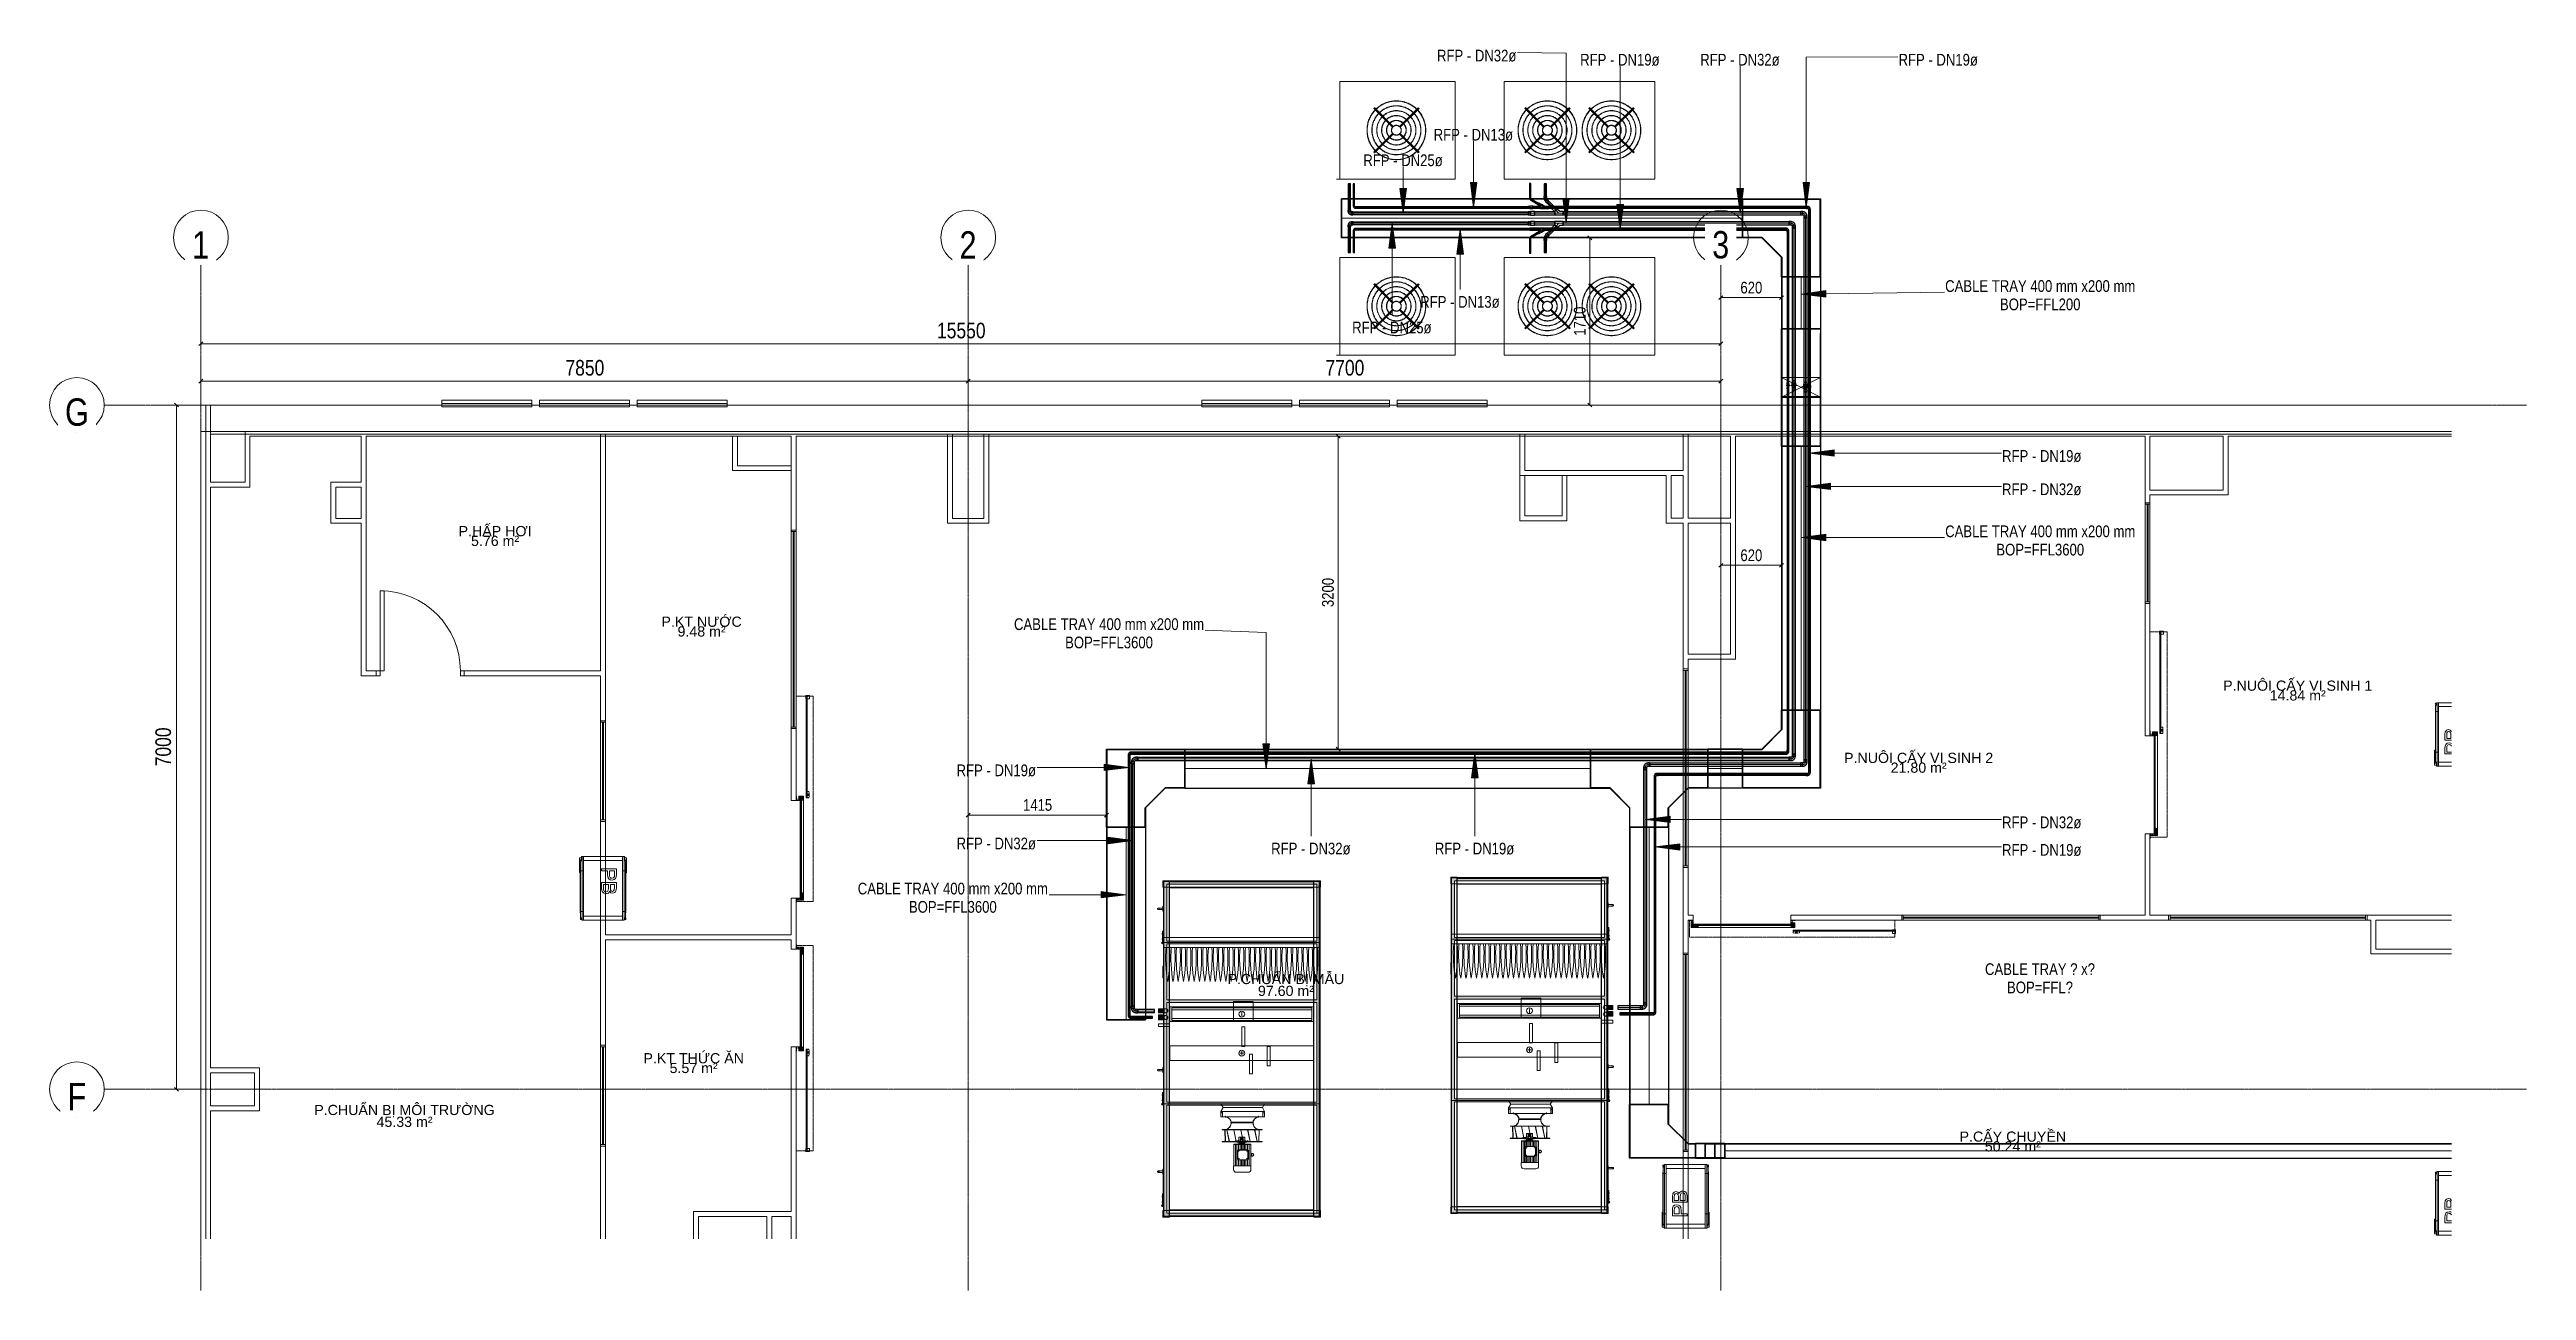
# Model space of a CAD drawing. Header units: millimetres. Extents: x -21597 to 3742, y 49379 to 62073.
import ezdxf

# ---------------------------------------------------------------- set-up
doc = ezdxf.new("R2010")
doc.units = ezdxf.units.MM
doc.linetypes.add('Dash', pattern=[6.35, 3.175, -3.175])
doc.linetypes.add('Grid Line', pattern=[22.225, 12.7, -3.175, 3.175, -3.175])
for name, color, linetype, lineweight in [('A-ANNO-DIMS', 7, 'Continuous', 9), ('A-ANNO-DIMS-80', 7, 'Continuous', 9), ('A-AREA-IDEN', 7, 'Continuous', 9), ('A-DETL-GENF', 7, 'Continuous', 5), ('A-GENM', 7, 'Continuous', 5), ('A-WALL', 7, 'Continuous', 9), ('E-CABL-TRAY', 7, 'Continuous', 25), ('E-CABL-TRAY-CNTR', 7, 'Continuous', 5), ('E-CABL-TRAY-IDEN', 7, 'Continuous', 9), ('M-EQPM', 7, 'Continuous', 5), ('P-PIPE', 7, 'Continuous', 25), ('P-PIPE-CNTR', 7, 'Continuous', 5), ('P-PIPE-IDEN', 7, 'Continuous', 9), ('S-GRID', 7, 'Continuous', 9), ('S-GRID-IDEN', 7, 'Continuous', 9)]:
    doc.layers.add(name, color=color, linetype=linetype, lineweight=lineweight)
for name, color, linetype, lineweight, true_color in [('A-DOOR', 5, 'Continuous', 9, 0x0000ff), ('A-DOOR-HDLN', 5, 'Dash', 9, 0x0000ff), ('A-FLOR', 7, 'Continuous', 9, 0x007f00), ('A-GLAZ', 7, 'Continuous', 9, 0x00007f), ('E-CABL-TRAY-ANNO', 7, 'Continuous', 5, 0x007f00)]:
    doc.layers.add(name, color=color, linetype=linetype, lineweight=lineweight, true_color=true_color)
doc.styles.add('Arial', font='arial.ttf', dxfattribs={"width": 0.8, "height": 280})
doc.styles.add('Arial_1', font='arial.ttf', dxfattribs={"width": 0.8, "height": 120})
doc.styles.add('Arial_2', font='arial.ttf', dxfattribs={"width": 0.8, "height": 120})
doc.styles.add('Arial_3', font='arial.ttf', dxfattribs={"height": 104})
doc.styles.add('Arial_4', font='arial.ttf', dxfattribs={"width": 0.8, "height": 160})
doc.dimstyles.new('AK_DIM_2_0_Arial', dxfattribs={"dimscale": 304.8, "dimtxt": 163.241504, "dimasz": 0.131234, "dimexe": 0.262467, "dimexo": 0.262467, "dimgap": 0.026247, "dimtad": 1, "dimdec": 0, "dimzin": 0, "dimdsep": 46, "dimtxsty": 'Arial_4', "dimblk1": 'OBLIQUE', "dimblk2": 'OBLIQUE', "dimsah": 1, "dimcen": 0.09, "dimadec": 0, "dimazin": 0, "dimtfac": 1, "dimtdec": 4, "dimtix": 1, "dimtmove": 0, "dimatfit": 3, "dimfxl": 1, "dimtvp": 1, "dimtolj": 1, "dimtzin": 0, "dimarcsym": 2})
doc.dimstyles.new('AK_DIM_2_0_Arial_đỏ', dxfattribs={"dimscale": 304.8, "dimtxt": 122.431128, "dimasz": 0.131234, "dimexe": 0.131234, "dimexo": 0.131234, "dimgap": 0.026247, "dimtad": 1, "dimdec": 0, "dimzin": 0, "dimdsep": 46, "dimtxsty": 'Arial_2', "dimblk1": 'OBLIQUE', "dimblk2": 'OBLIQUE', "dimsah": 1, "dimcen": 0.09, "dimadec": 0, "dimazin": 0, "dimtfac": 1, "dimtdec": 4, "dimtix": 1, "dimtmove": 0, "dimatfit": 3, "dimfxl": 1, "dimtvp": 1, "dimtolj": 1, "dimtzin": 0, "dimarcsym": 2})

msp = doc.modelspace()

# ---------------------------------------------------------------- texts
at = {"layer": 'A-AREA-IDEN', "char_height": 104, "line_spacing_factor": 0.936439, "style": 'Arial_3'}
for s, insert, width, attachment_point in [('\\pxqc,t9.76923,19.53846,29.30769,39.07692,48.84615,58.61538,68.38462,78.15385,87.92308,97.69231,107.46154,117.23077,127,136.76923,146.53846,156.30769,166.07692,175.84615,185.61538,195.38462,205.15385,214.92308,224.69231,234.46154,244.23077,254,263.76923,273.53846,283.30769,293.07692,302.84615,312.61538;{P.HẤP HƠI}', (-17038.7, 57093.5), 730.4, 8), ('\\pxqc,t9.76923,19.53846,29.30769,39.07692,48.84615,58.61538,68.38462,78.15385,87.92308,97.69231,107.46154,117.23077,127,136.76923,146.53846,156.30769,166.07692,175.84615,185.61538,195.38462,205.15385,214.92308,224.69231,234.46154,244.23077,254,263.76923,273.53846,283.30769,293.07692,302.84615,312.61538;{5.76 m²}', (-17038.7, 57046.4), 492, 5), ('\\pxqc,t9.76923,19.53846,29.30769,39.07692,48.84615,58.61538,68.38462,78.15385,87.92308,97.69231,107.46154,117.23077,127,136.76923,146.53846,156.30769,166.07692,175.84615,185.61538,195.38462,205.15385,214.92308,224.69231,234.46154,244.23077,254,263.76923,273.53846,283.30769,293.07692,302.84615,312.61538;{P.KT NƯỚC}', (-14926.1, 56166.9), 809.6, 8), ('\\pxqc,t9.76923,19.53846,29.30769,39.07692,48.84615,58.61538,68.38462,78.15385,87.92308,97.69231,107.46154,117.23077,127,136.76923,146.53846,156.30769,166.07692,175.84615,185.61538,195.38462,205.15385,214.92308,224.69231,234.46154,244.23077,254,263.76923,273.53846,283.30769,293.07692,302.84615,312.61538;{9.48 m²}', (-14926.1, 56119.8), 492, 5), ('\\pxqc,t9.76923,19.53846,29.30769,39.07692,48.84615,58.61538,68.38462,78.15385,87.92308,97.69231,107.46154,117.23077,127,136.76923,146.53846,156.30769,166.07692,175.84615,185.61538,195.38462,205.15385,214.92308,224.69231,234.46154,244.23077,254,263.76923,273.53846,283.30769,293.07692,302.84615,312.61538;{P.NUÔI CẤY VI SINH 1}', (1402.1, 55512.7), 1508, 8), ('\\pxqc,t9.76923,19.53846,29.30769,39.07692,48.84615,58.61538,68.38462,78.15385,87.92308,97.69231,107.46154,117.23077,127,136.76923,146.53846,156.30769,166.07692,175.84615,185.61538,195.38462,205.15385,214.92308,224.69231,234.46154,244.23077,254,263.76923,273.53846,283.30769,293.07692,302.84615,312.61538;{14.84 m²}', (1402.5, 55465.6), 571.2, 5), ('\\pxqc,t9.76923,19.53846,29.30769,39.07692,48.84615,58.61538,68.38462,78.15385,87.92308,97.69231,107.46154,117.23077,127,136.76923,146.53846,156.30769,166.07692,175.84615,185.61538,195.38462,205.15385,214.92308,224.69231,234.46154,244.23077,254,263.76923,273.53846,283.30769,293.07692,302.84615,312.61538;{P.NUÔI CẤY VI SINH 2}', (-2475.8, 54773.8), 1508, 8), ('\\pxqc,t9.76923,19.53846,29.30769,39.07692,48.84615,58.61538,68.38462,78.15385,87.92308,97.69231,107.46154,117.23077,127,136.76923,146.53846,156.30769,166.07692,175.84615,185.61538,195.38462,205.15385,214.92308,224.69231,234.46154,244.23077,254,263.76923,273.53846,283.30769,293.07692,302.84615,312.61538;{21.80 m²}', (-2475.4, 54726.7), 571.2, 5), ('\\pxqc,t9.76923,19.53846,29.30769,39.07692,48.84615,58.61538,68.38462,78.15385,87.92308,97.69231,107.46154,117.23077,127,136.76923,146.53846,156.30769,166.07692,175.84615,185.61538,195.38462,205.15385,214.92308,224.69231,234.46154,244.23077,254,263.76923,273.53846,283.30769,293.07692,302.84615,312.61538;{P.CHUẨN BỊ MẪU}', (-8948.4, 52490.3), 1180, 8), ('\\pxqc,t9.76923,19.53846,29.30769,39.07692,48.84615,58.61538,68.38462,78.15385,87.92308,97.69231,107.46154,117.23077,127,136.76923,146.53846,156.30769,166.07692,175.84615,185.61538,195.38462,205.15385,214.92308,224.69231,234.46154,244.23077,254,263.76923,273.53846,283.30769,293.07692,302.84615,312.61538;{97.60 m²}', (-8948, 52443.2), 571.2, 5), ('\\pxqc,t9.76923,19.53846,29.30769,39.07692,48.84615,58.61538,68.38462,78.15385,87.92308,97.69231,107.46154,117.23077,127,136.76923,146.53846,156.30769,166.07692,175.84615,185.61538,195.38462,205.15385,214.92308,224.69231,234.46154,244.23077,254,263.76923,273.53846,283.30769,293.07692,302.84615,312.61538;{P.KT THỨC ĂN}', (-15006.8, 51701.5), 1010.4, 8), ('\\pxqc,t9.76923,19.53846,29.30769,39.07692,48.84615,58.61538,68.38462,78.15385,87.92308,97.69231,107.46154,117.23077,127,136.76923,146.53846,156.30769,166.07692,175.84615,185.61538,195.38462,205.15385,214.92308,224.69231,234.46154,244.23077,254,263.76923,273.53846,283.30769,293.07692,302.84615,312.61538;{5.57 m²}', (-15007.2, 51654.4), 492, 5), ('\\pxqc,t9.76923,19.53846,29.30769,39.07692,48.84615,58.61538,68.38462,78.15385,87.92308,97.69231,107.46154,117.23077,127,136.76923,146.53846,156.30769,166.07692,175.84615,185.61538,195.38462,205.15385,214.92308,224.69231,234.46154,244.23077,254,263.76923,273.53846,283.30769,293.07692,302.84615,312.61538;{P.CHUẨN BỊ MÔI TRƯỜNG}', (-17965.3, 51150.9), 1825.6, 8), ('\\pxqc,t9.76923,19.53846,29.30769,39.07692,48.84615,58.61538,68.38462,78.15385,87.92308,97.69231,107.46154,117.23077,127,136.76923,146.53846,156.30769,166.07692,175.84615,185.61538,195.38462,205.15385,214.92308,224.69231,234.46154,244.23077,254,263.76923,273.53846,283.30769,293.07692,302.84615,312.61538;{45.33 m²}', (-17964.9, 51103.8), 571.2, 5), ('\\pxqc,t9.76923,19.53846,29.30769,39.07692,48.84615,58.61538,68.38462,78.15385,87.92308,97.69231,107.46154,117.23077,127,136.76923,146.53846,156.30769,166.07692,175.84615,185.61538,195.38462,205.15385,214.92308,224.69231,234.46154,244.23077,254,263.76923,273.53846,283.30769,293.07692,302.84615,312.61538;{P.CẤY CHUYỀN}', (-1512.2, 50899.8), 1074.4, 8), ('\\pxqc,t9.76923,19.53846,29.30769,39.07692,48.84615,58.61538,68.38462,78.15385,87.92308,97.69231,107.46154,117.23077,127,136.76923,146.53846,156.30769,166.07692,175.84615,185.61538,195.38462,205.15385,214.92308,224.69231,234.46154,244.23077,254,263.76923,273.53846,283.30769,293.07692,302.84615,312.61538;{50.24 m²}', (-1511.8, 50852.7), 571.2, 5)]:
    msp.add_mtext(s, dxfattribs=dict(at, insert=insert, width=width, attachment_point=attachment_point))
at = {"layer": 'E-CABL-TRAY-IDEN', "color": 1, "true_color": 0xff0000, "char_height": 120, "attachment_point": 5, "line_spacing_factor": 0.936439, "style": 'Arial_1'}
for s, insert, width in [('\\pxqc,t0.26667,0.53333,0.8,1.06667,1.33333,1.6,1.86667,2.13333,2.4,2.66667,2.93333,3.2,3.46667,3.73333,4,4.26667,4.53333,4.8,5.06667,5.33333,5.6,5.86667,6.13333,6.4,6.66667,6.93333,7.2,7.46667,7.73333,8,8.26667,8.53333;{CABLE TRAY 400 mm x200 mm\\PBOP=FFL200}', (-1231.9, 59559.2), 1964.16), ('\\pxqc,t0.26667,0.53333,0.8,1.06667,1.33333,1.6,1.86667,2.13333,2.4,2.66667,2.93333,3.2,3.46667,3.73333,4,4.26667,4.53333,4.8,5.06667,5.33333,5.6,5.86667,6.13333,6.4,6.66667,6.93333,7.2,7.46667,7.73333,8,8.26667,8.53333;{CABLE TRAY 400 mm x200 mm\\PBOP=FFL3600}', (-1231.9, 57050.4), 1964.16), ('\\pxqc,t0.26667,0.53333,0.8,1.06667,1.33333,1.6,1.86667,2.13333,2.4,2.66667,2.93333,3.2,3.46667,3.73333,4,4.26667,4.53333,4.8,5.06667,5.33333,5.6,5.86667,6.13333,6.4,6.66667,6.93333,7.2,7.46667,7.73333,8,8.26667,8.53333;{CABLE TRAY 400 mm x200 mm\\PBOP=FFL3600}', (-10758.1, 56100.6), 1964.16), ('\\pxqc,t0.26667,0.53333,0.8,1.06667,1.33333,1.6,1.86667,2.13333,2.4,2.66667,2.93333,3.2,3.46667,3.73333,4,4.26667,4.53333,4.8,5.06667,5.33333,5.6,5.86667,6.13333,6.4,6.66667,6.93333,7.2,7.46667,7.73333,8,8.26667,8.53333;{CABLE TRAY 400 mm x200 mm\\PBOP=FFL3600}', (-12356, 53396.1), 1964.16), ('\\pxqc,t0.26667,0.53333,0.8,1.06667,1.33333,1.6,1.86667,2.13333,2.4,2.66667,2.93333,3.2,3.46667,3.73333,4,4.26667,4.53333,4.8,5.06667,5.33333,5.6,5.86667,6.13333,6.4,6.66667,6.93333,7.2,7.46667,7.73333,8,8.26667,8.53333;{CABLE TRAY ? x?\\PBOP=FFL?}', (-1234.3, 52571.9), 1125.76)]:
    msp.add_mtext(s, dxfattribs=dict(at, insert=insert, width=width))
at = {"layer": 'P-PIPE-IDEN', "color": 1, "lineweight": 30, "true_color": 0xff0000, "char_height": 120, "width": 830.08, "attachment_point": 5, "line_spacing_factor": 0.936439, "style": 'Arial_1'}
for s, insert in [('\\pxqc,t6.66667,13.33333,20,26.66667,33.33333,40,46.66667,53.33333,60,66.66667,73.33333,80,86.66667,93.33333,100,106.66667,113.33333,120,126.66667,133.33333,140,146.66667,153.33333,160,166.66667,173.33333,180,186.66667,193.33333,200,206.66667,213.33333;{RFP - DN32ø}', (-6996.8, 62009.7)), ('\\pxqc,t6.66667,13.33333,20,26.66667,33.33333,40,46.66667,53.33333,60,66.66667,73.33333,80,86.66667,93.33333,100,106.66667,113.33333,120,126.66667,133.33333,140,146.66667,153.33333,160,166.66667,173.33333,180,186.66667,193.33333,200,206.66667,213.33333;{RFP - DN19ø}', (-5532.1, 61967.4)), ('\\pxqc,t6.66667,13.33333,20,26.66667,33.33333,40,46.66667,53.33333,60,66.66667,73.33333,80,86.66667,93.33333,100,106.66667,113.33333,120,126.66667,133.33333,140,146.66667,153.33333,160,166.66667,173.33333,180,186.66667,193.33333,200,206.66667,213.33333;{RFP - DN32ø}', (-4303.8, 61967.4)), ('\\pxqc,t6.66667,13.33333,20,26.66667,33.33333,40,46.66667,53.33333,60,66.66667,73.33333,80,86.66667,93.33333,100,106.66667,113.33333,120,126.66667,133.33333,140,146.66667,153.33333,160,166.66667,173.33333,180,186.66667,193.33333,200,206.66667,213.33333;{RFP - DN19ø}', (-2275.3, 61967.4)), ('\\pxqc,t6.66667,13.33333,20,26.66667,33.33333,40,46.66667,53.33333,60,66.66667,73.33333,80,86.66667,93.33333,100,106.66667,113.33333,120,126.66667,133.33333,140,146.66667,153.33333,160,166.66667,173.33333,180,186.66667,193.33333,200,206.66667,213.33333;{RFP - DN13ø}', (-7030.7, 61200.4)), ('\\pxqc,t6.66667,13.33333,20,26.66667,33.33333,40,46.66667,53.33333,60,66.66667,73.33333,80,86.66667,93.33333,100,106.66667,113.33333,120,126.66667,133.33333,140,146.66667,153.33333,160,166.66667,173.33333,180,186.66667,193.33333,200,206.66667,213.33333;{RFP - DN25ø}', (-7750.3, 60938.6)), ('\\pxqc,t6.66667,13.33333,20,26.66667,33.33333,40,46.66667,53.33333,60,66.66667,73.33333,80,86.66667,93.33333,100,106.66667,113.33333,120,126.66667,133.33333,140,146.66667,153.33333,160,166.66667,173.33333,180,186.66667,193.33333,200,206.66667,213.33333;{RFP - DN13ø}', (-7168.1, 59490.4)), ('\\pxqc,t6.66667,13.33333,20,26.66667,33.33333,40,46.66667,53.33333,60,66.66667,73.33333,80,86.66667,93.33333,100,106.66667,113.33333,120,126.66667,133.33333,140,146.66667,153.33333,160,166.66667,173.33333,180,186.66667,193.33333,200,206.66667,213.33333;{RFP - DN25ø}', (-7864.8, 59228.6)), ('\\pxqc,t6.66667,13.33333,20,26.66667,33.33333,40,46.66667,53.33333,60,66.66667,73.33333,80,86.66667,93.33333,100,106.66667,113.33333,120,126.66667,133.33333,140,146.66667,153.33333,160,166.66667,173.33333,180,186.66667,193.33333,200,206.66667,213.33333;{RFP - DN19ø}', (-1216.3, 57913.8)), ('\\pxqc,t6.66667,13.33333,20,26.66667,33.33333,40,46.66667,53.33333,60,66.66667,73.33333,80,86.66667,93.33333,100,106.66667,113.33333,120,126.66667,133.33333,140,146.66667,153.33333,160,166.66667,173.33333,180,186.66667,193.33333,200,206.66667,213.33333;{RFP - DN32ø}', (-1216.3, 57573.1)), ('\\pxqc,t6.66667,13.33333,20,26.66667,33.33333,40,46.66667,53.33333,60,66.66667,73.33333,80,86.66667,93.33333,100,106.66667,113.33333,120,126.66667,133.33333,140,146.66667,153.33333,160,166.66667,173.33333,180,186.66667,193.33333,200,206.66667,213.33333;{RFP - DN19ø}', (-11911.3, 54698.3)), ('\\pxqc,t6.66667,13.33333,20,26.66667,33.33333,40,46.66667,53.33333,60,66.66667,73.33333,80,86.66667,93.33333,100,106.66667,113.33333,120,126.66667,133.33333,140,146.66667,153.33333,160,166.66667,173.33333,180,186.66667,193.33333,200,206.66667,213.33333;{RFP - DN32ø}', (-1216.3, 54166.5)), ('\\pxqc,t6.66667,13.33333,20,26.66667,33.33333,40,46.66667,53.33333,60,66.66667,73.33333,80,86.66667,93.33333,100,106.66667,113.33333,120,126.66667,133.33333,140,146.66667,153.33333,160,166.66667,173.33333,180,186.66667,193.33333,200,206.66667,213.33333;{RFP - DN32ø}', (-11911.3, 53950)), ('\\pxqc,t6.66667,13.33333,20,26.66667,33.33333,40,46.66667,53.33333,60,66.66667,73.33333,80,86.66667,93.33333,100,106.66667,113.33333,120,126.66667,133.33333,140,146.66667,153.33333,160,166.66667,173.33333,180,186.66667,193.33333,200,206.66667,213.33333;{RFP - DN32ø}', (-8693.4, 53898.3)), ('\\pxqc,t6.66667,13.33333,20,26.66667,33.33333,40,46.66667,53.33333,60,66.66667,73.33333,80,86.66667,93.33333,100,106.66667,113.33333,120,126.66667,133.33333,140,146.66667,153.33333,160,166.66667,173.33333,180,186.66667,193.33333,200,206.66667,213.33333;{RFP - DN19ø}', (-7018.8, 53898.3)), ('\\pxqc,t6.66667,13.33333,20,26.66667,33.33333,40,46.66667,53.33333,60,66.66667,73.33333,80,86.66667,93.33333,100,106.66667,113.33333,120,126.66667,133.33333,140,146.66667,153.33333,160,166.66667,173.33333,180,186.66667,193.33333,200,206.66667,213.33333;{RFP - DN19ø}', (-1216.3, 53884.2))]:
    msp.add_mtext(s, dxfattribs=dict(at, insert=insert))

# ---------------------------------------------------------------- blocks, each defined once
blk = doc.blocks.new('Cư_a đơn - _D5 _900x2200__TrongNha-1164036-MẶT BẰNG ỐNG GAS KHU H_N')
at = {"layer": 'A-DETL-GENF', "color": 253, "lineweight": 9, "true_color": 0xaaaaaa}
for p, q in [((410, -25), (370, -25)), ((370, -25), (370, -845)), ((410, -25), (410, -845)), ((410, -845), (370, -845))]:
    blk.add_line(p, q, dxfattribs=at)
blk.add_arc((410, -25), 820, 180, 270, dxfattribs=at)
at = {"layer": 'A-DOOR', "color": 161, "lineweight": 13, "true_color": 0xaaaaff}
for p, q in [((-450, -25), (-450, 25)), ((-450, 25), (-410, 25)), ((-450, 25), (-410, 25)), ((-450, -25), (-450, 25)), ((-410, 25), (-410, -25)), ((-410, -25), (-410, 25)), ((410, -25), (410, 25)), ((410, 25), (450, 25)), ((410, 25), (450, 25)), ((410, -25), (410, 25)), ((450, 25), (450, -25)), ((450, -25), (450, 25)), ((-410, -25), (-450, -25)), ((-410, -25), (-450, -25)), ((450, -25), (410, -25)), ((450, -25), (410, -25))]:
    blk.add_line(p, q, dxfattribs=at)
blk = doc.blocks.new('Automatic-Door_Single_Gilgen_SL-PSXP_Without-Side-Panel_On-Wall - Automatic-Door_Single_Gilgen_SL-PSXP_Without-Side-Panel_On-Wall-1196497-MẶT BẰNG ỐNG GAS KHU H_N')
at = {"layer": 'A-DETL-GENF', "lineweight": 9, "true_color": 0xe2e2e2}
h = blk.add_hatch(color=254, dxfattribs=at)
h.paths.add_polyline_path([(-500, 60), (-502, 59), (-510, 59), (-508, 57), (-502, 57), (-502, 55)])
h.paths.add_polyline_path([(-500, 25), (-504, 28), (-510, 28), (-510, 31), (-511, 31), (-511, 28), (-513, 28), (-513, 30), (-519, 30), (-519, 28), (-544, 26), (-545, 29), (-545, 25), (-541, 25)])
h.paths.add_polyline_path([(-500, 60), (-502, 53), (-502, 30), (-500, 25)])
h.paths.add_polyline_path([(-504, 53), (-506, 54), (-509, 51), (-508, 49)])
h.paths.add_polyline_path([(-508, 61), (-523, 61), (-523, 60), (-519, 58), (-519, 60), (-511, 60)])
h.paths.add_polyline_path([(-509, 49), (-510, 46), (-509, 45)])
h.paths.add_polyline_path([(-510, 46), (-520, 46), (-520, 45), (-515, 45)])
h.paths.add_polyline_path([(-533, 28), (-541, 28), (-541, 27)])
h = blk.add_hatch(color=254, dxfattribs=at)
h.paths.add_polyline_path([(-503, 66), (-503, 68), (-520, 68), (-520, 99), (-503, 99), (-503, 101), (-543, 101), (-543, 52), (-519, 52), (-519, 53), (-525, 55), (-525, 53), (-541, 54), (-541, 66), (-523, 66)])
h.paths.add_polyline_path([(-522, 99), (-522, 90), (-532, 90), (-532, 99)])
h.paths.add_polyline_path([(-522, 80), (-522, 69), (-532, 69), (-532, 88), (-522, 88)])
h.paths.add_polyline_path([(-535, 68), (-541, 68), (-541, 99), (-535, 99)])
h = blk.add_hatch(color=254, dxfattribs=at)
h.paths.add_polyline_path([(-505, 88), (-511, 88), (-511, 85), (-509, 86), (-505, 86)])
h.paths.add_polyline_path([(-503, 85), (-503, 99), (-520, 99), (-520, 98), (-505, 98), (-505, 88)])
h = blk.add_hatch(color=254, dxfattribs=at)
h.paths.add_polyline_path([(486, 93), (484, 93), (484, 90), (477, 90), (477, 99), (484, 99), (484, 97), (486, 97), (486, 101), (446, 101), (446, 99), (462, 99), (462, 68), (446, 68), (446, 66), (486, 66), (486, 71), (484, 71), (484, 68), (477, 68), (477, 78), (484, 78), (484, 75), (486, 75), (486, 82), (484, 82), (484, 80), (481, 80), (481, 83), (476, 83), (476, 85), (481, 85), (481, 88), (484, 88), (484, 86), (486, 86)])
h.paths.add_polyline_path([(475, 69), (465, 69), (465, 78), (475, 78)])
h.paths.add_polyline_path([(475, 88), (475, 80), (465, 80), (465, 88)])
h.paths.add_polyline_path([(475, 90), (465, 90), (465, 99), (475, 99)])
h = blk.add_hatch(color=254, dxfattribs=at)
h.paths.add_polyline_path([(448, 88), (448, 86), (452, 86), (454, 85), (454, 88)])
h.paths.add_polyline_path([(462, 99), (446, 99), (446, 85), (448, 88), (448, 98), (462, 98)])
at = {"layer": 'A-DETL-GENF', "lineweight": 9, "true_color": 0xf8f8f8}
h = blk.add_hatch(color=7, dxfattribs=at)
h.paths.add_polyline_path([(496, 101), (486, 101), (486, 97), (484, 97), (483, 98), (480, 97), (480, 93), (483, 92), (484, 93), (486, 93), (489, 90), (488, 93), (488, 99), (496, 99)])
h.paths.add_polyline_path([(488, 86), (488, 89), (486, 93), (486, 75), (484, 75), (483, 76), (480, 75), (480, 71), (483, 70), (484, 71), (486, 71), (486, 67), (488, 69), (489, 72), (488, 73)])
h.paths.add_polyline_path([(496, 82), (490, 87), (488, 86), (495, 81)])
h.paths.add_polyline_path([(496, 77), (495, 78), (488, 73), (492, 75), (494, 76)])
h.paths.add_polyline_path([(495, 96), (494, 97), (488, 93), (490, 92), (494, 95)])
at = {"layer": 'A-DETL-GENF', "lineweight": 9, "true_color": 0xe2e2e2}
h = blk.add_hatch(color=254, dxfattribs=at)
h.paths.add_polyline_path([(506, 75), (503, 76), (502, 75), (500, 75), (497, 78), (498, 75), (498, 69), (490, 69), (489, 67), (500, 67), (500, 71), (502, 71), (503, 70), (506, 71)])
h.paths.add_polyline_path([(506, 93), (506, 97), (503, 98), (502, 97), (500, 97), (500, 101), (497, 97), (498, 95), (497, 79), (500, 75), (500, 93), (502, 93), (503, 92)])
h.paths.add_polyline_path([(498, 75), (496, 76), (491, 72), (491, 71), (492, 72)])
h.paths.add_polyline_path([(498, 82), (491, 88), (490, 86), (496, 81)])
h.paths.add_polyline_path([(498, 95), (495, 94), (490, 91), (491, 90), (492, 91)])
h = blk.add_hatch(color=254, dxfattribs=at)
h.paths.add_polyline_path([(541, 26), (541, 28), (533, 28)])
h.paths.add_polyline_path([(500, 25), (503, 29), (500, 33)])
h.paths.add_polyline_path([(545, 25), (545, 29), (544, 26), (532, 27), (518, 28), (518, 30), (514, 30), (513, 28), (512, 28), (512, 31), (510, 31), (510, 28), (504, 28), (500, 25), (542, 25)])
h.paths.add_polyline_path([(510, 90), (502, 90), (502, 93), (500, 92), (500, 89), (510, 89)])
h.paths.add_polyline_path([(511, 46), (509, 49), (509, 45)])
h.paths.add_polyline_path([(520, 45), (520, 101), (500, 101), (500, 97), (502, 97), (502, 99), (510, 99), (510, 90), (512, 99), (518, 99), (518, 46), (511, 46), (516, 45)])
h.paths.add_polyline_path([(512, 99), (510, 89), (510, 84)])
h.paths.add_polyline_path([(502, 67), (502, 71), (500, 70), (501, 69)])
h.paths.add_polyline_path([(512, 66), (510, 72), (510, 67), (502, 67), (502, 66)])
h.paths.add_polyline_path([(512, 99), (510, 84), (512, 66)])
h.paths.add_polyline_path([(510, 79), (500, 79), (500, 75), (502, 75), (502, 77), (510, 77)])
h.paths.add_polyline_path([(509, 51), (506, 54), (505, 53), (509, 49)])
h.paths.add_polyline_path([(502, 53), (502, 55), (502, 67), (500, 69), (500, 42)])
h.paths.add_polyline_path([(502, 30), (502, 53), (500, 42)])
h.paths.add_polyline_path([(502, 30), (500, 37), (500, 34)])
h = blk.add_hatch(color=254, dxfattribs=at)
h.paths.add_polyline_path([(519, 44), (518, 45), (514, 45), (513, 44)])
h.paths.add_polyline_path([(519, 32), (513, 32), (514, 31), (518, 31)])
h.paths.add_polyline_path([(520, 30), (520, 45), (519, 44), (519, 32)])
at = {"layer": 'A-DETL-GENF', "color": 253, "lineweight": 9, "true_color": 0xaaaaaa}
for p, q in [((-1572, 160), (-1572, 124)), ((-1570, 162), (-1544, 162)), ((-1541, 123), (-1570, 123)), ((-1565, 127), (-1565, 137)), ((-1565, 137), (-1540, 137)), ((-1540, 127), (-1565, 127)), ((-1540, 158), (-1540, 137)), ((-1540, 127), (-1540, 124)), ((-591, 139), (-591, 154)), ((-527, 137), (-589, 137)), ((-561, 151), (-555, 151)), ((-555, 141), (-561, 141)), ((-545, 29), (-544, 29)), ((-545, 25), (-545, 29)), ((-500, 25), (-545, 25)), ((-544, 29), (-543, 28)), ((-544, 28), (-544, 26)), ((-543, 28), (-544, 28)), ((-544, 26), (-541, 26)), ((-503, 101), (-543, 101)), ((-543, 101), (-543, 52)), ((-543, 52), (-536, 52)), ((-541, 68), (-541, 99)), ((-541, 99), (-535, 99)), ((-535, 68), (-541, 68)), ((-541, 54), (-541, 66)), ((-541, 66), (-530, 66)), ((-535, 54), (-541, 54)), ((-541, 28), (-533, 28)), ((-541, 26), (-541, 28)), ((-536, 52), (-519, 52)), ((-535, 99), (-535, 68)), ((-532, 55), (-535, 55)), ((-535, 55), (-535, 54)), ((-530, 56), (-533, 56)), ((-533, 56), (-533, 55)), ((-533, 55), (-531, 55)), ((-531, 54), (-533, 54)), ((-533, 54), (-533, 53)), ((-533, 53), (-533, 54)), ((-533, 54), (-532, 54)), ((-533, 53), (-526, 53)), ((-525, 53), (-533, 53)), ((-532, 90), (-532, 99)), ((-532, 99), (-522, 99)), ((-522, 90), (-532, 90)), ((-532, 88), (-522, 88)), ((-532, 80), (-532, 88)), ((-531, 80), (-532, 80)), ((-532, 69), (-532, 78)), ((-532, 78), (-531, 78)), ((-522, 69), (-532, 69)), ((-532, 54), (-532, 55)), ((-531, 78), (-531, 80)), ((-531, 55), (-531, 54)), ((-531, 28), (-519, 28)), ((-530, 66), (-529, 66)), ((-527, 62), (-530, 61)), ((-530, 61), (-529, 56)), ((-530, 54), (-530, 55)), ((-530, 55), (-528, 55)), ((-528, 54), (-530, 54)), ((-529, 66), (-528, 66)), ((-528, 56), (-529, 61)), ((-529, 61), (-527, 61)), ((-528, 66), (-528, 66)), ((-528, 66), (-525, 66)), ((-527, 66), (-528, 65)), ((-528, 65), (-527, 62)), ((-526, 56), (-528, 56)), ((-528, 55), (-528, 54)), ((-525, 56), (-527, 66)), ((-527, 61), (-526, 56)), ((-527, 54), (-527, 55)), ((-527, 55), (-526, 55)), ((-525, 55), (-527, 55)), ((-527, 55), (-527, 54)), ((-526, 54), (-527, 54)), ((-527, 54), (-525, 54)), ((-526, 53), (-526, 54)), ((-525, 154), (-525, 139)), ((-525, 66), (-525, 66)), ((-525, 66), (-524, 66)), ((-519, 53), (-525, 55)), ((-525, 54), (-525, 53)), ((-522, 80), (-524, 80)), ((-524, 80), (-524, 78)), ((-524, 78), (-522, 78)), ((-524, 66), (-523, 66)), ((-523, 66), (-503, 66)), ((-523, 61), (-508, 61)), ((-523, 60), (-523, 61)), ((-519, 58), (-523, 60)), ((-522, 99), (-522, 90)), ((-522, 88), (-522, 80)), ((-522, 78), (-522, 69)), ((-503, 99), (-520, 99)), ((-520, 99), (-520, 98)), ((-520, 68), (-520, 99)), ((-520, 99), (-503, 99)), ((-520, 98), (-505, 98)), ((-503, 68), (-520, 68)), ((-520, 46), (-510, 46)), ((-520, 45), (-520, 46)), ((-515, 45), (-520, 45)), ((-520, 30), (-520, 30)), ((-519, 30), (-520, 30)), ((-519, 60), (-519, 59)), ((-511, 60), (-519, 60)), ((-519, 59), (-517, 59)), ((-517, 58), (-519, 58)), ((-519, 52), (-519, 53)), ((-520, 30), (-513, 30)), ((-502, 69), (-518, 69)), ((-518, 69), (-518, 68)), ((-518, 68), (-503, 68)), ((-519, 28), (-519, 30)), ((-517, 59), (-517, 58)), ((-515, 45), (-515, 45)), ((-514, 45), (-515, 45)), ((-513, 45), (-514, 45)), ((-513, 84), (-513, 82)), ((-513, 59), (-511, 59)), ((-513, 58), (-513, 59)), ((-509, 58), (-513, 58)), ((-511, 45), (-513, 45)), ((-513, 30), (-513, 28)), ((-513, 28), (-511, 28)), ((-512, 79), (-511, 79)), ((-505, 88), (-511, 88)), ((-511, 88), (-511, 85)), ((-511, 85), (-509, 85)), ((-511, 79), (-511, 82)), ((-511, 82), (-508, 82)), ((-511, 59), (-511, 60)), ((-511, 44), (-511, 45)), ((-510, 44), (-511, 44)), ((-511, 31), (-510, 31)), ((-511, 28), (-511, 31)), ((-510, 46), (-510, 48)), ((-510, 45), (-510, 44)), ((-509, 45), (-510, 45)), ((-509, 85), (-509, 86)), ((-509, 86), (-505, 86)), ((-510, 61), (-510, 59)), ((-508, 61), (-510, 61)), ((-510, 59), (-502, 59)), ((-508, 57), (-509, 58)), ((-509, 51), (-506, 54)), ((-509, 49), (-509, 45)), ((-510, 31), (-510, 28)), ((-510, 28), (-504, 28)), ((-508, 82), (-506, 79)), ((-508, 61), (-508, 61)), ((-502, 57), (-508, 57)), ((-504, 53), (-508, 49)), ((-505, 79), (-506, 83)), ((-506, 83), (-503, 83)), ((-506, 79), (-505, 79)), ((-505, 98), (-505, 88)), ((-505, 86), (-505, 85)), ((-505, 85), (-503, 85)), ((-502, 53), (-504, 53)), ((-503, 99), (-503, 101)), ((-503, 85), (-503, 99)), ((-503, 87), (-503, 85)), ((-503, 83), (-502, 79)), ((-503, 68), (-503, 67)), ((-503, 66), (-503, 68)), ((-503, 67), (-502, 67)), ((-503, 61), (-502, 61)), ((-503, 61), (-503, 61)), ((-502, 61), (-503, 61)), ((-503, 55), (-502, 55)), ((-502, 79), (-500, 79)), ((-502, 67), (-502, 69)), ((-502, 59), (-502, 61)), ((-502, 55), (-502, 57)), ((-502, 30), (-502, 53)), ((-500, 60), (-500, 25)), ((443, 79), (445, 79)), ((445, 79), (446, 83)), ((461, 69), (445, 69)), ((445, 69), (445, 67)), ((445, 67), (446, 67)), ((486, 101), (446, 101)), ((446, 101), (446, 99)), ((446, 99), (446, 85)), ((462, 99), (446, 99)), ((446, 99), (448, 99)), ((446, 85), (446, 87)), ((446, 85), (448, 85)), ((446, 83), (449, 83)), ((446, 67), (446, 68)), ((446, 68), (461, 68)), ((462, 68), (446, 68)), ((446, 68), (446, 66)), ((446, 66), (486, 66)), ((448, 99), (450, 99)), ((448, 88), (448, 98)), ((448, 98), (462, 98)), ((454, 88), (448, 88)), ((448, 85), (448, 86)), ((448, 86), (452, 86)), ((449, 83), (448, 79)), ((448, 79), (449, 79)), ((449, 79), (451, 82)), ((450, 99), (462, 99)), ((451, 82), (454, 82)), ((452, 86), (452, 85)), ((452, 85), (454, 85)), ((454, 85), (454, 88)), ((454, 82), (454, 79)), ((454, 79), (455, 79)), ((456, 82), (456, 84)), ((461, 68), (461, 69)), ((462, 99), (462, 68)), ((462, 98), (462, 99)), ((465, 90), (465, 99)), ((465, 99), (475, 99)), ((475, 90), (465, 90)), ((465, 80), (465, 88)), ((465, 88), (475, 88)), ((475, 80), (465, 80)), ((465, 69), (465, 78)), ((465, 78), (475, 78)), ((475, 69), (465, 69)), ((475, 99), (475, 90)), ((475, 88), (475, 80)), ((475, 78), (475, 69)), ((476, 83), (476, 85)), ((476, 85), (481, 85)), ((481, 83), (476, 83)), ((477, 90), (477, 99)), ((477, 99), (484, 99)), ((484, 90), (477, 90)), ((477, 68), (477, 78)), ((477, 78), (484, 78)), ((484, 68), (477, 68)), ((483, 98), (480, 97)), ((480, 97), (480, 93)), ((480, 93), (483, 92)), ((483, 76), (480, 75)), ((480, 75), (480, 71)), ((480, 71), (483, 70)), ((481, 85), (481, 88)), ((481, 88), (484, 88)), ((481, 85), (481, 85)), ((481, 80), (481, 83)), ((481, 83), (481, 83)), ((484, 80), (481, 80)), ((484, 99), (484, 97)), ((484, 97), (484, 98)), ((486, 97), (484, 97)), ((484, 97), (486, 97)), ((484, 92), (484, 93)), ((484, 93), (486, 93)), ((486, 93), (484, 93)), ((484, 93), (484, 90)), ((484, 88), (484, 86)), ((484, 86), (486, 86)), ((486, 82), (484, 82)), ((484, 82), (484, 80)), ((484, 78), (484, 75)), ((484, 75), (484, 76)), ((486, 75), (484, 75)), ((484, 75), (486, 75)), ((484, 70), (484, 71)), ((484, 71), (486, 71)), ((486, 71), (484, 71)), ((484, 71), (484, 68)), ((496, 101), (486, 101)), ((486, 101), (486, 97)), ((486, 97), (486, 101)), ((486, 93), (486, 75)), ((486, 86), (486, 93)), ((486, 75), (486, 82)), ((486, 71), (486, 67)), ((486, 66), (486, 71)), ((486, 67), (487, 67)), ((488, 93), (488, 99)), ((488, 99), (496, 99)), ((494, 97), (488, 93)), ((488, 73), (488, 86)), ((488, 86), (495, 80)), ((495, 78), (488, 73)), ((488, 68), (488, 69)), ((500, 67), (489, 67)), ((490, 92), (495, 96)), ((490, 91), (495, 94)), ((496, 82), (490, 87)), ((496, 81), (490, 86)), ((490, 69), (498, 69)), ((498, 95), (491, 90)), ((491, 88), (498, 82)), ((491, 74), (496, 77)), ((491, 72), (496, 76)), ((498, 75), (491, 71)), ((498, 101), (500, 101)), ((498, 82), (498, 95)), ((498, 69), (498, 75)), ((500, 101), (520, 101)), ((500, 101), (500, 97)), ((500, 97), (502, 97)), ((500, 93), (500, 75)), ((502, 93), (500, 93)), ((510, 89), (500, 89)), ((500, 79), (510, 79)), ((500, 75), (502, 75)), ((500, 71), (500, 67)), ((502, 71), (500, 71)), ((500, 42), (500, 67)), ((500, 38), (500, 41)), ((500, 34), (500, 37)), ((500, 25), (500, 33)), ((545, 25), (500, 25)), ((502, 99), (502, 97)), ((510, 99), (502, 99)), ((502, 93), (502, 90)), ((502, 90), (510, 90)), ((502, 77), (502, 75)), ((510, 77), (502, 77)), ((502, 71), (502, 67)), ((502, 67), (510, 67)), ((502, 66), (502, 55)), ((512, 66), (502, 66)), ((502, 55), (504, 55)), ((502, 53), (502, 30)), ((504, 53), (502, 53)), ((503, 98), (506, 97)), ((506, 93), (503, 92)), ((503, 76), (506, 75)), ((506, 71), (503, 70)), ((504, 28), (510, 28)), ((509, 49), (505, 53)), ((506, 97), (506, 93)), ((506, 75), (506, 71)), ((506, 54), (509, 51)), ((509, 45), (509, 49)), ((510, 45), (509, 45)), ((510, 90), (510, 99)), ((510, 85), (510, 89)), ((510, 79), (510, 84)), ((510, 73), (510, 77)), ((510, 67), (510, 72)), ((510, 44), (510, 45)), ((512, 44), (510, 44)), ((510, 31), (512, 31)), ((510, 28), (510, 31)), ((511, 48), (511, 46)), ((511, 46), (518, 46)), ((518, 99), (512, 99)), ((512, 99), (512, 66)), ((512, 45), (512, 44)), ((513, 45), (512, 45)), ((512, 44), (513, 45)), ((512, 42), (512, 44)), ((513, 42), (512, 42)), ((512, 33), (513, 33)), ((512, 32), (512, 33)), ((512, 31), (512, 28)), ((513, 30), (512, 31)), ((512, 28), (513, 28)), ((514, 45), (513, 45)), ((513, 45), (514, 45)), ((513, 44), (513, 42)), ((519, 44), (513, 44)), ((513, 33), (513, 32)), ((513, 32), (519, 32)), ((514, 31), (513, 30)), ((513, 30), (514, 30)), ((513, 28), (513, 30)), ((515, 45), (514, 45)), ((514, 45), (518, 45)), ((518, 31), (514, 31)), ((514, 30), (519, 30)), ((516, 45), (515, 45)), ((520, 45), (516, 45)), ((518, 46), (518, 99)), ((518, 45), (519, 45)), ((519, 30), (518, 31)), ((518, 30), (518, 28)), ((520, 30), (518, 30)), ((518, 28), (531, 28)), ((519, 45), (520, 45)), ((519, 32), (519, 44)), ((519, 30), (520, 30)), ((520, 30), (519, 30)), ((520, 101), (520, 45)), ((520, 45), (520, 30)), ((533, 28), (541, 28)), ((541, 28), (541, 26)), ((541, 26), (544, 26)), ((543, 28), (544, 29)), ((544, 28), (543, 28)), ((544, 29), (545, 29)), ((544, 26), (544, 28)), ((545, 29), (545, 25))]:
    blk.add_line(p, q, dxfattribs=at)
for centre, radius, start, end in [((-1570, 160), 1.78, 90, 180), ((-1570, 124), 1.93, 180, 270), ((-1544, 158), 3.92, 0, 90), ((-1541, 124), 1.33, 270, 0), ((-587, 152), 3.96, 111.5692, 158.4308), ((-589, 139), 2.26, 180, 270), ((-558, -31), 189, 80.6405, 99.3595), ((-561, 146), 5.1, 90, 270), ((-555, 146), 5.1, 270, 90), ((-532, 28), 0.583, 180, 360), ((-530, 56), 0.462, 175.1879, 9.8931), ((-529, 152), 3.96, 21.5692, 68.4308), ((-527, 139), 2.26, 270, 360), ((-526, 56), 0.9, 270, 9.8931), ((-511, 89), 5.7, 246.5933, 327.974), ((-514, 80), 2.6, 353.5555, 66.4445), ((-507, 48), 3.5, 135, 180), ((-508, 49), 1, 135, 180), ((-504, 86), 1.99, 191.6146, 314.3914), ((-503, 51), 3.5, 90, 135), ((-504, 52), 1, 90, 135), ((-504, 30), 2, 270, 0), ((-504, 84), 2.66, 3.0086, 62.3926), ((-487, 85), 14.8, 183.0086, 202.9914), ((-502, 60), 1.5, 0, 90.037), ((430, 85), 14.8, 337.0086, 356.9914), ((447, 84), 2.66, 117.6074, 176.9914), ((447, 86), 1.99, 225.6086, 348.3854), ((454, 89), 5.7, 212.026, 293.4067), ((457, 80), 2.6, 113.5555, 186.4445), ((483, 98), 0.492, 21.228, 120), ((483, 92), 0.492, 240, 338.772), ((483, 76), 0.492, 21.228, 120), ((483, 70), 0.492, 240, 338.772), ((487, 68), 1, 270, 360), ((492, 89), 3.19, 125, 230.3062), ((493, 68), 5, 125, 180.3809), ((489, 68), 1, 179.1484, 270), ((492, 89), 3, 125, 230), ((494, 69), 6, 125, 177.8665), ((493, 68), 3.5, 125, 164.2184), ((492, 89), 1.5, 125, 230), ((492, 100), 5.21, 306.2325, 359.1484), ((491, 99), 6, 305, 6.1018), ((492, 100), 3.5, 305, 344.2184), ((494, 79), 1.5, 305, 50), ((496, 100), 1, 359.1484, 90), ((494, 79), 3, 305, 50), ((494, 79), 3, 357.0324, 50), ((494, 79), 3, 305, 2.9676), ((498, 100), 1, 90, 186.1018), ((500, 42), 0.595, 281.6671, 78.3329), ((500, 38), 0.649, 296.1361, 63.8639), ((500, 34), 0.6, 283.572, 76.428), ((503, 97), 0.952, 96.2504, 185.2378), ((503, 93), 0.943, 173.7844, 264.349), ((503, 76), 0.878, 91.2948, 190.2472), ((503, 71), 0.96, 175.0696, 263.2793), ((504, 30), 2, 180, 270), ((504, 51), 3.5, 45, 90), ((504, 52), 1, 45, 90), ((507, 48), 3.5, 0, 45), ((508, 49), 1, 0, 45), ((510, 84), 0.52, 286.0012, 73.9988), ((510, 73), 0.536, 291.2507, 68.7493), ((513, 44), 0.859, 168.366, 223.634), ((513, 31), 0.89, 136.515, 193.485), ((532, 28), 0.583, 180, 360)]:
    blk.add_arc(centre, radius, start, end, dxfattribs=at)
at = {"layer": 'A-DOOR-HDLN', "color": 161, "lineweight": 13, "true_color": 0xaaaaff}
for p, q in [((-1565, 200), (535, 200)), ((-1565, 25), (-1565, 200)), ((535, 25), (535, 200))]:
    blk.add_line(p, q, dxfattribs=at)
at = {"layer": 'A-GENM', "color": 253, "lineweight": 9, "true_color": 0xaaaaaa}
for p, q in [((-1565, 137), (-525, 137)), ((-1565, 127), (-1565, 137)), ((-525, 127), (-1565, 127)), ((-525, 137), (-525, 127)), ((-515, 79), (458, 79)), ((-515, 69), (-515, 79)), ((458, 69), (-515, 69)), ((-503, 101), (446, 101)), ((-503, 66), (446, 66)), ((458, 79), (458, 69))]:
    blk.add_line(p, q, dxfattribs=at)
blk = doc.blocks.new('Automatic-Door_Single_Gilgen_SL-PSXP_Without-Side-Panel_On-Wall - Automatic-Door_Single_Gilgen_SL-PSXP_Without-Side-Panel_On-Wall-1196725-MẶT BẰNG ỐNG GAS KHU H_N')
at = {"layer": 'A-DETL-GENF', "lineweight": 9, "true_color": 0xe2e2e2}
h = blk.add_hatch(color=254, dxfattribs=at)
h.paths.add_polyline_path([(-541, -27), (-541, -28), (-533, -28)])
h.paths.add_polyline_path([(-500, -60), (-502, -57), (-508, -57), (-510, -59), (-502, -59)])
h.paths.add_polyline_path([(-500, -25), (-502, -30), (-502, -53), (-500, -60)])
h.paths.add_polyline_path([(-545, -30), (-544, -27), (-532, -27), (-519, -28), (-519, -30), (-520, -30), (-513, -30), (-513, -28), (-511, -28), (-511, -31), (-510, -31), (-510, -28), (-504, -28), (-500, -25), (-545, -25)])
h.paths.add_polyline_path([(-523, -60), (-523, -62), (-508, -62), (-511, -60), (-519, -60), (-519, -58)])
h.paths.add_polyline_path([(-510, -46), (-509, -49), (-509, -45)])
h.paths.add_polyline_path([(-520, -45), (-520, -46), (-510, -46), (-515, -45)])
h.paths.add_polyline_path([(-509, -51), (-506, -54), (-504, -53), (-508, -49)])
h = blk.add_hatch(color=254, dxfattribs=at)
h.paths.add_polyline_path([(-543, -102), (-503, -102), (-503, -100), (-520, -100), (-520, -69), (-503, -69), (-503, -67), (-541, -67), (-541, -54), (-525, -54), (-525, -55), (-519, -53), (-519, -52), (-543, -52)])
h.paths.add_polyline_path([(-541, -100), (-541, -69), (-535, -69), (-535, -100)])
h.paths.add_polyline_path([(-532, -99), (-532, -90), (-522, -90), (-522, -99)])
h.paths.add_polyline_path([(-532, -80), (-532, -69), (-522, -69), (-522, -88), (-532, -88)])
h = blk.add_hatch(color=254, dxfattribs=at)
h.paths.add_polyline_path([(-505, -88), (-505, -86), (-509, -86), (-511, -85), (-511, -88)])
h.paths.add_polyline_path([(-520, -100), (-503, -100), (-503, -85), (-505, -88), (-505, -98), (-520, -98)])
h = blk.add_hatch(color=254, dxfattribs=at)
h.paths.add_polyline_path([(446, -100), (446, -102), (486, -102), (486, -97), (484, -97), (484, -100), (477, -100), (477, -90), (484, -90), (484, -93), (486, -93), (486, -86), (484, -86), (484, -88), (481, -88), (481, -85), (476, -85), (476, -83), (481, -83), (481, -80), (484, -80), (484, -82), (486, -82), (486, -75), (484, -75), (484, -78), (477, -78), (477, -69), (484, -69), (484, -71), (486, -71), (486, -67), (446, -67), (446, -69), (462, -69), (462, -100), (448, -100)])
h.paths.add_polyline_path([(465, -99), (465, -90), (475, -90), (475, -99)])
h.paths.add_polyline_path([(465, -88), (465, -80), (475, -80), (475, -88)])
h.paths.add_polyline_path([(465, -69), (475, -69), (475, -78), (465, -78)])
h = blk.add_hatch(color=254, dxfattribs=at)
h.paths.add_polyline_path([(448, -88), (454, -88), (454, -85), (452, -86), (448, -86)])
h.paths.add_polyline_path([(446, -85), (446, -100), (462, -100), (462, -98), (448, -98), (448, -88)])
at = {"layer": 'A-DETL-GENF', "lineweight": 9, "true_color": 0xf8f8f8}
h = blk.add_hatch(color=7, dxfattribs=at)
h.paths.add_polyline_path([(480, -93), (480, -97), (483, -98), (484, -97), (486, -97), (486, -101), (496, -101), (496, -99), (488, -99), (489, -90), (486, -93), (484, -93), (483, -92)])
h.paths.add_polyline_path([(480, -75), (483, -76), (484, -75), (486, -75), (486, -92), (488, -89), (488, -86), (488, -73), (489, -72), (488, -69), (486, -67), (486, -71), (484, -71), (483, -70), (480, -71)])
h.paths.add_polyline_path([(488, -73), (495, -78), (496, -77), (491, -74)])
h.paths.add_polyline_path([(488, -93), (494, -97), (495, -96), (490, -92)])
h.paths.add_polyline_path([(488, -86), (490, -86), (495, -81), (495, -80), (490, -84)])
at = {"layer": 'A-DETL-GENF', "lineweight": 9, "true_color": 0xe2e2e2}
h = blk.add_hatch(color=254, dxfattribs=at)
h.paths.add_polyline_path([(489, -67), (490, -69), (498, -69), (497, -78), (500, -75), (502, -75), (503, -76), (506, -75), (506, -71), (503, -70), (502, -71), (500, -71), (500, -67)])
h.paths.add_polyline_path([(500, -97), (498, -100), (500, -101)])
h.paths.add_polyline_path([(498, -82), (497, -99), (502, -97), (503, -98), (506, -97), (506, -93), (503, -92), (502, -93), (500, -93), (500, -75), (497, -79)])
h.paths.add_polyline_path([(490, -86), (491, -88), (498, -82), (496, -81)])
h.paths.add_polyline_path([(490, -91), (495, -94), (498, -95), (491, -90)])
h.paths.add_polyline_path([(491, -72), (496, -76), (498, -75), (491, -71)])
h = blk.add_hatch(color=254, dxfattribs=at)
h.paths.add_polyline_path([(500, -91), (500, -93), (502, -93), (502, -91), (510, -91), (510, -89), (500, -89)])
h.paths.add_polyline_path([(500, -71), (502, -71), (502, -68), (500, -70)])
h.paths.add_polyline_path([(502, -66), (502, -68), (510, -68), (510, -72), (512, -66)])
h.paths.add_polyline_path([(500, -69), (501, -69), (502, -66), (502, -53), (500, -42), (500, -67)])
h.paths.add_polyline_path([(500, -25), (500, -33), (503, -29)])
h.paths.add_polyline_path([(500, -25), (504, -28), (510, -28), (510, -31), (512, -31), (512, -28), (513, -28), (514, -30), (518, -30), (518, -28), (544, -27), (545, -30), (545, -25), (536, -25)])
h.paths.add_polyline_path([(511, -46), (509, -45), (509, -49)])
h.paths.add_polyline_path([(500, -102), (520, -102), (520, -45), (513, -45), (511, -46), (518, -46), (518, -100), (512, -100), (510, -91), (510, -100), (502, -100), (502, -97), (500, -97), (500, -101)])
h.paths.add_polyline_path([(500, -79), (510, -79), (510, -78), (502, -78), (502, -75), (500, -76), (500, -78)])
h.paths.add_polyline_path([(500, -37), (502, -30), (500, -34)])
h.paths.add_polyline_path([(500, -38), (500, -41), (502, -30)])
h.paths.add_polyline_path([(500, -42), (502, -53), (502, -30)])
h.paths.add_polyline_path([(505, -53), (506, -54), (509, -51), (509, -49)])
h.paths.add_polyline_path([(510, -89), (512, -100), (510, -84)])
h.paths.add_polyline_path([(510, -79), (510, -84), (512, -66)])
h.paths.add_polyline_path([(510, -84), (512, -100), (512, -66)])
h.paths.add_polyline_path([(533, -28), (541, -28), (541, -27), (536, -27)])
h = blk.add_hatch(color=254, dxfattribs=at)
h.paths.add_polyline_path([(513, -32), (519, -32), (518, -31), (514, -31)])
h.paths.add_polyline_path([(513, -44), (514, -45), (518, -45), (519, -44)])
h.paths.add_polyline_path([(519, -44), (520, -45), (520, -30), (519, -32)])
at = {"layer": 'A-DETL-GENF', "color": 253, "lineweight": 9, "true_color": 0xaaaaaa}
for p, q in [((-1572, -160), (-1572, -124)), ((-1541, -123), (-1570, -123)), ((-1570, -162), (-1544, -162)), ((-1540, -127), (-1565, -127)), ((-1565, -127), (-1565, -137)), ((-1565, -137), (-1540, -137)), ((-1540, -127), (-1540, -124)), ((-1540, -158), (-1540, -137)), ((-591, -139), (-591, -154)), ((-527, -137), (-589, -137)), ((-555, -141), (-561, -141)), ((-561, -151), (-555, -151)), ((-545, -25), (-545, -30)), ((-500, -25), (-545, -25)), ((-545, -30), (-544, -30)), ((-544, -28), (-544, -27)), ((-544, -27), (-541, -27)), ((-544, -30), (-543, -28)), ((-543, -28), (-544, -28)), ((-536, -52), (-543, -52)), ((-543, -52), (-543, -102)), ((-543, -102), (-503, -102)), ((-541, -27), (-541, -28)), ((-541, -28), (-533, -28)), ((-541, -67), (-541, -54)), ((-541, -54), (-535, -54)), ((-530, -67), (-541, -67)), ((-541, -100), (-541, -69)), ((-541, -69), (-535, -69)), ((-535, -100), (-541, -100)), ((-519, -52), (-536, -52)), ((-535, -54), (-535, -55)), ((-535, -55), (-532, -55)), ((-535, -69), (-535, -100)), ((-526, -53), (-533, -53)), ((-533, -53), (-533, -54)), ((-533, -54), (-533, -53)), ((-533, -53), (-525, -53)), ((-533, -54), (-531, -54)), ((-532, -54), (-533, -54)), ((-531, -55), (-533, -55)), ((-533, -55), (-533, -56)), ((-533, -56), (-530, -56)), ((-532, -55), (-532, -54)), ((-532, -78), (-532, -69)), ((-532, -69), (-522, -69)), ((-531, -78), (-532, -78)), ((-532, -88), (-532, -80)), ((-532, -80), (-531, -80)), ((-522, -88), (-532, -88)), ((-532, -99), (-532, -90)), ((-532, -90), (-522, -90)), ((-522, -99), (-532, -99)), ((-531, -28), (-519, -28)), ((-531, -54), (-531, -55)), ((-531, -80), (-531, -78)), ((-530, -54), (-528, -54)), ((-530, -55), (-530, -54)), ((-528, -55), (-530, -55)), ((-529, -56), (-530, -61)), ((-530, -61), (-527, -62)), ((-529, -66), (-530, -67)), ((-529, -61), (-528, -56)), ((-527, -61), (-529, -61)), ((-528, -66), (-529, -66)), ((-528, -54), (-528, -55)), ((-528, -56), (-526, -56)), ((-527, -62), (-528, -65)), ((-528, -65), (-527, -66)), ((-528, -67), (-528, -66)), ((-525, -67), (-528, -67)), ((-527, -55), (-527, -54)), ((-527, -54), (-526, -54)), ((-525, -54), (-527, -54)), ((-527, -54), (-527, -55)), ((-526, -55), (-527, -55)), ((-527, -55), (-525, -55)), ((-527, -66), (-525, -56)), ((-526, -56), (-527, -61)), ((-526, -54), (-526, -53)), ((-525, -53), (-525, -54)), ((-525, -55), (-519, -53)), ((-524, -66), (-525, -66)), ((-525, -66), (-525, -67)), ((-525, -154), (-525, -139)), ((-523, -67), (-524, -66)), ((-522, -78), (-524, -78)), ((-524, -78), (-524, -80)), ((-524, -80), (-522, -80)), ((-519, -58), (-523, -60)), ((-523, -60), (-523, -62)), ((-523, -62), (-508, -62)), ((-503, -67), (-523, -67)), ((-522, -69), (-522, -78)), ((-522, -80), (-522, -88)), ((-522, -90), (-522, -99)), ((-519, -30), (-520, -30)), ((-520, -30), (-520, -30)), ((-515, -45), (-520, -45)), ((-520, -45), (-520, -46)), ((-520, -46), (-510, -46)), ((-520, -100), (-520, -69)), ((-520, -69), (-503, -69)), ((-505, -98), (-520, -98)), ((-520, -98), (-520, -100)), ((-520, -100), (-503, -100)), ((-503, -100), (-520, -100)), ((-520, -30), (-513, -30)), ((-519, -53), (-519, -52)), ((-517, -58), (-519, -58)), ((-519, -60), (-519, -59)), ((-519, -59), (-517, -59)), ((-511, -60), (-519, -60)), ((-519, -28), (-519, -30)), ((-503, -69), (-518, -69)), ((-518, -69), (-518, -70)), ((-518, -70), (-502, -70)), ((-517, -59), (-517, -58)), ((-514, -45), (-515, -45)), ((-515, -45), (-515, -45)), ((-513, -45), (-514, -45)), ((-513, -30), (-513, -28)), ((-513, -28), (-511, -28)), ((-511, -45), (-513, -45)), ((-509, -58), (-513, -58)), ((-513, -58), (-513, -59)), ((-513, -59), (-511, -59)), ((-513, -82), (-513, -84)), ((-511, -80), (-512, -80)), ((-511, -28), (-511, -31)), ((-511, -31), (-510, -31)), ((-510, -44), (-511, -44)), ((-511, -44), (-511, -45)), ((-511, -59), (-511, -60)), ((-511, -82), (-511, -80)), ((-508, -82), (-511, -82)), ((-509, -85), (-511, -85)), ((-511, -85), (-511, -88)), ((-511, -88), (-505, -88)), ((-510, -45), (-510, -44)), ((-509, -45), (-510, -45)), ((-510, -46), (-510, -48)), ((-510, -31), (-510, -28)), ((-510, -28), (-504, -28)), ((-509, -49), (-509, -45)), ((-509, -51), (-506, -54)), ((-508, -57), (-509, -58)), ((-510, -61), (-510, -59)), ((-510, -59), (-502, -59)), ((-508, -61), (-510, -61)), ((-509, -86), (-509, -85)), ((-505, -86), (-509, -86)), ((-504, -53), (-508, -49)), ((-502, -57), (-508, -57)), ((-508, -62), (-508, -61)), ((-506, -80), (-508, -82)), ((-506, -83), (-505, -80)), ((-505, -80), (-506, -80)), ((-503, -83), (-506, -83)), ((-503, -85), (-505, -85)), ((-505, -85), (-505, -86)), ((-505, -88), (-505, -98)), ((-502, -53), (-504, -53)), ((-503, -55), (-502, -55)), ((-502, -61), (-503, -61)), ((-503, -61), (-503, -62)), ((-503, -62), (-502, -62)), ((-502, -67), (-503, -67)), ((-503, -67), (-503, -69)), ((-503, -69), (-503, -67)), ((-502, -80), (-503, -83)), ((-503, -100), (-503, -85)), ((-503, -85), (-503, -87)), ((-503, -102), (-503, -100)), ((-502, -30), (-502, -53)), ((-502, -55), (-502, -57)), ((-502, -59), (-502, -61)), ((-502, -70), (-502, -67)), ((-500, -80), (-502, -80)), ((-500, -60), (-500, -25)), ((445, -80), (443, -80)), ((445, -67), (445, -70)), ((446, -67), (445, -67)), ((445, -70), (461, -70)), ((446, -83), (445, -80)), ((486, -67), (446, -67)), ((446, -67), (446, -69)), ((446, -69), (446, -67)), ((461, -69), (446, -69)), ((446, -69), (462, -69)), ((449, -83), (446, -83)), ((448, -85), (446, -85)), ((446, -85), (446, -100)), ((446, -87), (446, -85)), ((446, -100), (462, -100)), ((448, -100), (446, -100)), ((446, -100), (446, -102)), ((446, -102), (486, -102)), ((449, -80), (448, -80)), ((448, -80), (449, -83)), ((448, -86), (448, -85)), ((452, -86), (448, -86)), ((448, -98), (448, -88)), ((448, -88), (454, -88)), ((462, -98), (448, -98)), ((450, -100), (448, -100)), ((451, -82), (449, -80)), ((462, -100), (450, -100)), ((454, -82), (451, -82)), ((454, -85), (452, -85)), ((452, -85), (452, -86)), ((455, -80), (454, -80)), ((454, -80), (454, -82)), ((454, -88), (454, -85)), ((456, -84), (456, -82)), ((461, -70), (461, -69)), ((462, -69), (462, -100)), ((462, -100), (462, -98)), ((465, -78), (465, -69)), ((465, -69), (475, -69)), ((475, -78), (465, -78)), ((465, -80), (475, -80)), ((465, -88), (465, -80)), ((475, -88), (465, -88)), ((465, -99), (465, -90)), ((465, -90), (475, -90)), ((475, -99), (465, -99)), ((475, -69), (475, -78)), ((475, -80), (475, -88)), ((475, -90), (475, -99)), ((476, -85), (476, -83)), ((476, -83), (481, -83)), ((481, -85), (476, -85)), ((477, -78), (477, -69)), ((477, -69), (484, -69)), ((484, -78), (477, -78)), ((477, -100), (477, -90)), ((477, -90), (484, -90)), ((484, -100), (477, -100)), ((483, -70), (480, -71)), ((480, -71), (480, -75)), ((480, -75), (483, -76)), ((483, -92), (480, -93)), ((480, -93), (480, -97)), ((480, -97), (483, -98)), ((481, -83), (481, -80)), ((481, -80), (484, -80)), ((481, -83), (481, -83)), ((481, -88), (481, -85)), ((481, -85), (481, -85)), ((484, -88), (481, -88)), ((484, -69), (484, -71)), ((484, -71), (484, -70)), ((486, -71), (484, -71)), ((484, -71), (486, -71)), ((484, -76), (484, -75)), ((484, -75), (486, -75)), ((486, -75), (484, -75)), ((484, -75), (484, -78)), ((484, -80), (484, -82)), ((484, -82), (486, -82)), ((486, -86), (484, -86)), ((484, -86), (484, -88)), ((484, -90), (484, -93)), ((484, -93), (484, -92)), ((486, -93), (484, -93)), ((484, -93), (486, -93)), ((484, -98), (484, -97)), ((484, -97), (486, -97)), ((486, -97), (484, -97)), ((484, -97), (484, -100)), ((486, -71), (486, -67)), ((486, -67), (486, -71)), ((487, -67), (486, -67)), ((486, -75), (486, -93)), ((486, -82), (486, -75)), ((486, -93), (486, -86)), ((486, -97), (486, -101)), ((486, -102), (486, -97)), ((486, -101), (496, -101)), ((488, -69), (488, -68)), ((488, -86), (488, -73)), ((488, -73), (495, -78)), ((495, -80), (488, -86)), ((488, -99), (488, -93)), ((488, -93), (494, -97)), ((496, -99), (488, -99)), ((500, -67), (489, -67)), ((490, -69), (498, -69)), ((496, -81), (490, -86)), ((490, -87), (496, -82)), ((490, -91), (495, -94)), ((495, -96), (490, -92)), ((498, -75), (491, -71)), ((491, -72), (496, -76)), ((496, -77), (491, -74)), ((491, -88), (498, -82)), ((498, -95), (491, -90)), ((498, -69), (498, -75)), ((498, -82), (498, -95)), ((498, -101), (500, -101)), ((500, -25), (500, -33)), ((545, -25), (500, -25)), ((500, -34), (500, -37)), ((500, -38), (500, -41)), ((500, -42), (500, -67)), ((500, -71), (500, -67)), ((502, -71), (500, -71)), ((500, -93), (500, -75)), ((500, -75), (502, -75)), ((500, -79), (510, -79)), ((510, -89), (500, -89)), ((502, -93), (500, -93)), ((500, -101), (500, -97)), ((500, -97), (502, -97)), ((500, -102), (520, -102)), ((502, -53), (502, -30)), ((504, -53), (502, -53)), ((502, -66), (502, -55)), ((502, -55), (504, -55)), ((512, -66), (502, -66)), ((502, -71), (502, -68)), ((502, -68), (510, -68)), ((502, -78), (502, -75)), ((510, -78), (502, -78)), ((502, -93), (502, -91)), ((502, -91), (510, -91)), ((502, -100), (502, -97)), ((510, -100), (502, -100)), ((506, -71), (503, -70)), ((503, -76), (506, -75)), ((506, -93), (503, -92)), ((503, -98), (506, -97)), ((504, -28), (510, -28)), ((509, -49), (505, -53)), ((506, -54), (509, -51)), ((506, -75), (506, -71)), ((506, -97), (506, -93)), ((510, -45), (509, -45)), ((509, -45), (509, -49)), ((510, -28), (510, -31)), ((510, -31), (512, -31)), ((512, -44), (510, -44)), ((510, -44), (510, -45)), ((510, -68), (510, -72)), ((510, -73), (510, -78)), ((510, -79), (510, -84)), ((510, -85), (510, -89)), ((510, -91), (510, -100)), ((511, -48), (511, -46)), ((511, -46), (518, -46)), ((512, -31), (512, -28)), ((512, -28), (513, -28)), ((513, -30), (512, -31)), ((512, -32), (512, -33)), ((512, -33), (513, -33)), ((513, -42), (512, -42)), ((512, -42), (512, -44)), ((512, -45), (512, -44)), ((512, -44), (513, -45)), ((513, -45), (512, -45)), ((512, -100), (512, -66)), ((518, -100), (512, -100)), ((513, -28), (513, -30)), ((513, -30), (514, -30)), ((514, -31), (513, -30)), ((513, -33), (513, -32)), ((513, -32), (519, -32)), ((513, -44), (513, -42)), ((519, -44), (513, -44)), ((514, -45), (513, -45)), ((513, -45), (514, -45)), ((514, -30), (519, -30)), ((518, -31), (514, -31)), ((515, -45), (514, -45)), ((514, -45), (518, -45)), ((516, -45), (515, -45)), ((520, -45), (516, -45)), ((518, -30), (518, -28)), ((518, -28), (531, -28)), ((520, -30), (518, -30)), ((519, -30), (518, -31)), ((518, -45), (519, -45)), ((518, -46), (518, -100)), ((519, -30), (520, -30)), ((520, -30), (519, -30)), ((519, -32), (519, -44)), ((519, -45), (520, -45)), ((520, -45), (520, -30)), ((520, -102), (520, -45)), ((533, -28), (541, -28)), ((541, -28), (541, -27)), ((541, -27), (544, -27)), ((544, -28), (543, -28)), ((543, -28), (544, -30)), ((544, -27), (544, -28)), ((544, -30), (545, -30)), ((545, -30), (545, -25))]:
    blk.add_line(p, q, dxfattribs=at)
for centre, radius, start, end in [((-1570, -124), 1.93, 90, 180), ((-1570, -160), 1.78, 180, 270), ((-1544, -158), 3.92, 270, 0), ((-1541, -124), 1.33, 0, 90), ((-589, -139), 2.26, 90, 180), ((-587, -152), 3.96, 201.5692, 248.4308), ((-558, 31), 189, 260.6405, 279.3595), ((-561, -146), 5.1, 90, 270), ((-555, -146), 5.1, 270, 90), ((-532, -28), 0.583, 0, 180), ((-530, -56), 0.462, 350.1069, 184.8121), ((-527, -139), 2.26, 0, 90), ((-529, -152), 3.96, 291.5692, 338.4308), ((-526, -56), 0.9, 350.1069, 90), ((-514, -80), 2.6, 293.5555, 6.4445), ((-511, -89), 5.7, 32.026, 113.4067), ((-507, -48), 3.5, 180, 225), ((-508, -49), 1, 180, 225), ((-503, -51), 3.5, 225, 270), ((-504, -86), 1.99, 45.6086, 168.3854), ((-504, -30), 2, 360, 90), ((-504, -52), 1, 225, 270), ((-504, -84), 2.66, 297.6074, 356.9914), ((-502, -60), 1.5, 269.963, 360), ((-487, -85), 14.8, 157.0086, 176.9914), ((430, -85), 14.8, 3.0086, 22.9914), ((447, -84), 2.66, 183.0086, 242.3926), ((447, -86), 1.99, 11.6146, 134.3914), ((454, -89), 5.7, 66.5933, 147.974), ((457, -80), 2.6, 173.5555, 246.4445), ((483, -70), 0.492, 21.228, 120), ((483, -76), 0.492, 240, 338.772), ((483, -92), 0.492, 21.228, 120), ((483, -98), 0.492, 240, 338.772), ((487, -68), 1, 0, 90), ((489, -68), 1, 90, 180.8516), ((493, -68), 5, 179.6191, 235), ((492, -89), 3.19, 129.6938, 235), ((494, -69), 6, 182.1335, 235), ((492, -89), 3, 130, 235), ((493, -68), 3.5, 195.7816, 235), ((492, -89), 1.5, 130, 235), ((494, -79), 1.5, 310, 55), ((491, -99), 6, 353.8982, 55), ((492, -100), 5.21, 0.8516, 53.7675), ((492, -100), 3.5, 15.7816, 55), ((494, -79), 3, 357.0324, 55), ((494, -79), 3, 310, 55), ((494, -79), 3, 310, 2.9676), ((496, -100), 1, 270, 0.8516), ((498, -100), 1, 173.8982, 270), ((500, -34), 0.6, 283.572, 76.428), ((500, -38), 0.649, 296.1361, 63.8639), ((500, -42), 0.595, 281.6671, 78.3329), ((504, -30), 2, 90, 180), ((503, -71), 0.96, 96.7207, 184.9304), ((503, -76), 0.878, 169.7528, 268.7052), ((503, -93), 0.943, 95.651, 186.2156), ((503, -97), 0.952, 174.7622, 263.7496), ((504, -52), 1, 270, 315), ((504, -51), 3.5, 270, 315), ((507, -48), 3.5, 315, 360), ((508, -49), 1, 315, 360), ((510, -73), 0.536, 291.2507, 68.7493), ((510, -84), 0.52, 286.0012, 73.9988), ((513, -31), 0.89, 166.515, 223.485), ((513, -44), 0.859, 136.366, 191.634), ((532, -28), 0.583, 0, 180)]:
    blk.add_arc(centre, radius, start, end, dxfattribs=at)
at = {"layer": 'A-DOOR-HDLN', "color": 161, "lineweight": 13, "true_color": 0xaaaaff}
for p, q in [((-1565, -25), (-1565, -200)), ((-1565, -200), (535, -200)), ((535, -25), (535, -200))]:
    blk.add_line(p, q, dxfattribs=at)
at = {"layer": 'A-GENM', "color": 253, "lineweight": 9, "true_color": 0xaaaaaa}
for p, q in [((-525, -127), (-1565, -127)), ((-1565, -127), (-1565, -137)), ((-1565, -137), (-525, -137)), ((-525, -137), (-525, -127)), ((458, -70), (-515, -70)), ((-515, -70), (-515, -80)), ((-515, -80), (458, -80)), ((-503, -67), (446, -67)), ((-503, -102), (446, -102)), ((458, -80), (458, -70))]:
    blk.add_line(p, q, dxfattribs=at)
blk = doc.blocks.new('Automatic-Door_Single_Gilgen_SL-PSXP_Without-Side-Panel_On-Wall - Automatic-Door_Single_Gilgen_SL-PSXP_Without-Side-Panel_On-Wall-V1-MẶT BẰNG ỐNG GAS KHU H_N')
at = {"layer": 'A-DETL-GENF', "lineweight": 9, "true_color": 0xe2e2e2}
h = blk.add_hatch(color=254, dxfattribs=at)
h.paths.add_polyline_path([(-523, 61), (-523, 60), (-519, 58), (-519, 60), (-511, 60), (-508, 61)])
h.paths.add_polyline_path([(-500, 60), (-502, 59), (-510, 59), (-508, 57), (-502, 57), (-502, 55)])
h.paths.add_polyline_path([(-500, 25), (-504, 28), (-510, 28), (-510, 31), (-511, 31), (-511, 28), (-513, 28), (-513, 30), (-519, 30), (-519, 28), (-544, 26), (-545, 29), (-545, 25)])
h.paths.add_polyline_path([(-500, 60), (-502, 53), (-502, 30), (-500, 25), (-500, 38)])
h.paths.add_polyline_path([(-506, 54), (-509, 51), (-508, 49), (-504, 53)])
h.paths.add_polyline_path([(-509, 49), (-510, 46), (-509, 45)])
h.paths.add_polyline_path([(-520, 46), (-520, 45), (-515, 45), (-510, 46)])
h.paths.add_polyline_path([(-541, 28), (-541, 26), (-533, 28)])
h = blk.add_hatch(color=254, dxfattribs=at)
h.paths.add_polyline_path([(-543, 101), (-543, 52), (-519, 52), (-519, 53), (-525, 55), (-525, 53), (-541, 54), (-541, 66), (-503, 66), (-503, 68), (-520, 68), (-520, 99), (-503, 99), (-503, 101)])
h.paths.add_polyline_path([(-535, 99), (-535, 68), (-541, 68), (-541, 99)])
h.paths.add_polyline_path([(-522, 99), (-522, 90), (-532, 90), (-532, 99)])
h.paths.add_polyline_path([(-522, 88), (-522, 69), (-532, 69), (-532, 88)])
h = blk.add_hatch(color=254, dxfattribs=at)
h.paths.add_polyline_path([(-505, 88), (-511, 88), (-511, 85), (-509, 86), (-505, 86), (-505, 88)])
h.paths.add_polyline_path([(-520, 99), (-520, 98), (-505, 98), (-504, 88), (-503, 85), (-503, 99)])
h = blk.add_hatch(color=254, dxfattribs=at)
h.paths.add_polyline_path([(446, 101), (446, 99), (462, 99), (462, 68), (446, 68), (446, 66), (486, 66), (486, 71), (484, 71), (484, 68), (477, 68), (477, 78), (484, 78), (484, 75), (486, 75), (486, 82), (484, 82), (484, 80), (481, 80), (481, 83), (476, 83), (476, 85), (481, 85), (481, 88), (484, 88), (484, 86), (486, 86), (486, 93), (484, 93), (484, 90), (477, 90), (477, 99), (484, 99), (484, 97), (486, 97), (486, 101), (458, 101)])
h.paths.add_polyline_path([(465, 99), (475, 99), (475, 90), (465, 90)])
h.paths.add_polyline_path([(475, 88), (475, 80), (465, 80), (465, 88)])
h.paths.add_polyline_path([(475, 78), (475, 69), (465, 69), (465, 78)])
h = blk.add_hatch(color=254, dxfattribs=at)
h.paths.add_polyline_path([(448, 88), (448, 86), (452, 86), (454, 85), (454, 88)])
h.paths.add_polyline_path([(462, 99), (446, 99), (446, 85), (448, 88), (448, 98), (462, 98)])
at = {"layer": 'A-DETL-GENF', "lineweight": 9, "true_color": 0xf8f8f8}
h = blk.add_hatch(color=7, dxfattribs=at)
h.paths.add_polyline_path([(496, 101), (486, 101), (486, 97), (484, 97), (483, 98), (480, 97), (480, 93), (483, 92), (484, 93), (486, 93), (489, 90), (488, 93), (488, 99), (496, 99)])
h.paths.add_polyline_path([(494, 97), (488, 93), (490, 92), (495, 96)])
h.paths.add_polyline_path([(486, 93), (486, 75), (484, 75), (483, 76), (480, 75), (480, 71), (483, 70), (484, 71), (486, 71), (486, 67), (488, 69), (489, 72), (488, 73), (488, 89)])
h.paths.add_polyline_path([(490, 87), (488, 86), (495, 81), (496, 82), (490, 86)])
h.paths.add_polyline_path([(495, 78), (488, 73), (491, 74), (496, 77)])
at = {"layer": 'A-DETL-GENF', "lineweight": 9, "true_color": 0xe2e2e2}
h = blk.add_hatch(color=254, dxfattribs=at)
h.paths.add_polyline_path([(500, 75), (497, 78), (498, 75), (498, 69), (490, 69), (489, 67), (500, 67), (500, 71), (502, 71), (503, 70), (506, 71), (506, 75), (503, 76), (502, 75)])
h.paths.add_polyline_path([(500, 101), (497, 97), (498, 95), (497, 79), (500, 75), (500, 93), (502, 93), (503, 92), (506, 93), (506, 97), (503, 98), (502, 97), (500, 97)])
h.paths.add_polyline_path([(498, 95), (495, 94), (490, 91), (491, 90)])
h.paths.add_polyline_path([(491, 88), (490, 86), (496, 81), (498, 82)])
h.paths.add_polyline_path([(496, 76), (491, 72), (491, 71), (498, 75)])
h = blk.add_hatch(color=254, dxfattribs=at)
h.paths.add_polyline_path([(510, 90), (502, 90), (502, 93), (500, 92), (500, 89), (510, 89)])
h.paths.add_polyline_path([(511, 46), (509, 49), (509, 45)])
h.paths.add_polyline_path([(520, 101), (500, 101), (500, 97), (502, 97), (502, 99), (510, 99), (510, 90), (512, 99), (518, 99), (518, 46), (511, 46), (516, 45), (520, 45), (520, 88)])
h.paths.add_polyline_path([(512, 99), (510, 88), (511, 88)])
h.paths.add_polyline_path([(502, 67), (502, 71), (500, 70), (501, 69)])
h.paths.add_polyline_path([(512, 66), (510, 72), (510, 67), (502, 67), (502, 66)])
h.paths.add_polyline_path([(512, 99), (510, 84), (512, 66), (512, 88)])
h.paths.add_polyline_path([(510, 79), (500, 79), (500, 75), (502, 75), (502, 77), (510, 77)])
h.paths.add_polyline_path([(510, 84), (510, 79), (512, 66)])
h.paths.add_polyline_path([(500, 71), (500, 42), (502, 55), (502, 67), (501, 69)])
h.paths.add_polyline_path([(506, 54), (505, 53), (509, 49), (509, 51)])
h.paths.add_polyline_path([(502, 53), (500, 42), (502, 30), (502, 38)])
h.paths.add_polyline_path([(502, 30), (500, 37), (500, 34)])
h.paths.add_polyline_path([(500, 41), (500, 38), (501, 38)])
h.paths.add_polyline_path([(500, 33), (500, 25), (503, 29)])
h.paths.add_polyline_path([(541, 26), (541, 28), (533, 28)])
h.paths.add_polyline_path([(512, 31), (510, 31), (510, 28), (504, 28), (500, 25), (545, 25), (545, 29), (544, 26), (532, 27), (518, 28), (518, 30), (514, 30), (513, 28), (512, 28)])
h = blk.add_hatch(color=254, dxfattribs=at)
h.paths.add_polyline_path([(519, 44), (518, 45), (514, 45), (513, 44)])
h.paths.add_polyline_path([(519, 32), (513, 32), (514, 31), (518, 31)])
h.paths.add_polyline_path([(520, 45), (519, 44), (519, 32), (520, 30), (520, 38)])
at = {"layer": 'A-DETL-GENF', "color": 253, "lineweight": 9, "true_color": 0xaaaaaa}
for p, q in [((-1572, 160), (-1572, 124)), ((-1570, 162), (-1544, 162)), ((-1541, 123), (-1570, 123)), ((-1565, 127), (-1565, 137)), ((-1565, 137), (-1540, 137)), ((-1540, 127), (-1565, 127)), ((-1540, 158), (-1540, 137)), ((-1540, 127), (-1540, 124)), ((-591, 139), (-591, 154)), ((-527, 137), (-589, 137)), ((-561, 151), (-555, 151)), ((-555, 141), (-561, 141)), ((-545, 29), (-544, 29)), ((-545, 25), (-545, 29)), ((-500, 25), (-545, 25)), ((-544, 29), (-543, 28)), ((-544, 28), (-544, 26)), ((-543, 28), (-544, 28)), ((-544, 26), (-541, 26)), ((-503, 101), (-543, 101)), ((-543, 101), (-543, 52)), ((-543, 52), (-536, 52)), ((-541, 68), (-541, 99)), ((-541, 99), (-535, 99)), ((-535, 68), (-541, 68)), ((-541, 54), (-541, 66)), ((-541, 66), (-530, 66)), ((-535, 54), (-541, 54)), ((-541, 28), (-533, 28)), ((-541, 26), (-541, 28)), ((-536, 52), (-519, 52)), ((-535, 99), (-535, 68)), ((-532, 55), (-535, 55)), ((-535, 55), (-535, 54)), ((-530, 56), (-533, 56)), ((-533, 56), (-533, 55)), ((-533, 55), (-531, 55)), ((-531, 54), (-533, 54)), ((-533, 54), (-533, 53)), ((-533, 53), (-533, 54)), ((-533, 54), (-532, 54)), ((-533, 53), (-526, 53)), ((-525, 53), (-533, 53)), ((-532, 90), (-532, 99)), ((-532, 99), (-522, 99)), ((-522, 90), (-532, 90)), ((-532, 88), (-522, 88)), ((-532, 80), (-532, 88)), ((-531, 80), (-532, 80)), ((-532, 69), (-532, 78)), ((-532, 78), (-531, 78)), ((-522, 69), (-532, 69)), ((-532, 54), (-532, 55)), ((-531, 78), (-531, 80)), ((-531, 55), (-531, 54)), ((-531, 28), (-519, 28)), ((-530, 66), (-529, 66)), ((-527, 62), (-530, 61)), ((-530, 61), (-529, 56)), ((-530, 54), (-530, 55)), ((-530, 55), (-528, 55)), ((-528, 54), (-530, 54)), ((-529, 66), (-528, 66)), ((-528, 56), (-529, 61)), ((-529, 61), (-527, 61)), ((-528, 66), (-528, 66)), ((-528, 66), (-525, 66)), ((-527, 66), (-528, 65)), ((-528, 65), (-527, 62)), ((-526, 56), (-528, 56)), ((-528, 55), (-528, 54)), ((-525, 56), (-527, 66)), ((-527, 61), (-526, 56)), ((-527, 54), (-527, 55)), ((-527, 55), (-526, 55)), ((-525, 55), (-527, 55)), ((-527, 55), (-527, 54)), ((-526, 54), (-527, 54)), ((-527, 54), (-525, 54)), ((-526, 53), (-526, 54)), ((-525, 154), (-525, 139)), ((-525, 66), (-525, 66)), ((-525, 66), (-524, 66)), ((-519, 53), (-525, 55)), ((-525, 54), (-525, 53)), ((-522, 80), (-524, 80)), ((-524, 80), (-524, 78)), ((-524, 78), (-522, 78)), ((-524, 66), (-523, 66)), ((-523, 66), (-503, 66)), ((-523, 61), (-508, 61)), ((-523, 60), (-523, 61)), ((-519, 58), (-523, 60)), ((-522, 99), (-522, 90)), ((-522, 88), (-522, 80)), ((-522, 78), (-522, 69)), ((-503, 99), (-520, 99)), ((-520, 99), (-520, 98)), ((-520, 68), (-520, 99)), ((-520, 99), (-503, 99)), ((-520, 98), (-505, 98)), ((-503, 68), (-520, 68)), ((-520, 46), (-510, 46)), ((-520, 45), (-520, 46)), ((-515, 45), (-520, 45)), ((-520, 30), (-520, 30)), ((-519, 30), (-520, 30)), ((-519, 60), (-519, 59)), ((-511, 60), (-519, 60)), ((-519, 59), (-517, 59)), ((-517, 58), (-519, 58)), ((-519, 52), (-519, 53)), ((-520, 30), (-513, 30)), ((-502, 69), (-518, 69)), ((-518, 69), (-518, 68)), ((-518, 68), (-503, 68)), ((-519, 28), (-519, 30)), ((-517, 59), (-517, 58)), ((-515, 45), (-515, 45)), ((-514, 45), (-515, 45)), ((-513, 45), (-514, 45)), ((-513, 84), (-513, 82)), ((-513, 59), (-511, 59)), ((-513, 58), (-513, 59)), ((-509, 58), (-513, 58)), ((-511, 45), (-513, 45)), ((-513, 30), (-513, 28)), ((-513, 28), (-511, 28)), ((-512, 79), (-511, 79)), ((-505, 88), (-511, 88)), ((-511, 88), (-511, 85)), ((-511, 85), (-509, 85)), ((-511, 79), (-511, 82)), ((-511, 82), (-508, 82)), ((-511, 59), (-511, 60)), ((-511, 44), (-511, 45)), ((-510, 44), (-511, 44)), ((-511, 31), (-510, 31)), ((-511, 28), (-511, 31)), ((-510, 46), (-510, 48)), ((-510, 45), (-510, 44)), ((-509, 45), (-510, 45)), ((-509, 85), (-509, 86)), ((-509, 86), (-505, 86)), ((-510, 61), (-510, 59)), ((-508, 61), (-510, 61)), ((-510, 59), (-502, 59)), ((-508, 57), (-509, 58)), ((-509, 51), (-506, 54)), ((-509, 49), (-509, 45)), ((-510, 31), (-510, 28)), ((-510, 28), (-504, 28)), ((-508, 82), (-506, 79)), ((-508, 61), (-508, 61)), ((-502, 57), (-508, 57)), ((-504, 53), (-508, 49)), ((-505, 79), (-506, 83)), ((-506, 83), (-503, 83)), ((-506, 79), (-505, 79)), ((-505, 98), (-505, 88)), ((-505, 86), (-505, 85)), ((-505, 85), (-503, 85)), ((-502, 53), (-504, 53)), ((-503, 99), (-503, 101)), ((-503, 85), (-503, 99)), ((-503, 87), (-503, 85)), ((-503, 83), (-502, 79)), ((-503, 68), (-503, 67)), ((-503, 66), (-503, 68)), ((-503, 67), (-502, 67)), ((-503, 61), (-502, 61)), ((-503, 61), (-503, 61)), ((-502, 61), (-503, 61)), ((-503, 55), (-502, 55)), ((-502, 79), (-500, 79)), ((-502, 67), (-502, 69)), ((-502, 59), (-502, 61)), ((-502, 55), (-502, 57)), ((-502, 30), (-502, 53)), ((-500, 60), (-500, 25)), ((443, 79), (445, 79)), ((445, 79), (446, 83)), ((461, 69), (445, 69)), ((445, 69), (445, 67)), ((445, 67), (446, 67)), ((486, 101), (446, 101)), ((446, 101), (446, 99)), ((446, 99), (446, 85)), ((462, 99), (446, 99)), ((446, 99), (448, 99)), ((446, 85), (446, 87)), ((446, 85), (448, 85)), ((446, 83), (449, 83)), ((446, 67), (446, 68)), ((446, 68), (461, 68)), ((462, 68), (446, 68)), ((446, 68), (446, 66)), ((446, 66), (486, 66)), ((448, 99), (450, 99)), ((448, 88), (448, 98)), ((448, 98), (462, 98)), ((454, 88), (448, 88)), ((448, 85), (448, 86)), ((448, 86), (452, 86)), ((449, 83), (448, 79)), ((448, 79), (449, 79)), ((449, 79), (451, 82)), ((450, 99), (462, 99)), ((451, 82), (454, 82)), ((452, 86), (452, 85)), ((452, 85), (454, 85)), ((454, 85), (454, 88)), ((454, 82), (454, 79)), ((454, 79), (455, 79)), ((456, 82), (456, 84)), ((461, 68), (461, 69)), ((462, 99), (462, 68)), ((462, 98), (462, 99)), ((465, 90), (465, 99)), ((465, 99), (475, 99)), ((475, 90), (465, 90)), ((465, 80), (465, 88)), ((465, 88), (475, 88)), ((475, 80), (465, 80)), ((465, 69), (465, 78)), ((465, 78), (475, 78)), ((475, 69), (465, 69)), ((475, 99), (475, 90)), ((475, 88), (475, 80)), ((475, 78), (475, 69)), ((476, 83), (476, 85)), ((476, 85), (481, 85)), ((481, 83), (476, 83)), ((477, 90), (477, 99)), ((477, 99), (484, 99)), ((484, 90), (477, 90)), ((477, 68), (477, 78)), ((477, 78), (484, 78)), ((484, 68), (477, 68)), ((483, 98), (480, 97)), ((480, 97), (480, 93)), ((480, 93), (483, 92)), ((483, 76), (480, 75)), ((480, 75), (480, 71)), ((480, 71), (483, 70)), ((481, 85), (481, 88)), ((481, 88), (484, 88)), ((481, 85), (481, 85)), ((481, 80), (481, 83)), ((481, 83), (481, 83)), ((484, 80), (481, 80)), ((484, 99), (484, 97)), ((484, 97), (484, 98)), ((486, 97), (484, 97)), ((484, 97), (486, 97)), ((484, 92), (484, 93)), ((484, 93), (486, 93)), ((486, 93), (484, 93)), ((484, 93), (484, 90)), ((484, 88), (484, 86)), ((484, 86), (486, 86)), ((486, 82), (484, 82)), ((484, 82), (484, 80)), ((484, 78), (484, 75)), ((484, 75), (484, 76)), ((486, 75), (484, 75)), ((484, 75), (486, 75)), ((484, 70), (484, 71)), ((484, 71), (486, 71)), ((486, 71), (484, 71)), ((484, 71), (484, 68)), ((496, 101), (486, 101)), ((486, 101), (486, 97)), ((486, 97), (486, 101)), ((486, 93), (486, 75)), ((486, 86), (486, 93)), ((486, 75), (486, 82)), ((486, 71), (486, 67)), ((486, 66), (486, 71)), ((486, 67), (487, 67)), ((488, 93), (488, 99)), ((488, 99), (496, 99)), ((494, 97), (488, 93)), ((488, 73), (488, 86)), ((488, 86), (495, 80)), ((495, 78), (488, 73)), ((488, 68), (488, 69)), ((500, 67), (489, 67)), ((490, 92), (495, 96)), ((490, 91), (495, 94)), ((496, 82), (490, 87)), ((496, 81), (490, 86)), ((490, 69), (498, 69)), ((498, 95), (491, 90)), ((491, 88), (498, 82)), ((491, 74), (496, 77)), ((491, 72), (496, 76)), ((498, 75), (491, 71)), ((498, 101), (500, 101)), ((498, 82), (498, 95)), ((498, 69), (498, 75)), ((500, 101), (520, 101)), ((500, 101), (500, 97)), ((500, 97), (502, 97)), ((500, 93), (500, 75)), ((502, 93), (500, 93)), ((510, 89), (500, 89)), ((500, 79), (510, 79)), ((500, 75), (502, 75)), ((500, 71), (500, 67)), ((502, 71), (500, 71)), ((500, 42), (500, 67)), ((500, 38), (500, 41)), ((500, 34), (500, 37)), ((500, 25), (500, 33)), ((545, 25), (500, 25)), ((502, 99), (502, 97)), ((510, 99), (502, 99)), ((502, 93), (502, 90)), ((502, 90), (510, 90)), ((502, 77), (502, 75)), ((510, 77), (502, 77)), ((502, 71), (502, 67)), ((502, 67), (510, 67)), ((502, 66), (502, 55)), ((512, 66), (502, 66)), ((502, 55), (504, 55)), ((502, 53), (502, 30)), ((504, 53), (502, 53)), ((503, 98), (506, 97)), ((506, 93), (503, 92)), ((503, 76), (506, 75)), ((506, 71), (503, 70)), ((504, 28), (510, 28)), ((509, 49), (505, 53)), ((506, 97), (506, 93)), ((506, 75), (506, 71)), ((506, 54), (509, 51)), ((509, 45), (509, 49)), ((510, 45), (509, 45)), ((510, 90), (510, 99)), ((510, 85), (510, 89)), ((510, 79), (510, 84)), ((510, 73), (510, 77)), ((510, 67), (510, 72)), ((510, 44), (510, 45)), ((512, 44), (510, 44)), ((510, 31), (512, 31)), ((510, 28), (510, 31)), ((511, 48), (511, 46)), ((511, 46), (518, 46)), ((518, 99), (512, 99)), ((512, 99), (512, 66)), ((512, 45), (512, 44)), ((513, 45), (512, 45)), ((512, 44), (513, 45)), ((512, 42), (512, 44)), ((513, 42), (512, 42)), ((512, 33), (513, 33)), ((512, 32), (512, 33)), ((512, 31), (512, 28)), ((513, 30), (512, 31)), ((512, 28), (513, 28)), ((514, 45), (513, 45)), ((513, 45), (514, 45)), ((513, 44), (513, 42)), ((519, 44), (513, 44)), ((513, 33), (513, 32)), ((513, 32), (519, 32)), ((514, 31), (513, 30)), ((513, 30), (514, 30)), ((513, 28), (513, 30)), ((515, 45), (514, 45)), ((514, 45), (518, 45)), ((518, 31), (514, 31)), ((514, 30), (519, 30)), ((516, 45), (515, 45)), ((520, 45), (516, 45)), ((518, 46), (518, 99)), ((518, 45), (519, 45)), ((519, 30), (518, 31)), ((518, 30), (518, 28)), ((520, 30), (518, 30)), ((518, 28), (531, 28)), ((519, 45), (520, 45)), ((519, 32), (519, 44)), ((519, 30), (520, 30)), ((520, 30), (519, 30)), ((520, 101), (520, 45)), ((520, 45), (520, 30)), ((533, 28), (541, 28)), ((541, 28), (541, 26)), ((541, 26), (544, 26)), ((543, 28), (544, 29)), ((544, 28), (543, 28)), ((544, 29), (545, 29)), ((544, 26), (544, 28)), ((545, 29), (545, 25))]:
    blk.add_line(p, q, dxfattribs=at)
for centre, radius, start, end in [((-1570, 160), 1.78, 90, 180), ((-1570, 124), 1.93, 180, 270), ((-1544, 158), 3.92, 0, 90), ((-1541, 124), 1.33, 270, 0), ((-587, 152), 3.96, 111.5692, 158.4308), ((-589, 139), 2.26, 180, 270), ((-558, -31), 189, 80.6405, 99.3595), ((-561, 146), 5.1, 90, 270), ((-555, 146), 5.1, 270, 90), ((-532, 28), 0.583, 180, 360), ((-530, 56), 0.462, 175.1879, 9.8931), ((-529, 152), 3.96, 21.5692, 68.4308), ((-527, 139), 2.26, 270, 360), ((-526, 56), 0.9, 270, 9.8931), ((-511, 89), 5.7, 246.5933, 327.974), ((-514, 80), 2.6, 353.5555, 66.4445), ((-507, 48), 3.5, 135, 180), ((-508, 49), 1, 135, 180), ((-504, 86), 1.99, 191.6146, 314.3914), ((-503, 51), 3.5, 90, 135), ((-504, 52), 1, 90, 135), ((-504, 30), 2, 270, 0), ((-504, 84), 2.66, 3.0086, 62.3926), ((-487, 85), 14.8, 183.0086, 202.9914), ((-502, 60), 1.5, 0, 90.037), ((430, 85), 14.8, 337.0086, 356.9914), ((447, 84), 2.66, 117.6074, 176.9914), ((447, 86), 1.99, 225.6086, 348.3854), ((454, 89), 5.7, 212.026, 293.4067), ((457, 80), 2.6, 113.5555, 186.4445), ((483, 98), 0.492, 21.228, 120), ((483, 92), 0.492, 240, 338.772), ((483, 76), 0.492, 21.228, 120), ((483, 70), 0.492, 240, 338.772), ((487, 68), 1, 270, 360), ((492, 89), 3.19, 125, 230.3062), ((493, 68), 5, 125, 180.3809), ((489, 68), 1, 179.1484, 270), ((492, 89), 3, 125, 230), ((494, 69), 6, 125, 177.8665), ((493, 68), 3.5, 125, 164.2184), ((492, 89), 1.5, 125, 230), ((492, 100), 5.21, 306.2325, 359.1484), ((491, 99), 6, 305, 6.1018), ((492, 100), 3.5, 305, 344.2184), ((494, 79), 1.5, 305, 50), ((496, 100), 1, 359.1484, 90), ((494, 79), 3, 305, 50), ((494, 79), 3, 357.0324, 50), ((494, 79), 3, 305, 2.9676), ((498, 100), 1, 90, 186.1018), ((500, 42), 0.595, 281.6671, 78.3329), ((500, 38), 0.649, 296.1361, 63.8639), ((500, 34), 0.6, 283.572, 76.428), ((503, 97), 0.952, 96.2504, 185.2378), ((503, 93), 0.943, 173.7844, 264.349), ((503, 76), 0.878, 91.2948, 190.2472), ((503, 71), 0.96, 175.0696, 263.2793), ((504, 30), 2, 180, 270), ((504, 51), 3.5, 45, 90), ((504, 52), 1, 45, 90), ((507, 48), 3.5, 0, 45), ((508, 49), 1, 0, 45), ((510, 84), 0.52, 286.0012, 73.9988), ((510, 73), 0.536, 291.2507, 68.7493), ((513, 44), 0.859, 168.366, 223.634), ((513, 31), 0.89, 136.515, 193.485), ((532, 28), 0.583, 180, 360)]:
    blk.add_arc(centre, radius, start, end, dxfattribs=at)
at = {"layer": 'A-DOOR-HDLN', "color": 161, "lineweight": 13, "true_color": 0xaaaaff}
for p, q in [((-1565, 200), (535, 200)), ((-1565, 25), (-1565, 200)), ((535, 25), (535, 200))]:
    blk.add_line(p, q, dxfattribs=at)
at = {"layer": 'A-GENM', "color": 253, "lineweight": 9, "true_color": 0xaaaaaa}
for p, q in [((-1565, 137), (-525, 137)), ((-1565, 127), (-1565, 137)), ((-525, 127), (-1565, 127)), ((-525, 137), (-525, 127)), ((-515, 79), (458, 79)), ((-515, 69), (-515, 79)), ((458, 69), (-515, 69)), ((-503, 101), (446, 101)), ((-503, 66), (446, 66)), ((458, 79), (458, 69))]:
    blk.add_line(p, q, dxfattribs=at)
blk = doc.blocks.new('Automatic-Door_Single_Gilgen_SL-PSXP_Without-Side-Panel_On-Wall - Automatic-Door_Single_Gilgen_SL-PSXP_Without-Side-Panel_On-Wall-V2-MẶT BẰNG ỐNG GAS KHU H_N')
at = {"layer": 'A-DETL-GENF', "lineweight": 9, "true_color": 0xe2e2e2}
h = blk.add_hatch(color=254, dxfattribs=at)
h.paths.add_polyline_path([(-500, 60), (-502, 59), (-510, 59), (-508, 57), (-502, 57), (-502, 55)])
h.paths.add_polyline_path([(-500, 25), (-500, 60), (-502, 53), (-502, 30)])
h.paths.add_polyline_path([(-500, 25), (-504, 28), (-510, 28), (-510, 31), (-511, 31), (-511, 28), (-513, 28), (-513, 30), (-519, 30), (-519, 28), (-544, 27), (-545, 30), (-545, 25), (-520, 25)])
h.paths.add_polyline_path([(-504, 53), (-506, 54), (-509, 51), (-508, 49)])
h.paths.add_polyline_path([(-508, 61), (-523, 61), (-523, 60), (-519, 58), (-519, 60), (-511, 60)])
h.paths.add_polyline_path([(-509, 45), (-509, 49), (-510, 46)])
h.paths.add_polyline_path([(-510, 46), (-520, 46), (-520, 45), (-515, 45)])
h.paths.add_polyline_path([(-533, 28), (-541, 28), (-541, 27)])
h = blk.add_hatch(color=254, dxfattribs=at)
h.paths.add_polyline_path([(-503, 68), (-520, 68), (-520, 99), (-503, 99), (-503, 101), (-543, 101), (-543, 52), (-519, 52), (-519, 53), (-525, 55), (-525, 53), (-541, 54), (-541, 66), (-503, 66)])
h.paths.add_polyline_path([(-522, 80), (-522, 69), (-532, 69), (-532, 88), (-522, 88)])
h.paths.add_polyline_path([(-522, 99), (-522, 90), (-532, 90), (-532, 99)])
h.paths.add_polyline_path([(-535, 99), (-535, 68), (-541, 68), (-541, 99)])
h = blk.add_hatch(color=254, dxfattribs=at)
h.paths.add_polyline_path([(-505, 88), (-511, 88), (-511, 85), (-509, 86), (-505, 86)])
h.paths.add_polyline_path([(-503, 97), (-503, 99), (-520, 99), (-520, 98), (-505, 97), (-505, 88), (-503, 85)])
h = blk.add_hatch(color=254, dxfattribs=at)
h.paths.add_polyline_path([(486, 86), (486, 93), (484, 93), (484, 90), (477, 90), (477, 99), (484, 99), (484, 97), (486, 97), (486, 101), (446, 101), (446, 99), (462, 99), (462, 68), (446, 68), (446, 66), (486, 66), (486, 71), (484, 71), (484, 68), (477, 68), (477, 78), (484, 78), (484, 75), (486, 75), (486, 82), (484, 82), (484, 80), (481, 80), (481, 83), (476, 83), (476, 85), (481, 85), (481, 88), (484, 88), (484, 86)])
h.paths.add_polyline_path([(475, 69), (465, 69), (465, 78), (475, 78)])
h.paths.add_polyline_path([(475, 80), (465, 80), (465, 88), (475, 88)])
h.paths.add_polyline_path([(475, 99), (475, 90), (465, 90), (465, 99)])
h = blk.add_hatch(color=254, dxfattribs=at)
h.paths.add_polyline_path([(448, 88), (448, 86), (452, 86), (454, 85), (454, 88)])
h.paths.add_polyline_path([(462, 98), (462, 99), (446, 99), (446, 85), (448, 88), (448, 98)])
at = {"layer": 'A-DETL-GENF', "lineweight": 9, "true_color": 0xf8f8f8}
h = blk.add_hatch(color=7, dxfattribs=at)
h.paths.add_polyline_path([(496, 101), (486, 101), (486, 97), (484, 97), (483, 98), (480, 97), (480, 93), (483, 92), (484, 93), (486, 93), (489, 90), (488, 93), (488, 99), (496, 99)])
h.paths.add_polyline_path([(488, 86), (488, 89), (486, 93), (486, 75), (484, 75), (483, 76), (480, 75), (480, 71), (483, 70), (484, 71), (486, 71), (486, 67), (488, 69), (489, 72), (488, 73)])
h.paths.add_polyline_path([(496, 82), (490, 87), (488, 86), (495, 81)])
h.paths.add_polyline_path([(496, 77), (495, 78), (488, 73), (491, 74), (494, 76)])
h.paths.add_polyline_path([(495, 96), (494, 97), (488, 93), (490, 92), (494, 95)])
at = {"layer": 'A-DETL-GENF', "lineweight": 9, "true_color": 0xe2e2e2}
h = blk.add_hatch(color=254, dxfattribs=at)
h.paths.add_polyline_path([(500, 75), (497, 78), (498, 75), (498, 69), (490, 69), (489, 67), (500, 67), (500, 71), (502, 71), (503, 70), (506, 71), (506, 75), (503, 76), (502, 75)])
h.paths.add_polyline_path([(506, 97), (503, 98), (502, 97), (500, 97), (500, 101), (497, 97), (498, 95), (497, 79), (500, 75), (500, 93), (502, 93), (503, 92), (506, 93)])
h.paths.add_polyline_path([(498, 95), (495, 94), (490, 91), (491, 90)])
h.paths.add_polyline_path([(498, 75), (496, 76), (491, 72), (491, 71)])
h.paths.add_polyline_path([(498, 82), (491, 88), (490, 86), (496, 81)])
h = blk.add_hatch(color=254, dxfattribs=at)
h.paths.add_polyline_path([(541, 27), (541, 28), (533, 28)])
h.paths.add_polyline_path([(500, 25), (503, 29), (500, 33)])
h.paths.add_polyline_path([(545, 30), (544, 27), (532, 27), (518, 28), (518, 30), (514, 30), (513, 28), (512, 28), (512, 31), (510, 31), (510, 28), (504, 28), (500, 25), (545, 25)])
h.paths.add_polyline_path([(510, 91), (502, 91), (502, 93), (500, 92), (500, 89), (510, 89)])
h.paths.add_polyline_path([(511, 46), (509, 49), (509, 45)])
h.paths.add_polyline_path([(520, 97), (520, 101), (500, 101), (500, 97), (502, 97), (502, 99), (510, 99), (510, 91), (512, 99), (518, 99), (518, 46), (511, 46), (516, 45), (520, 45)])
h.paths.add_polyline_path([(512, 99), (510, 89), (510, 84), (512, 97)])
h.paths.add_polyline_path([(502, 68), (502, 71), (500, 70), (501, 69)])
h.paths.add_polyline_path([(512, 66), (510, 72), (510, 68), (502, 68), (502, 66)])
h.paths.add_polyline_path([(512, 97), (512, 97), (510, 84), (512, 66)])
h.paths.add_polyline_path([(510, 79), (500, 79), (500, 75), (502, 75), (502, 78), (510, 78)])
h.paths.add_polyline_path([(509, 51), (506, 54), (505, 53), (509, 49)])
h.paths.add_polyline_path([(502, 53), (502, 55), (502, 67), (500, 69), (500, 42)])
h.paths.add_polyline_path([(502, 30), (502, 53), (500, 42)])
h.paths.add_polyline_path([(502, 30), (500, 37), (500, 34)])
h = blk.add_hatch(color=254, dxfattribs=at)
h.paths.add_polyline_path([(519, 44), (518, 45), (514, 45), (513, 44)])
h.paths.add_polyline_path([(519, 32), (513, 32), (514, 31), (518, 31)])
h.paths.add_polyline_path([(520, 30), (520, 45), (519, 44), (519, 32)])
at = {"layer": 'A-DETL-GENF', "color": 253, "lineweight": 9, "true_color": 0xaaaaaa}
for p, q in [((-1572, 160), (-1572, 124)), ((-1570, 162), (-1544, 162)), ((-1541, 123), (-1570, 123)), ((-1565, 127), (-1565, 137)), ((-1565, 137), (-1540, 137)), ((-1540, 127), (-1565, 127)), ((-1540, 158), (-1540, 137)), ((-1540, 127), (-1540, 124)), ((-591, 139), (-591, 154)), ((-527, 137), (-589, 137)), ((-561, 151), (-555, 151)), ((-555, 141), (-561, 141)), ((-545, 30), (-544, 30)), ((-545, 25), (-545, 30)), ((-500, 25), (-545, 25)), ((-544, 30), (-543, 28)), ((-544, 28), (-544, 27)), ((-543, 28), (-544, 28)), ((-544, 27), (-541, 27)), ((-503, 101), (-543, 101)), ((-543, 101), (-543, 52)), ((-543, 52), (-536, 52)), ((-541, 68), (-541, 99)), ((-541, 99), (-535, 99)), ((-535, 68), (-541, 68)), ((-541, 54), (-541, 66)), ((-541, 66), (-530, 66)), ((-535, 54), (-541, 54)), ((-541, 28), (-533, 28)), ((-541, 27), (-541, 28)), ((-536, 52), (-519, 52)), ((-535, 99), (-535, 68)), ((-532, 55), (-535, 55)), ((-535, 55), (-535, 54)), ((-530, 56), (-533, 56)), ((-533, 56), (-533, 55)), ((-533, 55), (-531, 55)), ((-531, 54), (-533, 54)), ((-533, 54), (-533, 53)), ((-533, 53), (-533, 54)), ((-533, 54), (-532, 54)), ((-533, 53), (-526, 53)), ((-525, 53), (-533, 53)), ((-532, 90), (-532, 99)), ((-532, 99), (-522, 99)), ((-522, 90), (-532, 90)), ((-532, 88), (-522, 88)), ((-532, 80), (-532, 88)), ((-531, 80), (-532, 80)), ((-532, 69), (-532, 78)), ((-532, 78), (-531, 78)), ((-522, 69), (-532, 69)), ((-532, 54), (-532, 55)), ((-531, 78), (-531, 80)), ((-531, 55), (-531, 54)), ((-531, 28), (-519, 28)), ((-530, 66), (-529, 66)), ((-527, 62), (-530, 61)), ((-530, 61), (-529, 56)), ((-530, 54), (-530, 55)), ((-530, 55), (-528, 55)), ((-528, 54), (-530, 54)), ((-529, 66), (-528, 66)), ((-528, 56), (-529, 61)), ((-529, 61), (-527, 61)), ((-528, 66), (-528, 66)), ((-528, 66), (-525, 66)), ((-527, 66), (-528, 65)), ((-528, 65), (-527, 62)), ((-526, 56), (-528, 56)), ((-528, 55), (-528, 54)), ((-525, 56), (-527, 66)), ((-527, 61), (-526, 56)), ((-527, 54), (-527, 55)), ((-527, 55), (-526, 55)), ((-525, 55), (-527, 55)), ((-527, 55), (-527, 54)), ((-526, 54), (-527, 54)), ((-527, 54), (-525, 54)), ((-526, 53), (-526, 54)), ((-525, 154), (-525, 139)), ((-525, 66), (-525, 66)), ((-525, 66), (-524, 66)), ((-519, 53), (-525, 55)), ((-525, 54), (-525, 53)), ((-522, 80), (-524, 80)), ((-524, 80), (-524, 78)), ((-524, 78), (-522, 78)), ((-524, 66), (-523, 66)), ((-523, 66), (-503, 66)), ((-523, 61), (-508, 61)), ((-523, 60), (-523, 61)), ((-519, 58), (-523, 60)), ((-522, 99), (-522, 90)), ((-522, 88), (-522, 80)), ((-522, 78), (-522, 69)), ((-503, 99), (-520, 99)), ((-520, 99), (-520, 98)), ((-520, 68), (-520, 99)), ((-520, 99), (-503, 99)), ((-520, 98), (-505, 98)), ((-503, 68), (-520, 68)), ((-520, 46), (-510, 46)), ((-520, 45), (-520, 46)), ((-515, 45), (-520, 45)), ((-520, 30), (-520, 30)), ((-519, 30), (-520, 30)), ((-519, 60), (-519, 59)), ((-511, 60), (-519, 60)), ((-519, 59), (-517, 59)), ((-517, 58), (-519, 58)), ((-519, 52), (-519, 53)), ((-520, 30), (-513, 30)), ((-502, 69), (-518, 69)), ((-518, 69), (-518, 68)), ((-518, 68), (-503, 68)), ((-519, 28), (-519, 30)), ((-517, 59), (-517, 58)), ((-515, 45), (-515, 45)), ((-514, 45), (-515, 45)), ((-513, 45), (-514, 45)), ((-513, 84), (-513, 82)), ((-513, 59), (-511, 59)), ((-513, 58), (-513, 59)), ((-509, 58), (-513, 58)), ((-511, 45), (-513, 45)), ((-513, 30), (-513, 28)), ((-513, 28), (-511, 28)), ((-512, 79), (-511, 79)), ((-505, 88), (-511, 88)), ((-511, 88), (-511, 85)), ((-511, 85), (-509, 85)), ((-511, 79), (-511, 82)), ((-511, 82), (-508, 82)), ((-511, 59), (-511, 60)), ((-511, 44), (-511, 45)), ((-510, 44), (-511, 44)), ((-511, 31), (-510, 31)), ((-511, 28), (-511, 31)), ((-510, 46), (-510, 48)), ((-510, 45), (-510, 44)), ((-509, 45), (-510, 45)), ((-509, 85), (-509, 86)), ((-509, 86), (-505, 86)), ((-510, 61), (-510, 59)), ((-508, 61), (-510, 61)), ((-510, 59), (-502, 59)), ((-508, 57), (-509, 58)), ((-509, 51), (-506, 54)), ((-509, 49), (-509, 45)), ((-510, 31), (-510, 28)), ((-510, 28), (-504, 28)), ((-508, 82), (-506, 79)), ((-508, 61), (-508, 61)), ((-502, 57), (-508, 57)), ((-504, 53), (-508, 49)), ((-505, 79), (-506, 83)), ((-506, 83), (-503, 83)), ((-506, 79), (-505, 79)), ((-505, 98), (-505, 88)), ((-505, 86), (-505, 85)), ((-505, 85), (-503, 85)), ((-502, 53), (-504, 53)), ((-503, 99), (-503, 101)), ((-503, 85), (-503, 99)), ((-503, 87), (-503, 85)), ((-503, 83), (-502, 79)), ((-503, 68), (-503, 67)), ((-503, 66), (-503, 68)), ((-503, 67), (-502, 67)), ((-503, 61), (-502, 61)), ((-503, 61), (-503, 61)), ((-502, 61), (-503, 61)), ((-503, 55), (-502, 55)), ((-502, 79), (-500, 79)), ((-502, 67), (-502, 69)), ((-502, 59), (-502, 61)), ((-502, 55), (-502, 57)), ((-502, 30), (-502, 53)), ((-500, 60), (-500, 25)), ((443, 79), (445, 79)), ((445, 79), (446, 83)), ((461, 69), (445, 69)), ((445, 69), (445, 67)), ((445, 67), (446, 67)), ((486, 101), (446, 101)), ((446, 101), (446, 99)), ((446, 99), (446, 85)), ((462, 99), (446, 99)), ((446, 99), (448, 99)), ((446, 85), (446, 87)), ((446, 85), (448, 85)), ((446, 83), (449, 83)), ((446, 67), (446, 68)), ((446, 68), (461, 68)), ((462, 68), (446, 68)), ((446, 68), (446, 66)), ((446, 66), (486, 66)), ((448, 99), (450, 99)), ((448, 88), (448, 98)), ((448, 98), (462, 98)), ((454, 88), (448, 88)), ((448, 85), (448, 86)), ((448, 86), (452, 86)), ((449, 83), (448, 79)), ((448, 79), (449, 79)), ((449, 79), (451, 82)), ((450, 99), (462, 99)), ((451, 82), (454, 82)), ((452, 86), (452, 85)), ((452, 85), (454, 85)), ((454, 85), (454, 88)), ((454, 82), (454, 79)), ((454, 79), (455, 79)), ((456, 82), (456, 84)), ((461, 68), (461, 69)), ((462, 99), (462, 68)), ((462, 98), (462, 99)), ((465, 90), (465, 99)), ((465, 99), (475, 99)), ((475, 90), (465, 90)), ((465, 80), (465, 88)), ((465, 88), (475, 88)), ((475, 80), (465, 80)), ((465, 69), (465, 78)), ((465, 78), (475, 78)), ((475, 69), (465, 69)), ((475, 99), (475, 90)), ((475, 88), (475, 80)), ((475, 78), (475, 69)), ((476, 83), (476, 85)), ((476, 85), (481, 85)), ((481, 83), (476, 83)), ((477, 90), (477, 99)), ((477, 99), (484, 99)), ((484, 90), (477, 90)), ((477, 68), (477, 78)), ((477, 78), (484, 78)), ((484, 68), (477, 68)), ((483, 98), (480, 97)), ((480, 97), (480, 93)), ((480, 93), (483, 92)), ((483, 76), (480, 75)), ((480, 75), (480, 71)), ((480, 71), (483, 70)), ((481, 85), (481, 88)), ((481, 88), (484, 88)), ((481, 85), (481, 85)), ((481, 80), (481, 83)), ((481, 83), (481, 83)), ((484, 80), (481, 80)), ((484, 99), (484, 97)), ((484, 97), (484, 98)), ((486, 97), (484, 97)), ((484, 97), (486, 97)), ((484, 92), (484, 93)), ((484, 93), (486, 93)), ((486, 93), (484, 93)), ((484, 93), (484, 90)), ((484, 88), (484, 86)), ((484, 86), (486, 86)), ((486, 82), (484, 82)), ((484, 82), (484, 80)), ((484, 78), (484, 75)), ((484, 75), (484, 76)), ((486, 75), (484, 75)), ((484, 75), (486, 75)), ((484, 70), (484, 71)), ((484, 71), (486, 71)), ((486, 71), (484, 71)), ((484, 71), (484, 68)), ((496, 101), (486, 101)), ((486, 101), (486, 97)), ((486, 97), (486, 101)), ((486, 93), (486, 75)), ((486, 86), (486, 93)), ((486, 75), (486, 82)), ((486, 71), (486, 67)), ((486, 66), (486, 71)), ((486, 67), (487, 67)), ((488, 93), (488, 99)), ((488, 99), (496, 99)), ((494, 97), (488, 93)), ((488, 73), (488, 86)), ((488, 86), (495, 80)), ((495, 78), (488, 73)), ((488, 68), (488, 69)), ((500, 67), (489, 67)), ((490, 92), (495, 96)), ((490, 91), (495, 94)), ((496, 82), (490, 87)), ((496, 81), (490, 86)), ((490, 69), (498, 69)), ((498, 95), (491, 90)), ((491, 88), (498, 82)), ((491, 74), (496, 77)), ((491, 72), (496, 76)), ((498, 75), (491, 71)), ((498, 101), (500, 101)), ((498, 82), (498, 95)), ((498, 69), (498, 75)), ((500, 101), (520, 101)), ((500, 101), (500, 97)), ((500, 97), (502, 97)), ((500, 93), (500, 75)), ((502, 93), (500, 93)), ((510, 89), (500, 89)), ((500, 79), (510, 79)), ((500, 75), (502, 75)), ((500, 71), (500, 67)), ((502, 71), (500, 71)), ((500, 42), (500, 67)), ((500, 38), (500, 41)), ((500, 34), (500, 37)), ((500, 25), (500, 33)), ((545, 25), (500, 25)), ((502, 99), (502, 97)), ((510, 99), (502, 99)), ((502, 93), (502, 91)), ((502, 91), (510, 91)), ((502, 78), (502, 75)), ((510, 78), (502, 78)), ((502, 71), (502, 68)), ((502, 68), (510, 68)), ((502, 66), (502, 55)), ((512, 66), (502, 66)), ((502, 55), (504, 55)), ((502, 53), (502, 30)), ((504, 53), (502, 53)), ((503, 98), (506, 97)), ((506, 93), (503, 92)), ((503, 76), (506, 75)), ((506, 71), (503, 70)), ((504, 28), (510, 28)), ((509, 49), (505, 53)), ((506, 97), (506, 93)), ((506, 75), (506, 71)), ((506, 54), (509, 51)), ((509, 45), (509, 49)), ((510, 45), (509, 45)), ((510, 91), (510, 99)), ((510, 85), (510, 89)), ((510, 79), (510, 84)), ((510, 73), (510, 78)), ((510, 68), (510, 72)), ((510, 44), (510, 45)), ((512, 44), (510, 44)), ((510, 31), (512, 31)), ((510, 28), (510, 31)), ((511, 48), (511, 46)), ((511, 46), (518, 46)), ((518, 99), (512, 99)), ((512, 99), (512, 66)), ((512, 45), (512, 44)), ((513, 45), (512, 45)), ((512, 44), (513, 45)), ((512, 42), (512, 44)), ((513, 42), (512, 42)), ((512, 33), (513, 33)), ((512, 32), (512, 33)), ((512, 31), (512, 28)), ((513, 30), (512, 31)), ((512, 28), (513, 28)), ((514, 45), (513, 45)), ((513, 45), (514, 45)), ((513, 44), (513, 42)), ((519, 44), (513, 44)), ((513, 33), (513, 32)), ((513, 32), (519, 32)), ((514, 31), (513, 30)), ((513, 30), (514, 30)), ((513, 28), (513, 30)), ((515, 45), (514, 45)), ((514, 45), (518, 45)), ((518, 31), (514, 31)), ((514, 30), (519, 30)), ((516, 45), (515, 45)), ((520, 45), (516, 45)), ((518, 46), (518, 99)), ((518, 45), (519, 45)), ((519, 30), (518, 31)), ((518, 30), (518, 28)), ((520, 30), (518, 30)), ((518, 28), (531, 28)), ((519, 45), (520, 45)), ((519, 32), (519, 44)), ((519, 30), (520, 30)), ((520, 30), (519, 30)), ((520, 101), (520, 45)), ((520, 45), (520, 30)), ((533, 28), (541, 28)), ((541, 28), (541, 27)), ((541, 27), (544, 27)), ((543, 28), (544, 30)), ((544, 28), (543, 28)), ((544, 30), (545, 30)), ((544, 27), (544, 28)), ((545, 30), (545, 25))]:
    blk.add_line(p, q, dxfattribs=at)
for centre, radius, start, end in [((-1570, 160), 1.78, 90, 180), ((-1570, 124), 1.93, 180, 270), ((-1544, 158), 3.92, 0, 90), ((-1541, 124), 1.33, 270, 0), ((-587, 152), 3.96, 111.5692, 158.4308), ((-589, 139), 2.26, 180, 270), ((-558, -31), 189, 80.6405, 99.3595), ((-561, 146), 5.1, 90, 270), ((-555, 146), 5.1, 270, 90), ((-532, 28), 0.583, 180, 360), ((-530, 56), 0.462, 175.1879, 9.8931), ((-529, 152), 3.96, 21.5692, 68.4308), ((-527, 139), 2.26, 270, 360), ((-526, 56), 0.9, 270, 9.8931), ((-511, 89), 5.7, 246.5933, 327.974), ((-514, 80), 2.6, 353.5555, 66.4445), ((-507, 48), 3.5, 135, 180), ((-508, 49), 1, 135, 180), ((-504, 86), 1.99, 191.6146, 314.3914), ((-503, 51), 3.5, 90, 135), ((-504, 52), 1, 90, 135), ((-504, 30), 2, 270, 0), ((-504, 84), 2.66, 3.0086, 62.3926), ((-487, 85), 14.8, 183.0086, 202.9914), ((-502, 60), 1.5, 0, 90.037), ((430, 85), 14.8, 337.0086, 356.9914), ((447, 84), 2.66, 117.6074, 176.9914), ((447, 86), 1.99, 225.6086, 348.3854), ((454, 89), 5.7, 212.026, 293.4067), ((457, 80), 2.6, 113.5555, 186.4445), ((483, 98), 0.492, 21.228, 120), ((483, 92), 0.492, 240, 338.772), ((483, 76), 0.492, 21.228, 120), ((483, 70), 0.492, 240, 338.772), ((487, 68), 1, 270, 360), ((492, 89), 3.19, 125, 230.3062), ((493, 68), 5, 125, 180.3809), ((489, 68), 1, 179.1484, 270), ((492, 89), 3, 125, 230), ((494, 69), 6, 125, 177.8665), ((493, 68), 3.5, 125, 164.2184), ((492, 89), 1.5, 125, 230), ((492, 100), 5.21, 306.2325, 359.1484), ((491, 99), 6, 305, 6.1018), ((492, 100), 3.5, 305, 344.2184), ((494, 79), 1.5, 305, 50), ((496, 100), 1, 359.1484, 90), ((494, 79), 3, 305, 50), ((494, 79), 3, 357.0324, 50), ((494, 79), 3, 305, 2.9676), ((498, 100), 1, 90, 186.1018), ((500, 42), 0.595, 281.6671, 78.3329), ((500, 38), 0.649, 296.1361, 63.8639), ((500, 34), 0.6, 283.572, 76.428), ((503, 97), 0.952, 96.2504, 185.2378), ((503, 93), 0.943, 173.7844, 264.349), ((503, 76), 0.878, 91.2948, 190.2472), ((503, 71), 0.96, 175.0696, 263.2793), ((504, 30), 2, 180, 270), ((504, 51), 3.5, 45, 90), ((504, 52), 1, 45, 90), ((507, 48), 3.5, 0, 45), ((508, 49), 1, 0, 45), ((510, 84), 0.52, 286.0012, 73.9988), ((510, 73), 0.536, 291.2507, 68.7493), ((513, 44), 0.859, 168.366, 223.634), ((513, 31), 0.89, 136.515, 193.485), ((532, 28), 0.583, 180, 360)]:
    blk.add_arc(centre, radius, start, end, dxfattribs=at)
at = {"layer": 'A-DOOR-HDLN', "color": 161, "lineweight": 13, "true_color": 0xaaaaff}
for p, q in [((-1565, 200), (535, 200)), ((-1565, 25), (-1565, 200)), ((535, 25), (535, 200))]:
    blk.add_line(p, q, dxfattribs=at)
at = {"layer": 'A-GENM', "color": 253, "lineweight": 9, "true_color": 0xaaaaaa}
for p, q in [((-1565, 137), (-525, 137)), ((-1565, 127), (-1565, 137)), ((-525, 127), (-1565, 127)), ((-525, 137), (-525, 127)), ((-515, 79), (458, 79)), ((-515, 69), (-515, 79)), ((458, 69), (-515, 69)), ((-503, 101), (446, 101)), ((-503, 66), (446, 66)), ((458, 79), (458, 69))]:
    blk.add_line(p, q, dxfattribs=at)
blk = doc.blocks.new('AK_OViewTuongPanel - 1000x1200-1199565-MẶT BẰNG ỐNG GAS KHU H_N')
at = {"layer": 'A-GLAZ', "color": 9, "lineweight": 13, "true_color": 0xaaaad4}
for p, q in [((-515, 25), (515, 25)), ((515, 25), (-515, 25)), ((-515, 25), (-515, -25)), ((-515, -25), (-515, 25)), ((-500, -25), (-500, 25)), ((-500, 25), (-500, -25)), ((-500, 25), (500, 25)), ((500, 25), (-500, 25)), ((500, 5), (-500, 5)), ((-500, 5), (-500, -5)), ((-500, -5), (-500, 5)), ((-500, 5), (500, 5)), ((500, -25), (500, 25)), ((500, -25), (500, 25)), ((500, -5), (500, 5)), ((500, 5), (500, -5)), ((515, 25), (515, -25)), ((515, 25), (515, -25)), ((-515, -25), (515, -25)), ((515, -25), (-515, -25)), ((-500, -5), (500, -5)), ((500, -5), (-500, -5)), ((-500, -25), (500, -25)), ((500, -25), (-500, -25))]:
    blk.add_line(p, q, dxfattribs=at)
blk = doc.blocks.new('AK_OViewTuongPanel - 2000x1200-1199252-MẶT BẰNG ỐNG GAS KHU H_N')
at = {"layer": 'A-GLAZ', "color": 9, "lineweight": 13, "true_color": 0xaaaad4}
for p, q in [((-1015, 25), (-1015, -25)), ((-1015, 25), (1015, 25)), ((-1015, 25), (1015, 25)), ((-1015, -25), (-1015, 25)), ((1000, 25), (-1000, 25)), ((-1000, 25), (1000, 25)), ((-1000, -25), (-1000, 25)), ((-1000, 25), (-1000, -25)), ((1000, 5), (-1000, 5)), ((-1000, 5), (-1000, -5)), ((-1000, -5), (-1000, 5)), ((-1000, 5), (1000, 5)), ((1000, -25), (1000, 25)), ((1000, -25), (1000, 25)), ((1000, -5), (1000, 5)), ((1000, 5), (1000, -5)), ((1015, 25), (1015, -25)), ((1015, 25), (1015, -25)), ((1015, -25), (-1015, -25)), ((1015, -25), (-1015, -25)), ((-1000, -5), (1000, -5)), ((1000, -5), (-1000, -5)), ((1000, -25), (-1000, -25)), ((-1000, -25), (1000, -25))]:
    blk.add_line(p, q, dxfattribs=at)
blk = doc.blocks.new('M_Window-Louvers - 1000x1000mm-1207723-MẶT BẰNG ỐNG GAS KHU H_N')
at = {"layer": 'A-GLAZ', "color": 9, "lineweight": 13, "true_color": 0xaaaad4}
for p, q in [((-460.5, 8.65), (-460.5, -26.275)), ((-460.5, -26.275), (-460.5, 8.65)), ((460.5, 8.65), (-460.5, 8.65)), ((-460.5, 8.65), (460.5, 8.65)), ((-460.5, 8.65), (-460.5, -26.275)), ((-460.5, -26.275), (-460.5, 8.65)), ((460.5, 8.65), (-460.5, 8.65)), ((-460.5, 8.65), (460.5, 8.65)), ((-460.5, 8.65), (-460.5, -26.275)), ((-460.5, -26.275), (-460.5, 8.65)), ((460.5, 8.65), (-460.5, 8.65)), ((-460.5, 8.65), (460.5, 8.65)), ((-460.5, 8.65), (-460.5, -26.275)), ((-460.5, -26.275), (-460.5, 8.65)), ((460.5, 8.65), (-460.5, 8.65)), ((-460.5, 8.65), (460.5, 8.65)), ((-460.5, 8.65), (-460.5, -26.275)), ((-460.5, -26.275), (-460.5, 8.65)), ((460.5, 8.65), (-460.5, 8.65)), ((-460.5, 8.65), (460.5, 8.65)), ((-460.5, 8.65), (-460.5, -26.275)), ((-460.5, -26.275), (-460.5, 8.65)), ((460.5, 8.65), (-460.5, 8.65)), ((-460.5, 8.65), (460.5, 8.65)), ((-460.5, 8.65), (-460.5, -26.275)), ((-460.5, -26.275), (-460.5, 8.65)), ((460.5, 8.65), (-460.5, 8.65)), ((-460.5, 8.65), (460.5, 8.65)), ((-460.5, 8.65), (-460.5, -26.275)), ((-460.5, -26.275), (-460.5, 8.65)), ((460.5, 8.65), (-460.5, 8.65)), ((-460.5, 8.65), (460.5, 8.65)), ((-460.5, 8.65), (-460.5, -26.275)), ((-460.5, -26.275), (-460.5, 8.65)), ((460.5, 8.65), (-460.5, 8.65)), ((-460.5, 8.65), (460.5, 8.65)), ((-460.5, 8.65), (-460.5, -26.275)), ((-460.5, -26.275), (-460.5, 8.65)), ((460.5, 8.65), (-460.5, 8.65)), ((-460.5, 8.65), (460.5, 8.65)), ((-460.5, 8.65), (-460.5, -26.275)), ((-460.5, -26.275), (-460.5, 8.65)), ((460.5, 8.65), (-460.5, 8.65)), ((-460.5, 8.65), (460.5, 8.65)), ((-460.5, 8.65), (-460.5, -26.275)), ((-460.5, -26.275), (-460.5, 8.65)), ((460.5, 8.65), (-460.5, 8.65)), ((-460.5, 8.65), (460.5, 8.65)), ((-460.5, 8.65), (-460.5, -26.275)), ((-460.5, -26.275), (-460.5, 8.65)), ((460.5, 8.65), (-460.5, 8.65)), ((-460.5, 8.65), (460.5, 8.65)), ((-460.5, 8.65), (-460.5, -26.275)), ((-460.5, -26.275), (-460.5, 8.65)), ((460.5, 8.65), (-460.5, 8.65)), ((-460.5, 8.65), (460.5, 8.65)), ((-460.5, 8.65), (-460.5, -26.275)), ((-460.5, -26.275), (-460.5, 8.65)), ((460.5, 8.65), (-460.5, 8.65)), ((-460.5, 8.65), (460.5, 8.65)), ((-460.5, 8.65), (-460.5, -26.275)), ((-460.5, -26.275), (-460.5, 8.65)), ((460.5, 8.65), (-460.5, 8.65)), ((-460.5, 8.65), (460.5, 8.65)), ((-460.5, 8.65), (-460.5, -26.275)), ((-460.5, -26.275), (-460.5, 8.65)), ((460.5, 8.65), (-460.5, 8.65)), ((-460.5, 8.65), (460.5, 8.65)), ((-460.5, 8.65), (-460.5, -26.275)), ((-460.5, -26.275), (-460.5, 8.65)), ((460.5, 8.65), (-460.5, 8.65)), ((-460.5, 8.65), (460.5, 8.65)), ((-460.5, 8.65), (-460.5, -26.275)), ((-460.5, -26.275), (-460.5, 8.65)), ((460.5, 8.65), (-460.5, 8.65)), ((-460.5, 8.65), (460.5, 8.65)), ((-460.5, 8.65), (-460.5, -26.275)), ((-460.5, -26.275), (-460.5, 8.65)), ((460.5, 8.65), (-460.5, 8.65)), ((-460.5, 8.65), (460.5, 8.65)), ((-460.5, 8.65), (-460.5, -26.275)), ((-460.5, -26.275), (-460.5, 8.65)), ((460.5, 8.65), (-460.5, 8.65)), ((-460.5, 8.65), (460.5, 8.65)), ((-460.5, 8.65), (-460.5, -26.275)), ((-460.5, -26.275), (-460.5, 8.65)), ((460.5, 8.65), (-460.5, 8.65)), ((-460.5, 8.65), (460.5, 8.65)), ((460.5, 8.65), (460.5, -26.275)), ((460.5, -26.275), (460.5, 8.65)), ((460.5, 8.65), (460.5, -26.275)), ((460.5, -26.275), (460.5, 8.65)), ((460.5, 8.65), (460.5, -26.275)), ((460.5, -26.275), (460.5, 8.65)), ((460.5, 8.65), (460.5, -26.275)), ((460.5, -26.275), (460.5, 8.65)), ((460.5, 8.65), (460.5, -26.275)), ((460.5, -26.275), (460.5, 8.65)), ((460.5, 8.65), (460.5, -26.275)), ((460.5, -26.275), (460.5, 8.65)), ((460.5, 8.65), (460.5, -26.275)), ((460.5, -26.275), (460.5, 8.65)), ((460.5, 8.65), (460.5, -26.275)), ((460.5, -26.275), (460.5, 8.65)), ((460.5, 8.65), (460.5, -26.275)), ((460.5, -26.275), (460.5, 8.65)), ((460.5, 8.65), (460.5, -26.275)), ((460.5, -26.275), (460.5, 8.65)), ((460.5, 8.65), (460.5, -26.275)), ((460.5, -26.275), (460.5, 8.65)), ((460.5, 8.65), (460.5, -26.275)), ((460.5, -26.275), (460.5, 8.65)), ((460.5, 8.65), (460.5, -26.275)), ((460.5, -26.275), (460.5, 8.65)), ((460.5, 8.65), (460.5, -26.275)), ((460.5, -26.275), (460.5, 8.65)), ((460.5, 8.65), (460.5, -26.275)), ((460.5, -26.275), (460.5, 8.65)), ((460.5, 8.65), (460.5, -26.275)), ((460.5, -26.275), (460.5, 8.65)), ((460.5, 8.65), (460.5, -26.275)), ((460.5, -26.275), (460.5, 8.65)), ((460.5, 8.65), (460.5, -26.275)), ((460.5, -26.275), (460.5, 8.65)), ((460.5, 8.65), (460.5, -26.275)), ((460.5, -26.275), (460.5, 8.65)), ((460.5, 8.65), (460.5, -26.275)), ((460.5, -26.275), (460.5, 8.65)), ((460.5, 8.65), (460.5, -26.275)), ((460.5, -26.275), (460.5, 8.65)), ((460.5, 8.65), (460.5, -26.275)), ((460.5, -26.275), (460.5, 8.65)), ((-460.5, -26.275), (-460.5, -61.2)), ((-460.5, -61.2), (-460.5, -26.275)), ((-460.5, -26.275), (460.5, -26.275)), ((-460.5, -26.275), (460.5, -26.275)), ((-460.5, -26.275), (-460.5, -61.2)), ((-460.5, -61.2), (-460.5, -26.275)), ((-460.5, -26.275), (460.5, -26.275)), ((-460.5, -26.275), (460.5, -26.275)), ((-460.5, -26.275), (-460.5, -61.2)), ((-460.5, -61.2), (-460.5, -26.275)), ((-460.5, -26.275), (460.5, -26.275)), ((-460.5, -26.275), (460.5, -26.275)), ((-460.5, -26.275), (-460.5, -61.2)), ((-460.5, -61.2), (-460.5, -26.275)), ((-460.5, -26.275), (460.5, -26.275)), ((-460.5, -26.275), (460.5, -26.275)), ((-460.5, -26.275), (-460.5, -61.2)), ((-460.5, -61.2), (-460.5, -26.275)), ((-460.5, -26.275), (460.5, -26.275)), ((-460.5, -26.275), (460.5, -26.275)), ((-460.5, -26.275), (-460.5, -61.2)), ((-460.5, -61.2), (-460.5, -26.275)), ((-460.5, -26.275), (460.5, -26.275)), ((-460.5, -26.275), (460.5, -26.275)), ((-460.5, -26.275), (-460.5, -61.2)), ((-460.5, -61.2), (-460.5, -26.275)), ((-460.5, -26.275), (460.5, -26.275)), ((-460.5, -26.275), (460.5, -26.275)), ((-460.5, -26.275), (-460.5, -61.2)), ((-460.5, -61.2), (-460.5, -26.275)), ((-460.5, -26.275), (460.5, -26.275)), ((-460.5, -26.275), (460.5, -26.275)), ((-460.5, -26.275), (-460.5, -61.2)), ((-460.5, -61.2), (-460.5, -26.275)), ((-460.5, -26.275), (460.5, -26.275)), ((-460.5, -26.275), (460.5, -26.275)), ((-460.5, -26.275), (-460.5, -61.2)), ((-460.5, -61.2), (-460.5, -26.275)), ((-460.5, -26.275), (460.5, -26.275)), ((-460.5, -26.275), (460.5, -26.275)), ((-460.5, -26.275), (-460.5, -61.2)), ((-460.5, -61.2), (-460.5, -26.275)), ((-460.5, -26.275), (460.5, -26.275)), ((-460.5, -26.275), (460.5, -26.275)), ((-460.5, -26.275), (-460.5, -61.2)), ((-460.5, -61.2), (-460.5, -26.275)), ((-460.5, -26.275), (460.5, -26.275)), ((-460.5, -26.275), (460.5, -26.275)), ((-460.5, -26.275), (-460.5, -61.2)), ((-460.5, -61.2), (-460.5, -26.275)), ((-460.5, -26.275), (460.5, -26.275)), ((-460.5, -26.275), (460.5, -26.275)), ((-460.5, -26.275), (-460.5, -61.2)), ((-460.5, -61.2), (-460.5, -26.275)), ((-460.5, -26.275), (460.5, -26.275)), ((-460.5, -26.275), (460.5, -26.275)), ((-460.5, -26.275), (-460.5, -61.2)), ((-460.5, -61.2), (-460.5, -26.275)), ((-460.5, -26.275), (460.5, -26.275)), ((-460.5, -26.275), (460.5, -26.275)), ((-460.5, -26.275), (-460.5, -61.2)), ((-460.5, -61.2), (-460.5, -26.275)), ((-460.5, -26.275), (460.5, -26.275)), ((-460.5, -26.275), (460.5, -26.275)), ((-460.5, -26.275), (-460.5, -61.2)), ((-460.5, -61.2), (-460.5, -26.275)), ((-460.5, -26.275), (460.5, -26.275)), ((-460.5, -26.275), (460.5, -26.275)), ((-460.5, -26.275), (-460.5, -61.2)), ((-460.5, -61.2), (-460.5, -26.275)), ((-460.5, -26.275), (460.5, -26.275)), ((-460.5, -26.275), (460.5, -26.275)), ((-460.5, -26.275), (-460.5, -61.2)), ((-460.5, -61.2), (-460.5, -26.275)), ((-460.5, -26.275), (460.5, -26.275)), ((-460.5, -26.275), (460.5, -26.275)), ((-460.5, -26.275), (-460.5, -61.2)), ((-460.5, -61.2), (-460.5, -26.275)), ((-460.5, -26.275), (460.5, -26.275)), ((-460.5, -26.275), (460.5, -26.275)), ((-460.5, -26.275), (-460.5, -61.2)), ((-460.5, -61.2), (-460.5, -26.275)), ((-460.5, -26.275), (460.5, -26.275)), ((-460.5, -26.275), (460.5, -26.275)), ((-460.5, -26.275), (-460.5, -61.2)), ((-460.5, -61.2), (-460.5, -26.275)), ((-460.5, -26.275), (460.5, -26.275)), ((-460.5, -26.275), (460.5, -26.275)), ((-460.5, -61.2), (460.5, -61.2)), ((-460.5, -61.2), (460.5, -61.2)), ((-460.5, -61.2), (460.5, -61.2)), ((-460.5, -61.2), (460.5, -61.2)), ((-460.5, -61.2), (460.5, -61.2)), ((-460.5, -61.2), (460.5, -61.2)), ((-460.5, -61.2), (460.5, -61.2)), ((-460.5, -61.2), (460.5, -61.2)), ((-460.5, -61.2), (460.5, -61.2)), ((-460.5, -61.2), (460.5, -61.2)), ((-460.5, -61.2), (460.5, -61.2)), ((-460.5, -61.2), (460.5, -61.2)), ((-460.5, -61.2), (460.5, -61.2)), ((-460.5, -61.2), (460.5, -61.2)), ((-460.5, -61.2), (460.5, -61.2)), ((-460.5, -61.2), (460.5, -61.2)), ((-460.5, -61.2), (460.5, -61.2)), ((-460.5, -61.2), (460.5, -61.2)), ((-460.5, -61.2), (460.5, -61.2)), ((-460.5, -61.2), (460.5, -61.2)), ((-460.5, -61.2), (460.5, -61.2)), ((-460.5, -61.2), (460.5, -61.2)), ((-460.5, -61.2), (460.5, -61.2)), ((-460.5, -61.2), (460.5, -61.2)), ((-460.5, -61.2), (460.5, -61.2)), ((-460.5, -61.2), (460.5, -61.2)), ((-460.5, -61.2), (460.5, -61.2)), ((-460.5, -61.2), (460.5, -61.2)), ((-460.5, -61.2), (460.5, -61.2)), ((-460.5, -61.2), (460.5, -61.2)), ((-460.5, -61.2), (460.5, -61.2)), ((-460.5, -61.2), (460.5, -61.2)), ((-460.5, -61.2), (460.5, -61.2)), ((-460.5, -61.2), (460.5, -61.2)), ((-460.5, -61.2), (460.5, -61.2)), ((-460.5, -61.2), (460.5, -61.2)), ((-460.5, -61.2), (460.5, -61.2)), ((-460.5, -61.2), (460.5, -61.2)), ((-460.5, -61.2), (460.5, -61.2)), ((-460.5, -61.2), (460.5, -61.2)), ((-460.5, -61.2), (460.5, -61.2)), ((-460.5, -61.2), (460.5, -61.2)), ((-460.5, -61.2), (460.5, -61.2)), ((-460.5, -61.2), (460.5, -61.2)), ((460.5, -26.275), (460.5, -61.2)), ((460.5, -61.2), (460.5, -26.275)), ((460.5, -26.275), (460.5, -61.2)), ((460.5, -61.2), (460.5, -26.275)), ((460.5, -26.275), (460.5, -61.2)), ((460.5, -61.2), (460.5, -26.275)), ((460.5, -26.275), (460.5, -61.2)), ((460.5, -61.2), (460.5, -26.275)), ((460.5, -26.275), (460.5, -61.2)), ((460.5, -61.2), (460.5, -26.275)), ((460.5, -26.275), (460.5, -61.2)), ((460.5, -61.2), (460.5, -26.275)), ((460.5, -26.275), (460.5, -61.2)), ((460.5, -61.2), (460.5, -26.275)), ((460.5, -26.275), (460.5, -61.2)), ((460.5, -61.2), (460.5, -26.275)), ((460.5, -26.275), (460.5, -61.2)), ((460.5, -61.2), (460.5, -26.275)), ((460.5, -26.275), (460.5, -61.2)), ((460.5, -61.2), (460.5, -26.275)), ((460.5, -26.275), (460.5, -61.2)), ((460.5, -61.2), (460.5, -26.275)), ((460.5, -26.275), (460.5, -61.2)), ((460.5, -61.2), (460.5, -26.275)), ((460.5, -26.275), (460.5, -61.2)), ((460.5, -61.2), (460.5, -26.275)), ((460.5, -26.275), (460.5, -61.2)), ((460.5, -61.2), (460.5, -26.275)), ((460.5, -26.275), (460.5, -61.2)), ((460.5, -61.2), (460.5, -26.275)), ((460.5, -26.275), (460.5, -61.2)), ((460.5, -61.2), (460.5, -26.275)), ((460.5, -26.275), (460.5, -61.2)), ((460.5, -61.2), (460.5, -26.275)), ((460.5, -26.275), (460.5, -61.2)), ((460.5, -61.2), (460.5, -26.275)), ((460.5, -26.275), (460.5, -61.2)), ((460.5, -61.2), (460.5, -26.275)), ((460.5, -26.275), (460.5, -61.2)), ((460.5, -61.2), (460.5, -26.275)), ((460.5, -26.275), (460.5, -61.2)), ((460.5, -61.2), (460.5, -26.275)), ((460.5, -26.275), (460.5, -61.2)), ((460.5, -61.2), (460.5, -26.275))]:
    blk.add_line(p, q, dxfattribs=at)
blk = doc.blocks.new('Passbox - KT 500x500x400-1231699-MẶT BẰNG ỐNG GAS KHU H_N')
at = {"layer": 'A-GLAZ', "color": 9, "lineweight": 13, "true_color": 0xaaaad4}
for p, q in [((-283, 220), (-325, 220)), ((-325, 220), (-283, 220)), ((-325, 215), (-325, 220)), ((-325, 215), (-325, 220)), ((-283, 215), (-325, 215)), ((-325, 215), (-283, 215)), ((325, 215), (-325, 215)), ((-325, 215), (325, 215)), ((-325, 200), (-325, 215)), ((-325, 200), (-325, 215)), ((325, 200), (-325, 200)), ((-325, 200), (325, 200)), ((-325, 69), (-325, 200)), ((-325, 200), (-325, 69)), ((-325, 200), (325, 200)), ((-325, 200), (325, 200)), ((-321, 221), (-322, 221)), ((-322, 221), (-321, 221)), ((-321, 221), (-322, 221)), ((-322, 221), (-321, 221)), ((-322, 220), (-322, 221)), ((-322, 220), (-322, 221)), ((-321, 220), (-322, 220)), ((-322, 220), (-321, 220)), ((-321, 220), (-322, 220)), ((-322, 220), (-321, 220)), ((-318, 221), (-321, 221)), ((-321, 221), (-318, 221)), ((-318, 221), (-321, 221)), ((-321, 221), (-318, 221)), ((-321, 220), (-321, 221)), ((-321, 220), (-321, 221)), ((-321, 220), (-321, 221)), ((-321, 220), (-321, 221)), ((-318, 220), (-321, 220)), ((-321, 220), (-318, 220)), ((-318, 220), (-321, 220)), ((-321, 220), (-318, 220)), ((-318, 221), (-316, 221)), ((-316, 221), (-318, 221)), ((-318, 221), (-316, 221)), ((-316, 221), (-318, 221)), ((-318, 221), (-318, 220)), ((-318, 220), (-318, 221)), ((-318, 221), (-318, 220)), ((-318, 220), (-318, 221)), ((-318, 220), (-316, 220)), ((-316, 220), (-318, 220)), ((-318, 220), (-316, 220)), ((-316, 220), (-318, 220)), ((-316, 220), (-316, 221)), ((-316, 220), (-316, 221)), ((-294, 240), (-314, 240)), ((-314, 240), (-294, 240)), ((-314, 220), (-314, 240)), ((-314, 220), (-314, 240)), ((-294, 220), (-314, 220)), ((-314, 220), (-294, 220)), ((-294, 240), (-294, 235)), ((-163, 240), (-294, 240)), ((-294, 240), (-163, 240)), ((-294, 235), (-294, 240)), ((-294, 240), (-294, 220)), ((-294, 220), (-294, 240)), ((-294, 235), (-168, 235)), ((-168, 235), (-294, 235)), ((-290, 221), (-292, 221)), ((-292, 221), (-290, 221)), ((-290, 221), (-292, 221)), ((-292, 221), (-290, 221)), ((-292, 220), (-292, 221)), ((-292, 220), (-292, 221)), ((-290, 220), (-292, 220)), ((-292, 220), (-290, 220)), ((-290, 220), (-292, 220)), ((-292, 220), (-290, 220)), ((-290, 221), (-288, 221)), ((-288, 221), (-290, 221)), ((-290, 221), (-288, 221)), ((-288, 221), (-290, 221)), ((-290, 221), (-290, 220)), ((-290, 220), (-290, 221)), ((-290, 221), (-290, 220)), ((-290, 220), (-290, 221)), ((-290, 220), (-288, 220)), ((-288, 220), (-290, 220)), ((-290, 220), (-288, 220)), ((-288, 220), (-290, 220)), ((-288, 221), (-286, 221)), ((-286, 221), (-288, 221)), ((-288, 221), (-286, 221)), ((-286, 221), (-288, 221)), ((-288, 220), (-288, 221)), ((-288, 220), (-288, 221)), ((-288, 220), (-288, 221)), ((-288, 220), (-288, 221)), ((-288, 220), (-286, 220)), ((-286, 220), (-288, 220)), ((-288, 220), (-286, 220)), ((-286, 220), (-288, 220)), ((-286, 220), (-286, 221)), ((-286, 220), (-286, 221)), ((-285, 200), (-285, 69)), ((-285, 200), (-285, 69)), ((285, 200), (-285, 200)), ((285, 200), (-285, 200)), ((300, 230), (-283, 230)), ((-283, 230), (300, 230)), ((-283, 215), (-283, 230)), ((-283, 215), (-283, 230)), ((-283, 220), (-283, 215)), ((-283, 215), (-283, 220)), ((300, 215), (-283, 215)), ((-283, 215), (300, 215)), ((-203, 235), (-246, 235)), ((-246, 235), (-203, 235)), ((-246, 230), (-246, 235)), ((-246, 230), (-246, 235)), ((-203, 230), (-246, 230)), ((-246, 230), (-203, 230)), ((-241, 236), (-242, 236)), ((-242, 236), (-241, 236)), ((-241, 236), (-242, 236)), ((-242, 236), (-241, 236)), ((-242, 235), (-242, 236)), ((-242, 235), (-242, 236)), ((-241, 235), (-242, 235)), ((-242, 235), (-241, 235)), ((-241, 235), (-242, 235)), ((-242, 235), (-241, 235)), ((-238, 236), (-241, 236)), ((-241, 236), (-238, 236)), ((-238, 236), (-241, 236)), ((-241, 236), (-238, 236)), ((-241, 235), (-241, 236)), ((-241, 235), (-241, 236)), ((-241, 235), (-241, 236)), ((-241, 235), (-241, 236)), ((-238, 235), (-241, 235)), ((-241, 235), (-238, 235)), ((-238, 235), (-241, 235)), ((-241, 235), (-238, 235)), ((-238, 236), (-236, 236)), ((-236, 236), (-238, 236)), ((-238, 236), (-236, 236)), ((-236, 236), (-238, 236)), ((-238, 236), (-238, 235)), ((-238, 235), (-238, 236)), ((-238, 236), (-238, 235)), ((-238, 235), (-238, 236)), ((-238, 235), (-236, 235)), ((-236, 235), (-238, 235)), ((-238, 235), (-236, 235)), ((-236, 235), (-238, 235)), ((-236, 235), (-236, 236)), ((-236, 235), (-236, 236)), ((-210, 236), (-212, 236)), ((-212, 236), (-210, 236)), ((-210, 236), (-212, 236)), ((-212, 236), (-210, 236)), ((-212, 235), (-212, 236)), ((-212, 235), (-212, 236)), ((-210, 235), (-212, 235)), ((-212, 235), (-210, 235)), ((-210, 235), (-212, 235)), ((-212, 235), (-210, 235)), ((-210, 236), (-208, 236)), ((-208, 236), (-210, 236)), ((-210, 236), (-208, 236)), ((-208, 236), (-210, 236)), ((-210, 236), (-210, 235)), ((-210, 235), (-210, 236)), ((-210, 236), (-210, 235)), ((-210, 235), (-210, 236)), ((-210, 235), (-208, 235)), ((-208, 235), (-210, 235)), ((-210, 235), (-208, 235)), ((-208, 235), (-210, 235)), ((-208, 236), (-206, 236)), ((-206, 236), (-208, 236)), ((-208, 236), (-206, 236)), ((-206, 236), (-208, 236)), ((-208, 235), (-208, 236)), ((-208, 235), (-208, 236)), ((-208, 235), (-208, 236)), ((-208, 235), (-208, 236)), ((-208, 235), (-206, 235)), ((-206, 235), (-208, 235)), ((-208, 235), (-206, 235)), ((-206, 235), (-208, 235)), ((-206, 235), (-206, 236)), ((-206, 235), (-206, 236)), ((-203, 235), (-203, 230)), ((-203, 230), (-203, 235)), ((-143, 136), (-199, 136)), ((-199, 136), (-199, 69)), ((-199, 69), (-199, 136)), ((-199, 136), (-143, 136)), ((-195, 233), (-195, 230)), ((-135, 233), (-195, 233)), ((-135, 233), (-195, 233)), ((-195, 230), (-135, 230)), ((-195, 230), (-135, 230)), ((-180, 233), (-180, 200)), ((-135, 233), (-180, 233)), ((-135, 233), (-180, 233)), ((-180, 233), (-180, 230)), ((-180, 233), (-135, 233)), ((-180, 233), (-135, 233)), ((-135, 230), (-180, 230)), ((-135, 230), (-180, 230)), ((-180, 230), (-180, 215)), ((-180, 230), (-135, 230)), ((-180, 230), (-135, 230)), ((-135, 215), (-180, 215)), ((-135, 215), (-180, 215)), ((-180, 215), (-180, 200)), ((-180, 215), (-135, 215)), ((-180, 215), (-135, 215)), ((-180, 200), (-135, 200)), ((-180, 200), (-135, 200)), ((-135, 200), (-180, 200)), ((-135, 200), (-180, 200)), ((-180, 69), (-180, 117)), ((-180, 117), (-141, 117)), ((-141, 117), (-180, 117)), ((-180, 117), (-180, 69)), ((-166, 233), (-166, 230)), ((-166, 230), (-166, 233)), ((-166, 230), (-161, 230)), ((-161, 230), (-166, 230)), ((-161, 230), (-161, 238)), ((-161, 238), (-161, 230)), ((-120, 134), (-143, 136)), ((-143, 136), (-120, 134)), ((-141, 117), (-122, 116)), ((-122, 116), (-141, 117)), ((190, 233), (-135, 233)), ((-135, 233), (190, 233)), ((190, 233), (-135, 233)), ((-135, 233), (190, 233)), ((-135, 233), (190, 233)), ((190, 233), (-135, 233)), ((190, 230), (-135, 230)), ((-135, 230), (190, 230)), ((-135, 230), (190, 230)), ((190, 230), (-135, 230)), ((-135, 230), (190, 230)), ((190, 230), (-135, 230)), ((190, 215), (-135, 215)), ((-135, 215), (190, 215)), ((-135, 215), (190, 215)), ((190, 215), (-135, 215)), ((190, 200), (-135, 200)), ((-135, 200), (190, 200)), ((190, 200), (-135, 200)), ((-135, 200), (190, 200)), ((-122, 116), (-109, 107)), ((-109, 107), (-122, 116)), ((-102, 127), (-120, 134)), ((-120, 134), (-102, 127)), ((-113, 72), (-119, 69)), ((-119, 69), (-113, 72)), ((-106, 80), (-113, 72)), ((-113, 72), (-106, 80)), ((-109, 107), (-104, 92)), ((-104, 92), (-109, 107)), ((-104, 92), (-106, 80)), ((-106, 80), (-104, 92)), ((-90, 113), (-102, 127)), ((-102, 127), (-90, 113)), ((-92, 69), (-89, 74)), ((-89, 74), (-92, 69)), ((-86, 92), (-90, 113)), ((-90, 113), (-86, 92)), ((-89, 74), (-86, 92)), ((-86, 92), (-89, 74)), ((-2, 136), (-60, 136)), ((-60, 136), (-60, 69)), ((-60, 69), (-60, 136)), ((-60, 136), (-2, 136)), ((-41, 75), (-41, 117)), ((-41, 117), (-9, 117)), ((-9, 117), (-41, 117)), ((-41, 117), (-41, 75)), ((-6, 75), (-41, 75)), ((-41, 75), (-6, 75)), ((-9, 117), (15, 115)), ((15, 115), (-9, 117)), ((14, 76), (-6, 75)), ((-6, 75), (14, 76)), ((26, 131), (-2, 136)), ((-2, 136), (26, 131)), ((26, 83), (14, 76)), ((14, 76), (26, 83)), ((15, 115), (26, 108)), ((26, 108), (15, 115)), ((35, 126), (26, 131)), ((26, 131), (35, 126)), ((26, 108), (30, 95)), ((30, 95), (26, 108)), ((30, 95), (26, 83)), ((26, 83), (30, 95)), ((30, 69), (44, 81)), ((44, 81), (30, 69)), ((43, 118), (35, 126)), ((35, 126), (43, 118)), ((49, 99), (43, 118)), ((43, 118), (49, 99)), ((44, 81), (49, 99)), ((49, 99), (44, 81)), ((235, 233), (190, 233)), ((235, 233), (190, 233)), ((250, 233), (190, 233)), ((250, 233), (190, 233)), ((190, 233), (235, 233)), ((190, 233), (235, 233)), ((190, 230), (250, 230)), ((190, 230), (250, 230)), ((235, 230), (190, 230)), ((235, 230), (190, 230)), ((190, 230), (235, 230)), ((190, 230), (235, 230)), ((235, 215), (190, 215)), ((235, 215), (190, 215)), ((190, 215), (235, 215)), ((190, 215), (235, 215)), ((190, 200), (235, 200)), ((190, 200), (235, 200)), ((235, 200), (190, 200)), ((235, 200), (190, 200)), ((235, 200), (235, 233)), ((235, 230), (235, 233)), ((235, 215), (235, 230)), ((235, 200), (235, 215)), ((250, 230), (250, 233)), ((285, 200), (285, 69)), ((285, 69), (285, 200)), ((300, 230), (300, 215)), ((300, 215), (300, 230)), ((325, 215), (325, 200)), ((325, 200), (325, 215)), ((325, 200), (325, 69)), ((325, 200), (325, 69))]:
    blk.add_line(p, q, dxfattribs=at)
for centre, radius, start, end in [((-168, 233), 2, 0, 90), ((-168, 233), 2, 0, 90), ((-163, 238), 2, 360, 90), ((-163, 238), 2, 0, 90), ((312, 225), 10, 0, 180), ((312, 225), 10, 0, 180), ((312, 225), 10, 0, 180), ((312, 225), 10, 0, 180), ((312, 225), 10, 180, 360), ((312, 225), 10, 180, 360), ((312, 225), 10, 180, 360), ((312, 225), 10, 180, 360), ((312, 225), 7.5, 0, 180), ((312, 225), 7.5, 0, 180), ((312, 225), 7.5, 0, 180), ((312, 225), 7.5, 0, 180), ((312, 225), 7.5, 180, 360), ((312, 225), 7.5, 180, 360), ((312, 225), 7.5, 180, 360), ((312, 225), 7.5, 180, 360)]:
    blk.add_arc(centre, radius, start, end, dxfattribs=at)
blk = doc.blocks.new('Passbox - KT 500x500x400-V3-MẶT BẰNG ỐNG GAS KHU H_N')
at = {"layer": 'A-GLAZ', "color": 9, "lineweight": 13, "true_color": 0xaaaad4}
for p, q in [((-283, 220), (-325, 220)), ((-325, 220), (-283, 220)), ((-325, 215), (-325, 220)), ((-325, 215), (-325, 220)), ((-283, 215), (-325, 215)), ((-325, 215), (-283, 215)), ((325, 215), (-325, 215)), ((-325, 215), (325, 215)), ((-325, 200), (-325, 215)), ((-325, 200), (-325, 215)), ((325, 200), (-325, 200)), ((-325, 200), (325, 200)), ((-325, -200), (-325, 200)), ((-325, 200), (-325, -200)), ((-325, 200), (325, 200)), ((-325, 200), (325, 200)), ((-321, 221), (-322, 221)), ((-322, 221), (-321, 221)), ((-321, 221), (-322, 221)), ((-322, 221), (-321, 221)), ((-322, 220), (-322, 221)), ((-322, 220), (-322, 221)), ((-321, 220), (-322, 220)), ((-322, 220), (-321, 220)), ((-321, 220), (-322, 220)), ((-322, 220), (-321, 220)), ((-318, 221), (-321, 221)), ((-321, 221), (-318, 221)), ((-318, 221), (-321, 221)), ((-321, 221), (-318, 221)), ((-321, 220), (-321, 221)), ((-321, 220), (-321, 221)), ((-321, 220), (-321, 221)), ((-321, 220), (-321, 221)), ((-318, 220), (-321, 220)), ((-321, 220), (-318, 220)), ((-318, 220), (-321, 220)), ((-321, 220), (-318, 220)), ((-318, 221), (-316, 221)), ((-316, 221), (-318, 221)), ((-318, 221), (-316, 221)), ((-316, 221), (-318, 221)), ((-318, 221), (-318, 220)), ((-318, 220), (-318, 221)), ((-318, 221), (-318, 220)), ((-318, 220), (-318, 221)), ((-318, 220), (-316, 220)), ((-316, 220), (-318, 220)), ((-318, 220), (-316, 220)), ((-316, 220), (-318, 220)), ((-316, 220), (-316, 221)), ((-316, 220), (-316, 221)), ((-294, 240), (-314, 240)), ((-314, 240), (-294, 240)), ((-314, 220), (-314, 240)), ((-314, 220), (-314, 240)), ((-294, 220), (-314, 220)), ((-314, 220), (-294, 220)), ((-294, 240), (-294, 235)), ((-163, 240), (-294, 240)), ((-294, 240), (-163, 240)), ((-294, 235), (-294, 240)), ((-294, 240), (-294, 220)), ((-294, 220), (-294, 240)), ((-294, 235), (-168, 235)), ((-168, 235), (-294, 235)), ((-290, 221), (-292, 221)), ((-292, 221), (-290, 221)), ((-290, 221), (-292, 221)), ((-292, 221), (-290, 221)), ((-292, 220), (-292, 221)), ((-292, 220), (-292, 221)), ((-290, 220), (-292, 220)), ((-292, 220), (-290, 220)), ((-290, 220), (-292, 220)), ((-292, 220), (-290, 220)), ((-290, 221), (-288, 221)), ((-288, 221), (-290, 221)), ((-290, 221), (-288, 221)), ((-288, 221), (-290, 221)), ((-290, 221), (-290, 220)), ((-290, 220), (-290, 221)), ((-290, 221), (-290, 220)), ((-290, 220), (-290, 221)), ((-290, 220), (-288, 220)), ((-288, 220), (-290, 220)), ((-290, 220), (-288, 220)), ((-288, 220), (-290, 220)), ((-288, 221), (-286, 221)), ((-286, 221), (-288, 221)), ((-288, 221), (-286, 221)), ((-286, 221), (-288, 221)), ((-288, 220), (-288, 221)), ((-288, 220), (-288, 221)), ((-288, 220), (-288, 221)), ((-288, 220), (-288, 221)), ((-288, 220), (-286, 220)), ((-286, 220), (-288, 220)), ((-288, 220), (-286, 220)), ((-286, 220), (-288, 220)), ((-286, 220), (-286, 221)), ((-286, 220), (-286, 221)), ((-285, 200), (-285, -200)), ((-285, 200), (-285, -200)), ((285, 200), (-285, 200)), ((285, 200), (-285, 200)), ((300, 230), (-283, 230)), ((-283, 230), (300, 230)), ((-283, 215), (-283, 230)), ((-283, 215), (-283, 230)), ((-283, 220), (-283, 215)), ((-283, 215), (-283, 220)), ((300, 215), (-283, 215)), ((-283, 215), (300, 215)), ((-203, 235), (-246, 235)), ((-246, 235), (-203, 235)), ((-246, 230), (-246, 235)), ((-246, 230), (-246, 235)), ((-203, 230), (-246, 230)), ((-246, 230), (-203, 230)), ((-241, 236), (-242, 236)), ((-242, 236), (-241, 236)), ((-241, 236), (-242, 236)), ((-242, 236), (-241, 236)), ((-242, 235), (-242, 236)), ((-242, 235), (-242, 236)), ((-241, 235), (-242, 235)), ((-242, 235), (-241, 235)), ((-241, 235), (-242, 235)), ((-242, 235), (-241, 235)), ((-238, 236), (-241, 236)), ((-241, 236), (-238, 236)), ((-238, 236), (-241, 236)), ((-241, 236), (-238, 236)), ((-241, 235), (-241, 236)), ((-241, 235), (-241, 236)), ((-241, 235), (-241, 236)), ((-241, 235), (-241, 236)), ((-238, 235), (-241, 235)), ((-241, 235), (-238, 235)), ((-238, 235), (-241, 235)), ((-241, 235), (-238, 235)), ((-238, 236), (-236, 236)), ((-236, 236), (-238, 236)), ((-238, 236), (-236, 236)), ((-236, 236), (-238, 236)), ((-238, 236), (-238, 235)), ((-238, 235), (-238, 236)), ((-238, 236), (-238, 235)), ((-238, 235), (-238, 236)), ((-238, 235), (-236, 235)), ((-236, 235), (-238, 235)), ((-238, 235), (-236, 235)), ((-236, 235), (-238, 235)), ((-236, 235), (-236, 236)), ((-236, 235), (-236, 236)), ((-210, 236), (-212, 236)), ((-212, 236), (-210, 236)), ((-210, 236), (-212, 236)), ((-212, 236), (-210, 236)), ((-212, 235), (-212, 236)), ((-212, 235), (-212, 236)), ((-210, 235), (-212, 235)), ((-212, 235), (-210, 235)), ((-210, 235), (-212, 235)), ((-212, 235), (-210, 235)), ((-210, 236), (-208, 236)), ((-208, 236), (-210, 236)), ((-210, 236), (-208, 236)), ((-208, 236), (-210, 236)), ((-210, 236), (-210, 235)), ((-210, 235), (-210, 236)), ((-210, 236), (-210, 235)), ((-210, 235), (-210, 236)), ((-210, 235), (-208, 235)), ((-208, 235), (-210, 235)), ((-210, 235), (-208, 235)), ((-208, 235), (-210, 235)), ((-208, 236), (-206, 236)), ((-206, 236), (-208, 236)), ((-208, 236), (-206, 236)), ((-206, 236), (-208, 236)), ((-208, 235), (-208, 236)), ((-208, 235), (-208, 236)), ((-208, 235), (-208, 236)), ((-208, 235), (-208, 236)), ((-208, 235), (-206, 235)), ((-206, 235), (-208, 235)), ((-208, 235), (-206, 235)), ((-206, 235), (-208, 235)), ((-206, 235), (-206, 236)), ((-206, 235), (-206, 236)), ((-203, 235), (-203, 230)), ((-203, 230), (-203, 235)), ((-143, 136), (-199, 136)), ((-199, 136), (-199, -15)), ((-199, -15), (-199, 136)), ((-199, 136), (-143, 136)), ((-195, 233), (-195, 230)), ((-135, 233), (-195, 233)), ((-135, 233), (-195, 233)), ((-195, 230), (-135, 230)), ((-195, 230), (-135, 230)), ((-180, 233), (-180, 200)), ((-135, 233), (-180, 233)), ((-135, 233), (-180, 233)), ((-180, 233), (-180, 230)), ((-180, 233), (-135, 233)), ((-180, 233), (-135, 233)), ((-135, 230), (-180, 230)), ((-135, 230), (-180, 230)), ((-180, 230), (-180, 215)), ((-180, 230), (-135, 230)), ((-180, 230), (-135, 230)), ((-135, 215), (-180, 215)), ((-135, 215), (-180, 215)), ((-180, 215), (-180, 200)), ((-180, 215), (-135, 215)), ((-180, 215), (-135, 215)), ((-180, 200), (-135, 200)), ((-180, 200), (-135, 200)), ((-135, 200), (-180, 200)), ((-135, 200), (-180, 200)), ((-180, 65), (-180, 117)), ((-180, 117), (-141, 117)), ((-141, 117), (-180, 117)), ((-180, 117), (-180, 65)), ((-140, 65), (-180, 65)), ((-180, 65), (-140, 65)), ((-180, -15), (-180, 46)), ((-180, 46), (-141, 46)), ((-141, 46), (-180, 46)), ((-180, 46), (-180, -15)), ((-166, 233), (-166, 230)), ((-166, 230), (-166, 233)), ((-166, 230), (-161, 230)), ((-161, 230), (-166, 230)), ((-161, 230), (-161, 238)), ((-161, 238), (-161, 230)), ((-120, 134), (-143, 136)), ((-143, 136), (-120, 134)), ((-141, 117), (-122, 116)), ((-122, 116), (-141, 117)), ((-141, 46), (-115, 50)), ((-115, 50), (-141, 46)), ((-124, 67), (-140, 65)), ((-140, 65), (-124, 67)), ((190, 233), (-135, 233)), ((-135, 233), (190, 233)), ((190, 233), (-135, 233)), ((-135, 233), (190, 233)), ((-135, 233), (190, 233)), ((190, 233), (-135, 233)), ((190, 230), (-135, 230)), ((-135, 230), (190, 230)), ((-135, 230), (190, 230)), ((190, 230), (-135, 230)), ((-135, 230), (190, 230)), ((190, 230), (-135, 230)), ((190, 215), (-135, 215)), ((-135, 215), (190, 215)), ((-135, 215), (190, 215)), ((190, 215), (-135, 215)), ((190, 200), (-135, 200)), ((-135, 200), (190, 200)), ((190, 200), (-135, 200)), ((-135, 200), (190, 200)), ((-113, 72), (-124, 67)), ((-124, 67), (-113, 72)), ((-122, 116), (-109, 107)), ((-109, 107), (-122, 116)), ((-102, 127), (-120, 134)), ((-120, 134), (-102, 127)), ((-115, 50), (-98, 60)), ((-98, 60), (-115, 50)), ((-106, 80), (-113, 72)), ((-113, 72), (-106, 80)), ((-109, 107), (-104, 92)), ((-104, 92), (-109, 107)), ((-104, 92), (-106, 80)), ((-106, 80), (-104, 92)), ((-90, 113), (-102, 127)), ((-102, 127), (-90, 113)), ((-98, 60), (-89, 74)), ((-89, 74), (-98, 60)), ((-86, 92), (-90, 113)), ((-90, 113), (-86, 92)), ((-89, 74), (-86, 92)), ((-86, 92), (-89, 74)), ((-2, 136), (-60, 136)), ((-60, 136), (-60, -15)), ((-60, -15), (-60, 136)), ((-60, 136), (-2, 136)), ((-41, 75), (-41, 117)), ((-41, 117), (-9, 117)), ((-9, 117), (-41, 117)), ((-41, 117), (-41, 75)), ((-6, 75), (-41, 75)), ((-41, 75), (-6, 75)), ((-41, 4), (-41, 56)), ((-41, 56), (-4, 56)), ((-4, 56), (-41, 56)), ((-41, 56), (-41, 4)), ((-2, 4), (-41, 4)), ((-41, 4), (-2, 4)), ((-9, 117), (15, 115)), ((15, 115), (-9, 117)), ((14, 76), (-6, 75)), ((-6, 75), (14, 76)), ((-4, 56), (19, 53)), ((19, 53), (-4, 56)), ((26, 131), (-2, 136)), ((-2, 136), (26, 131)), ((12, 5), (-2, 4)), ((-2, 4), (12, 5)), ((24, 9), (12, 5)), ((12, 5), (24, 9)), ((26, 83), (14, 76)), ((14, 76), (26, 83)), ((15, 115), (26, 108)), ((26, 108), (15, 115)), ((19, 53), (31, 45)), ((31, 45), (19, 53)), ((31, 17), (24, 9)), ((24, 9), (31, 17)), ((35, 126), (26, 131)), ((26, 131), (35, 126)), ((26, 108), (30, 95)), ((30, 95), (26, 108)), ((30, 95), (26, 83)), ((26, 83), (30, 95)), ((28, 68), (44, 81)), ((44, 81), (28, 68)), ((39, 62), (28, 68)), ((28, 68), (39, 62)), ((31, 45), (35, 30)), ((35, 30), (31, 45)), ((35, 30), (31, 17)), ((31, 17), (35, 30)), ((43, 118), (35, 126)), ((35, 126), (43, 118)), ((38, -5), (49, 10)), ((49, 10), (38, -5)), ((47, 54), (39, 62)), ((39, 62), (47, 54)), ((49, 99), (43, 118)), ((43, 118), (49, 99)), ((44, 81), (49, 99)), ((49, 99), (44, 81)), ((52, 43), (47, 54)), ((47, 54), (52, 43)), ((49, 10), (53, 30)), ((53, 30), (49, 10)), ((53, 30), (52, 43)), ((52, 43), (53, 30)), ((235, 233), (190, 233)), ((235, 233), (190, 233)), ((250, 233), (190, 233)), ((250, 233), (190, 233)), ((190, 233), (235, 233)), ((190, 233), (235, 233)), ((190, 230), (250, 230)), ((190, 230), (250, 230)), ((235, 230), (190, 230)), ((235, 230), (190, 230)), ((190, 230), (235, 230)), ((190, 230), (235, 230)), ((235, 215), (190, 215)), ((235, 215), (190, 215)), ((190, 215), (235, 215)), ((190, 215), (235, 215)), ((190, 200), (235, 200)), ((190, 200), (235, 200)), ((235, 200), (190, 200)), ((235, 200), (190, 200)), ((235, 200), (235, 233)), ((235, 230), (235, 233)), ((235, 215), (235, 230)), ((235, 200), (235, 215)), ((250, 230), (250, 233)), ((285, 200), (285, -200)), ((285, -200), (285, 200)), ((300, 230), (300, 215)), ((300, 215), (300, 230)), ((325, 215), (325, 200)), ((325, 200), (325, 215)), ((325, 200), (325, -200)), ((325, 200), (325, -200)), ((325, -200), (-325, -200)), ((-325, -200), (325, -200)), ((-325, -200), (-325, -215)), ((-325, -200), (-325, -215)), ((325, -200), (-325, -200)), ((-325, -200), (325, -200)), ((-283, -215), (-325, -215)), ((-325, -215), (-283, -215)), ((-325, -215), (-325, -220)), ((-325, -215), (-325, -220)), ((325, -215), (-325, -215)), ((-325, -215), (325, -215)), ((-283, -220), (-325, -220)), ((-325, -220), (-283, -220)), ((-321, -220), (-322, -220)), ((-322, -220), (-321, -220)), ((-321, -220), (-322, -220)), ((-322, -220), (-321, -220)), ((-322, -220), (-322, -221)), ((-322, -220), (-322, -221)), ((-321, -221), (-322, -221)), ((-322, -221), (-321, -221)), ((-321, -221), (-322, -221)), ((-322, -221), (-321, -221)), ((-318, -220), (-321, -220)), ((-321, -220), (-318, -220)), ((-318, -220), (-321, -220)), ((-321, -220), (-318, -220)), ((-321, -220), (-321, -221)), ((-321, -220), (-321, -221)), ((-321, -220), (-321, -221)), ((-321, -220), (-321, -221)), ((-318, -221), (-321, -221)), ((-321, -221), (-318, -221)), ((-318, -221), (-321, -221)), ((-321, -221), (-318, -221)), ((-318, -220), (-316, -220)), ((-316, -220), (-318, -220)), ((-318, -220), (-316, -220)), ((-316, -220), (-318, -220)), ((-318, -221), (-318, -220)), ((-318, -220), (-318, -221)), ((-318, -221), (-318, -220)), ((-318, -220), (-318, -221)), ((-318, -221), (-316, -221)), ((-316, -221), (-318, -221)), ((-318, -221), (-316, -221)), ((-316, -221), (-318, -221)), ((-316, -220), (-316, -221)), ((-316, -220), (-316, -221)), ((-294, -220), (-314, -220)), ((-314, -220), (-294, -220)), ((-314, -220), (-314, -240)), ((-314, -220), (-314, -240)), ((-294, -240), (-314, -240)), ((-314, -240), (-294, -240)), ((-294, -240), (-294, -220)), ((-294, -220), (-294, -240)), ((-294, -240), (-294, -235)), ((-294, -235), (-168, -235)), ((-168, -235), (-294, -235)), ((-294, -235), (-294, -240)), ((-163, -240), (-294, -240)), ((-294, -240), (-163, -240)), ((-290, -220), (-292, -220)), ((-292, -220), (-290, -220)), ((-290, -220), (-292, -220)), ((-292, -220), (-290, -220)), ((-292, -220), (-292, -221)), ((-292, -220), (-292, -221)), ((-290, -221), (-292, -221)), ((-292, -221), (-290, -221)), ((-290, -221), (-292, -221)), ((-292, -221), (-290, -221)), ((-290, -220), (-288, -220)), ((-288, -220), (-290, -220)), ((-290, -220), (-288, -220)), ((-288, -220), (-290, -220)), ((-290, -221), (-290, -220)), ((-290, -220), (-290, -221)), ((-290, -221), (-290, -220)), ((-290, -220), (-290, -221)), ((-290, -221), (-288, -221)), ((-288, -221), (-290, -221)), ((-290, -221), (-288, -221)), ((-288, -221), (-290, -221)), ((-288, -220), (-286, -220)), ((-286, -220), (-288, -220)), ((-288, -220), (-286, -220)), ((-286, -220), (-288, -220)), ((-288, -220), (-288, -221)), ((-288, -220), (-288, -221)), ((-288, -220), (-288, -221)), ((-288, -220), (-288, -221)), ((-288, -221), (-286, -221)), ((-286, -221), (-288, -221)), ((-288, -221), (-286, -221)), ((-286, -221), (-288, -221)), ((-286, -220), (-286, -221)), ((-286, -220), (-286, -221)), ((-285, -200), (285, -200)), ((285, -200), (-285, -200)), ((-283, -220), (-283, -215)), ((-283, -215), (-283, -220)), ((300, -215), (-283, -215)), ((-283, -215), (300, -215)), ((-283, -215), (-283, -230)), ((-283, -215), (-283, -230)), ((300, -230), (-283, -230)), ((-283, -230), (300, -230)), ((-203, -230), (-246, -230)), ((-246, -230), (-203, -230)), ((-246, -230), (-246, -235)), ((-246, -230), (-246, -235)), ((-203, -235), (-246, -235)), ((-246, -235), (-203, -235)), ((-241, -235), (-242, -235)), ((-242, -235), (-241, -235)), ((-241, -235), (-242, -235)), ((-242, -235), (-241, -235)), ((-242, -235), (-242, -236)), ((-242, -235), (-242, -236)), ((-241, -236), (-242, -236)), ((-242, -236), (-241, -236)), ((-241, -236), (-242, -236)), ((-242, -236), (-241, -236)), ((-238, -235), (-241, -235)), ((-241, -235), (-238, -235)), ((-238, -235), (-241, -235)), ((-241, -235), (-238, -235)), ((-241, -235), (-241, -236)), ((-241, -235), (-241, -236)), ((-241, -235), (-241, -236)), ((-241, -235), (-241, -236)), ((-238, -236), (-241, -236)), ((-241, -236), (-238, -236)), ((-238, -236), (-241, -236)), ((-241, -236), (-238, -236)), ((-238, -235), (-236, -235)), ((-236, -235), (-238, -235)), ((-238, -235), (-236, -235)), ((-236, -235), (-238, -235)), ((-238, -236), (-238, -235)), ((-238, -235), (-238, -236)), ((-238, -236), (-238, -235)), ((-238, -235), (-238, -236)), ((-238, -236), (-236, -236)), ((-236, -236), (-238, -236)), ((-238, -236), (-236, -236)), ((-236, -236), (-238, -236)), ((-236, -235), (-236, -236)), ((-236, -235), (-236, -236)), ((-210, -235), (-212, -235)), ((-212, -235), (-210, -235)), ((-210, -235), (-212, -235)), ((-212, -235), (-210, -235)), ((-212, -235), (-212, -236)), ((-212, -235), (-212, -236)), ((-210, -236), (-212, -236)), ((-212, -236), (-210, -236)), ((-210, -236), (-212, -236)), ((-212, -236), (-210, -236)), ((-210, -235), (-208, -235)), ((-208, -235), (-210, -235)), ((-210, -235), (-208, -235)), ((-208, -235), (-210, -235)), ((-210, -236), (-210, -235)), ((-210, -235), (-210, -236)), ((-210, -236), (-210, -235)), ((-210, -235), (-210, -236)), ((-210, -236), (-208, -236)), ((-208, -236), (-210, -236)), ((-210, -236), (-208, -236)), ((-208, -236), (-210, -236)), ((-208, -235), (-206, -235)), ((-206, -235), (-208, -235)), ((-208, -235), (-206, -235)), ((-206, -235), (-208, -235)), ((-208, -235), (-208, -236)), ((-208, -235), (-208, -236)), ((-208, -235), (-208, -236)), ((-208, -235), (-208, -236)), ((-208, -236), (-206, -236)), ((-206, -236), (-208, -236)), ((-208, -236), (-206, -236)), ((-206, -236), (-208, -236)), ((-206, -235), (-206, -236)), ((-206, -235), (-206, -236)), ((-203, -235), (-203, -230)), ((-203, -230), (-203, -235)), ((-199, -15), (-180, -15)), ((-180, -15), (-199, -15)), ((-195, -230), (-195, -233)), ((-135, -230), (-195, -230)), ((-135, -230), (-195, -230)), ((-195, -233), (-135, -233)), ((-195, -233), (-135, -233)), ((-180, -200), (-180, -233)), ((-135, -200), (-180, -200)), ((-135, -200), (-180, -200)), ((-180, -200), (-180, -215)), ((-180, -200), (-135, -200)), ((-180, -200), (-135, -200)), ((-180, -215), (-180, -230)), ((-180, -215), (-135, -215)), ((-180, -215), (-135, -215)), ((-135, -215), (-180, -215)), ((-135, -215), (-180, -215)), ((-180, -230), (-180, -233)), ((-180, -230), (-135, -230)), ((-180, -230), (-135, -230)), ((-135, -230), (-180, -230)), ((-135, -230), (-180, -230)), ((-180, -233), (-135, -233)), ((-180, -233), (-135, -233)), ((-135, -233), (-180, -233)), ((-135, -233), (-180, -233)), ((-166, -233), (-166, -230)), ((-166, -230), (-161, -230)), ((-161, -230), (-166, -230)), ((-166, -230), (-166, -233)), ((-161, -230), (-161, -238)), ((-161, -238), (-161, -230)), ((190, -200), (-135, -200)), ((-135, -200), (190, -200)), ((190, -200), (-135, -200)), ((-135, -200), (190, -200)), ((190, -215), (-135, -215)), ((-135, -215), (190, -215)), ((-135, -215), (190, -215)), ((190, -215), (-135, -215)), ((190, -230), (-135, -230)), ((-135, -230), (190, -230)), ((-135, -230), (190, -230)), ((190, -230), (-135, -230)), ((-135, -230), (190, -230)), ((190, -230), (-135, -230)), ((190, -233), (-135, -233)), ((-135, -233), (190, -233)), ((190, -233), (-135, -233)), ((-135, -233), (190, -233)), ((-135, -233), (190, -233)), ((190, -233), (-135, -233)), ((-60, -15), (-3, -15)), ((-3, -15), (-60, -15)), ((-3, -15), (22, -12)), ((22, -12), (-3, -15)), ((22, -12), (38, -5)), ((38, -5), (22, -12)), ((235, -200), (190, -200)), ((235, -200), (190, -200)), ((190, -200), (235, -200)), ((190, -200), (235, -200)), ((190, -215), (235, -215)), ((190, -215), (235, -215)), ((235, -215), (190, -215)), ((235, -215), (190, -215)), ((250, -230), (190, -230)), ((250, -230), (190, -230)), ((190, -230), (235, -230)), ((190, -230), (235, -230)), ((235, -230), (190, -230)), ((235, -230), (190, -230)), ((190, -233), (235, -233)), ((190, -233), (235, -233)), ((190, -233), (250, -233)), ((190, -233), (250, -233)), ((235, -233), (190, -233)), ((235, -233), (190, -233)), ((235, -233), (235, -200)), ((235, -215), (235, -200)), ((235, -230), (235, -215)), ((235, -233), (235, -230)), ((250, -233), (250, -230)), ((300, -230), (300, -215)), ((300, -215), (300, -230)), ((325, -215), (325, -200)), ((325, -200), (325, -215))]:
    blk.add_line(p, q, dxfattribs=at)
for centre, radius, start, end in [((-168, 233), 2, 0, 90), ((-168, 233), 2, 0, 90), ((-163, 238), 2, 360, 90), ((-163, 238), 2, 0, 90), ((312, 225), 10, 0, 180), ((312, 225), 10, 0, 180), ((312, 225), 10, 0, 180), ((312, 225), 10, 0, 180), ((312, 225), 10, 180, 360), ((312, 225), 10, 180, 360), ((312, 225), 10, 180, 360), ((312, 225), 10, 180, 360), ((312, 225), 7.5, 0, 180), ((312, 225), 7.5, 0, 180), ((312, 225), 7.5, 0, 180), ((312, 225), 7.5, 0, 180), ((312, 225), 7.5, 180, 360), ((312, 225), 7.5, 180, 360), ((312, 225), 7.5, 180, 360), ((312, 225), 7.5, 180, 360), ((-168, -233), 2, 270, 0), ((-168, -233), 2, 270, 0), ((-163, -238), 2, 270, 0), ((-163, -238), 2, 270, 0), ((312, -225), 10, 0, 180), ((312, -225), 10, 0, 180), ((312, -225), 10, 0, 180), ((312, -225), 10, 0, 180), ((312, -225), 10, 180, 0), ((312, -225), 10, 180, 360), ((312, -225), 10, 180, 0), ((312, -225), 10, 180, 360), ((312, -225), 7.5, 0, 180), ((312, -225), 7.5, 0, 180), ((312, -225), 7.5, 0, 180), ((312, -225), 7.5, 0, 180), ((312, -225), 7.5, 180, 0), ((312, -225), 7.5, 180, 360), ((312, -225), 7.5, 180, 0), ((312, -225), 7.5, 180, 360)]:
    blk.add_arc(centre, radius, start, end, dxfattribs=at)
blk = doc.blocks.new('AK-SGS-M3-A_rvt-1-MẶT BẰNG ỐNG GAS KHU H_N')
at = {"layer": 'A-WALL', "color": 253, "lineweight": 13, "true_color": 0xaaaaaa}
for p, q in [((-19949, 58437), (-19999, 58437)), ((-19999, 58437), (-19999, 49908)), ((-19999, 58437), (-19949, 58437)), ((-19999, 58437), (-19999, 49908)), ((-19949, 57647), (-19949, 58437)), ((-19949, 58437), (2974, 58437)), ((2974, 58437), (-19949, 58437)), ((-19949, 58437), (-19949, 58137)), ((-19949, 57647), (-19949, 58137)), ((-19949, 58137), (-15959, 58137)), ((-15959, 58137), (-19949, 58137)), ((2974, 58167), (-19596, 58167)), ((-19596, 58167), (-19596, 58117)), ((2974, 58167), (-19596, 58167)), ((-19596, 58117), (-19596, 58167)), ((-19596, 58117), (-19596, 57647)), ((-19596, 58117), (-19596, 57647)), ((-19546, 57597), (-19546, 58117)), ((-19546, 57597), (-19546, 58117)), ((-19546, 58117), (-18409, 58117)), ((-19546, 58117), (-18409, 58117)), ((-18409, 58117), (-18409, 57647)), ((-18409, 58117), (-18409, 57647)), ((-18359, 55717), (-18359, 58117)), ((-18359, 55717), (-18359, 58117)), ((-18359, 58117), (-14609, 58117)), ((-18359, 58117), (-14009, 58117)), ((-15959, 58137), (-15959, 55717)), ((-15909, 58137), (-15959, 58137)), ((-15959, 58137), (-15959, 55717)), ((-15909, 53017), (-15909, 58137)), ((-15909, 53017), (-15909, 58137)), ((-15909, 58137), (-12409, 58137)), ((-12409, 58137), (-15909, 58137)), ((-14609, 58117), (-14609, 57816)), ((-14609, 58117), (-14559, 58117)), ((-14609, 58117), (-14609, 57816)), ((-14559, 58117), (-14009, 58117)), ((-14559, 57816), (-14559, 58117)), ((-14559, 57816), (-14559, 58117)), ((-14009, 58117), (-14009, 57816)), ((-14009, 58117), (-14009, 54392)), ((-13959, 54392), (-13959, 58117)), ((-13959, 54392), (-13959, 58117)), ((-13959, 58117), (-4399, 58117)), ((-13959, 58117), (-4399, 58117)), ((-12359, 58137), (-12409, 58137)), ((-12409, 58137), (-12409, 57277)), ((-12409, 58137), (-12409, 57277)), ((-12359, 57277), (-12359, 58137)), ((-12359, 57277), (-12359, 58137)), ((-12359, 58137), (-12039, 58137)), ((-12039, 58137), (-12359, 58137)), ((-12039, 58137), (-12039, 57277)), ((-11989, 58137), (-12039, 58137)), ((-12039, 58137), (-12039, 57277)), ((-11989, 57227), (-11989, 58137)), ((-11989, 57227), (-11989, 58137)), ((-11989, 58137), (-6555, 58137)), ((-6555, 58137), (-11989, 58137)), ((-6555, 58137), (-6555, 57717)), ((-6505, 58137), (-6555, 58137)), ((-6555, 58137), (-6555, 57717)), ((-6505, 57767), (-6505, 58137)), ((-6505, 57767), (-6505, 58137)), ((-6505, 58137), (-4884, 58137)), ((-4884, 58137), (-6505, 58137)), ((-4834, 58137), (-4884, 58137)), ((-4884, 58137), (-4884, 57767)), ((-4884, 58137), (-4884, 57767)), ((-4834, 57279), (-4834, 58137)), ((-4834, 57279), (-4834, 58137)), ((-4834, 58137), (2974, 58137)), ((2974, 58137), (-4834, 58137)), ((-4399, 58117), (-4399, 57279)), ((-4399, 58117), (-4399, 57279)), ((-4349, 55837), (-4349, 58117)), ((-4349, 55837), (-4349, 58117)), ((-4349, 58117), (-159, 58117)), ((-4349, 58117), (-159, 58117)), ((-159, 58117), (-159, 55052)), ((-159, 58117), (-159, 55052)), ((-109, 57567), (-109, 58117)), ((-109, 57567), (-109, 58117)), ((-109, 58117), (641, 58117)), ((-109, 58117), (641, 58117)), ((641, 58117), (641, 57567)), ((641, 58117), (641, 57567)), ((691, 57567), (691, 58117)), ((691, 57567), (691, 58117)), ((691, 58117), (2974, 58117)), ((691, 58117), (2974, 58117)), ((-14609, 57816), (-14609, 57766)), ((-14609, 57766), (-14609, 57816)), ((-14009, 57816), (-14559, 57816)), ((-14009, 57816), (-14559, 57816)), ((-14009, 57816), (-14009, 57766)), ((-19596, 57647), (-19949, 57647)), ((-19596, 57647), (-19949, 57647)), ((-19949, 57597), (-19596, 57597)), ((-19949, 57597), (-19596, 57597)), ((-19949, 51657), (-19949, 57597)), ((-19949, 51657), (-19949, 57597)), ((-19596, 57597), (-19546, 57597)), ((-19546, 57597), (-19596, 57597)), ((-18409, 57647), (-18719, 57647)), ((-18719, 57647), (-18719, 57597)), ((-18409, 57647), (-18719, 57647)), ((-18719, 57597), (-18719, 57647)), ((-18719, 57597), (-18719, 57227)), ((-18719, 57597), (-18719, 57227)), ((-18669, 57597), (-18409, 57597)), ((-18669, 57597), (-18409, 57597)), ((-18669, 57277), (-18669, 57597)), ((-18669, 57277), (-18669, 57597)), ((-18409, 57597), (-18409, 57277)), ((-18409, 57597), (-18409, 57277)), ((-14609, 57766), (-14009, 57766)), ((-14609, 57766), (-14009, 57766)), ((-14009, 57766), (-14009, 54392)), ((-6505, 57717), (-6555, 57717)), ((-6555, 57717), (-6555, 57302)), ((-6555, 57717), (-6505, 57717)), ((-6555, 57717), (-6555, 57302)), ((-4884, 57767), (-6505, 57767)), ((-4884, 57767), (-6505, 57767)), ((-6505, 57717), (-6124, 57717)), ((-6505, 57717), (-5059, 57717)), ((-6505, 57302), (-6505, 57717)), ((-6505, 57302), (-6505, 57717)), ((-6124, 57717), (-6124, 57302)), ((-6124, 57717), (-6124, 57302)), ((-6124, 57717), (-6074, 57717)), ((-6074, 57717), (-5059, 57717)), ((-6074, 57252), (-6074, 57717)), ((-6074, 57252), (-6074, 57717)), ((-5059, 57717), (-5059, 57279)), ((-5059, 57717), (-5059, 57279)), ((-5009, 57717), (-4884, 57717)), ((-5009, 57717), (-4884, 57717)), ((-5009, 57279), (-5009, 57717)), ((-5009, 57279), (-5009, 57717)), ((-4884, 57717), (-4884, 57279)), ((-4884, 57717), (-4884, 57279)), ((641, 57567), (-109, 57567)), ((641, 57567), (-109, 57567)), ((691, 57517), (691, 57567)), ((691, 57567), (691, 57517)), ((-18409, 57277), (-18669, 57277)), ((-18409, 57277), (-18669, 57277)), ((-12409, 57277), (-12409, 57227)), ((-12409, 57227), (-12409, 57277)), ((-12039, 57277), (-12359, 57277)), ((-12039, 57277), (-12359, 57277)), ((-6555, 57302), (-6555, 57252)), ((-6555, 57252), (-6555, 57302)), ((-6124, 57302), (-6505, 57302)), ((-6124, 57302), (-6505, 57302)), ((-5059, 57279), (-5059, 57229)), ((-5059, 57229), (-5059, 57279)), ((-4884, 57279), (-5009, 57279)), ((-4884, 57279), (-5009, 57279)), ((-4399, 57279), (-4834, 57279)), ((-4399, 57279), (-4834, 57279)), ((-109, 55052), (-109, 57517)), ((-109, 55052), (-109, 57517)), ((-109, 57517), (691, 57517)), ((-109, 57517), (691, 57517)), ((-18719, 57227), (-18669, 57227)), ((-18669, 57227), (-18719, 57227)), ((-18669, 57227), (-18409, 57227)), ((-18669, 57227), (-18409, 57227)), ((-18409, 57227), (-18409, 55667)), ((-18409, 57227), (-18409, 55667)), ((-12409, 57227), (-12039, 57227)), ((-12409, 57227), (-12039, 57227)), ((-12039, 57227), (-11989, 57227)), ((-11989, 57227), (-12039, 57227)), ((-6555, 57252), (-6124, 57252)), ((-6555, 57252), (-6124, 57252)), ((-6124, 57252), (-6074, 57252)), ((-6074, 57252), (-6124, 57252)), ((-5059, 57229), (-4884, 57229)), ((-5059, 57229), (-4884, 57229)), ((-4884, 57229), (-4884, 49908)), ((-4884, 57229), (-4884, 49908)), ((-4834, 55887), (-4834, 57229)), ((-4834, 55887), (-4834, 57229)), ((-4834, 57229), (-4399, 57229)), ((-4834, 57229), (-4399, 57229)), ((-4399, 57229), (-4399, 55887)), ((-4399, 57229), (-4399, 55887)), ((-4399, 55887), (-4834, 55887)), ((-4399, 55887), (-4834, 55887)), ((-4834, 53217), (-4834, 55837)), ((-4834, 53217), (-4834, 55837)), ((-4834, 55837), (-4399, 55837)), ((-4834, 55837), (-4399, 55837)), ((-4399, 55837), (-4349, 55837)), ((-4349, 55837), (-4399, 55837)), ((-18409, 55667), (-18359, 55667)), ((-18359, 55667), (-18409, 55667)), ((-18254, 55717), (-18359, 55717)), ((-18254, 55717), (-18359, 55717)), ((-18359, 55667), (-18254, 55667)), ((-18359, 55667), (-18254, 55667)), ((-18254, 55667), (-18254, 55717)), ((-18254, 55717), (-18254, 55667)), ((-15959, 55717), (-17354, 55717)), ((-17354, 55717), (-17354, 55667)), ((-17354, 55667), (-17354, 55717)), ((-15959, 55717), (-17354, 55717)), ((-17354, 55667), (-15959, 55667)), ((-17354, 55667), (-15959, 55667)), ((-15959, 55667), (-15959, 49908)), ((-15959, 55667), (-15959, 49908)), ((-159, 55052), (-109, 55052)), ((-109, 55052), (-159, 55052)), ((-14009, 54392), (-13959, 54392)), ((-13959, 54392), (-14009, 54392)), ((-109, 54052), (-159, 54052)), ((-159, 54052), (-159, 53217)), ((-159, 54052), (-109, 54052)), ((-159, 54052), (-159, 53217)), ((-109, 53217), (-109, 54052)), ((-109, 53217), (-109, 54052)), ((-14009, 53392), (-14009, 53017)), ((-13959, 53392), (-14009, 53392)), ((-14009, 53392), (-14009, 53017)), ((-14009, 53392), (-13959, 53392)), ((-13959, 52872), (-13959, 53392)), ((-13959, 52872), (-13959, 53392)), ((-4784, 53217), (-4834, 53217)), ((-4784, 53217), (-4834, 53217)), ((-4784, 53167), (-4784, 53217)), ((-4784, 53217), (-4784, 53167)), ((-159, 53217), (-3784, 53217)), ((-3784, 53217), (-3784, 53167)), ((-3784, 53167), (-3784, 53217)), ((-159, 53217), (-3784, 53217)), ((2974, 53217), (-109, 53217)), ((2974, 53217), (-109, 53217)), ((-14009, 53017), (-15909, 53017)), ((-14009, 53017), (-15909, 53017)), ((-15909, 49908), (-15909, 52967)), ((-15909, 49908), (-15909, 52967)), ((-15909, 52967), (-14009, 52967)), ((-15909, 52967), (-14009, 52967)), ((-14009, 52967), (-14009, 52872)), ((-14009, 52967), (-14009, 52872)), ((-4834, 49908), (-4834, 53167)), ((-4834, 49908), (-4834, 53167)), ((-4834, 53167), (-4784, 53167)), ((-4834, 53167), (-4784, 53167)), ((-3784, 53167), (2151, 53167)), ((-3784, 53167), (2151, 53167)), ((2151, 53167), (2151, 52872)), ((2151, 53167), (2151, 52872)), ((2201, 53167), (2974, 53167)), ((2201, 53167), (2974, 53167)), ((2201, 52872), (2201, 53167)), ((2201, 52872), (2201, 53167)), ((-14009, 52872), (-13959, 52872)), ((-13959, 52872), (-14009, 52872)), ((2151, 52872), (2151, 52822)), ((2151, 52822), (2151, 52872)), ((2151, 52822), (2974, 52822)), ((2151, 52822), (2974, 52822)), ((2974, 52872), (2201, 52872)), ((2974, 52872), (2201, 52872)), ((-14009, 51872), (-14009, 50187)), ((-13959, 51872), (-14009, 51872)), ((-14009, 51872), (-14009, 50187)), ((-14009, 51872), (-13959, 51872)), ((-13959, 49908), (-13959, 51872)), ((-13959, 49908), (-13959, 51872)), ((-19499, 51657), (-19949, 51657)), ((-19499, 51657), (-19949, 51657)), ((-19949, 51607), (-19499, 51607)), ((-19949, 51607), (-19499, 51607)), ((-19949, 51267), (-19949, 51607)), ((-19949, 51267), (-19949, 51607)), ((-19449, 51657), (-19499, 51657)), ((-19499, 51657), (-19449, 51657)), ((-19499, 51607), (-19499, 51267)), ((-19499, 51607), (-19499, 51267)), ((-19449, 51267), (-19449, 51657)), ((-19449, 51267), (-19449, 51657)), ((-19499, 51267), (-19949, 51267)), ((-19499, 51267), (-19949, 51267)), ((-19949, 51217), (-19449, 51217)), ((-19949, 51217), (-19449, 51217)), ((-19949, 49908), (-19949, 51217)), ((-19949, 49908), (-19949, 51217)), ((-19449, 51217), (-19449, 51267)), ((-19449, 51267), (-19449, 51217)), ((-14009, 50187), (-15009, 50187)), ((-15009, 50187), (-15009, 50137)), ((-14009, 50187), (-15009, 50187)), ((-15009, 50137), (-15009, 50187)), ((-15009, 50137), (-15009, 49908)), ((-15009, 50137), (-15009, 49908)), ((-14959, 50137), (-14259, 50137)), ((-14959, 50137), (-14259, 50137)), ((-14959, 49908), (-14959, 50137)), ((-14959, 49908), (-14959, 50137)), ((-14259, 50137), (-14259, 49908)), ((-14259, 50137), (-14259, 49908)), ((-14209, 50137), (-14009, 50137)), ((-14209, 50137), (-14009, 50137)), ((-14209, 49908), (-14209, 50137)), ((-14209, 49908), (-14209, 50137)), ((-14009, 50137), (-14009, 49908)), ((-14009, 50137), (-14009, 49908))]:
    blk.add_line(p, q, dxfattribs=at)
at = {"layer": 'A-DOOR', "color": 9, "lineweight": 13, "true_color": 0xaaaad4}
for name, p, rotation in [('Cư_a đơn - _D5 _900x2200__TrongNha-1164036-MẶT BẰNG ỐNG GAS KHU H_N', (-17804, 55692), 180), ('Automatic-Door_Single_Gilgen_SL-PSXP_Without-Side-Panel_On-Wall - Automatic-Door_Single_Gilgen_SL-PSXP_Without-Side-Panel_On-Wall-V2-MẶT BẰNG ỐNG GAS KHU H_N', (-134, 54552), 269.9999999999999), ('Automatic-Door_Single_Gilgen_SL-PSXP_Without-Side-Panel_On-Wall - Automatic-Door_Single_Gilgen_SL-PSXP_Without-Side-Panel_On-Wall-1196497-MẶT BẰNG ỐNG GAS KHU H_N', (-13984, 53892), 269.9999999999999), ('Automatic-Door_Single_Gilgen_SL-PSXP_Without-Side-Panel_On-Wall - Automatic-Door_Single_Gilgen_SL-PSXP_Without-Side-Panel_On-Wall-V1-MẶT BẰNG ỐNG GAS KHU H_N', (-4284, 53192), 180), ('Automatic-Door_Single_Gilgen_SL-PSXP_Without-Side-Panel_On-Wall - Automatic-Door_Single_Gilgen_SL-PSXP_Without-Side-Panel_On-Wall-1196725-MẶT BẰNG ỐNG GAS KHU H_N', (-13984, 52372), 89.99999999999993)]:
    blk.add_blockref(name, p, dxfattribs=dict(at, rotation=rotation))
at = {"layer": 'A-GLAZ', "color": 9, "lineweight": 13, "true_color": 0xaaaad4}
for name, p, rotation in [('M_Window-Louvers - 1000x1000mm-1207723-MẶT BẰNG ỐNG GAS KHU H_N', (-17124, 58426), 180), ('M_Window-Louvers - 1000x1000mm-1207723-MẶT BẰNG ỐNG GAS KHU H_N', (-16124, 58426), 180), ('M_Window-Louvers - 1000x1000mm-1207723-MẶT BẰNG ỐNG GAS KHU H_N', (-15124, 58426), 180), ('M_Window-Louvers - 1000x1000mm-1207723-MẶT BẰNG ỐNG GAS KHU H_N', (-9349, 58426), 180), ('M_Window-Louvers - 1000x1000mm-1207723-MẶT BẰNG ỐNG GAS KHU H_N', (-8349, 58426), 180), ('M_Window-Louvers - 1000x1000mm-1207723-MẶT BẰNG ỐNG GAS KHU H_N', (-7349, 58426), 180), ('AK_OViewTuongPanel - 1000x1200-1199565-MẶT BẰNG ỐNG GAS KHU H_N', (-134, 56922), 269.9999999999999), ('AK_OViewTuongPanel - 2000x1200-1199252-MẶT BẰNG ỐNG GAS KHU H_N', (-13984, 56142), 89.99999999999993), ('AK_OViewTuongPanel - 2000x1200-1199252-MẶT BẰNG ỐNG GAS KHU H_N', (-4859, 54722), 269.9999999999999), ('Passbox - KT 500x500x400-1231699-MẶT BẰNG ỐNG GAS KHU H_N', (3043, 55067), 89.99999999999993), ('AK_OViewTuongPanel - 1000x1200-1199565-MẶT BẰNG ỐNG GAS KHU H_N', (-15934, 54692), 269.9999999999999), ('Passbox - KT 500x500x400-V3-MẶT BẰNG ỐNG GAS KHU H_N', (-15934, 53492), 269.9999999999999), ('AK_OViewTuongPanel - 2000x1200-1199252-MẶT BẰNG ỐNG GAS KHU H_N', (-1634, 53192), 180), ('AK_OViewTuongPanel - 2000x1200-1199252-MẶT BẰNG ỐNG GAS KHU H_N', (1096, 53192), 180), ('AK_OViewTuongPanel - 2000x1200-1199252-MẶT BẰNG ỐNG GAS KHU H_N', (-4859, 51816), 269.9999999999999), ('AK_OViewTuongPanel - 1000x1200-1199565-MẶT BẰNG ỐNG GAS KHU H_N', (-15934, 51372), 269.9999999999999), ('Passbox - KT 500x500x400-V3-MẶT BẰNG ỐNG GAS KHU H_N', (-4859, 50342), 89.99999999999993), ('Passbox - KT 500x500x400-1231699-MẶT BẰNG ỐNG GAS KHU H_N', (3043, 50271), 89.99999999999993)]:
    blk.add_blockref(name, p, dxfattribs=dict(at, rotation=rotation))
blk = doc.blocks.new('AHU - 1-2150243-MẶT BẰNG ỐNG GAS KHU H_N')
at = {"layer": 'M-EQPM', "true_color": 0xd8d8d8}
h = blk.add_hatch(color=254, dxfattribs=at)
h.paths.add_polyline_path([(1716, -802), (1716, 801), (-1717, 801), (-1717, -802), (405, -802)])
h.paths.add_polyline_path([(1682, -767), (577, -767), (577, 768), (1682, 768), (1682, 398)])
h.paths.add_polyline_path([(547, -767), (-473, -767), (-473, 768), (547, 768), (547, 398)])
h.paths.add_polyline_path([(-503, -355), (-503, -767), (-1073, -767), (-1073, 768), (-503, 768), (-503, 398)])
h.paths.add_polyline_path([(-1103, -355), (-1103, -767), (-1683, -767), (-1683, 768), (-1103, 768), (-1103, 398)])
at = {"layer": 'M-EQPM', "true_color": 0xcdcdcd}
for points in [[(-1181, 811), (-1181, 814), (-1183, 814), (-1183, 811)], [(-1176, 811), (-1176, 814), (-1181, 814), (-1181, 811)], [(-1173, 811), (-1173, 814), (-1176, 814), (-1176, 811)], [(-1126, 811), (-1126, 814), (-1128, 814), (-1128, 811)], [(-1121, 811), (-1121, 814), (-1126, 814), (-1126, 811)], [(-1118, 814), (-1121, 814), (-1121, 811), (-1118, 811)], [(-1078, 810), (-1079, 815), (-1083, 819), (-1085, 819), (-1090, 817), (-1092, 813), (-1091, 808), (-1089, 805), (-1085, 804), (-1080, 806)], [(469, 811), (469, 814), (467, 814), (467, 811)], [(474, 811), (474, 814), (469, 814), (469, 811)], [(477, 811), (477, 814), (474, 814), (474, 811)], [(524, 811), (524, 814), (522, 814), (522, 811)], [(529, 811), (529, 814), (524, 814), (524, 811)], [(532, 814), (529, 814), (529, 811), (532, 811)], [(572, 810), (571, 815), (567, 819), (565, 819), (560, 817), (558, 813), (559, 808), (561, 805), (565, 804), (570, 806)], [(1508, 811), (1508, 814), (1506, 814), (1506, 811)], [(1513, 811), (1513, 814), (1508, 814), (1508, 811)], [(1516, 811), (1516, 814), (1513, 814), (1513, 811)], [(1563, 811), (1563, 814), (1561, 814), (1561, 811)], [(1568, 811), (1568, 814), (1563, 814), (1563, 811)], [(1571, 814), (1568, 814), (1568, 811), (1571, 811)], [(1611, 810), (1610, 815), (1606, 819), (1604, 819), (1599, 817), (1597, 813), (1598, 808), (1600, 805), (1604, 804), (1609, 806)], [(-728, -804), (-728, -802), (-730, -802), (-731, -802), (-732, -802), (-732, -802), (-742, -802), (-742, -802), (-746, -802), (-747, -802), (-757, -802), (-757, -802), (-764, -802), (-764, -802), (-784, -802), (-784, -802), (-791, -802), (-791, -802), (-811, -802), (-811, -802), (-818, -802), (-818, -802), (-829, -802), (-829, -802), (-833, -802), (-833, -802), (-843, -802), (-844, -802), (-845, -802), (-846, -802), (-848, -802), (-847, -804), (-730, -804)], [(-728, -806), (-733, -804), (-844, -805), (-847, -806), (-845, -806), (-842, -806), (-835, -806), (-825, -806), (-730, -806), (-728, -806)], [(-735, -806), (-739, -806), (-737, -806)]]:
    blk.add_hatch(color=254, dxfattribs=at).paths.add_polyline_path(points)
at = {"layer": 'M-EQPM', "true_color": 0x939300}
for points in [[(-367, 852), (-408, 852), (-407, 801), (-367, 801)], [(-298, 852), (-348, 852), (-347, 801), (-298, 801)]]:
    blk.add_hatch(color=54, dxfattribs=at).paths.add_polyline_path(points)
at = {"layer": 'M-EQPM', "true_color": 0xd8d8d8}
blk.add_hatch(color=254, dxfattribs=at).paths.add_polyline_path([(1516, 804), (1266, 804), (1266, 801), (1516, 801)])
at = {"layer": 'M-EQPM', "true_color": 0x00ffff}
h = blk.add_hatch(color=4, dxfattribs=at)
h.paths.add_polyline_path([(-730, -802), (-731, -802), (-732, -802), (-732, -802), (-731, -802)])
h.paths.add_polyline_path([(-742, -802), (-742, -802), (-746, -802), (-746, -802)])
h.paths.add_polyline_path([(-757, -802), (-757, -802), (-764, -802), (-764, -802), (-758, -802)])
h.paths.add_polyline_path([(-784, -802), (-784, -802), (-791, -802), (-791, -802), (-788, -802)])
h.paths.add_polyline_path([(-811, -802), (-811, -802), (-818, -802), (-818, -802), (-817, -802)])
h.paths.add_polyline_path([(-829, -802), (-829, -802), (-833, -802), (-833, -802), (-829, -802)])
h.paths.add_polyline_path([(-843, -802), (-843, -802), (-845, -802), (-844, -802), (-843, -802)])
at = {"layer": 'A-DETL-GENF'}
for p, q in [((-1138, -797), (-1138, 797)), ((-1138, 797), (-1038, 797)), ((-1088, 797), (-1088, -797)), ((-1038, 797), (-1038, -797)), ((-1038, 775), (-1038, 740)), ((-370, 850), (-410, 850)), ((-410, 850), (-410, 775)), ((-370, 775), (-370, 850)), ((-300, 850), (-340, 850)), ((-340, 850), (-340, 775)), ((-300, 775), (-300, 850)), ((562, 797), (562, -797)), ((-1038, 721), (-1038, 686)), ((-1038, 667), (-1038, 632)), ((-1038, 613), (-1038, 578)), ((-1038, 558), (-1038, 524)), ((-280, 735), (-430, 735)), ((-430, 735), (-430, -735)), ((-290, 715), (-420, 715)), ((-420, 715), (-420, -715)), ((-310, 715), (-400, 715)), ((-400, 715), (-400, -715)), ((-310, -715), (-310, 715)), ((-290, -715), (-290, 715)), ((-280, -735), (-280, 735)), ((120, 735), (-30, 735)), ((-30, 735), (-30, -735)), ((120, -735), (120, 735)), ((-1038, 504), (-1038, 470)), ((-1038, 450), (-1038, 416)), ((-1038, 396), (-1038, 361)), ((-1038, 342), (-1038, 307)), ((-1038, 288), (-1038, 253)), ((-1038, 234), (-1038, 199)), ((-1038, 180), (-1038, 145)), ((-1038, 126), (-1038, 91)), ((-1038, 71), (-1038, 37)), ((-1038, 17), (-1038, -17)), ((45, -20), (45, 20)), ((562, 234), (601, 212)), ((562, -215), (562, 234)), ((640, 234), (601, 212)), ((601, 212), (601, -192)), ((640, 234), (640, 21)), ((697, 234), (640, 234)), ((697, 233), (640, 233)), ((697, 217), (640, 217)), ((640, 21), (640, -215)), ((657, 226), (651, 226)), ((654, 222), (654, 229)), ((690, 172), (690, 173)), ((690, 172), (700, 172)), ((696, 173), (691, 173)), ((691, 173), (691, 171)), ((691, 173), (697, 173)), ((691, 172), (696, 172)), ((691, 171), (697, 171)), ((695, 178), (695, -173)), ((696, 178), (695, 178)), ((696, -214), (696, 233)), ((696, -173), (696, 178)), ((696, 173), (696, 172)), ((697, -215), (697, 234)), ((697, 174), (697, 170)), ((699, 174), (697, 174)), ((699, 173), (697, 173)), ((697, 173), (697, 173)), ((699, 171), (697, 171)), ((697, 171), (697, 171)), ((697, 170), (699, 170)), ((699, 174), (699, 171)), ((699, 171), (699, 174)), ((751, 118), (751, -111)), ((757, 114), (757, -106)), ((826, 207), (827, 207)), ((826, -199), (826, 207)), ((827, 207), (827, 170)), ((827, 207), (827, -199)), ((827, 179), (949, 176)), ((949, 176), (827, 179)), ((949, 174), (827, 177)), ((827, 132), (949, 158)), ((827, 131), (949, 157)), ((827, 61), (949, 87)), ((827, 60), (949, 86)), ((827, -10), (949, 15)), ((827, -11), (949, 14)), ((902, 30), (904, 31)), ((902, -30), (902, 30)), ((902, 15), (904, 13)), ((904, 31), (934, 31)), ((904, 31), (904, -31)), ((904, 13), (962, 13)), ((905, 6), (905, 0)), ((905, 0), (905, -6)), ((907, 13), (907, -13)), ((907, -13), (907, 13)), ((907, 13), (907, -13)), ((933, 8), (907, 8)), ((915, 5), (915, -5)), ((930, 5), (930, -5)), ((934, 31), (934, 13)), ((936, 11), (936, 13)), ((938, 34), (943, 53)), ((939, 60), (953, 60)), ((943, 68), (945, 69)), ((943, 53), (943, 68)), ((943, 62), (949, 62)), ((943, 57), (949, 57)), ((944, 36), (946, 44)), ((945, 69), (949, 69)), ((948, 31), (960, 31)), ((949, 207), (952, 207)), ((949, -199), (949, 207)), ((949, 176), (949, 91)), ((949, 69), (949, -6)), ((949, 61), (949, 58)), ((954, 51), (949, 51)), ((954, 46), (949, 46)), ((952, 207), (952, -199)), ((954, -46), (954, 51)), ((955, 46), (954, 46)), ((954, 46), (955, 46)), ((960, 31), (954, 31)), ((958, 2), (954, 2)), ((955, 46), (958, 32)), ((955, 2), (955, -2)), ((958, -1), (958, 2)), ((960, 31), (960, -13)), ((961, 30), (960, 31)), ((961, -30), (961, 30)), ((962, 16), (962, -15)), ((972, 16), (962, 16)), ((962, 13), (962, -13)), ((975, 41), (972, 36)), ((972, 36), (972, 16)), ((972, 16), (972, -36)), ((979, 91), (975, 88)), ((975, 88), (975, -79)), ((979, 93), (979, -83)), ((1196, 93), (979, 93)), ((980, 93), (980, -83)), ((980, 76), (980, 75)), ((1196, 76), (980, 76)), ((980, 76), (980, 75)), ((1196, 76), (980, 76)), ((980, 75), (1196, 75)), ((980, 75), (1196, 75)), ((980, 58), (980, 57)), ((1034, 58), (980, 58)), ((980, 58), (980, 57)), ((1034, 58), (980, 58)), ((980, 57), (1034, 57)), ((980, 57), (1034, 57)), ((980, 43), (980, 41)), ((1034, 43), (980, 43)), ((980, 43), (980, 41)), ((1034, 43), (980, 43)), ((980, 41), (1034, 41)), ((980, 41), (1034, 41)), ((980, 28), (980, 26)), ((1034, 28), (980, 28)), ((980, 28), (980, 26)), ((1034, 28), (980, 28)), ((980, 26), (1034, 26)), ((980, 26), (1034, 26)), ((980, 12), (980, 11)), ((1034, 12), (980, 12)), ((980, 12), (980, 11)), ((1034, 12), (980, 12)), ((980, 11), (1034, 11)), ((980, 11), (1034, 11)), ((1034, 62), (1034, -40)), ((1034, 57), (1034, 58)), ((1034, 57), (1034, 58)), ((1034, 41), (1034, 43)), ((1034, 41), (1034, 43)), ((1034, 26), (1034, 28)), ((1034, 26), (1034, 28)), ((1034, 11), (1034, 12)), ((1034, 11), (1034, 12)), ((1035, 62), (1035, -40)), ((1133, 64), (1036, 64)), ((1133, 63), (1036, 63)), ((1050, 51), (1043, 51)), ((1047, 48), (1047, 55)), ((1078, 99), (1078, 93)), ((1092, 99), (1078, 99)), ((1078, 93), (1092, 93)), ((1092, 93), (1092, 99)), ((1126, 51), (1120, 51)), ((1123, 48), (1123, 55)), ((1134, -40), (1134, 62)), ((1136, -40), (1136, 62)), ((1136, 58), (1136, 57)), ((1196, 58), (1136, 58)), ((1136, 58), (1136, 57)), ((1196, 58), (1136, 58)), ((1136, 57), (1196, 57)), ((1136, 57), (1196, 57)), ((1136, 43), (1136, 41)), ((1196, 43), (1136, 43)), ((1136, 43), (1136, 41)), ((1196, 43), (1136, 43)), ((1136, 41), (1196, 41)), ((1136, 41), (1196, 41)), ((1136, 28), (1136, 26)), ((1196, 28), (1136, 28)), ((1136, 28), (1136, 26)), ((1196, 28), (1136, 28)), ((1136, 26), (1196, 26)), ((1136, 26), (1196, 26)), ((1136, 12), (1136, 11)), ((1196, 12), (1136, 12)), ((1136, 12), (1136, 11)), ((1196, 12), (1136, 12)), ((1136, 11), (1196, 11)), ((1136, 11), (1196, 11)), ((1196, -84), (1196, 94)), ((1196, 94), (1196, -84)), ((1233, 94), (1196, 94)), ((1196, 75), (1196, 76)), ((1196, 75), (1196, 76)), ((1196, 57), (1196, 58)), ((1196, 57), (1196, 58)), ((1196, 41), (1196, 43)), ((1196, 41), (1196, 43)), ((1196, 26), (1196, 28)), ((1196, 26), (1196, 28)), ((1196, 11), (1196, 12)), ((1196, 11), (1196, 12)), ((1262, -55), (1262, 64)), ((-1038, -37), (-1038, -71)), ((-1038, -91), (-1038, -126)), ((-1038, -145), (-1038, -180)), ((-1038, -199), (-1038, -234)), ((-1038, -253), (-1038, -288)), ((-375, 0), (-335, 0)), ((65, 0), (25, 0)), ((601, -192), (562, -215)), ((640, -215), (601, -192)), ((640, -198), (697, -198)), ((640, -214), (696, -214)), ((696, -214), (640, -214)), ((640, -215), (697, -215)), ((640, -215), (693, -215)), ((663, -215), (640, -215)), ((657, -206), (651, -206)), ((654, -210), (654, -203)), ((690, -166), (690, -164)), ((690, -165), (700, -165)), ((696, -164), (691, -164)), ((691, -164), (691, -166)), ((691, -164), (697, -164)), ((691, -166), (696, -166)), ((691, -166), (697, -166)), ((695, -173), (696, -173)), ((696, -164), (696, -166)), ((697, -163), (697, -167)), ((699, -163), (697, -163)), ((699, -164), (697, -164)), ((697, -164), (697, -164)), ((699, -166), (697, -166)), ((697, -166), (697, -166)), ((697, -167), (699, -167)), ((699, -163), (699, -166)), ((699, -166), (699, -163)), ((827, -199), (826, -199)), ((827, -81), (949, -56)), ((827, -83), (949, -57)), ((827, -153), (949, -127)), ((827, -154), (949, -128)), ((949, -167), (827, -170)), ((827, -172), (949, -169)), ((949, -169), (827, -172)), ((902, -14), (904, -13)), ((904, -31), (902, -30)), ((904, -13), (960, -13)), ((920, -31), (904, -31)), ((907, -7), (933, -7)), ((962, -13), (907, -13)), ((907, -13), (962, -13)), ((934, -31), (920, -31)), ((934, -31), (934, -14)), ((936, -11), (936, -13)), ((938, -34), (943, -53)), ((939, -59), (953, -59)), ((943, -53), (943, -68)), ((943, -56), (949, -56)), ((943, -62), (949, -62)), ((943, -68), (945, -69)), ((944, -36), (946, -44)), ((945, -69), (949, -69)), ((948, -31), (960, -31)), ((954, -46), (949, -46)), ((949, -169), (949, -48)), ((949, -51), (954, -51)), ((949, -69), (949, -51)), ((952, -199), (949, -199)), ((954, -2), (958, -2)), ((954, -51), (954, -46)), ((955, -46), (954, -46)), ((958, -32), (955, -46)), ((960, -13), (961, -14)), ((960, -31), (961, -30)), ((962, -15), (972, -15)), ((972, -16), (972, -19)), ((972, -36), (975, -41)), ((975, -79), (979, -82)), ((979, -83), (979, -83)), ((1003, -83), (979, -83)), ((980, -2), (980, -3)), ((1034, -2), (980, -2)), ((980, -2), (980, -3)), ((1034, -2), (980, -2)), ((980, -3), (1034, -3)), ((980, -3), (1034, -3)), ((980, -16), (980, -17)), ((1034, -16), (980, -16)), ((980, -16), (980, -17)), ((1034, -16), (980, -16)), ((980, -17), (1034, -17)), ((980, -17), (1034, -17)), ((980, -32), (980, -34)), ((1034, -32), (980, -32)), ((980, -32), (980, -34)), ((1034, -32), (980, -32)), ((980, -34), (1034, -34)), ((980, -34), (1034, -34)), ((980, -49), (980, -50)), ((1196, -49), (980, -49)), ((980, -49), (980, -50)), ((1196, -49), (980, -49)), ((980, -50), (1196, -50)), ((980, -50), (1196, -50)), ((980, -64), (980, -65)), ((1196, -64), (980, -64)), ((980, -64), (980, -65)), ((1196, -64), (980, -64)), ((980, -65), (1196, -65)), ((980, -65), (1196, -65)), ((1196, -83), (1003, -83)), ((1034, -3), (1034, -2)), ((1034, -3), (1034, -2)), ((1034, -17), (1034, -16)), ((1034, -17), (1034, -16)), ((1034, -34), (1034, -32)), ((1034, -34), (1034, -32)), ((1036, -41), (1133, -41)), ((1036, -42), (1133, -42)), ((1050, -30), (1043, -30)), ((1047, -33), (1047, -26)), ((1126, -30), (1120, -30)), ((1123, -33), (1123, -26)), ((1136, -2), (1136, -3)), ((1196, -2), (1136, -2)), ((1136, -2), (1136, -3)), ((1196, -2), (1136, -2)), ((1136, -3), (1196, -3)), ((1136, -3), (1196, -3)), ((1136, -16), (1136, -17)), ((1196, -16), (1136, -16)), ((1136, -16), (1136, -17)), ((1196, -16), (1136, -16)), ((1136, -17), (1196, -17)), ((1136, -17), (1196, -17)), ((1136, -32), (1136, -34)), ((1196, -32), (1136, -32)), ((1136, -32), (1136, -34)), ((1196, -32), (1136, -32)), ((1136, -34), (1196, -34)), ((1136, -34), (1196, -34)), ((1196, -3), (1196, -2)), ((1196, -3), (1196, -2)), ((1196, -17), (1196, -16)), ((1196, -17), (1196, -16)), ((1196, -34), (1196, -32)), ((1196, -34), (1196, -32)), ((1196, -50), (1196, -49)), ((1196, -50), (1196, -49)), ((1196, -65), (1196, -64)), ((1196, -65), (1196, -64)), ((1196, -84), (1233, -84)), ((-1038, -307), (-1038, -342)), ((-1038, -361), (-1038, -396)), ((-1038, -416), (-1038, -450)), ((-1038, -470), (-1038, -504)), ((-1038, -524), (-1038, -558)), ((-1038, -578), (-1038, -613)), ((-1038, -632), (-1038, -667)), ((-1038, -686), (-1038, -721)), ((-1038, -740), (-1038, -775)), ((-430, -735), (-280, -735)), ((-420, -715), (-290, -715)), ((-400, -715), (-310, -715)), ((-30, -735), (120, -735)), ((-1038, -797), (-1138, -797))]:
    blk.add_line(p, q, dxfattribs=at)
for centre, radius in [((-390, 775), 20), ((-320, 775), 20), ((-355, 0), 30), ((45, 0), 30), ((654, 226), 1.27), ((915, 0), 2.66), ((930, 0), 2.66), ((1046, 51), 1.27), ((1085, 109), 10.4), ((1123, 51), 1.27), ((654, -206), 1.27), ((1046, -29), 1.27), ((1123, -29), 1.27)]:
    blk.add_circle(centre, radius, dxfattribs=at)
for centre, radius, start, end in [((-933, -650), 1429, 80.12, 94.209), ((-933, 2165), 1429, 265.791, 279.88), ((-933, -704), 1429, 80.12, 94.209), ((-933, 2111), 1429, 265.791, 279.88), ((-933, -758), 1429, 80.12, 94.209), ((-933, 2057), 1429, 265.791, 279.88), ((-933, -812), 1429, 80.12, 94.209), ((-933, 2003), 1429, 265.791, 279.88), ((-933, -866), 1429, 80.12, 94.209), ((-933, 1949), 1429, 265.791, 279.88), ((-933, -921), 1429, 80.12, 94.209), ((-933, 1894), 1429, 265.791, 279.88), ((-933, -975), 1429, 80.12, 94.209), ((-933, 1840), 1429, 265.791, 279.88), ((-933, -1029), 1429, 80.12, 94.209), ((-933, 1786), 1429, 265.791, 279.88), ((-933, -1083), 1429, 80.12, 94.209), ((-933, 1732), 1429, 265.791, 279.88), ((-933, -1137), 1429, 80.12, 94.209), ((-933, 1678), 1429, 265.791, 279.88), ((-933, -1191), 1429, 80.12, 94.209), ((-933, 1624), 1429, 265.791, 279.88), ((-933, -1245), 1429, 80.12, 94.209), ((-933, 1570), 1429, 265.791, 279.88), ((-933, -1299), 1429, 80.12, 94.209), ((-933, 1516), 1429, 265.791, 279.88), ((-933, -1353), 1429, 80.12, 94.209), ((-933, 1462), 1429, 265.791, 279.88), ((-933, -1407), 1429, 80.12, 94.209), ((766, 184), 72.9, 195.4424, 262.7132), ((767, 185), 72.1, 196.2934, 262.3834), ((698, 174), 0.751, 323.6494, 36.3506), ((695, 172), 3.51, 343.3988, 16.6012), ((698, 171), 0.752, 323.6674, 36.3326), ((761, 182), 64.8, 260.9501, 357.1174), ((761, 182), 66, 260.8958, 347.476), ((915, 0), 3.41, 0, 270), ((930, 0), 3.41, 0, 270), ((933, 11), 3.36, 270, 0), ((934, 35), 3.74, 270, 344.689), ((948, 35), 3.74, 165.393, 270), ((950, 43), 3.37, 105.7029, 159.5252), ((1085, 109), 13.8, 300.1013, 239.8987), ((1233, 64), 29.9, 0, 90), ((-933, 1407), 1429, 265.791, 279.88), ((-933, -1462), 1429, 80.12, 94.209), ((-933, 1353), 1429, 265.791, 279.88), ((-933, -1516), 1429, 80.12, 94.209), ((-933, 1299), 1429, 265.791, 279.88), ((-933, -1570), 1429, 80.12, 94.209), ((-933, 1245), 1429, 265.791, 279.88), ((-933, -1624), 1429, 80.12, 94.209), ((-933, 1191), 1429, 265.791, 279.88), ((-933, -1678), 1429, 80.12, 94.209), ((766, -177), 73, 97.317, 164.385), ((767, -178), 72.1, 97.6166, 163.7066), ((698, -163), 0.751, 323.6494, 36.3506), ((695, -165), 3.51, 343.3988, 16.6012), ((698, -166), 0.752, 323.6674, 36.3326), ((761, -175), 66, 12.524, 99.1042), ((761, -175), 64.8, 2.8826, 99.0499), ((933, -11), 3.36, 0, 90), ((934, -35), 3.74, 15.3083, 90), ((948, -35), 3.74, 90, 194.607), ((950, -43), 3.37, 200.4748, 254.2971), ((1233, -55), 29.9, 270, 0), ((-933, 1137), 1429, 265.791, 279.88), ((-933, -1732), 1429, 80.12, 94.209), ((-933, 1083), 1429, 265.791, 279.88), ((-933, -1786), 1429, 80.12, 94.209), ((-933, 1029), 1429, 265.791, 279.88), ((-933, -1840), 1429, 80.12, 94.209), ((-933, 975), 1429, 265.791, 279.88), ((-933, -1894), 1429, 80.12, 94.209), ((-933, 921), 1429, 265.791, 279.88), ((-933, -1949), 1429, 80.12, 94.209), ((-933, 866), 1429, 265.791, 279.88), ((-933, -2003), 1429, 80.12, 94.209), ((-933, 812), 1429, 265.791, 279.88), ((-933, -2057), 1429, 80.12, 94.209), ((-933, 758), 1429, 265.791, 279.88), ((-933, -2111), 1429, 80.12, 94.209), ((-933, 704), 1429, 265.791, 279.88), ((-933, -2165), 1429, 80.12, 94.209), ((-933, 650), 1429, 265.791, 279.88)]:
    blk.add_arc(centre, radius, start, end, dxfattribs=at)
at = {"layer": 'M-EQPM'}
for p, q in [((-1720, 737), (-1720, 806)), ((-1720, 806), (-1720, 737)), ((-1720, 806), (-1720, 737)), ((-1720, 737), (-1720, 806)), ((-1720, 806), (-1653, 806)), ((-1720, 806), (-1653, 806)), ((-1720, 806), (-1653, 806)), ((-1720, 806), (-1653, 806)), ((-1717, 737), (-1717, 801)), ((-1717, 801), (-1653, 801)), ((-1717, 801), (-1653, 801)), ((-1717, 737), (-1717, 801)), ((-1717, 801), (-1653, 801)), ((-1717, 801), (-1653, 801)), ((-1717, 801), (-1717, 737)), ((-1717, 801), (-1717, 737)), ((-1717, 801), (1716, 801)), ((1716, 801), (-1717, 801)), ((-1717, 801), (-1717, -802)), ((-1717, 801), (-1717, -802)), ((-1717, -767), (-1717, 768)), ((-1717, 768), (-1717, -767)), ((-1717, 768), (-1713, 768)), ((-1713, 768), (-1717, 768)), ((1712, 793), (-1713, 793)), ((-1713, -797), (-1713, 797)), ((-1713, 797), (1712, 797)), ((-1713, -797), (-1713, 797)), ((1712, 797), (-1713, 797)), ((-1713, 733), (-1713, 793)), ((-1713, 793), (-1713, 791)), ((-1713, 793), (-1713, 791)), ((-1713, 793), (-1713, 733)), ((1712, 793), (-1713, 793)), ((1712, 793), (-1713, 793)), ((-1713, 791), (-1713, 740)), ((-1713, 740), (-1713, 791)), ((-1713, 768), (-1713, -767)), ((-1713, 768), (-1713, -767)), ((-1103, 801), (-1683, 801)), ((-1683, 801), (-1683, 797)), ((-1683, 797), (-1683, 801)), ((-1683, 801), (-1103, 801)), ((-1103, 797), (-1683, 797)), ((-1683, 797), (-1103, 797)), ((-1103, 768), (-1683, 768)), ((-1683, -767), (-1683, 768)), ((-1683, 768), (-1683, -767)), ((-1683, 768), (-1103, 768)), ((-1653, 801), (-1653, 806)), ((-1653, 806), (-1653, 737)), ((-1653, 737), (-1653, 806)), ((-1653, 806), (-1653, 801)), ((-1653, 737), (-1653, 801)), ((-1653, 801), (-1653, 737)), ((-1073, 801), (-1523, 801)), ((-1523, 801), (-1073, 801)), ((-1523, 797), (-1523, 801)), ((-1523, 797), (-1523, 801)), ((-1073, 797), (-1523, 797)), ((-1523, 797), (-1073, 797)), ((-1098, 801), (-1498, 801)), ((-1498, 801), (-1098, 801)), ((-1498, 797), (-1498, 801)), ((-1498, 797), (-1498, 801)), ((-1098, 801), (-1498, 801)), ((-1498, 801), (-1098, 801)), ((-1498, 797), (-1498, 801)), ((-1498, 797), (-1498, 801)), ((-1098, 800), (-1498, 800)), ((-1498, 800), (-1098, 800)), ((-1498, 797), (-1498, 800)), ((-1498, 797), (-1498, 800)), ((-1098, 797), (-1498, 797)), ((-1498, 797), (-1098, 797)), ((-1098, 797), (-1498, 797)), ((-1498, 797), (-1098, 797)), ((-1098, 797), (-1498, 797)), ((-1498, 797), (-1098, 797)), ((-1123, 801), (-1473, 801)), ((-1473, 801), (-1123, 801)), ((-1473, 801), (-1473, 797)), ((-1473, 801), (-1473, 797)), ((-1123, 797), (-1473, 797)), ((-1473, 797), (-1123, 797)), ((-1407, 806), (-1457, 806)), ((-1457, 806), (-1407, 806)), ((-1407, 806), (-1457, 806)), ((-1457, 806), (-1407, 806)), ((-1457, 801), (-1457, 806)), ((-1457, 801), (-1457, 806)), ((-1457, 801), (-1457, 806)), ((-1457, 801), (-1457, 806)), ((-1407, 801), (-1457, 801)), ((-1457, 801), (-1407, 801)), ((-1407, 801), (-1457, 801)), ((-1457, 801), (-1407, 801)), ((-1407, 806), (-1407, 801)), ((-1407, 801), (-1407, 806)), ((-1407, 806), (-1407, 801)), ((-1407, 801), (-1407, 806)), ((-1205, 811), (-1095, 811)), ((-1095, 811), (-1205, 811)), ((-1205, 801), (-1205, 811)), ((-1205, 801), (-1205, 811)), ((-1205, 811), (-1095, 811)), ((-1095, 811), (-1205, 811)), ((-1205, 801), (-1205, 811)), ((-1205, 801), (-1205, 811)), ((-1085, 801), (-1205, 801)), ((-1205, 801), (-1085, 801)), ((-1085, 801), (-1205, 801)), ((-1205, 801), (-1085, 801)), ((-1181, 814), (-1183, 814)), ((-1183, 814), (-1181, 814)), ((-1181, 814), (-1183, 814)), ((-1183, 814), (-1181, 814)), ((-1183, 811), (-1183, 814)), ((-1183, 811), (-1183, 814)), ((-1181, 814), (-1183, 814)), ((-1183, 814), (-1181, 814)), ((-1181, 814), (-1183, 814)), ((-1183, 814), (-1181, 814)), ((-1183, 811), (-1183, 814)), ((-1183, 811), (-1183, 814)), ((-1181, 811), (-1183, 811)), ((-1183, 811), (-1181, 811)), ((-1181, 811), (-1183, 811)), ((-1183, 811), (-1181, 811)), ((-1181, 811), (-1183, 811)), ((-1183, 811), (-1181, 811)), ((-1181, 811), (-1183, 811)), ((-1183, 811), (-1181, 811)), ((-1176, 814), (-1181, 814)), ((-1181, 814), (-1176, 814)), ((-1176, 814), (-1181, 814)), ((-1181, 814), (-1176, 814)), ((-1181, 811), (-1181, 814)), ((-1181, 811), (-1181, 814)), ((-1181, 811), (-1181, 814)), ((-1181, 811), (-1181, 814)), ((-1176, 814), (-1181, 814)), ((-1181, 814), (-1176, 814)), ((-1176, 814), (-1181, 814)), ((-1181, 814), (-1176, 814)), ((-1181, 811), (-1181, 814)), ((-1181, 811), (-1181, 814)), ((-1181, 811), (-1181, 814)), ((-1181, 811), (-1181, 814)), ((-1176, 811), (-1181, 811)), ((-1181, 811), (-1176, 811)), ((-1176, 811), (-1181, 811)), ((-1181, 811), (-1176, 811)), ((-1176, 811), (-1181, 811)), ((-1181, 811), (-1176, 811)), ((-1176, 811), (-1181, 811)), ((-1181, 811), (-1176, 811)), ((-1176, 814), (-1173, 814)), ((-1173, 814), (-1176, 814)), ((-1176, 814), (-1173, 814)), ((-1173, 814), (-1176, 814)), ((-1176, 814), (-1176, 811)), ((-1176, 811), (-1176, 814)), ((-1176, 814), (-1176, 811)), ((-1176, 811), (-1176, 814)), ((-1176, 814), (-1173, 814)), ((-1173, 814), (-1176, 814)), ((-1176, 814), (-1173, 814)), ((-1173, 814), (-1176, 814)), ((-1176, 814), (-1176, 811)), ((-1176, 811), (-1176, 814)), ((-1176, 814), (-1176, 811)), ((-1176, 811), (-1176, 814)), ((-1176, 811), (-1173, 811)), ((-1173, 811), (-1176, 811)), ((-1176, 811), (-1173, 811)), ((-1173, 811), (-1176, 811)), ((-1176, 811), (-1173, 811)), ((-1173, 811), (-1176, 811)), ((-1176, 811), (-1173, 811)), ((-1173, 811), (-1176, 811)), ((-1173, 811), (-1173, 814)), ((-1173, 811), (-1173, 814)), ((-1173, 811), (-1173, 814)), ((-1173, 811), (-1173, 814)), ((-1126, 814), (-1128, 814)), ((-1128, 814), (-1126, 814)), ((-1126, 814), (-1128, 814)), ((-1128, 814), (-1126, 814)), ((-1128, 811), (-1128, 814)), ((-1128, 811), (-1128, 814)), ((-1126, 814), (-1128, 814)), ((-1128, 814), (-1126, 814)), ((-1126, 814), (-1128, 814)), ((-1128, 814), (-1126, 814)), ((-1128, 811), (-1128, 814)), ((-1128, 811), (-1128, 814)), ((-1126, 811), (-1128, 811)), ((-1128, 811), (-1126, 811)), ((-1126, 811), (-1128, 811)), ((-1128, 811), (-1126, 811)), ((-1126, 811), (-1128, 811)), ((-1128, 811), (-1126, 811)), ((-1126, 811), (-1128, 811)), ((-1128, 811), (-1126, 811)), ((-1126, 814), (-1121, 814)), ((-1121, 814), (-1126, 814)), ((-1126, 814), (-1121, 814)), ((-1121, 814), (-1126, 814)), ((-1126, 814), (-1126, 811)), ((-1126, 811), (-1126, 814)), ((-1126, 814), (-1126, 811)), ((-1126, 811), (-1126, 814)), ((-1126, 814), (-1121, 814)), ((-1121, 814), (-1126, 814)), ((-1126, 814), (-1121, 814)), ((-1121, 814), (-1126, 814)), ((-1126, 814), (-1126, 811)), ((-1126, 811), (-1126, 814)), ((-1126, 814), (-1126, 811)), ((-1126, 811), (-1126, 814)), ((-1126, 811), (-1121, 811)), ((-1121, 811), (-1126, 811)), ((-1126, 811), (-1121, 811)), ((-1121, 811), (-1126, 811)), ((-1126, 811), (-1121, 811)), ((-1121, 811), (-1126, 811)), ((-1126, 811), (-1121, 811)), ((-1121, 811), (-1126, 811)), ((-1123, 801), (-1123, 797)), ((-1123, 797), (-1123, 801)), ((-1121, 814), (-1118, 814)), ((-1118, 814), (-1121, 814)), ((-1121, 814), (-1118, 814)), ((-1118, 814), (-1121, 814)), ((-1121, 811), (-1121, 814)), ((-1121, 811), (-1121, 814)), ((-1121, 811), (-1121, 814)), ((-1121, 811), (-1121, 814)), ((-1121, 814), (-1118, 814)), ((-1118, 814), (-1121, 814)), ((-1121, 814), (-1118, 814)), ((-1118, 814), (-1121, 814)), ((-1121, 811), (-1121, 814)), ((-1121, 811), (-1121, 814)), ((-1121, 811), (-1121, 814)), ((-1121, 811), (-1121, 814)), ((-1121, 811), (-1118, 811)), ((-1118, 811), (-1121, 811)), ((-1121, 811), (-1118, 811)), ((-1118, 811), (-1121, 811)), ((-1121, 811), (-1118, 811)), ((-1118, 811), (-1121, 811)), ((-1121, 811), (-1118, 811)), ((-1118, 811), (-1121, 811)), ((-1118, 811), (-1118, 814)), ((-1118, 811), (-1118, 814)), ((-1118, 811), (-1118, 814)), ((-1118, 811), (-1118, 814)), ((-1103, 801), (-1103, 797)), ((-1103, 797), (-1103, 801)), ((-1103, -767), (-1103, 768)), ((-1103, 768), (-1103, -767)), ((-1098, 801), (-1098, 797)), ((-1098, 797), (-1098, 801)), ((-1098, 801), (-1098, 797)), ((-1098, 797), (-1098, 801)), ((-1098, 800), (-1098, 797)), ((-1098, 797), (-1098, 800)), ((-1073, 801), (-1073, 797)), ((-1073, 797), (-1073, 801)), ((-503, 801), (-1073, 801)), ((-1073, 797), (-1073, 801)), ((-1073, 801), (-503, 801)), ((-1073, 801), (-1073, 797)), ((-503, 797), (-1073, 797)), ((-1073, 797), (-503, 797)), ((-503, 768), (-1073, 768)), ((-1073, -767), (-1073, 768)), ((-1073, 768), (-503, 768)), ((-1073, 768), (-1073, -767)), ((-503, 801), (-503, 797)), ((-503, 797), (-503, 801)), ((-503, -767), (-503, 768)), ((-503, 768), (-503, -767)), ((547, 801), (-473, 801)), ((-473, 797), (-473, 801)), ((-473, 801), (547, 801)), ((-473, 801), (-473, 797)), ((547, 797), (-473, 797)), ((-473, 797), (547, 797)), ((547, 768), (-473, 768)), ((-473, -767), (-473, 768)), ((-473, 768), (547, 768)), ((-473, 768), (-473, -767)), ((-408, 852), (-408, 797)), ((-367, 852), (-408, 852)), ((-367, 852), (-408, 852)), ((-408, 797), (-367, 797)), ((-408, 797), (-367, 797)), ((-367, 797), (-367, 852)), ((-348, 852), (-348, 797)), ((-298, 852), (-348, 852)), ((-298, 852), (-348, 852)), ((-348, 797), (-298, 797)), ((-348, 797), (-298, 797)), ((-298, 797), (-298, 852)), ((-257, 852), (-257, 737)), ((-228, 852), (-257, 852)), ((-228, 852), (-257, 852)), ((-228, 737), (-228, 852)), ((577, 801), (127, 801)), ((127, 801), (577, 801)), ((127, 797), (127, 801)), ((127, 797), (127, 801)), ((577, 797), (127, 797)), ((127, 797), (577, 797)), ((552, 801), (152, 801)), ((152, 801), (552, 801)), ((152, 797), (152, 801)), ((152, 797), (152, 801)), ((552, 801), (152, 801)), ((152, 801), (552, 801)), ((152, 797), (152, 801)), ((152, 797), (152, 801)), ((552, 800), (152, 800)), ((152, 800), (552, 800)), ((152, 797), (152, 800)), ((152, 797), (152, 800)), ((552, 797), (152, 797)), ((152, 797), (552, 797)), ((552, 797), (152, 797)), ((152, 797), (552, 797)), ((552, 797), (152, 797)), ((152, 797), (552, 797)), ((527, 801), (177, 801)), ((177, 801), (527, 801)), ((177, 801), (177, 797)), ((177, 801), (177, 797)), ((527, 797), (177, 797)), ((177, 797), (527, 797)), ((242, 806), (192, 806)), ((192, 806), (242, 806)), ((242, 806), (192, 806)), ((192, 806), (242, 806)), ((192, 801), (192, 806)), ((192, 801), (192, 806)), ((192, 801), (192, 806)), ((192, 801), (192, 806)), ((242, 801), (192, 801)), ((192, 801), (242, 801)), ((242, 801), (192, 801)), ((192, 801), (242, 801)), ((242, 806), (242, 801)), ((242, 801), (242, 806)), ((242, 806), (242, 801)), ((242, 801), (242, 806)), ((445, 811), (555, 811)), ((555, 811), (445, 811)), ((445, 801), (445, 811)), ((445, 801), (445, 811)), ((445, 811), (555, 811)), ((555, 811), (445, 811)), ((445, 801), (445, 811)), ((445, 801), (445, 811)), ((565, 801), (445, 801)), ((445, 801), (565, 801)), ((565, 801), (445, 801)), ((445, 801), (565, 801)), ((469, 814), (467, 814)), ((467, 814), (469, 814)), ((469, 814), (467, 814)), ((467, 814), (469, 814)), ((467, 811), (467, 814)), ((467, 811), (467, 814)), ((469, 814), (467, 814)), ((467, 814), (469, 814)), ((469, 814), (467, 814)), ((467, 814), (469, 814)), ((467, 811), (467, 814)), ((467, 811), (467, 814)), ((469, 811), (467, 811)), ((467, 811), (469, 811)), ((469, 811), (467, 811)), ((467, 811), (469, 811)), ((469, 811), (467, 811)), ((467, 811), (469, 811)), ((469, 811), (467, 811)), ((467, 811), (469, 811)), ((474, 814), (469, 814)), ((469, 814), (474, 814)), ((474, 814), (469, 814)), ((469, 814), (474, 814)), ((469, 811), (469, 814)), ((469, 811), (469, 814)), ((469, 811), (469, 814)), ((469, 811), (469, 814)), ((474, 814), (469, 814)), ((469, 814), (474, 814)), ((474, 814), (469, 814)), ((469, 814), (474, 814)), ((469, 811), (469, 814)), ((469, 811), (469, 814)), ((469, 811), (469, 814)), ((469, 811), (469, 814)), ((474, 811), (469, 811)), ((469, 811), (474, 811)), ((474, 811), (469, 811)), ((469, 811), (474, 811)), ((474, 811), (469, 811)), ((469, 811), (474, 811)), ((474, 811), (469, 811)), ((469, 811), (474, 811)), ((474, 814), (477, 814)), ((477, 814), (474, 814)), ((474, 814), (477, 814)), ((477, 814), (474, 814)), ((474, 814), (474, 811)), ((474, 811), (474, 814)), ((474, 814), (474, 811)), ((474, 811), (474, 814)), ((474, 814), (477, 814)), ((477, 814), (474, 814)), ((474, 814), (477, 814)), ((477, 814), (474, 814)), ((474, 814), (474, 811)), ((474, 811), (474, 814)), ((474, 814), (474, 811)), ((474, 811), (474, 814)), ((474, 811), (477, 811)), ((477, 811), (474, 811)), ((474, 811), (477, 811)), ((477, 811), (474, 811)), ((474, 811), (477, 811)), ((477, 811), (474, 811)), ((474, 811), (477, 811)), ((477, 811), (474, 811)), ((477, 811), (477, 814)), ((477, 811), (477, 814)), ((477, 811), (477, 814)), ((477, 811), (477, 814)), ((524, 814), (522, 814)), ((522, 814), (524, 814)), ((524, 814), (522, 814)), ((522, 814), (524, 814)), ((522, 811), (522, 814)), ((522, 811), (522, 814)), ((524, 814), (522, 814)), ((522, 814), (524, 814)), ((524, 814), (522, 814)), ((522, 814), (524, 814)), ((522, 811), (522, 814)), ((522, 811), (522, 814)), ((524, 811), (522, 811)), ((522, 811), (524, 811)), ((524, 811), (522, 811)), ((522, 811), (524, 811)), ((524, 811), (522, 811)), ((522, 811), (524, 811)), ((524, 811), (522, 811)), ((522, 811), (524, 811)), ((524, 814), (529, 814)), ((529, 814), (524, 814)), ((524, 814), (529, 814)), ((529, 814), (524, 814)), ((524, 814), (524, 811)), ((524, 811), (524, 814)), ((524, 814), (524, 811)), ((524, 811), (524, 814)), ((524, 814), (529, 814)), ((529, 814), (524, 814)), ((524, 814), (529, 814)), ((529, 814), (524, 814)), ((524, 814), (524, 811)), ((524, 811), (524, 814)), ((524, 814), (524, 811)), ((524, 811), (524, 814)), ((524, 811), (529, 811)), ((529, 811), (524, 811)), ((524, 811), (529, 811)), ((529, 811), (524, 811)), ((524, 811), (529, 811)), ((529, 811), (524, 811)), ((524, 811), (529, 811)), ((529, 811), (524, 811)), ((527, 801), (527, 797)), ((527, 797), (527, 801)), ((529, 814), (532, 814)), ((532, 814), (529, 814)), ((529, 814), (532, 814)), ((532, 814), (529, 814)), ((529, 811), (529, 814)), ((529, 811), (529, 814)), ((529, 811), (529, 814)), ((529, 811), (529, 814)), ((529, 814), (532, 814)), ((532, 814), (529, 814)), ((529, 814), (532, 814)), ((532, 814), (529, 814)), ((529, 811), (529, 814)), ((529, 811), (529, 814)), ((529, 811), (529, 814)), ((529, 811), (529, 814)), ((529, 811), (532, 811)), ((532, 811), (529, 811)), ((529, 811), (532, 811)), ((532, 811), (529, 811)), ((529, 811), (532, 811)), ((532, 811), (529, 811)), ((529, 811), (532, 811)), ((532, 811), (529, 811)), ((532, 811), (532, 814)), ((532, 811), (532, 814)), ((532, 811), (532, 814)), ((532, 811), (532, 814)), ((547, 801), (547, 797)), ((547, 797), (547, 801)), ((547, -767), (547, 768)), ((547, 768), (547, -767)), ((552, 801), (552, 797)), ((552, 797), (552, 801)), ((552, 801), (552, 797)), ((552, 797), (552, 801)), ((552, 800), (552, 797)), ((552, 797), (552, 800)), ((577, 801), (577, 797)), ((577, 797), (577, 801)), ((1682, 801), (577, 801)), ((577, 797), (577, 801)), ((577, 801), (1682, 801)), ((577, 801), (577, 797)), ((1682, 797), (577, 797)), ((577, 797), (1682, 797)), ((1682, 768), (577, 768)), ((577, -767), (577, 768)), ((577, 768), (1682, 768)), ((577, 768), (577, -767)), ((1616, 801), (1166, 801)), ((1166, 801), (1616, 801)), ((1166, 797), (1166, 801)), ((1166, 797), (1166, 801)), ((1616, 797), (1166, 797)), ((1166, 797), (1616, 797)), ((1591, 801), (1191, 801)), ((1191, 801), (1591, 801)), ((1191, 797), (1191, 801)), ((1191, 797), (1191, 801)), ((1591, 801), (1191, 801)), ((1191, 801), (1591, 801)), ((1191, 797), (1191, 801)), ((1191, 797), (1191, 801)), ((1591, 800), (1191, 800)), ((1191, 800), (1591, 800)), ((1191, 797), (1191, 800)), ((1191, 797), (1191, 800)), ((1591, 797), (1191, 797)), ((1191, 797), (1591, 797)), ((1591, 797), (1191, 797)), ((1191, 797), (1591, 797)), ((1591, 797), (1191, 797)), ((1191, 797), (1591, 797)), ((1566, 801), (1216, 801)), ((1216, 801), (1566, 801)), ((1216, 801), (1216, 797)), ((1216, 801), (1216, 797)), ((1566, 797), (1216, 797)), ((1216, 797), (1566, 797)), ((1281, 806), (1231, 806)), ((1231, 806), (1281, 806)), ((1281, 806), (1231, 806)), ((1231, 806), (1281, 806)), ((1231, 801), (1231, 806)), ((1231, 801), (1231, 806)), ((1231, 801), (1231, 806)), ((1231, 801), (1231, 806)), ((1281, 801), (1231, 801)), ((1231, 801), (1281, 801)), ((1281, 801), (1231, 801)), ((1231, 801), (1281, 801)), ((1516, 804), (1266, 804)), ((1516, 804), (1266, 804)), ((1266, 804), (1266, 797)), ((1266, 797), (1516, 797)), ((1266, 797), (1516, 797)), ((1281, 806), (1281, 801)), ((1281, 801), (1281, 806)), ((1281, 806), (1281, 801)), ((1281, 801), (1281, 806)), ((1291, 804), (1491, 804)), ((1291, 804), (1491, 804)), ((1491, 804), (1291, 804)), ((1491, 804), (1291, 804)), ((1291, 804), (1291, 797)), ((1291, 804), (1291, 797)), ((1291, 800), (1291, 797)), ((1291, 800), (1491, 800)), ((1291, 800), (1491, 800)), ((1491, 797), (1291, 797)), ((1491, 797), (1291, 797)), ((1291, 797), (1491, 797)), ((1291, 797), (1491, 797)), ((1491, 797), (1291, 797)), ((1491, 797), (1291, 797)), ((1484, 811), (1594, 811)), ((1594, 811), (1484, 811)), ((1484, 801), (1484, 811)), ((1484, 801), (1484, 811)), ((1484, 811), (1594, 811)), ((1594, 811), (1484, 811)), ((1484, 801), (1484, 811)), ((1484, 801), (1484, 811)), ((1604, 801), (1484, 801)), ((1484, 801), (1604, 801)), ((1604, 801), (1484, 801)), ((1484, 801), (1604, 801)), ((1491, 797), (1491, 804)), ((1491, 797), (1491, 804)), ((1491, 797), (1491, 800)), ((1508, 814), (1506, 814)), ((1506, 814), (1508, 814)), ((1508, 814), (1506, 814)), ((1506, 814), (1508, 814)), ((1506, 811), (1506, 814)), ((1506, 811), (1506, 814)), ((1508, 814), (1506, 814)), ((1506, 814), (1508, 814)), ((1508, 814), (1506, 814)), ((1506, 814), (1508, 814)), ((1506, 811), (1506, 814)), ((1506, 811), (1506, 814)), ((1508, 811), (1506, 811)), ((1506, 811), (1508, 811)), ((1508, 811), (1506, 811)), ((1506, 811), (1508, 811)), ((1508, 811), (1506, 811)), ((1506, 811), (1508, 811)), ((1508, 811), (1506, 811)), ((1506, 811), (1508, 811)), ((1513, 814), (1508, 814)), ((1508, 814), (1513, 814)), ((1513, 814), (1508, 814)), ((1508, 814), (1513, 814)), ((1508, 811), (1508, 814)), ((1508, 811), (1508, 814)), ((1508, 811), (1508, 814)), ((1508, 811), (1508, 814)), ((1513, 814), (1508, 814)), ((1508, 814), (1513, 814)), ((1513, 814), (1508, 814)), ((1508, 814), (1513, 814)), ((1508, 811), (1508, 814)), ((1508, 811), (1508, 814)), ((1508, 811), (1508, 814)), ((1508, 811), (1508, 814)), ((1513, 811), (1508, 811)), ((1508, 811), (1513, 811)), ((1513, 811), (1508, 811)), ((1508, 811), (1513, 811)), ((1513, 811), (1508, 811)), ((1508, 811), (1513, 811)), ((1513, 811), (1508, 811)), ((1508, 811), (1513, 811)), ((1513, 814), (1516, 814)), ((1516, 814), (1513, 814)), ((1513, 814), (1516, 814)), ((1516, 814), (1513, 814)), ((1513, 814), (1513, 811)), ((1513, 811), (1513, 814)), ((1513, 814), (1513, 811)), ((1513, 811), (1513, 814)), ((1513, 814), (1516, 814)), ((1516, 814), (1513, 814)), ((1513, 814), (1516, 814)), ((1516, 814), (1513, 814)), ((1513, 814), (1513, 811)), ((1513, 811), (1513, 814)), ((1513, 814), (1513, 811)), ((1513, 811), (1513, 814)), ((1513, 811), (1516, 811)), ((1516, 811), (1513, 811)), ((1513, 811), (1516, 811)), ((1516, 811), (1513, 811)), ((1513, 811), (1516, 811)), ((1516, 811), (1513, 811)), ((1513, 811), (1516, 811)), ((1516, 811), (1513, 811)), ((1516, 811), (1516, 814)), ((1516, 811), (1516, 814)), ((1516, 811), (1516, 814)), ((1516, 811), (1516, 814)), ((1516, 797), (1516, 804)), ((1563, 814), (1561, 814)), ((1561, 814), (1563, 814)), ((1563, 814), (1561, 814)), ((1561, 814), (1563, 814)), ((1561, 811), (1561, 814)), ((1561, 811), (1561, 814)), ((1563, 814), (1561, 814)), ((1561, 814), (1563, 814)), ((1563, 814), (1561, 814)), ((1561, 814), (1563, 814)), ((1561, 811), (1561, 814)), ((1561, 811), (1561, 814)), ((1563, 811), (1561, 811)), ((1561, 811), (1563, 811)), ((1563, 811), (1561, 811)), ((1561, 811), (1563, 811)), ((1563, 811), (1561, 811)), ((1561, 811), (1563, 811)), ((1563, 811), (1561, 811)), ((1561, 811), (1563, 811)), ((1563, 814), (1568, 814)), ((1568, 814), (1563, 814)), ((1563, 814), (1568, 814)), ((1568, 814), (1563, 814)), ((1563, 814), (1563, 811)), ((1563, 811), (1563, 814)), ((1563, 814), (1563, 811)), ((1563, 811), (1563, 814)), ((1563, 814), (1568, 814)), ((1568, 814), (1563, 814)), ((1563, 814), (1568, 814)), ((1568, 814), (1563, 814)), ((1563, 814), (1563, 811)), ((1563, 811), (1563, 814)), ((1563, 814), (1563, 811)), ((1563, 811), (1563, 814)), ((1563, 811), (1568, 811)), ((1568, 811), (1563, 811)), ((1563, 811), (1568, 811)), ((1568, 811), (1563, 811)), ((1563, 811), (1568, 811)), ((1568, 811), (1563, 811)), ((1563, 811), (1568, 811)), ((1568, 811), (1563, 811)), ((1566, 801), (1566, 797)), ((1566, 797), (1566, 801)), ((1568, 814), (1571, 814)), ((1571, 814), (1568, 814)), ((1568, 814), (1571, 814)), ((1571, 814), (1568, 814)), ((1568, 811), (1568, 814)), ((1568, 811), (1568, 814)), ((1568, 811), (1568, 814)), ((1568, 811), (1568, 814)), ((1568, 814), (1571, 814)), ((1571, 814), (1568, 814)), ((1568, 814), (1571, 814)), ((1571, 814), (1568, 814)), ((1568, 811), (1568, 814)), ((1568, 811), (1568, 814)), ((1568, 811), (1568, 814)), ((1568, 811), (1568, 814)), ((1568, 811), (1571, 811)), ((1571, 811), (1568, 811)), ((1568, 811), (1571, 811)), ((1571, 811), (1568, 811)), ((1568, 811), (1571, 811)), ((1571, 811), (1568, 811)), ((1568, 811), (1571, 811)), ((1571, 811), (1568, 811)), ((1571, 811), (1571, 814)), ((1571, 811), (1571, 814)), ((1571, 811), (1571, 814)), ((1571, 811), (1571, 814)), ((1591, 801), (1591, 797)), ((1591, 797), (1591, 801)), ((1591, 801), (1591, 797)), ((1591, 797), (1591, 801)), ((1591, 800), (1591, 797)), ((1591, 797), (1591, 800)), ((1616, 801), (1616, 797)), ((1616, 797), (1616, 801)), ((1652, 806), (1652, 801)), ((1652, 737), (1652, 806)), ((1652, 801), (1652, 806)), ((1652, 806), (1652, 737)), ((1721, 806), (1652, 806)), ((1652, 806), (1721, 806)), ((1652, 806), (1721, 806)), ((1652, 806), (1721, 806)), ((1652, 806), (1716, 806)), ((1721, 806), (1652, 806)), ((1652, 737), (1652, 806)), ((1652, 806), (1652, 737)), ((1652, 801), (1652, 737)), ((1652, 737), (1652, 801)), ((1652, 801), (1721, 801)), ((1652, 801), (1721, 801)), ((1652, 801), (1721, 801)), ((1652, 801), (1721, 801)), ((1716, 806), (1682, 806)), ((1682, 806), (1721, 806)), ((1682, 806), (1682, 737)), ((1682, 806), (1682, 737)), ((1682, 801), (1682, 797)), ((1682, 797), (1682, 801)), ((1682, -767), (1682, 768)), ((1682, 768), (1682, -767)), ((1712, 791), (1712, 793)), ((1712, 791), (1712, 793)), ((1712, 793), (1712, 733)), ((1712, 740), (1712, 791)), ((1712, 797), (1712, -797)), ((1712, 797), (1712, -797)), ((1712, 733), (1712, 793)), ((1712, 791), (1712, 740)), ((1712, -767), (1712, 768)), ((1712, 768), (1712, -767)), ((1712, 768), (1716, 768)), ((1716, 768), (1712, 768)), ((1721, 806), (1716, 806)), ((1716, 806), (1721, 806)), ((1716, 806), (1716, 737)), ((1716, 806), (1716, 737)), ((1716, 806), (1716, 737)), ((1716, 806), (1716, 737)), ((1716, -802), (1716, 801)), ((1716, 801), (1716, -802)), ((1716, 768), (1716, -767)), ((1716, 768), (1716, -767)), ((1721, 806), (1721, 737)), ((1721, 801), (1721, 806)), ((1721, 737), (1721, 806)), ((1721, 806), (1721, 801)), ((1721, 737), (1721, 806)), ((1721, 806), (1721, 737)), ((1721, 806), (1721, 737)), ((1721, 806), (1721, 737)), ((1721, 737), (1721, 801)), ((1721, 801), (1721, 737)), ((-1653, 737), (-1720, 737)), ((-1720, 737), (-1717, 737)), ((-1717, 737), (-1720, 737)), ((-1720, 737), (-1653, 737)), ((-1653, 737), (-1717, 737)), ((-1717, 737), (-1653, 737)), ((-1713, 737), (1712, 737)), ((-1713, 737), (-1713, 740)), ((-1713, 737), (-1713, 740)), ((-1713, 733), (1712, 733)), ((1712, 733), (-1713, 733)), ((-1708, 737), (-1708, -738)), ((-1648, 737), (-1708, 737)), ((-1706, 737), (-1708, 737)), ((-1706, 737), (-1708, 737)), ((-1708, 737), (-1648, 737)), ((-1708, -738), (-1708, 737)), ((-1708, -738), (-1708, 737)), ((-1706, 737), (-1655, 737)), ((-1655, 737), (-1706, 737)), ((-1655, 737), (-1653, 737)), ((-1655, 737), (-1653, 737)), ((-1653, -738), (-1653, 737)), ((-1648, 737), (-1648, -738)), ((-1648, -738), (-1648, 737)), ((-257, 737), (-228, 737)), ((-257, 737), (-228, 737)), ((1648, 737), (1708, 737)), ((1708, 737), (1648, 737)), ((1648, -738), (1648, 737)), ((1648, 737), (1648, -738)), ((1652, 737), (1721, 737)), ((1652, 737), (1721, 737)), ((1721, 737), (1652, 737)), ((1652, 737), (1721, 737)), ((1652, 737), (1721, 737)), ((1716, 737), (1652, 737)), ((1652, 737), (1652, -738)), ((1652, 737), (1655, 737)), ((1652, 737), (1655, 737)), ((1706, 737), (1655, 737)), ((1655, 737), (1706, 737)), ((1721, 737), (1682, 737)), ((1682, 737), (1716, 737)), ((1708, 737), (1706, 737)), ((1708, 737), (1706, 737)), ((1708, -738), (1708, 737)), ((1708, 737), (1708, -738)), ((1708, 737), (1708, -738)), ((1712, 740), (1712, 737)), ((1712, 740), (1712, 737)), ((1716, 737), (1721, 737)), ((1721, 737), (1716, 737)), ((-1717, -738), (-1720, -738)), ((-1720, -738), (-1653, -738)), ((-1653, -738), (-1720, -738)), ((-1720, -738), (-1717, -738)), ((-1720, -738), (-1720, -806)), ((-1720, -738), (-1720, -806)), ((-1720, -738), (-1720, -806)), ((-1720, -738), (-1720, -806)), ((-1720, -806), (-1720, -738)), ((-1720, -738), (-1720, -802)), ((-1720, -738), (-1720, -806)), ((-1720, -802), (-1720, -738)), ((-1720, -738), (-1653, -738)), ((-1720, -738), (-1653, -738)), ((-1653, -738), (-1720, -738)), ((-1720, -738), (-1653, -738)), ((-1653, -738), (-1717, -738)), ((-1717, -738), (-1653, -738)), ((-1717, -738), (-1717, -806)), ((-1717, -738), (-1717, -806)), ((-1717, -738), (-1717, -806)), ((-1717, -738), (-1717, -806)), ((-1713, -738), (-1713, -797)), ((-1713, -797), (-1713, -738)), ((-1713, -738), (1712, -738)), ((1712, -738), (-1713, -738)), ((1712, -742), (-1713, -742)), ((-1713, -745), (-1713, -742)), ((-1713, -745), (-1713, -742)), ((-1713, -795), (-1713, -745)), ((-1713, -745), (-1713, -795)), ((-1648, -738), (-1708, -738)), ((-1708, -738), (-1706, -738)), ((-1708, -738), (-1706, -738)), ((-1708, -738), (-1648, -738)), ((-1706, -738), (-1655, -738)), ((-1655, -738), (-1706, -738)), ((-1653, -738), (-1655, -738)), ((-1653, -738), (-1655, -738)), ((-1653, -806), (-1653, -738)), ((-1653, -738), (-1653, -806)), ((-1653, -806), (-1653, -738)), ((-1653, -738), (-1653, -806)), ((-1653, -802), (-1653, -738)), ((-1653, -738), (-1653, -806)), ((-1653, -738), (-1653, -802)), ((-1653, -806), (-1653, -738)), ((1648, -738), (1708, -738)), ((1708, -738), (1648, -738)), ((1652, -738), (1652, -802)), ((1652, -806), (1652, -738)), ((1652, -738), (1652, -806)), ((1652, -802), (1652, -738)), ((1721, -738), (1652, -738)), ((1652, -738), (1716, -738)), ((1721, -738), (1652, -738)), ((1652, -738), (1716, -738)), ((1655, -738), (1652, -738)), ((1655, -738), (1652, -738)), ((1706, -738), (1655, -738)), ((1655, -738), (1706, -738)), ((1706, -738), (1708, -738)), ((1706, -738), (1708, -738)), ((1712, -738), (1712, -797)), ((1712, -797), (1712, -738)), ((1712, -742), (1712, -745)), ((1712, -742), (1712, -745)), ((1712, -795), (1712, -745)), ((1712, -745), (1712, -795)), ((1716, -802), (1716, -738)), ((1716, -738), (1716, -802)), ((1716, -738), (1721, -738)), ((1716, -738), (1721, -738)), ((1716, -802), (1716, -738)), ((1716, -738), (1716, -802)), ((1721, -738), (1721, -806)), ((1721, -806), (1721, -738)), ((1721, -806), (1721, -738)), ((1721, -738), (1721, -806)), ((-1720, -802), (-1720, -806)), ((-1720, -806), (-1720, -802)), ((-1720, -802), (-1653, -802)), ((-1720, -802), (-1653, -802)), ((-1720, -802), (-1653, -802)), ((-1720, -802), (-1653, -802)), ((-1653, -806), (-1720, -806)), ((-1720, -806), (-1717, -806)), ((-1717, -806), (-1720, -806)), ((-1720, -806), (-1653, -806)), ((-1653, -806), (-1720, -806)), ((-1720, -806), (-1653, -806)), ((-1720, -806), (-1653, -806)), ((-1720, -806), (-1653, -806)), ((-1713, -767), (-1717, -767)), ((-1717, -767), (-1713, -767)), ((1716, -802), (-1717, -802)), ((-1717, -802), (1716, -802)), ((-1717, -806), (-1653, -806)), ((-1653, -806), (-1717, -806)), ((-1713, -795), (-1713, -797)), ((-1713, -795), (-1713, -797)), ((-1713, -797), (1712, -797)), ((1712, -797), (-1713, -797)), ((1712, -797), (-1713, -797)), ((1712, -797), (-1713, -797)), ((-1713, -797), (1712, -797)), ((-1103, -767), (-1683, -767)), ((-1683, -767), (-1103, -767)), ((-1683, -802), (-1683, -797)), ((-1683, -797), (-1683, -802)), ((-1103, -797), (-1683, -797)), ((-1683, -797), (-1103, -797)), ((-1103, -802), (-1683, -802)), ((-1683, -802), (-1103, -802)), ((-1653, -806), (-1653, -802)), ((-1653, -802), (-1653, -806)), ((-1103, -797), (-1103, -802)), ((-1103, -802), (-1103, -797)), ((-503, -767), (-1073, -767)), ((-1073, -767), (-503, -767)), ((-503, -797), (-1073, -797)), ((-1073, -802), (-1073, -797)), ((-1073, -797), (-503, -797)), ((-1073, -797), (-1073, -802)), ((-503, -802), (-1073, -802)), ((-1073, -802), (-503, -802)), ((-848, -797), (-848, -804)), ((-848, -797), (-728, -797)), ((-728, -797), (-848, -797)), ((-847, -797), (-847, -802)), ((-729, -797), (-847, -797)), ((-729, -797), (-847, -797)), ((-847, -802), (-729, -802)), ((-847, -802), (-729, -802)), ((-844, -797), (-844, -804)), ((-732, -797), (-844, -797)), ((-732, -797), (-844, -797)), ((-732, -804), (-732, -797)), ((-729, -802), (-729, -797)), ((-728, -804), (-728, -797)), ((-503, -797), (-503, -802)), ((-503, -802), (-503, -797)), ((547, -767), (-473, -767)), ((-473, -767), (547, -767)), ((547, -797), (-473, -797)), ((-473, -802), (-473, -797)), ((-473, -797), (547, -797)), ((-473, -797), (-473, -802)), ((547, -802), (-473, -802)), ((-473, -802), (547, -802)), ((547, -797), (547, -802)), ((547, -802), (547, -797)), ((1682, -767), (577, -767)), ((577, -767), (1682, -767)), ((1682, -797), (577, -797)), ((577, -802), (577, -797)), ((577, -797), (1682, -797)), ((577, -797), (577, -802)), ((1682, -802), (577, -802)), ((577, -802), (1682, -802)), ((1652, -802), (1652, -806)), ((1652, -806), (1652, -802)), ((1652, -802), (1716, -802)), ((1652, -802), (1716, -802)), ((1652, -802), (1716, -802)), ((1652, -802), (1716, -802)), ((1652, -806), (1721, -806)), ((1652, -806), (1721, -806)), ((1652, -806), (1721, -806)), ((1652, -806), (1721, -806)), ((1682, -802), (1682, -797)), ((1682, -797), (1682, -802)), ((1712, -797), (1712, -795)), ((1712, -797), (1712, -795)), ((1716, -767), (1712, -767)), ((1712, -767), (1716, -767))]:
    blk.add_line(p, q, dxfattribs=at)
at = {"layer": 'M-EQPM', "flags": 128}
for points in [[(-1440, 806), (-1440, 808), (-1440, 810), (-1440, 812), (-1440, 814), (-1440, 816), (-1440, 818), (-1440, 820), (-1440, 822), (-1440, 824), (-1440, 826), (-1440, 828), (-1440, 830), (-1440, 831), (-1440, 833), (-1440, 835), (-1440, 837), (-1440, 838), (-1440, 840), (-1440, 841), (-1440, 843), (-1440, 844), (-1440, 846), (-1440, 847), (-1440, 848), (-1440, 850), (-1440, 851), (-1440, 852), (-1440, 853), (-1440, 854)], [(-1440, 854), (-1440, 853), (-1440, 851), (-1440, 850), (-1440, 849), (-1440, 848), (-1440, 847), (-1440, 845), (-1440, 844), (-1440, 842), (-1440, 841), (-1440, 839), (-1440, 838), (-1440, 836), (-1440, 834), (-1440, 832), (-1440, 831), (-1440, 829), (-1440, 827), (-1440, 825), (-1440, 823), (-1440, 821), (-1440, 819), (-1440, 817), (-1440, 816), (-1440, 814), (-1440, 812), (-1440, 810), (-1440, 808), (-1440, 806)], [(-1425, 854), (-1425, 853), (-1425, 851), (-1425, 850), (-1425, 849), (-1425, 848), (-1425, 847), (-1425, 845), (-1425, 844), (-1425, 842), (-1425, 841), (-1425, 839), (-1425, 838), (-1425, 836), (-1425, 834), (-1425, 832), (-1425, 831), (-1425, 829), (-1425, 827), (-1425, 825), (-1425, 823), (-1425, 821), (-1425, 819), (-1425, 817), (-1425, 816), (-1425, 814), (-1425, 812), (-1425, 810), (-1425, 808), (-1425, 806)], [(-1425, 806), (-1425, 808), (-1425, 810), (-1425, 812), (-1425, 814), (-1425, 816), (-1425, 818), (-1425, 820), (-1425, 822), (-1425, 824), (-1425, 826), (-1425, 828), (-1425, 830), (-1425, 831), (-1425, 833), (-1425, 835), (-1425, 837), (-1425, 838), (-1425, 840), (-1425, 841), (-1425, 843), (-1425, 844), (-1425, 846), (-1425, 847), (-1425, 848), (-1425, 850), (-1425, 851), (-1425, 852), (-1425, 853), (-1425, 854)], [(210, 806), (210, 808), (210, 810), (210, 812), (210, 814), (210, 816), (210, 818), (210, 820), (210, 822), (210, 824), (210, 826), (210, 828), (210, 830), (210, 831), (210, 833), (210, 835), (210, 837), (210, 838), (210, 840), (210, 841), (210, 843), (210, 844), (210, 846), (210, 847), (210, 848), (210, 850), (210, 851), (210, 852), (210, 853), (210, 854)], [(210, 854), (210, 853), (210, 851), (210, 850), (210, 849), (210, 848), (210, 847), (210, 845), (210, 844), (210, 842), (210, 841), (210, 839), (210, 838), (210, 836), (210, 834), (210, 832), (210, 831), (210, 829), (210, 827), (210, 825), (210, 823), (210, 821), (210, 819), (210, 817), (210, 816), (210, 814), (210, 812), (210, 810), (210, 808), (210, 806)], [(225, 854), (225, 853), (225, 851), (225, 850), (225, 849), (225, 848), (225, 847), (225, 845), (225, 844), (225, 842), (225, 841), (225, 839), (225, 838), (225, 836), (225, 834), (225, 832), (225, 831), (225, 829), (225, 827), (225, 825), (225, 823), (225, 821), (225, 819), (225, 817), (225, 816), (225, 814), (225, 812), (225, 810), (225, 808), (225, 806)], [(225, 806), (225, 808), (225, 810), (225, 812), (225, 814), (225, 816), (225, 818), (225, 820), (225, 822), (225, 824), (225, 826), (225, 828), (225, 830), (225, 831), (225, 833), (225, 835), (225, 837), (225, 838), (225, 840), (225, 841), (225, 843), (225, 844), (225, 846), (225, 847), (225, 848), (225, 850), (225, 851), (225, 852), (225, 853), (225, 854)], [(1249, 806), (1249, 808), (1249, 810), (1249, 812), (1249, 814), (1249, 816), (1249, 818), (1249, 820), (1249, 822), (1249, 824), (1249, 826), (1249, 828), (1249, 830), (1249, 831), (1249, 833), (1249, 835), (1249, 837), (1249, 838), (1249, 840), (1249, 841), (1249, 843), (1249, 844), (1249, 846), (1249, 847), (1249, 848), (1249, 850), (1249, 851), (1249, 852), (1249, 853), (1249, 854)], [(1249, 854), (1249, 853), (1249, 851), (1249, 850), (1249, 849), (1249, 848), (1249, 847), (1249, 845), (1249, 844), (1249, 842), (1249, 841), (1249, 839), (1249, 838), (1249, 836), (1249, 834), (1249, 832), (1249, 831), (1249, 829), (1249, 827), (1249, 825), (1249, 823), (1249, 821), (1249, 819), (1249, 817), (1249, 816), (1249, 814), (1249, 812), (1249, 810), (1249, 808), (1249, 806)], [(1264, 854), (1264, 853), (1264, 851), (1264, 850), (1264, 849), (1264, 848), (1264, 847), (1264, 845), (1264, 844), (1264, 842), (1264, 841), (1264, 839), (1264, 838), (1264, 836), (1264, 834), (1264, 832), (1264, 831), (1264, 829), (1264, 827), (1264, 825), (1264, 823), (1264, 821), (1264, 819), (1264, 817), (1264, 816), (1264, 814), (1264, 812), (1264, 810), (1264, 808), (1264, 806)], [(1264, 806), (1264, 808), (1264, 810), (1264, 812), (1264, 814), (1264, 816), (1264, 818), (1264, 820), (1264, 822), (1264, 824), (1264, 826), (1264, 828), (1264, 830), (1264, 831), (1264, 833), (1264, 835), (1264, 837), (1264, 838), (1264, 840), (1264, 841), (1264, 843), (1264, 844), (1264, 846), (1264, 847), (1264, 848), (1264, 850), (1264, 851), (1264, 852), (1264, 853), (1264, 854)], [(-846, -806), (-846, -806), (-846, -806), (-846, -806), (-846, -806), (-846, -806), (-846, -806), (-846, -806), (-846, -806), (-846, -806), (-846, -806), (-846, -806), (-846, -806), (-847, -806), (-847, -806), (-847, -806), (-847, -806), (-847, -806), (-847, -806), (-847, -806), (-847, -806), (-847, -806), (-847, -806), (-847, -806), (-847, -806), (-847, -806), (-847, -806), (-847, -805), (-847, -805), (-847, -805), (-847, -805), (-847, -805), (-847, -805), (-847, -805), (-847, -805), (-847, -805), (-848, -805), (-848, -805), (-848, -805), (-848, -805), (-848, -804)], [(-844, -804), (-844, -805), (-844, -805), (-844, -805), (-844, -805), (-844, -805), (-844, -805), (-844, -805), (-844, -805), (-844, -805), (-844, -805), (-844, -805), (-844, -805), (-844, -806), (-844, -806), (-844, -806), (-844, -806), (-844, -806), (-844, -806), (-844, -806), (-844, -806), (-844, -806), (-844, -806), (-844, -806), (-844, -806), (-844, -806), (-844, -806), (-845, -806), (-845, -806), (-845, -806), (-845, -806), (-845, -806), (-845, -806), (-845, -806), (-845, -806), (-845, -806), (-845, -806), (-845, -806), (-845, -806), (-845, -806), (-846, -806)], [(-730, -806), (-730, -806), (-730, -806), (-730, -806), (-730, -806), (-731, -806), (-731, -806), (-732, -806), (-732, -806), (-733, -806), (-734, -806), (-735, -806), (-736, -806), (-737, -806), (-738, -806), (-740, -806), (-741, -806), (-742, -806), (-744, -806), (-745, -806), (-747, -806), (-749, -806), (-751, -806), (-752, -806), (-754, -806), (-756, -806), (-758, -806), (-760, -806), (-762, -806), (-764, -806), (-766, -806), (-769, -806), (-771, -806), (-773, -806), (-775, -806), (-778, -806), (-780, -806), (-782, -806), (-785, -806), (-787, -806), (-789, -806), (-792, -806), (-794, -806), (-796, -806), (-798, -806), (-801, -806), (-803, -806), (-805, -806), (-807, -806), (-810, -806), (-812, -806), (-814, -806), (-816, -806), (-818, -806), (-820, -806), (-822, -806), (-823, -806), (-825, -806), (-827, -806), (-829, -806), (-830, -806), (-832, -806), (-833, -806), (-835, -806), (-836, -806), (-837, -806), (-838, -806), (-839, -806), (-840, -806), (-841, -806), (-842, -806), (-843, -806), (-844, -806), (-844, -806), (-845, -806), (-845, -806), (-845, -806), (-845, -806), (-845, -806), (-846, -806)], [(-846, -806), (-845, -806), (-845, -806), (-845, -806), (-845, -806), (-844, -806), (-844, -806), (-843, -806), (-843, -806), (-842, -806), (-841, -806), (-840, -806), (-839, -806), (-838, -806), (-837, -806), (-835, -806), (-834, -806), (-833, -806), (-831, -806), (-830, -806), (-828, -806), (-826, -806), (-824, -806), (-823, -806), (-821, -806), (-819, -806), (-817, -806), (-815, -806), (-813, -806), (-811, -806), (-809, -806), (-806, -806), (-804, -806), (-802, -806), (-800, -806), (-797, -806), (-795, -806), (-793, -806), (-790, -806), (-788, -806), (-786, -806), (-783, -806), (-781, -806), (-779, -806), (-777, -806), (-774, -806), (-772, -806), (-770, -806), (-768, -806), (-765, -806), (-763, -806), (-761, -806), (-759, -806), (-757, -806), (-755, -806), (-753, -806), (-752, -806), (-750, -806), (-748, -806), (-746, -806), (-745, -806), (-743, -806), (-742, -806), (-740, -806), (-739, -806), (-738, -806), (-737, -806), (-736, -806), (-735, -806), (-734, -806), (-733, -806), (-732, -806), (-732, -806), (-731, -806), (-730, -806), (-730, -806), (-730, -806), (-730, -806), (-730, -806), (-730, -806)], [(-730, -806), (-730, -806), (-730, -806), (-730, -806), (-730, -806), (-730, -806), (-730, -806), (-730, -806), (-730, -806), (-730, -806), (-730, -806), (-730, -806), (-730, -806), (-730, -806), (-731, -806), (-731, -806), (-731, -806), (-731, -806), (-731, -806), (-731, -806), (-731, -806), (-731, -806), (-731, -806), (-731, -806), (-731, -806), (-731, -806), (-731, -806), (-731, -805), (-731, -805), (-731, -805), (-731, -805), (-731, -805), (-731, -805), (-731, -805), (-731, -805), (-732, -805), (-732, -805), (-732, -805), (-732, -805), (-732, -805), (-732, -804)], [(-728, -804), (-728, -805), (-728, -805), (-728, -805), (-728, -805), (-728, -805), (-728, -805), (-728, -805), (-728, -805), (-728, -805), (-728, -805), (-728, -805), (-728, -805), (-728, -806), (-728, -806), (-728, -806), (-728, -806), (-728, -806), (-728, -806), (-728, -806), (-728, -806), (-728, -806), (-728, -806), (-728, -806), (-728, -806), (-728, -806), (-728, -806), (-729, -806), (-729, -806), (-729, -806), (-729, -806), (-729, -806), (-729, -806), (-729, -806), (-729, -806), (-729, -806), (-729, -806), (-729, -806), (-729, -806), (-729, -806), (-730, -806)]]:
    blk.add_lwpolyline(points, dxfattribs=at)
at = {"layer": 'M-EQPM'}
for centre, radius, start, end in [((-1085, 811), 10, 0, 180), ((-1085, 811), 10, 0, 180), ((-1085, 811), 10, 0, 180), ((-1085, 811), 10, 0, 180), ((-1085, 811), 7.5, 0, 180), ((-1085, 811), 7.5, 0, 180), ((-1085, 811), 7.5, 0, 180), ((-1085, 811), 7.5, 0, 180), ((-1085, 811), 7.5, 180, 360), ((-1085, 811), 7.5, 180, 0), ((-1085, 811), 7.5, 180, 360), ((-1085, 811), 7.5, 180, 0), ((-1085, 811), 10, 270, 0), ((-1085, 811), 10, 270, 360), ((-1085, 811), 10, 270, 0), ((-1085, 811), 10, 270, 360), ((565, 811), 10, 0, 180), ((565, 811), 10, 0, 180), ((565, 811), 10, 0, 180), ((565, 811), 10, 0, 180), ((565, 811), 7.5, 0, 180), ((565, 811), 7.5, 0, 180), ((565, 811), 7.5, 0, 180), ((565, 811), 7.5, 0, 180), ((565, 811), 7.5, 180, 360), ((565, 811), 7.5, 180, 0), ((565, 811), 7.5, 180, 360), ((565, 811), 7.5, 180, 0), ((565, 811), 10, 270, 360), ((565, 811), 10, 270, 360), ((565, 811), 10, 270, 0), ((565, 811), 10, 270, 360), ((1604, 811), 10, 0, 180), ((1604, 811), 10, 0, 180), ((1604, 811), 10, 0, 180), ((1604, 811), 10, 0, 180), ((1604, 811), 7.5, 0, 180), ((1604, 811), 7.5, 0, 180), ((1604, 811), 7.5, 0, 180), ((1604, 811), 7.5, 0, 180), ((1604, 811), 7.5, 180, 360), ((1604, 811), 7.5, 180, 0), ((1604, 811), 7.5, 180, 360), ((1604, 811), 7.5, 180, 0), ((1604, 811), 10, 270, 0), ((1604, 811), 10, 270, 360), ((1604, 811), 10, 270, 0), ((1604, 811), 10, 270, 360)]:
    blk.add_arc(centre, radius, start, end, dxfattribs=at)
for centre, start_param, end_param in [((-1433, 806), 4.712389, 7.853982), ((-1433, 806), 4.712389, 7.853982), ((-1433, 806), 1.570796, 4.712389), ((-1433, 806), 1.570796, 4.712389), ((217, 806), 4.712389, 7.853982), ((217, 806), 4.712389, 7.853982), ((217, 806), 1.570796, 4.712389), ((217, 806), 1.570796, 4.712389), ((1256, 806), 4.712389, 7.853982), ((1256, 806), 4.712389, 7.853982), ((1256, 806), 1.570796, 4.712389), ((1256, 806), 1.570796, 4.712389)]:
    blk.add_ellipse(centre, major_axis=(-7.5, 0), ratio=0.083305, start_param=start_param, end_param=end_param, dxfattribs=at)
for points, knots in [([(-1433, 846), (-1433, 846), (-1435, 846), (-1437, 847), (-1438, 849), (-1439, 850), (-1440, 851), (-1440, 852), (-1440, 854), (-1440, 855), (-1440, 856), (-1439, 857), (-1438, 858), (-1437, 860), (-1435, 861), (-1433, 861), (-1433, 861)], [-1, -1, -1, -1, -0.888889, -0.777778, -0.722222, -0.666667, -0.611111, -0.555556, -0.5, -0.444444, -0.388889, -0.333333, -0.277778, -0.222222, -0.111111, 0, 0, 0, 0]), ([(-1433, 846), (-1433, 846), (-1435, 846), (-1437, 847), (-1438, 849), (-1439, 850), (-1440, 851), (-1440, 852), (-1440, 854), (-1440, 855), (-1440, 856), (-1439, 857), (-1438, 858), (-1437, 860), (-1435, 861), (-1433, 861), (-1433, 861)], [0, 0, 0, 0, 0.111111, 0.222222, 0.277778, 0.333333, 0.388889, 0.444444, 0.5, 0.555556, 0.611111, 0.666667, 0.722222, 0.777778, 0.888889, 1, 1, 1, 1]), ([(-1433, 861), (-1432, 861), (-1430, 861), (-1428, 860), (-1427, 858), (-1426, 857), (-1425, 856), (-1425, 855), (-1425, 854), (-1425, 852), (-1425, 851), (-1426, 850), (-1427, 849), (-1428, 847), (-1430, 846), (-1432, 846), (-1433, 846)], [-1, -1, -1, -1, -0.888889, -0.777778, -0.722222, -0.666667, -0.611111, -0.555556, -0.5, -0.444444, -0.388889, -0.333333, -0.277778, -0.222222, -0.111111, 0, 0, 0, 0]), ([(-1433, 861), (-1432, 861), (-1430, 861), (-1428, 860), (-1427, 858), (-1426, 857), (-1425, 856), (-1425, 855), (-1425, 854), (-1425, 852), (-1425, 851), (-1426, 850), (-1427, 849), (-1428, 847), (-1430, 846), (-1432, 846), (-1433, 846)], [0, 0, 0, 0, 0.111111, 0.222222, 0.277778, 0.333333, 0.388889, 0.444444, 0.5, 0.555556, 0.611111, 0.666667, 0.722222, 0.777778, 0.888889, 1, 1, 1, 1]), ([(217, 846), (217, 846), (215, 846), (213, 847), (212, 849), (211, 850), (210, 851), (210, 852), (210, 854), (210, 855), (210, 856), (211, 857), (212, 858), (213, 860), (215, 861), (217, 861), (217, 861)], [-1, -1, -1, -1, -0.888889, -0.777778, -0.722222, -0.666667, -0.611111, -0.555556, -0.5, -0.444444, -0.388889, -0.333333, -0.277778, -0.222222, -0.111111, 0, 0, 0, 0]), ([(217, 846), (217, 846), (215, 846), (213, 847), (212, 849), (211, 850), (210, 851), (210, 852), (210, 854), (210, 855), (210, 856), (211, 857), (212, 858), (213, 860), (215, 861), (217, 861), (217, 861)], [0, 0, 0, 0, 0.111111, 0.222222, 0.277778, 0.333333, 0.388889, 0.444444, 0.5, 0.555556, 0.611111, 0.666667, 0.722222, 0.777778, 0.888889, 1, 1, 1, 1]), ([(217, 861), (218, 861), (220, 861), (222, 860), (223, 858), (224, 857), (225, 856), (225, 855), (225, 854), (225, 852), (225, 851), (224, 850), (223, 849), (222, 847), (220, 846), (218, 846), (217, 846)], [-1, -1, -1, -1, -0.888889, -0.777778, -0.722222, -0.666667, -0.611111, -0.555556, -0.5, -0.444444, -0.388889, -0.333333, -0.277778, -0.222222, -0.111111, 0, 0, 0, 0]), ([(217, 861), (218, 861), (220, 861), (222, 860), (223, 858), (224, 857), (225, 856), (225, 855), (225, 854), (225, 852), (225, 851), (224, 850), (223, 849), (222, 847), (220, 846), (218, 846), (217, 846)], [0, 0, 0, 0, 0.111111, 0.222222, 0.277778, 0.333333, 0.388889, 0.444444, 0.5, 0.555556, 0.611111, 0.666667, 0.722222, 0.777778, 0.888889, 1, 1, 1, 1]), ([(1256, 846), (1256, 846), (1254, 846), (1252, 847), (1251, 849), (1250, 850), (1249, 851), (1249, 852), (1249, 854), (1249, 855), (1249, 856), (1250, 857), (1251, 858), (1252, 860), (1254, 861), (1256, 861), (1256, 861)], [-1, -1, -1, -1, -0.888889, -0.777778, -0.722222, -0.666667, -0.611111, -0.555556, -0.5, -0.444444, -0.388889, -0.333333, -0.277778, -0.222222, -0.111111, 0, 0, 0, 0]), ([(1256, 846), (1256, 846), (1254, 846), (1252, 847), (1251, 849), (1250, 850), (1249, 851), (1249, 852), (1249, 854), (1249, 855), (1249, 856), (1250, 857), (1251, 858), (1252, 860), (1254, 861), (1256, 861), (1256, 861)], [0, 0, 0, 0, 0.111111, 0.222222, 0.277778, 0.333333, 0.388889, 0.444444, 0.5, 0.555556, 0.611111, 0.666667, 0.722222, 0.777778, 0.888889, 1, 1, 1, 1]), ([(1256, 861), (1257, 861), (1259, 861), (1261, 860), (1262, 858), (1263, 857), (1264, 856), (1264, 855), (1264, 854), (1264, 852), (1264, 851), (1263, 850), (1262, 849), (1261, 847), (1259, 846), (1257, 846), (1256, 846)], [-1, -1, -1, -1, -0.888889, -0.777778, -0.722222, -0.666667, -0.611111, -0.555556, -0.5, -0.444444, -0.388889, -0.333333, -0.277778, -0.222222, -0.111111, 0, 0, 0, 0]), ([(1256, 861), (1257, 861), (1259, 861), (1261, 860), (1262, 858), (1263, 857), (1264, 856), (1264, 855), (1264, 854), (1264, 852), (1264, 851), (1263, 850), (1262, 849), (1261, 847), (1259, 846), (1257, 846), (1256, 846)], [0, 0, 0, 0, 0.111111, 0.222222, 0.277778, 0.333333, 0.388889, 0.444444, 0.5, 0.555556, 0.611111, 0.666667, 0.722222, 0.777778, 0.888889, 1, 1, 1, 1])]:
    blk.add_open_spline(points, degree=3, knots=knots, dxfattribs=at)
at = {"layer": 'P-PIPE', "lineweight": 5}
for p, q in [((-839, -802), (-736, -802)), ((-833, -802), (-742, -802)), ((-827, -802), (-748, -802)), ((-822, -802), (-827, -802)), ((-825, -802), (-799, -802)), ((-823, -802), (-799, -802)), ((-820, -802), (-822, -802)), ((-809, -802), (-822, -802)), ((-820, -802), (-799, -802)), ((-818, -802), (-820, -802)), ((-816, -802), (-817, -802)), ((-814, -802), (-815, -802)), ((-811, -802), (-814, -802)), ((-813, -802), (-762, -802)), ((-809, -802), (-811, -802)), ((-808, -802), (-767, -802)), ((-807, -802), (-808, -802)), ((-804, -802), (-805, -802)), ((-801, -802), (-802, -802)), ((-801, -802), (-775, -802)), ((-798, -802), (-799, -802)), ((-797, -802), (-799, -802)), ((-797, -802), (-799, -802)), ((-779, -802), (-797, -802)), ((-797, -802), (-779, -802)), ((-795, -802), (-795, -802)), ((-791, -802), (-792, -802)), ((-789, -802), (-786, -802)), ((-789, -802), (-787, -802)), ((-789, -802), (-786, -802)), ((-784, -802), (-783, -802)), ((-779, -802), (-778, -802)), ((-777, -802), (-779, -802)), ((-777, -802), (-779, -802)), ((-777, -802), (-755, -802)), ((-777, -802), (-752, -802)), ((-777, -802), (-750, -802)), ((-775, -802), (-775, -802)), ((-772, -802), (-771, -802)), ((-769, -802), (-768, -802)), ((-769, -802), (-766, -802)), ((-767, -802), (-766, -802)), ((-764, -802), (-761, -802)), ((-762, -802), (-760, -802)), ((-760, -802), (-758, -802)), ((-758, -802), (-756, -802)), ((-756, -802), (-754, -802)), ((-754, -802), (-749, -802))]:
    blk.add_line(p, q, dxfattribs=at)
blk = doc.blocks.new('Quat - Standard-1200189-MẶT BẰNG ỐNG GAS KHU H_N')
at = {"layer": 'M-EQPM'}
for p, q in [((100, 100), (-100, 100)), ((-100, 100), (-100, -100)), ((-100, -100), (-100, 100)), ((-100, 100), (100, 100)), ((100, -100), (100, 100)), ((100, 100), (100, -100)), ((-100, -100), (100, -100)), ((100, -100), (-100, -100))]:
    blk.add_line(p, q, dxfattribs=at)
blk = doc.blocks.new('DienTro1 - Standard-1200190-MẶT BẰNG ỐNG GAS KHU H_N')
at = {"layer": 'M-EQPM'}
for p, q in [((100, 15), (-100, 15)), ((-100, 15), (-100, -15)), ((-100, -15), (-100, 15)), ((-100, 15), (100, 15)), ((100, -15), (100, 15)), ((100, 15), (100, -15)), ((-100, -15), (100, -15)), ((100, -15), (-100, -15))]:
    blk.add_line(p, q, dxfattribs=at)
blk = doc.blocks.new('DienTro2 - Standard-1200191-MẶT BẰNG ỐNG GAS KHU H_N')
at = {"layer": 'M-EQPM'}
for p, q in [((100, 15), (-100, 15)), ((-100, 15), (-100, -15)), ((-100, -15), (-100, 15)), ((-100, 15), (100, 15)), ((100, -15), (100, 15)), ((100, 15), (100, -15)), ((-100, -15), (100, -15)), ((100, -15), (-100, -15))]:
    blk.add_line(p, q, dxfattribs=at)
blk = doc.blocks.new('DienTro3 - Standard-1200192-MẶT BẰNG ỐNG GAS KHU H_N')
at = {"layer": 'M-EQPM'}
for p, q in [((100, 15), (-100, 15)), ((-100, 15), (-100, -15)), ((-100, -15), (-100, 15)), ((-100, 15), (100, 15)), ((100, -15), (100, 15)), ((100, 15), (100, -15)), ((-100, -15), (100, -15)), ((100, -15), (-100, -15))]:
    blk.add_line(p, q, dxfattribs=at)
blk = doc.blocks.new('AHU - 2-2150388-MẶT BẰNG ỐNG GAS KHU H_N')
at = {"layer": 'M-EQPM', "true_color": 0xd8d8d8}
h = blk.add_hatch(color=254, dxfattribs=at)
h.paths.add_polyline_path([(1716, -423), (1716, 801), (-1717, 801), (-1717, -802), (1716, -802)])
h.paths.add_polyline_path([(1682, -423), (1682, -767), (577, -767), (577, 767), (1682, 767), (1682, 329)])
h.paths.add_polyline_path([(547, -767), (-473, -767), (-473, 767), (547, 767), (547, -423)])
h.paths.add_polyline_path([(-503, -423), (-503, -767), (-1073, -767), (-1073, 767), (-503, 767), (-503, 329)])
h.paths.add_polyline_path([(-1103, -423), (-1103, -767), (-1683, -767), (-1683, 767), (-1103, 767), (-1103, 329)])
at = {"layer": 'M-EQPM', "true_color": 0xcdcdcd}
for points in [[(-1181, -811), (-1183, -811), (-1183, -814), (-1181, -814)], [(-1176, -811), (-1181, -811), (-1181, -814), (-1176, -814)], [(-1173, -811), (-1176, -811), (-1176, -814), (-1173, -814)], [(-1126, -811), (-1128, -811), (-1128, -814), (-1126, -814)], [(-1121, -811), (-1126, -811), (-1126, -814), (-1121, -814)], [(-1118, -811), (-1121, -811), (-1121, -814), (-1118, -814)], [(-1078, -810), (-1080, -806), (-1085, -804), (-1090, -806), (-1091, -808), (-1092, -813), (-1089, -818), (-1083, -819), (-1079, -815)], [(-728, -802), (-730, -802), (-731, -802), (-732, -802), (-732, -802), (-742, -802), (-742, -802), (-746, -802), (-747, -802), (-757, -802), (-757, -802), (-764, -802), (-764, -802), (-784, -802), (-784, -802), (-791, -802), (-791, -802), (-811, -802), (-811, -802), (-818, -802), (-818, -802), (-829, -802), (-829, -802), (-833, -802), (-833, -802), (-843, -802), (-844, -802), (-845, -802), (-846, -802), (-848, -802), (-847, -804), (-728, -804)], [(-728, -806), (-733, -804), (-844, -805), (-847, -806), (-845, -806), (-842, -807), (-835, -806), (-825, -807), (-730, -806), (-728, -806)], [(-735, -806), (-739, -806), (-737, -806)], [(469, -811), (467, -811), (467, -814), (469, -814)], [(474, -811), (469, -811), (469, -814), (474, -814)], [(477, -811), (474, -811), (474, -814), (477, -814)], [(524, -811), (522, -811), (522, -814), (524, -814)], [(529, -811), (524, -811), (524, -814), (529, -814)], [(532, -811), (529, -811), (529, -814), (532, -814)], [(572, -810), (570, -806), (565, -804), (560, -806), (559, -808), (558, -813), (561, -818), (567, -819), (571, -815)], [(1508, -811), (1506, -811), (1506, -814), (1508, -814)], [(1513, -811), (1508, -811), (1508, -814), (1513, -814)], [(1516, -811), (1513, -811), (1513, -814), (1516, -814)], [(1563, -811), (1561, -811), (1561, -814), (1563, -814)], [(1568, -811), (1563, -811), (1563, -814), (1568, -814)], [(1571, -811), (1568, -811), (1568, -814), (1571, -814)], [(1611, -810), (1609, -806), (1604, -804), (1599, -806), (1598, -808), (1597, -813), (1600, -818), (1606, -819), (1610, -815)]]:
    blk.add_hatch(color=254, dxfattribs=at).paths.add_polyline_path(points)
at = {"layer": 'M-EQPM', "true_color": 0x00ffff}
h = blk.add_hatch(color=4, dxfattribs=at)
h.paths.add_polyline_path([(-730, -802), (-732, -802), (-732, -802), (-730, -802)])
h.paths.add_polyline_path([(-742, -802), (-742, -802), (-746, -802), (-746, -802)])
h.paths.add_polyline_path([(-757, -802), (-764, -802), (-764, -802), (-757, -802)])
h.paths.add_polyline_path([(-784, -802), (-784, -802), (-791, -802), (-791, -802), (-788, -802)])
h.paths.add_polyline_path([(-811, -802), (-818, -802), (-818, -802), (-811, -802)])
h.paths.add_polyline_path([(-829, -802), (-829, -802), (-833, -802), (-833, -802), (-829, -802)])
h.paths.add_polyline_path([(-843, -802), (-845, -802), (-844, -802), (-843, -802)])
at = {"layer": 'M-EQPM', "true_color": 0x939300}
for points in [[(-367, -852), (-368, -802), (-408, -802), (-407, -852), (-368, -852)], [(-298, -802), (-348, -802), (-347, -852), (-298, -852)]]:
    blk.add_hatch(color=54, dxfattribs=at).paths.add_polyline_path(points)
at = {"layer": 'M-EQPM', "true_color": 0xd8d8d8}
blk.add_hatch(color=254, dxfattribs=at).paths.add_polyline_path([(1516, -804), (1516, -802), (1266, -802), (1266, -804), (1512, -804)])
at = {"layer": 'A-DETL-GENF'}
for p, q in [((-1138, -798), (-1138, 798)), ((-1138, 798), (-1038, 798)), ((-1088, 798), (-1088, -798)), ((-1038, 798), (-1038, -798)), ((-1038, 775), (-1038, 740)), ((562, 798), (562, -798)), ((-1038, 721), (-1038, 686)), ((-1038, 667), (-1038, 632)), ((-1038, 613), (-1038, 578)), ((-1038, 558), (-1038, 524)), ((-430, -735), (-430, 735)), ((-430, 735), (-280, 735)), ((-420, -715), (-420, 715)), ((-420, 715), (-290, 715)), ((-400, -715), (-400, 715)), ((-400, 715), (-310, 715)), ((-310, 715), (-310, -715)), ((-290, 715), (-290, -715)), ((-280, 735), (-280, -735)), ((-30, -735), (-30, 735)), ((-30, 735), (120, 735)), ((120, 735), (120, -735)), ((-1038, 504), (-1038, 470)), ((-1038, 450), (-1038, 416)), ((-1038, 396), (-1038, 361)), ((-1038, 342), (-1038, 307)), ((-1038, 288), (-1038, 253)), ((-1038, 234), (-1038, 199)), ((-1038, 180), (-1038, 145)), ((-1038, 126), (-1038, 91)), ((-1038, 71), (-1038, 37)), ((-1038, 17), (-1038, -17)), ((-375, 0), (-335, 0)), ((45, 20), (45, -20)), ((562, 234), (601, 212)), ((562, -215), (562, 234)), ((640, 234), (601, 212)), ((601, 212), (601, -192)), ((640, 234), (640, 21)), ((697, 234), (640, 234)), ((697, 233), (640, 233)), ((697, 217), (640, 217)), ((640, 21), (640, -215)), ((657, 226), (651, 226)), ((654, 222), (654, 229)), ((690, 172), (690, 173)), ((690, 172), (700, 172)), ((696, 173), (691, 173)), ((691, 173), (691, 171)), ((691, 173), (697, 173)), ((691, 172), (696, 172)), ((691, 171), (697, 171)), ((695, 178), (695, -173)), ((696, 178), (695, 178)), ((696, -214), (696, 233)), ((696, -173), (696, 178)), ((696, 173), (696, 172)), ((697, -215), (697, 234)), ((697, 174), (697, 170)), ((699, 174), (697, 174)), ((699, 173), (697, 173)), ((697, 173), (697, 173)), ((699, 171), (697, 171)), ((697, 171), (697, 171)), ((697, 170), (699, 170)), ((699, 174), (699, 171)), ((699, 171), (699, 174)), ((751, 118), (751, -111)), ((757, 114), (757, -106)), ((826, 207), (827, 207)), ((826, -199), (826, 207)), ((827, 207), (827, 170)), ((827, 207), (827, -199)), ((827, 179), (949, 176)), ((949, 176), (827, 179)), ((949, 174), (827, 177)), ((827, 132), (949, 158)), ((827, 131), (949, 157)), ((827, 61), (949, 87)), ((827, 60), (949, 86)), ((827, -10), (949, 15)), ((827, -11), (949, 14)), ((902, 30), (904, 31)), ((902, -30), (902, 30)), ((902, 15), (904, 13)), ((904, 31), (934, 31)), ((904, 31), (904, -31)), ((904, 13), (962, 13)), ((905, 6), (905, 0)), ((905, 0), (905, -6)), ((907, 13), (907, -13)), ((907, -13), (907, 13)), ((907, 13), (907, -13)), ((933, 8), (907, 8)), ((915, 5), (915, -5)), ((930, 5), (930, -5)), ((934, 31), (934, 13)), ((936, 11), (936, 13)), ((938, 34), (943, 53)), ((939, 60), (953, 60)), ((943, 68), (945, 69)), ((943, 53), (943, 68)), ((943, 62), (949, 62)), ((943, 57), (949, 57)), ((944, 36), (946, 44)), ((945, 69), (949, 69)), ((948, 31), (960, 31)), ((949, 207), (952, 207)), ((949, -199), (949, 207)), ((949, 176), (949, 91)), ((949, 69), (949, -6)), ((949, 61), (949, 58)), ((954, 51), (949, 51)), ((954, 46), (949, 46)), ((952, 207), (952, -199)), ((954, -46), (954, 51)), ((955, 46), (954, 46)), ((954, 46), (955, 46)), ((960, 31), (954, 31)), ((958, 2), (954, 2)), ((955, 46), (958, 32)), ((955, 2), (955, -2)), ((958, -1), (958, 2)), ((960, 31), (960, -13)), ((961, 30), (960, 31)), ((961, -30), (961, 30)), ((962, 16), (962, -15)), ((972, 16), (962, 16)), ((962, 13), (962, -13)), ((975, 41), (972, 36)), ((972, 36), (972, 16)), ((972, 16), (972, -36)), ((979, 91), (975, 88)), ((975, 88), (975, -79)), ((979, 93), (979, -83)), ((1196, 93), (979, 93)), ((980, 93), (980, -83)), ((980, 76), (980, 75)), ((1196, 76), (980, 76)), ((980, 76), (980, 75)), ((1196, 76), (980, 76)), ((980, 75), (1196, 75)), ((980, 75), (1196, 75)), ((980, 58), (980, 57)), ((1034, 58), (980, 58)), ((980, 58), (980, 57)), ((1034, 58), (980, 58)), ((980, 57), (1034, 57)), ((980, 57), (1034, 57)), ((980, 43), (980, 41)), ((1034, 43), (980, 43)), ((980, 43), (980, 41)), ((1034, 43), (980, 43)), ((980, 41), (1034, 41)), ((980, 41), (1034, 41)), ((980, 28), (980, 26)), ((1034, 28), (980, 28)), ((980, 28), (980, 26)), ((1034, 28), (980, 28)), ((980, 26), (1034, 26)), ((980, 26), (1034, 26)), ((980, 12), (980, 11)), ((1034, 12), (980, 12)), ((980, 12), (980, 11)), ((1034, 12), (980, 12)), ((980, 11), (1034, 11)), ((980, 11), (1034, 11)), ((1034, 62), (1034, -40)), ((1034, 57), (1034, 58)), ((1034, 57), (1034, 58)), ((1034, 41), (1034, 43)), ((1034, 41), (1034, 43)), ((1034, 26), (1034, 28)), ((1034, 26), (1034, 28)), ((1034, 11), (1034, 12)), ((1034, 11), (1034, 12)), ((1035, 62), (1035, -40)), ((1133, 64), (1036, 64)), ((1133, 63), (1036, 63)), ((1050, 51), (1043, 51)), ((1047, 48), (1047, 55)), ((1078, 99), (1078, 93)), ((1092, 99), (1078, 99)), ((1078, 93), (1092, 93)), ((1092, 93), (1092, 99)), ((1126, 51), (1120, 51)), ((1123, 48), (1123, 55)), ((1134, -40), (1134, 62)), ((1136, -40), (1136, 62)), ((1136, 58), (1136, 57)), ((1196, 58), (1136, 58)), ((1136, 58), (1136, 57)), ((1196, 58), (1136, 58)), ((1136, 57), (1196, 57)), ((1136, 57), (1196, 57)), ((1136, 43), (1136, 41)), ((1196, 43), (1136, 43)), ((1136, 43), (1136, 41)), ((1196, 43), (1136, 43)), ((1136, 41), (1196, 41)), ((1136, 41), (1196, 41)), ((1136, 28), (1136, 26)), ((1196, 28), (1136, 28)), ((1136, 28), (1136, 26)), ((1196, 28), (1136, 28)), ((1136, 26), (1196, 26)), ((1136, 26), (1196, 26)), ((1136, 12), (1136, 11)), ((1196, 12), (1136, 12)), ((1136, 12), (1136, 11)), ((1196, 12), (1136, 12)), ((1136, 11), (1196, 11)), ((1136, 11), (1196, 11)), ((1196, -84), (1196, 94)), ((1196, 94), (1196, -84)), ((1233, 94), (1196, 94)), ((1196, 75), (1196, 76)), ((1196, 75), (1196, 76)), ((1196, 57), (1196, 58)), ((1196, 57), (1196, 58)), ((1196, 41), (1196, 43)), ((1196, 41), (1196, 43)), ((1196, 26), (1196, 28)), ((1196, 26), (1196, 28)), ((1196, 11), (1196, 12)), ((1196, 11), (1196, 12)), ((1262, -55), (1262, 64)), ((-1038, -37), (-1038, -71)), ((-1038, -91), (-1038, -126)), ((-1038, -145), (-1038, -180)), ((-1038, -199), (-1038, -234)), ((-1038, -253), (-1038, -288)), ((65, 0), (25, 0)), ((601, -192), (562, -215)), ((640, -215), (601, -192)), ((640, -198), (697, -198)), ((640, -214), (696, -214)), ((696, -214), (640, -214)), ((640, -215), (697, -215)), ((640, -215), (693, -215)), ((663, -215), (640, -215)), ((657, -206), (651, -206)), ((654, -210), (654, -203)), ((690, -166), (690, -164)), ((690, -165), (700, -165)), ((696, -164), (691, -164)), ((691, -164), (691, -166)), ((691, -164), (697, -164)), ((691, -166), (696, -166)), ((691, -166), (697, -166)), ((695, -173), (696, -173)), ((696, -164), (696, -166)), ((697, -163), (697, -167)), ((699, -163), (697, -163)), ((699, -164), (697, -164)), ((697, -164), (697, -164)), ((699, -166), (697, -166)), ((697, -166), (697, -166)), ((697, -167), (699, -167)), ((699, -163), (699, -166)), ((699, -166), (699, -163)), ((827, -199), (826, -199)), ((827, -81), (949, -56)), ((827, -83), (949, -57)), ((827, -153), (949, -127)), ((827, -154), (949, -128)), ((949, -167), (827, -170)), ((827, -172), (949, -169)), ((949, -169), (827, -172)), ((902, -14), (904, -13)), ((904, -31), (902, -30)), ((904, -13), (960, -13)), ((920, -31), (904, -31)), ((907, -7), (933, -7)), ((962, -13), (907, -13)), ((907, -13), (962, -13)), ((934, -31), (920, -31)), ((934, -31), (934, -14)), ((936, -11), (936, -13)), ((938, -34), (943, -53)), ((939, -59), (953, -59)), ((943, -53), (943, -68)), ((943, -56), (949, -56)), ((943, -62), (949, -62)), ((943, -68), (945, -69)), ((944, -36), (946, -44)), ((945, -69), (949, -69)), ((948, -31), (960, -31)), ((954, -46), (949, -46)), ((949, -169), (949, -48)), ((949, -51), (954, -51)), ((949, -69), (949, -51)), ((952, -199), (949, -199)), ((954, -2), (958, -2)), ((954, -51), (954, -46)), ((955, -46), (954, -46)), ((958, -32), (955, -46)), ((960, -13), (961, -14)), ((960, -31), (961, -30)), ((962, -15), (972, -15)), ((972, -16), (972, -19)), ((972, -36), (975, -41)), ((975, -79), (979, -82)), ((979, -83), (979, -83)), ((1003, -83), (979, -83)), ((980, -2), (980, -3)), ((1034, -2), (980, -2)), ((980, -2), (980, -3)), ((1034, -2), (980, -2)), ((980, -3), (1034, -3)), ((980, -3), (1034, -3)), ((980, -16), (980, -17)), ((1034, -16), (980, -16)), ((980, -16), (980, -17)), ((1034, -16), (980, -16)), ((980, -17), (1034, -17)), ((980, -17), (1034, -17)), ((980, -32), (980, -34)), ((1034, -32), (980, -32)), ((980, -32), (980, -34)), ((1034, -32), (980, -32)), ((980, -34), (1034, -34)), ((980, -34), (1034, -34)), ((980, -49), (980, -50)), ((1196, -49), (980, -49)), ((980, -49), (980, -50)), ((1196, -49), (980, -49)), ((980, -50), (1196, -50)), ((980, -50), (1196, -50)), ((980, -64), (980, -65)), ((1196, -64), (980, -64)), ((980, -64), (980, -65)), ((1196, -64), (980, -64)), ((980, -65), (1196, -65)), ((980, -65), (1196, -65)), ((1196, -83), (1003, -83)), ((1034, -3), (1034, -2)), ((1034, -3), (1034, -2)), ((1034, -17), (1034, -16)), ((1034, -17), (1034, -16)), ((1034, -34), (1034, -32)), ((1034, -34), (1034, -32)), ((1036, -41), (1133, -41)), ((1036, -42), (1133, -42)), ((1050, -30), (1043, -30)), ((1047, -33), (1047, -26)), ((1126, -30), (1120, -30)), ((1123, -33), (1123, -26)), ((1136, -2), (1136, -3)), ((1196, -2), (1136, -2)), ((1136, -2), (1136, -3)), ((1196, -2), (1136, -2)), ((1136, -3), (1196, -3)), ((1136, -3), (1196, -3)), ((1136, -16), (1136, -17)), ((1196, -16), (1136, -16)), ((1136, -16), (1136, -17)), ((1196, -16), (1136, -16)), ((1136, -17), (1196, -17)), ((1136, -17), (1196, -17)), ((1136, -32), (1136, -34)), ((1196, -32), (1136, -32)), ((1136, -32), (1136, -34)), ((1196, -32), (1136, -32)), ((1136, -34), (1196, -34)), ((1136, -34), (1196, -34)), ((1196, -3), (1196, -2)), ((1196, -3), (1196, -2)), ((1196, -17), (1196, -16)), ((1196, -17), (1196, -16)), ((1196, -34), (1196, -32)), ((1196, -34), (1196, -32)), ((1196, -50), (1196, -49)), ((1196, -50), (1196, -49)), ((1196, -65), (1196, -64)), ((1196, -65), (1196, -64)), ((1196, -84), (1233, -84)), ((-1038, -307), (-1038, -342)), ((-1038, -361), (-1038, -396)), ((-1038, -416), (-1038, -450)), ((-1038, -470), (-1038, -504)), ((-1038, -524), (-1038, -558)), ((-1038, -578), (-1038, -613)), ((-1038, -632), (-1038, -667)), ((-1038, -686), (-1038, -721)), ((-1038, -740), (-1038, -775)), ((-280, -735), (-430, -735)), ((-290, -715), (-420, -715)), ((-310, -715), (-400, -715)), ((120, -735), (-30, -735)), ((-1038, -798), (-1138, -798)), ((-410, -850), (-410, -775)), ((-370, -850), (-410, -850)), ((-370, -775), (-370, -850)), ((-340, -850), (-340, -775)), ((-300, -850), (-340, -850)), ((-300, -775), (-300, -850))]:
    blk.add_line(p, q, dxfattribs=at)
for centre, radius in [((-355, 0), 30), ((45, 0), 30), ((654, 226), 1.27), ((915, 0), 2.66), ((930, 0), 2.66), ((1046, 51), 1.27), ((1085, 109), 10.4), ((1123, 51), 1.27), ((654, -206), 1.27), ((1046, -29), 1.27), ((1123, -29), 1.27), ((-390, -775), 20), ((-320, -775), 20)]:
    blk.add_circle(centre, radius, dxfattribs=at)
for centre, radius, start, end in [((-933, -650), 1429, 80.12, 94.209), ((-933, 2165), 1429, 265.791, 279.88), ((-933, -704), 1429, 80.12, 94.209), ((-933, 2111), 1429, 265.791, 279.88), ((-933, -758), 1429, 80.12, 94.209), ((-933, 2057), 1429, 265.791, 279.88), ((-933, -812), 1429, 80.12, 94.209), ((-933, 2003), 1429, 265.791, 279.88), ((-933, -866), 1429, 80.12, 94.209), ((-933, 1949), 1429, 265.791, 279.88), ((-933, -921), 1429, 80.12, 94.209), ((-933, 1894), 1429, 265.791, 279.88), ((-933, -975), 1429, 80.12, 94.209), ((-933, 1840), 1429, 265.791, 279.88), ((-933, -1029), 1429, 80.12, 94.209), ((-933, 1786), 1429, 265.791, 279.88), ((-933, -1083), 1429, 80.12, 94.209), ((-933, 1732), 1429, 265.791, 279.88), ((-933, -1137), 1429, 80.12, 94.209), ((-933, 1678), 1429, 265.791, 279.88), ((-933, -1191), 1429, 80.12, 94.209), ((-933, 1624), 1429, 265.791, 279.88), ((-933, -1245), 1429, 80.12, 94.209), ((-933, 1570), 1429, 265.791, 279.88), ((-933, -1299), 1429, 80.12, 94.209), ((-933, 1516), 1429, 265.791, 279.88), ((-933, -1353), 1429, 80.12, 94.209), ((-933, 1462), 1429, 265.791, 279.88), ((-933, -1408), 1429, 80.12, 94.209), ((766, 184), 72.9, 195.4424, 262.7132), ((767, 185), 72.1, 196.2934, 262.3834), ((698, 174), 0.751, 323.6494, 36.3506), ((695, 172), 3.51, 343.3988, 16.6012), ((698, 171), 0.752, 323.6674, 36.3326), ((761, 182), 64.8, 260.9501, 357.1174), ((761, 182), 66, 260.8958, 347.476), ((915, 0), 3.41, 0, 270), ((930, 0), 3.41, 0, 270), ((933, 11), 3.36, 270, 0), ((934, 35), 3.74, 270, 344.689), ((948, 35), 3.74, 165.393, 270), ((950, 43), 3.37, 105.7029, 159.5252), ((1085, 109), 13.8, 300.1013, 239.8987), ((1233, 64), 29.9, 0, 90), ((-933, 1407), 1429, 265.791, 279.88), ((-933, -1462), 1429, 80.12, 94.209), ((-933, 1353), 1429, 265.791, 279.88), ((-933, -1516), 1429, 80.12, 94.209), ((-933, 1299), 1429, 265.791, 279.88), ((-933, -1570), 1429, 80.12, 94.209), ((-933, 1245), 1429, 265.791, 279.88), ((-933, -1624), 1429, 80.12, 94.209), ((-933, 1191), 1429, 265.791, 279.88), ((-933, -1678), 1429, 80.12, 94.209), ((766, -177), 73, 97.317, 164.385), ((767, -178), 72.1, 97.6166, 163.7066), ((698, -163), 0.751, 323.6494, 36.3506), ((695, -165), 3.51, 343.3988, 16.6012), ((698, -166), 0.752, 323.6674, 36.3326), ((761, -175), 66, 12.524, 99.1042), ((761, -175), 64.8, 2.8826, 99.0499), ((933, -11), 3.36, 0, 90), ((934, -35), 3.74, 15.3083, 90), ((948, -35), 3.74, 90, 194.607), ((950, -43), 3.37, 200.4748, 254.2971), ((1233, -55), 29.9, 270, 0), ((-933, 1137), 1429, 265.791, 279.88), ((-933, -1732), 1429, 80.12, 94.209), ((-933, 1083), 1429, 265.791, 279.88), ((-933, -1786), 1429, 80.12, 94.209), ((-933, 1029), 1429, 265.791, 279.88), ((-933, -1840), 1429, 80.12, 94.209), ((-933, 975), 1429, 265.791, 279.88), ((-933, -1894), 1429, 80.12, 94.209), ((-933, 921), 1429, 265.791, 279.88), ((-933, -1949), 1429, 80.12, 94.209), ((-933, 866), 1429, 265.791, 279.88), ((-933, -2003), 1429, 80.12, 94.209), ((-933, 812), 1429, 265.791, 279.88), ((-933, -2057), 1429, 80.12, 94.209), ((-933, 758), 1429, 265.791, 279.88), ((-933, -2111), 1429, 80.12, 94.209), ((-933, 704), 1429, 265.791, 279.88), ((-933, -2165), 1429, 80.12, 94.209), ((-933, 650), 1429, 265.791, 279.88)]:
    blk.add_arc(centre, radius, start, end, dxfattribs=at)
at = {"layer": 'M-EQPM'}
for p, q in [((-1720, 737), (-1720, 806)), ((-1720, 806), (-1720, 737)), ((-1720, 806), (-1720, 737)), ((-1720, 737), (-1720, 806)), ((-1720, 806), (-1653, 806)), ((-1720, 806), (-1653, 806)), ((-1720, 806), (-1653, 806)), ((-1720, 806), (-1653, 806)), ((-1717, 737), (-1717, 801)), ((-1717, 801), (-1653, 801)), ((-1717, 801), (-1653, 801)), ((-1717, 737), (-1717, 801)), ((-1717, 801), (-1653, 801)), ((-1717, 801), (-1653, 801)), ((-1717, 801), (-1717, 737)), ((-1717, 801), (-1717, 737)), ((-1717, 801), (1716, 801)), ((1716, 801), (-1717, 801)), ((-1717, 801), (-1717, -802)), ((-1717, 801), (-1717, -802)), ((-1717, -767), (-1717, 767)), ((-1717, 767), (-1717, -767)), ((-1717, 767), (-1713, 767)), ((-1713, 767), (-1717, 767)), ((1712, 793), (-1713, 793)), ((-1713, -798), (-1713, 798)), ((-1713, 798), (1712, 798)), ((-1713, -798), (-1713, 798)), ((1712, 798), (-1713, 798)), ((-1713, 733), (-1713, 793)), ((-1713, 793), (-1713, 791)), ((-1713, 793), (-1713, 791)), ((-1713, 793), (-1713, 733)), ((1712, 793), (-1713, 793)), ((1712, 793), (-1713, 793)), ((-1713, 791), (-1713, 740)), ((-1713, 740), (-1713, 791)), ((-1713, 767), (-1713, -767)), ((-1713, 767), (-1713, -767)), ((-1103, 801), (-1683, 801)), ((-1683, 801), (-1683, 798)), ((-1683, 798), (-1683, 801)), ((-1683, 801), (-1103, 801)), ((-1103, 798), (-1683, 798)), ((-1683, 798), (-1103, 798)), ((-1103, 767), (-1683, 767)), ((-1683, -767), (-1683, 767)), ((-1683, 767), (-1683, -767)), ((-1683, 767), (-1103, 767)), ((-1653, 801), (-1653, 806)), ((-1653, 806), (-1653, 737)), ((-1653, 737), (-1653, 806)), ((-1653, 806), (-1653, 801)), ((-1653, 737), (-1653, 801)), ((-1653, 801), (-1653, 737)), ((-1103, 801), (-1103, 798)), ((-1103, 798), (-1103, 801)), ((-1103, -767), (-1103, 767)), ((-1103, 767), (-1103, -767)), ((-503, 801), (-1073, 801)), ((-1073, 798), (-1073, 801)), ((-1073, 801), (-503, 801)), ((-1073, 801), (-1073, 798)), ((-503, 798), (-1073, 798)), ((-1073, 798), (-503, 798)), ((-503, 767), (-1073, 767)), ((-1073, -767), (-1073, 767)), ((-1073, 767), (-503, 767)), ((-1073, 767), (-1073, -767)), ((-503, 801), (-503, 798)), ((-503, 798), (-503, 801)), ((-503, -767), (-503, 767)), ((-503, 767), (-503, -767)), ((547, 801), (-473, 801)), ((-473, 798), (-473, 801)), ((-473, 801), (547, 801)), ((-473, 801), (-473, 798)), ((547, 798), (-473, 798)), ((-473, 798), (547, 798)), ((547, 767), (-473, 767)), ((-473, -767), (-473, 767)), ((-473, 767), (547, 767)), ((-473, 767), (-473, -767)), ((547, 801), (547, 798)), ((547, 798), (547, 801)), ((547, -767), (547, 767)), ((547, 767), (547, -767)), ((1682, 801), (577, 801)), ((577, 798), (577, 801)), ((577, 801), (1682, 801)), ((577, 801), (577, 798)), ((1682, 798), (577, 798)), ((577, 798), (1682, 798)), ((1682, 767), (577, 767)), ((577, -767), (577, 767)), ((577, 767), (1682, 767)), ((577, 767), (577, -767)), ((1652, 806), (1652, 801)), ((1652, 737), (1652, 806)), ((1652, 801), (1652, 806)), ((1652, 806), (1652, 737)), ((1721, 806), (1652, 806)), ((1652, 806), (1721, 806)), ((1652, 806), (1721, 806)), ((1652, 806), (1721, 806)), ((1652, 806), (1716, 806)), ((1721, 806), (1652, 806)), ((1652, 737), (1652, 806)), ((1652, 806), (1652, 737)), ((1652, 801), (1652, 737)), ((1652, 737), (1652, 801)), ((1652, 801), (1721, 801)), ((1652, 801), (1721, 801)), ((1652, 801), (1721, 801)), ((1652, 801), (1721, 801)), ((1716, 806), (1682, 806)), ((1682, 806), (1721, 806)), ((1682, 806), (1682, 737)), ((1682, 806), (1682, 737)), ((1682, 801), (1682, 798)), ((1682, 798), (1682, 801)), ((1682, -767), (1682, 767)), ((1682, 767), (1682, -767)), ((1712, 791), (1712, 793)), ((1712, 791), (1712, 793)), ((1712, 793), (1712, 733)), ((1712, 740), (1712, 791)), ((1712, 798), (1712, -798)), ((1712, 798), (1712, -798)), ((1712, 733), (1712, 793)), ((1712, 791), (1712, 740)), ((1712, -767), (1712, 767)), ((1712, 767), (1712, -767)), ((1712, 767), (1716, 767)), ((1716, 767), (1712, 767)), ((1721, 806), (1716, 806)), ((1716, 806), (1721, 806)), ((1716, 806), (1716, 737)), ((1716, 806), (1716, 737)), ((1716, 806), (1716, 737)), ((1716, 806), (1716, 737)), ((1716, -802), (1716, 801)), ((1716, 801), (1716, -802)), ((1716, 767), (1716, -767)), ((1716, 767), (1716, -767)), ((1721, 806), (1721, 737)), ((1721, 801), (1721, 806)), ((1721, 737), (1721, 806)), ((1721, 806), (1721, 801)), ((1721, 737), (1721, 806)), ((1721, 806), (1721, 737)), ((1721, 806), (1721, 737)), ((1721, 806), (1721, 737)), ((1721, 737), (1721, 801)), ((1721, 801), (1721, 737)), ((-1653, 737), (-1720, 737)), ((-1720, 737), (-1717, 737)), ((-1717, 737), (-1720, 737)), ((-1720, 737), (-1653, 737)), ((-1653, 737), (-1717, 737)), ((-1717, 737), (-1653, 737)), ((-1713, 737), (1712, 737)), ((-1713, 737), (-1713, 740)), ((-1713, 737), (-1713, 740)), ((-1713, 733), (1712, 733)), ((1712, 733), (-1713, 733)), ((-1708, 737), (-1708, -738)), ((-1648, 737), (-1708, 737)), ((-1706, 737), (-1708, 737)), ((-1706, 737), (-1708, 737)), ((-1708, 737), (-1648, 737)), ((-1708, -738), (-1708, 737)), ((-1708, -738), (-1708, 737)), ((-1706, 737), (-1655, 737)), ((-1655, 737), (-1706, 737)), ((-1655, 737), (-1653, 737)), ((-1655, 737), (-1653, 737)), ((-1653, -738), (-1653, 737)), ((-1648, 737), (-1648, -738)), ((-1648, -738), (-1648, 737)), ((1648, 737), (1708, 737)), ((1708, 737), (1648, 737)), ((1648, -738), (1648, 737)), ((1648, 737), (1648, -738)), ((1652, 737), (1721, 737)), ((1652, 737), (1721, 737)), ((1721, 737), (1652, 737)), ((1652, 737), (1721, 737)), ((1652, 737), (1721, 737)), ((1716, 737), (1652, 737)), ((1652, 737), (1652, -738)), ((1652, 737), (1655, 737)), ((1652, 737), (1655, 737)), ((1706, 737), (1655, 737)), ((1655, 737), (1706, 737)), ((1721, 737), (1682, 737)), ((1682, 737), (1716, 737)), ((1708, 737), (1706, 737)), ((1708, 737), (1706, 737)), ((1708, -738), (1708, 737)), ((1708, 737), (1708, -738)), ((1708, 737), (1708, -738)), ((1712, 740), (1712, 737)), ((1712, 740), (1712, 737)), ((1716, 737), (1721, 737)), ((1721, 737), (1716, 737)), ((-1717, -738), (-1720, -738)), ((-1720, -738), (-1653, -738)), ((-1653, -738), (-1720, -738)), ((-1720, -738), (-1717, -738)), ((-1720, -738), (-1720, -806)), ((-1720, -738), (-1720, -806)), ((-1720, -738), (-1720, -806)), ((-1720, -738), (-1720, -806)), ((-1720, -806), (-1720, -738)), ((-1720, -738), (-1720, -802)), ((-1720, -738), (-1720, -806)), ((-1720, -802), (-1720, -738)), ((-1720, -738), (-1653, -738)), ((-1720, -738), (-1653, -738)), ((-1653, -738), (-1720, -738)), ((-1720, -738), (-1653, -738)), ((-1653, -738), (-1717, -738)), ((-1717, -738), (-1653, -738)), ((-1717, -738), (-1717, -806)), ((-1717, -738), (-1717, -806)), ((-1717, -738), (-1717, -806)), ((-1717, -738), (-1717, -806)), ((-1713, -738), (-1713, -798)), ((-1713, -798), (-1713, -738)), ((-1713, -738), (1712, -738)), ((1712, -738), (-1713, -738)), ((1712, -742), (-1713, -742)), ((-1713, -745), (-1713, -742)), ((-1713, -745), (-1713, -742)), ((-1713, -795), (-1713, -745)), ((-1713, -745), (-1713, -795)), ((-1648, -738), (-1708, -738)), ((-1708, -738), (-1706, -738)), ((-1708, -738), (-1706, -738)), ((-1708, -738), (-1648, -738)), ((-1706, -738), (-1655, -738)), ((-1655, -738), (-1706, -738)), ((-1653, -738), (-1655, -738)), ((-1653, -738), (-1655, -738)), ((-1653, -806), (-1653, -738)), ((-1653, -738), (-1653, -806)), ((-1653, -806), (-1653, -738)), ((-1653, -738), (-1653, -806)), ((-1653, -802), (-1653, -738)), ((-1653, -738), (-1653, -806)), ((-1653, -738), (-1653, -802)), ((-1653, -806), (-1653, -738)), ((-257, -738), (-257, -852)), ((-228, -738), (-257, -738)), ((-228, -738), (-257, -738)), ((-228, -852), (-228, -738)), ((1648, -738), (1708, -738)), ((1708, -738), (1648, -738)), ((1652, -738), (1652, -802)), ((1652, -806), (1652, -738)), ((1652, -738), (1652, -806)), ((1652, -802), (1652, -738)), ((1721, -738), (1652, -738)), ((1652, -738), (1716, -738)), ((1721, -738), (1652, -738)), ((1652, -738), (1716, -738)), ((1655, -738), (1652, -738)), ((1655, -738), (1652, -738)), ((1706, -738), (1655, -738)), ((1655, -738), (1706, -738)), ((1706, -738), (1708, -738)), ((1706, -738), (1708, -738)), ((1712, -738), (1712, -798)), ((1712, -798), (1712, -738)), ((1712, -742), (1712, -745)), ((1712, -742), (1712, -745)), ((1712, -795), (1712, -745)), ((1712, -745), (1712, -795)), ((1716, -802), (1716, -738)), ((1716, -738), (1716, -802)), ((1716, -738), (1721, -738)), ((1716, -738), (1721, -738)), ((1716, -802), (1716, -738)), ((1716, -738), (1716, -802)), ((1721, -738), (1721, -806)), ((1721, -806), (1721, -738)), ((1721, -806), (1721, -738)), ((1721, -738), (1721, -806)), ((-1720, -802), (-1720, -806)), ((-1720, -806), (-1720, -802)), ((-1720, -802), (-1653, -802)), ((-1720, -802), (-1653, -802)), ((-1720, -802), (-1653, -802)), ((-1720, -802), (-1653, -802)), ((-1653, -806), (-1720, -806)), ((-1720, -806), (-1717, -806)), ((-1717, -806), (-1720, -806)), ((-1720, -806), (-1653, -806)), ((-1653, -806), (-1720, -806)), ((-1720, -806), (-1653, -806)), ((-1720, -806), (-1653, -806)), ((-1720, -806), (-1653, -806)), ((-1713, -767), (-1717, -767)), ((-1717, -767), (-1713, -767)), ((1716, -802), (-1717, -802)), ((-1717, -802), (1716, -802)), ((-1717, -806), (-1653, -806)), ((-1653, -806), (-1717, -806)), ((-1713, -795), (-1713, -798)), ((-1713, -795), (-1713, -798)), ((-1713, -798), (1712, -798)), ((1712, -798), (-1713, -798)), ((1712, -798), (-1713, -798)), ((1712, -798), (-1713, -798)), ((-1713, -798), (1712, -798)), ((-1103, -767), (-1683, -767)), ((-1683, -767), (-1103, -767)), ((-1683, -802), (-1683, -798)), ((-1683, -798), (-1683, -802)), ((-1103, -798), (-1683, -798)), ((-1683, -798), (-1103, -798)), ((-1103, -802), (-1683, -802)), ((-1683, -802), (-1103, -802)), ((-1653, -806), (-1653, -802)), ((-1653, -802), (-1653, -806)), ((-1073, -798), (-1523, -798)), ((-1523, -798), (-1073, -798)), ((-1523, -798), (-1523, -802)), ((-1523, -798), (-1523, -802)), ((-1073, -802), (-1523, -802)), ((-1523, -802), (-1073, -802)), ((-1098, -798), (-1498, -798)), ((-1498, -798), (-1098, -798)), ((-1498, -798), (-1498, -802)), ((-1498, -798), (-1498, -802)), ((-1098, -798), (-1498, -798)), ((-1498, -798), (-1098, -798)), ((-1498, -798), (-1498, -802)), ((-1498, -798), (-1498, -802)), ((-1098, -798), (-1498, -798)), ((-1498, -798), (-1098, -798)), ((-1498, -798), (-1498, -799)), ((-1498, -798), (-1498, -799)), ((-1098, -799), (-1498, -799)), ((-1498, -799), (-1098, -799)), ((-1098, -802), (-1498, -802)), ((-1498, -802), (-1098, -802)), ((-1098, -802), (-1498, -802)), ((-1498, -802), (-1098, -802)), ((-1123, -798), (-1473, -798)), ((-1473, -798), (-1123, -798)), ((-1473, -802), (-1473, -798)), ((-1473, -802), (-1473, -798)), ((-1123, -802), (-1473, -802)), ((-1473, -802), (-1123, -802)), ((-1408, -802), (-1458, -802)), ((-1458, -807), (-1408, -807)), ((-1408, -802), (-1458, -802)), ((-1458, -802), (-1408, -802)), ((-1458, -802), (-1408, -802)), ((-1458, -802), (-1458, -807)), ((-1458, -802), (-1458, -807)), ((-1458, -802), (-1458, -807)), ((-1458, -802), (-1458, -807)), ((-1408, -807), (-1458, -807)), ((-1458, -807), (-1408, -807)), ((-1408, -807), (-1458, -807)), ((-1408, -807), (-1408, -802)), ((-1408, -802), (-1408, -807)), ((-1408, -807), (-1408, -802)), ((-1408, -802), (-1408, -807)), ((-1085, -802), (-1205, -802)), ((-1205, -802), (-1085, -802)), ((-1205, -802), (-1205, -811)), ((-1205, -802), (-1205, -811)), ((-1085, -802), (-1205, -802)), ((-1205, -802), (-1085, -802)), ((-1205, -802), (-1205, -811)), ((-1205, -802), (-1205, -811)), ((-1205, -811), (-1095, -811)), ((-1095, -811), (-1205, -811)), ((-1205, -811), (-1095, -811)), ((-1095, -811), (-1205, -811)), ((-1181, -811), (-1183, -811)), ((-1183, -811), (-1181, -811)), ((-1181, -811), (-1183, -811)), ((-1183, -811), (-1181, -811)), ((-1183, -811), (-1183, -814)), ((-1183, -811), (-1183, -814)), ((-1181, -811), (-1183, -811)), ((-1183, -811), (-1181, -811)), ((-1181, -811), (-1183, -811)), ((-1183, -811), (-1181, -811)), ((-1183, -811), (-1183, -814)), ((-1183, -811), (-1183, -814)), ((-1181, -814), (-1183, -814)), ((-1183, -814), (-1181, -814)), ((-1181, -814), (-1183, -814)), ((-1183, -814), (-1181, -814)), ((-1181, -814), (-1183, -814)), ((-1183, -814), (-1181, -814)), ((-1181, -814), (-1183, -814)), ((-1183, -814), (-1181, -814)), ((-1176, -811), (-1181, -811)), ((-1181, -811), (-1176, -811)), ((-1176, -811), (-1181, -811)), ((-1181, -811), (-1176, -811)), ((-1181, -811), (-1181, -814)), ((-1181, -811), (-1181, -814)), ((-1181, -811), (-1181, -814)), ((-1181, -811), (-1181, -814)), ((-1176, -811), (-1181, -811)), ((-1181, -811), (-1176, -811)), ((-1176, -811), (-1181, -811)), ((-1181, -811), (-1176, -811)), ((-1181, -811), (-1181, -814)), ((-1181, -811), (-1181, -814)), ((-1181, -811), (-1181, -814)), ((-1181, -811), (-1181, -814)), ((-1176, -814), (-1181, -814)), ((-1181, -814), (-1176, -814)), ((-1176, -814), (-1181, -814)), ((-1181, -814), (-1176, -814)), ((-1176, -814), (-1181, -814)), ((-1181, -814), (-1176, -814)), ((-1176, -814), (-1181, -814)), ((-1181, -814), (-1176, -814)), ((-1176, -811), (-1173, -811)), ((-1173, -811), (-1176, -811)), ((-1176, -811), (-1173, -811)), ((-1173, -811), (-1176, -811)), ((-1176, -814), (-1176, -811)), ((-1176, -811), (-1176, -814)), ((-1176, -814), (-1176, -811)), ((-1176, -811), (-1176, -814)), ((-1176, -811), (-1173, -811)), ((-1173, -811), (-1176, -811)), ((-1176, -811), (-1173, -811)), ((-1173, -811), (-1176, -811)), ((-1176, -814), (-1176, -811)), ((-1176, -811), (-1176, -814)), ((-1176, -814), (-1176, -811)), ((-1176, -811), (-1176, -814)), ((-1176, -814), (-1173, -814)), ((-1173, -814), (-1176, -814)), ((-1176, -814), (-1173, -814)), ((-1173, -814), (-1176, -814)), ((-1176, -814), (-1173, -814)), ((-1173, -814), (-1176, -814)), ((-1176, -814), (-1173, -814)), ((-1173, -814), (-1176, -814)), ((-1173, -811), (-1173, -814)), ((-1173, -811), (-1173, -814)), ((-1173, -811), (-1173, -814)), ((-1173, -811), (-1173, -814)), ((-1126, -811), (-1128, -811)), ((-1128, -811), (-1126, -811)), ((-1126, -811), (-1128, -811)), ((-1128, -811), (-1126, -811)), ((-1128, -811), (-1128, -814)), ((-1128, -811), (-1128, -814)), ((-1126, -811), (-1128, -811)), ((-1128, -811), (-1126, -811)), ((-1126, -811), (-1128, -811)), ((-1128, -811), (-1126, -811)), ((-1128, -811), (-1128, -814)), ((-1128, -811), (-1128, -814)), ((-1126, -814), (-1128, -814)), ((-1128, -814), (-1126, -814)), ((-1126, -814), (-1128, -814)), ((-1128, -814), (-1126, -814)), ((-1126, -814), (-1128, -814)), ((-1128, -814), (-1126, -814)), ((-1126, -814), (-1128, -814)), ((-1128, -814), (-1126, -814)), ((-1126, -811), (-1121, -811)), ((-1121, -811), (-1126, -811)), ((-1126, -811), (-1121, -811)), ((-1121, -811), (-1126, -811)), ((-1126, -814), (-1126, -811)), ((-1126, -811), (-1126, -814)), ((-1126, -814), (-1126, -811)), ((-1126, -811), (-1126, -814)), ((-1126, -811), (-1121, -811)), ((-1121, -811), (-1126, -811)), ((-1126, -811), (-1121, -811)), ((-1121, -811), (-1126, -811)), ((-1126, -814), (-1126, -811)), ((-1126, -811), (-1126, -814)), ((-1126, -814), (-1126, -811)), ((-1126, -811), (-1126, -814)), ((-1126, -814), (-1121, -814)), ((-1121, -814), (-1126, -814)), ((-1126, -814), (-1121, -814)), ((-1121, -814), (-1126, -814)), ((-1126, -814), (-1121, -814)), ((-1121, -814), (-1126, -814)), ((-1126, -814), (-1121, -814)), ((-1121, -814), (-1126, -814)), ((-1123, -802), (-1123, -798)), ((-1123, -798), (-1123, -802)), ((-1121, -811), (-1118, -811)), ((-1118, -811), (-1121, -811)), ((-1121, -811), (-1118, -811)), ((-1118, -811), (-1121, -811)), ((-1121, -811), (-1121, -814)), ((-1121, -811), (-1121, -814)), ((-1121, -811), (-1121, -814)), ((-1121, -811), (-1121, -814)), ((-1121, -811), (-1118, -811)), ((-1118, -811), (-1121, -811)), ((-1121, -811), (-1118, -811)), ((-1118, -811), (-1121, -811)), ((-1121, -811), (-1121, -814)), ((-1121, -811), (-1121, -814)), ((-1121, -811), (-1121, -814)), ((-1121, -811), (-1121, -814)), ((-1121, -814), (-1118, -814)), ((-1118, -814), (-1121, -814)), ((-1121, -814), (-1118, -814)), ((-1118, -814), (-1121, -814)), ((-1121, -814), (-1118, -814)), ((-1118, -814), (-1121, -814)), ((-1121, -814), (-1118, -814)), ((-1118, -814), (-1121, -814)), ((-1118, -811), (-1118, -814)), ((-1118, -811), (-1118, -814)), ((-1118, -811), (-1118, -814)), ((-1118, -811), (-1118, -814)), ((-1103, -798), (-1103, -802)), ((-1103, -802), (-1103, -798)), ((-1098, -802), (-1098, -798)), ((-1098, -798), (-1098, -802)), ((-1098, -802), (-1098, -798)), ((-1098, -798), (-1098, -802)), ((-1098, -799), (-1098, -798)), ((-1098, -798), (-1098, -799)), ((-503, -767), (-1073, -767)), ((-1073, -767), (-503, -767)), ((-1073, -802), (-1073, -798)), ((-1073, -798), (-1073, -802)), ((-503, -798), (-1073, -798)), ((-1073, -802), (-1073, -798)), ((-1073, -798), (-503, -798)), ((-1073, -798), (-1073, -802)), ((-503, -802), (-1073, -802)), ((-1073, -802), (-503, -802)), ((-848, -798), (-848, -804)), ((-848, -798), (-728, -798)), ((-728, -798), (-848, -798)), ((-847, -798), (-847, -802)), ((-729, -798), (-847, -798)), ((-729, -798), (-847, -798)), ((-847, -802), (-729, -802)), ((-847, -802), (-729, -802)), ((-844, -798), (-844, -804)), ((-732, -798), (-844, -798)), ((-732, -798), (-844, -798)), ((-732, -804), (-732, -798)), ((-729, -802), (-729, -798)), ((-728, -804), (-728, -798)), ((-503, -798), (-503, -802)), ((-503, -802), (-503, -798)), ((547, -767), (-473, -767)), ((-473, -767), (547, -767)), ((547, -798), (-473, -798)), ((-473, -802), (-473, -798)), ((-473, -798), (547, -798)), ((-473, -798), (-473, -802)), ((547, -802), (-473, -802)), ((-473, -802), (547, -802)), ((-408, -802), (-408, -852)), ((-367, -802), (-408, -802)), ((-367, -802), (-408, -802)), ((-408, -852), (-367, -852)), ((-408, -852), (-367, -852)), ((-367, -852), (-367, -802)), ((-348, -802), (-348, -852)), ((-298, -802), (-348, -802)), ((-298, -802), (-348, -802)), ((-348, -852), (-298, -852)), ((-348, -852), (-298, -852)), ((-298, -852), (-298, -802)), ((-257, -852), (-228, -852)), ((-257, -852), (-228, -852)), ((577, -798), (127, -798)), ((127, -798), (577, -798)), ((127, -798), (127, -802)), ((127, -798), (127, -802)), ((577, -802), (127, -802)), ((127, -802), (577, -802)), ((552, -798), (152, -798)), ((152, -798), (552, -798)), ((152, -798), (152, -802)), ((152, -798), (152, -802)), ((552, -798), (152, -798)), ((152, -798), (552, -798)), ((152, -798), (152, -802)), ((152, -798), (152, -802)), ((552, -798), (152, -798)), ((152, -798), (552, -798)), ((152, -798), (152, -799)), ((152, -798), (152, -799)), ((552, -799), (152, -799)), ((152, -799), (552, -799)), ((552, -802), (152, -802)), ((152, -802), (552, -802)), ((552, -802), (152, -802)), ((152, -802), (552, -802)), ((527, -798), (177, -798)), ((177, -798), (527, -798)), ((177, -802), (177, -798)), ((177, -802), (177, -798)), ((527, -802), (177, -802)), ((177, -802), (527, -802)), ((242, -802), (192, -802)), ((192, -802), (242, -802)), ((242, -802), (192, -802)), ((192, -802), (242, -802)), ((192, -802), (192, -807)), ((192, -802), (192, -807)), ((192, -802), (192, -807)), ((192, -802), (192, -807)), ((242, -807), (192, -807)), ((192, -807), (242, -807)), ((242, -807), (192, -807)), ((192, -807), (242, -807)), ((242, -807), (242, -802)), ((242, -802), (242, -807)), ((242, -807), (242, -802)), ((242, -802), (242, -807)), ((565, -802), (445, -802)), ((445, -802), (565, -802)), ((445, -802), (445, -811)), ((445, -802), (445, -811)), ((565, -802), (445, -802)), ((445, -802), (565, -802)), ((445, -802), (445, -811)), ((445, -802), (445, -811)), ((445, -811), (555, -811)), ((555, -811), (445, -811)), ((445, -811), (555, -811)), ((555, -811), (445, -811)), ((469, -811), (467, -811)), ((467, -811), (469, -811)), ((469, -811), (467, -811)), ((467, -811), (469, -811)), ((467, -811), (467, -814)), ((467, -811), (467, -814)), ((469, -811), (467, -811)), ((467, -811), (469, -811)), ((469, -811), (467, -811)), ((467, -811), (469, -811)), ((467, -811), (467, -814)), ((467, -811), (467, -814)), ((469, -814), (467, -814)), ((467, -814), (469, -814)), ((469, -814), (467, -814)), ((467, -814), (469, -814)), ((469, -814), (467, -814)), ((467, -814), (469, -814)), ((469, -814), (467, -814)), ((467, -814), (469, -814)), ((474, -811), (469, -811)), ((469, -811), (474, -811)), ((474, -811), (469, -811)), ((469, -811), (474, -811)), ((469, -811), (469, -814)), ((469, -811), (469, -814)), ((469, -811), (469, -814)), ((469, -811), (469, -814)), ((474, -811), (469, -811)), ((469, -811), (474, -811)), ((474, -811), (469, -811)), ((469, -811), (474, -811)), ((469, -811), (469, -814)), ((469, -811), (469, -814)), ((469, -811), (469, -814)), ((469, -811), (469, -814)), ((474, -814), (469, -814)), ((469, -814), (474, -814)), ((474, -814), (469, -814)), ((469, -814), (474, -814)), ((474, -814), (469, -814)), ((469, -814), (474, -814)), ((474, -814), (469, -814)), ((469, -814), (474, -814)), ((474, -811), (477, -811)), ((477, -811), (474, -811)), ((474, -811), (477, -811)), ((477, -811), (474, -811)), ((474, -814), (474, -811)), ((474, -811), (474, -814)), ((474, -814), (474, -811)), ((474, -811), (474, -814)), ((474, -811), (477, -811)), ((477, -811), (474, -811)), ((474, -811), (477, -811)), ((477, -811), (474, -811)), ((474, -814), (474, -811)), ((474, -811), (474, -814)), ((474, -814), (474, -811)), ((474, -811), (474, -814)), ((474, -814), (477, -814)), ((477, -814), (474, -814)), ((474, -814), (477, -814)), ((477, -814), (474, -814)), ((474, -814), (477, -814)), ((477, -814), (474, -814)), ((474, -814), (477, -814)), ((477, -814), (474, -814)), ((477, -811), (477, -814)), ((477, -811), (477, -814)), ((477, -811), (477, -814)), ((477, -811), (477, -814)), ((524, -811), (522, -811)), ((522, -811), (524, -811)), ((524, -811), (522, -811)), ((522, -811), (524, -811)), ((522, -811), (522, -814)), ((522, -811), (522, -814)), ((524, -811), (522, -811)), ((522, -811), (524, -811)), ((524, -811), (522, -811)), ((522, -811), (524, -811)), ((522, -811), (522, -814)), ((522, -811), (522, -814)), ((524, -814), (522, -814)), ((522, -814), (524, -814)), ((524, -814), (522, -814)), ((522, -814), (524, -814)), ((524, -814), (522, -814)), ((522, -814), (524, -814)), ((524, -814), (522, -814)), ((522, -814), (524, -814)), ((524, -811), (529, -811)), ((529, -811), (524, -811)), ((524, -811), (529, -811)), ((529, -811), (524, -811)), ((524, -814), (524, -811)), ((524, -811), (524, -814)), ((524, -814), (524, -811)), ((524, -811), (524, -814)), ((524, -811), (529, -811)), ((529, -811), (524, -811)), ((524, -811), (529, -811)), ((529, -811), (524, -811)), ((524, -814), (524, -811)), ((524, -811), (524, -814)), ((524, -814), (524, -811)), ((524, -811), (524, -814)), ((524, -814), (529, -814)), ((529, -814), (524, -814)), ((524, -814), (529, -814)), ((529, -814), (524, -814)), ((524, -814), (529, -814)), ((529, -814), (524, -814)), ((524, -814), (529, -814)), ((529, -814), (524, -814)), ((527, -802), (527, -798)), ((527, -798), (527, -802)), ((529, -811), (532, -811)), ((532, -811), (529, -811)), ((529, -811), (532, -811)), ((532, -811), (529, -811)), ((529, -811), (529, -814)), ((529, -811), (529, -814)), ((529, -811), (529, -814)), ((529, -811), (529, -814)), ((529, -811), (532, -811)), ((532, -811), (529, -811)), ((529, -811), (532, -811)), ((532, -811), (529, -811)), ((529, -811), (529, -814)), ((529, -811), (529, -814)), ((529, -811), (529, -814)), ((529, -811), (529, -814)), ((529, -814), (532, -814)), ((532, -814), (529, -814)), ((529, -814), (532, -814)), ((532, -814), (529, -814)), ((529, -814), (532, -814)), ((532, -814), (529, -814)), ((529, -814), (532, -814)), ((532, -814), (529, -814)), ((532, -811), (532, -814)), ((532, -811), (532, -814)), ((532, -811), (532, -814)), ((532, -811), (532, -814)), ((547, -798), (547, -802)), ((547, -802), (547, -798)), ((552, -802), (552, -798)), ((552, -798), (552, -802)), ((552, -802), (552, -798)), ((552, -798), (552, -802)), ((552, -799), (552, -798)), ((552, -798), (552, -799)), ((1682, -767), (577, -767)), ((577, -767), (1682, -767)), ((577, -802), (577, -798)), ((577, -798), (577, -802)), ((1682, -798), (577, -798)), ((577, -802), (577, -798)), ((577, -798), (1682, -798)), ((577, -798), (577, -802)), ((1682, -802), (577, -802)), ((577, -802), (1682, -802)), ((1616, -798), (1166, -798)), ((1166, -798), (1166, -802)), ((1166, -802), (1616, -802)), ((1166, -798), (1616, -798)), ((1166, -798), (1166, -802)), ((1616, -802), (1166, -802)), ((1191, -798), (1591, -798)), ((1191, -798), (1191, -802)), ((1591, -798), (1191, -798)), ((1191, -798), (1191, -802)), ((1591, -798), (1191, -798)), ((1191, -798), (1191, -799)), ((1191, -799), (1591, -799)), ((1591, -802), (1191, -802)), ((1191, -802), (1591, -802)), ((1591, -798), (1191, -798)), ((1191, -798), (1191, -802)), ((1191, -798), (1591, -798)), ((1191, -798), (1191, -802)), ((1191, -798), (1591, -798)), ((1191, -798), (1191, -799)), ((1591, -799), (1191, -799)), ((1191, -802), (1591, -802)), ((1591, -802), (1191, -802)), ((1216, -798), (1566, -798)), ((1216, -802), (1216, -798)), ((1566, -802), (1216, -802)), ((1566, -798), (1216, -798)), ((1216, -802), (1216, -798)), ((1216, -802), (1566, -802)), ((1282, -802), (1232, -802)), ((1232, -802), (1282, -802)), ((1282, -802), (1232, -802)), ((1232, -802), (1282, -802)), ((1232, -802), (1232, -807)), ((1232, -802), (1232, -807)), ((1232, -802), (1232, -807)), ((1232, -802), (1232, -807)), ((1282, -807), (1232, -807)), ((1232, -807), (1282, -807)), ((1282, -807), (1232, -807)), ((1232, -807), (1282, -807)), ((1266, -798), (1266, -804)), ((1516, -798), (1266, -798)), ((1516, -798), (1266, -798)), ((1266, -804), (1516, -804)), ((1266, -804), (1516, -804)), ((1282, -807), (1282, -802)), ((1282, -802), (1282, -807)), ((1282, -807), (1282, -802)), ((1282, -802), (1282, -807)), ((1291, -798), (1291, -804)), ((1291, -798), (1291, -804)), ((1291, -798), (1291, -799)), ((1291, -798), (1491, -798)), ((1291, -798), (1491, -798)), ((1491, -798), (1291, -798)), ((1491, -798), (1291, -798)), ((1291, -798), (1491, -798)), ((1291, -798), (1491, -798)), ((1491, -799), (1291, -799)), ((1491, -799), (1291, -799)), ((1491, -804), (1291, -804)), ((1491, -804), (1291, -804)), ((1291, -804), (1491, -804)), ((1291, -804), (1491, -804)), ((1604, -802), (1484, -802)), ((1484, -802), (1604, -802)), ((1484, -802), (1484, -811)), ((1484, -802), (1484, -811)), ((1604, -802), (1484, -802)), ((1484, -802), (1604, -802)), ((1484, -802), (1484, -811)), ((1484, -802), (1484, -811)), ((1484, -811), (1594, -811)), ((1594, -811), (1484, -811)), ((1484, -811), (1594, -811)), ((1594, -811), (1484, -811)), ((1491, -804), (1491, -798)), ((1491, -804), (1491, -798)), ((1491, -799), (1491, -798)), ((1508, -811), (1506, -811)), ((1506, -811), (1508, -811)), ((1508, -811), (1506, -811)), ((1506, -811), (1508, -811)), ((1506, -811), (1506, -814)), ((1506, -811), (1506, -814)), ((1508, -811), (1506, -811)), ((1506, -811), (1508, -811)), ((1508, -811), (1506, -811)), ((1506, -811), (1508, -811)), ((1506, -811), (1506, -814)), ((1506, -811), (1506, -814)), ((1508, -814), (1506, -814)), ((1506, -814), (1508, -814)), ((1508, -814), (1506, -814)), ((1506, -814), (1508, -814)), ((1508, -814), (1506, -814)), ((1506, -814), (1508, -814)), ((1508, -814), (1506, -814)), ((1506, -814), (1508, -814)), ((1513, -811), (1508, -811)), ((1508, -811), (1513, -811)), ((1513, -811), (1508, -811)), ((1508, -811), (1513, -811)), ((1508, -811), (1508, -814)), ((1508, -811), (1508, -814)), ((1508, -811), (1508, -814)), ((1508, -811), (1508, -814)), ((1513, -811), (1508, -811)), ((1508, -811), (1513, -811)), ((1513, -811), (1508, -811)), ((1508, -811), (1513, -811)), ((1508, -811), (1508, -814)), ((1508, -811), (1508, -814)), ((1508, -811), (1508, -814)), ((1508, -811), (1508, -814)), ((1513, -814), (1508, -814)), ((1508, -814), (1513, -814)), ((1513, -814), (1508, -814)), ((1508, -814), (1513, -814)), ((1513, -814), (1508, -814)), ((1508, -814), (1513, -814)), ((1513, -814), (1508, -814)), ((1508, -814), (1513, -814)), ((1513, -811), (1516, -811)), ((1516, -811), (1513, -811)), ((1513, -811), (1516, -811)), ((1516, -811), (1513, -811)), ((1513, -814), (1513, -811)), ((1513, -811), (1513, -814)), ((1513, -814), (1513, -811)), ((1513, -811), (1513, -814)), ((1513, -811), (1516, -811)), ((1516, -811), (1513, -811)), ((1513, -811), (1516, -811)), ((1516, -811), (1513, -811)), ((1513, -814), (1513, -811)), ((1513, -811), (1513, -814)), ((1513, -814), (1513, -811)), ((1513, -811), (1513, -814)), ((1513, -814), (1516, -814)), ((1516, -814), (1513, -814)), ((1513, -814), (1516, -814)), ((1516, -814), (1513, -814)), ((1513, -814), (1516, -814)), ((1516, -814), (1513, -814)), ((1513, -814), (1516, -814)), ((1516, -814), (1513, -814)), ((1516, -804), (1516, -798)), ((1516, -811), (1516, -814)), ((1516, -811), (1516, -814)), ((1516, -811), (1516, -814)), ((1516, -811), (1516, -814)), ((1563, -811), (1561, -811)), ((1561, -811), (1563, -811)), ((1563, -811), (1561, -811)), ((1561, -811), (1563, -811)), ((1561, -811), (1561, -814)), ((1561, -811), (1561, -814)), ((1563, -811), (1561, -811)), ((1561, -811), (1563, -811)), ((1563, -811), (1561, -811)), ((1561, -811), (1563, -811)), ((1561, -811), (1561, -814)), ((1561, -811), (1561, -814)), ((1563, -814), (1561, -814)), ((1561, -814), (1563, -814)), ((1563, -814), (1561, -814)), ((1561, -814), (1563, -814)), ((1563, -814), (1561, -814)), ((1561, -814), (1563, -814)), ((1563, -814), (1561, -814)), ((1561, -814), (1563, -814)), ((1563, -811), (1568, -811)), ((1568, -811), (1563, -811)), ((1563, -811), (1568, -811)), ((1568, -811), (1563, -811)), ((1563, -814), (1563, -811)), ((1563, -811), (1563, -814)), ((1563, -814), (1563, -811)), ((1563, -811), (1563, -814)), ((1563, -811), (1568, -811)), ((1568, -811), (1563, -811)), ((1563, -811), (1568, -811)), ((1568, -811), (1563, -811)), ((1563, -814), (1563, -811)), ((1563, -811), (1563, -814)), ((1563, -814), (1563, -811)), ((1563, -811), (1563, -814)), ((1563, -814), (1568, -814)), ((1568, -814), (1563, -814)), ((1563, -814), (1568, -814)), ((1568, -814), (1563, -814)), ((1563, -814), (1568, -814)), ((1568, -814), (1563, -814)), ((1563, -814), (1568, -814)), ((1568, -814), (1563, -814)), ((1566, -802), (1566, -798)), ((1566, -798), (1566, -802)), ((1568, -811), (1571, -811)), ((1571, -811), (1568, -811)), ((1568, -811), (1571, -811)), ((1571, -811), (1568, -811)), ((1568, -811), (1568, -814)), ((1568, -811), (1568, -814)), ((1568, -811), (1568, -814)), ((1568, -811), (1568, -814)), ((1568, -811), (1571, -811)), ((1571, -811), (1568, -811)), ((1568, -811), (1571, -811)), ((1571, -811), (1568, -811)), ((1568, -811), (1568, -814)), ((1568, -811), (1568, -814)), ((1568, -811), (1568, -814)), ((1568, -811), (1568, -814)), ((1568, -814), (1571, -814)), ((1571, -814), (1568, -814)), ((1568, -814), (1571, -814)), ((1571, -814), (1568, -814)), ((1568, -814), (1571, -814)), ((1571, -814), (1568, -814)), ((1568, -814), (1571, -814)), ((1571, -814), (1568, -814)), ((1571, -811), (1571, -814)), ((1571, -811), (1571, -814)), ((1571, -811), (1571, -814)), ((1571, -811), (1571, -814)), ((1591, -798), (1591, -802)), ((1591, -798), (1591, -802)), ((1591, -798), (1591, -799)), ((1591, -802), (1591, -798)), ((1591, -802), (1591, -798)), ((1591, -799), (1591, -798)), ((1616, -798), (1616, -802)), ((1616, -802), (1616, -798)), ((1652, -802), (1652, -806)), ((1652, -806), (1652, -802)), ((1652, -802), (1716, -802)), ((1652, -802), (1716, -802)), ((1652, -802), (1716, -802)), ((1652, -802), (1716, -802)), ((1652, -806), (1721, -806)), ((1652, -806), (1721, -806)), ((1652, -806), (1721, -806)), ((1652, -806), (1721, -806)), ((1682, -802), (1682, -798)), ((1682, -798), (1682, -802)), ((1712, -798), (1712, -795)), ((1712, -798), (1712, -795)), ((1716, -767), (1712, -767)), ((1712, -767), (1716, -767))]:
    blk.add_line(p, q, dxfattribs=at)
at = {"layer": 'M-EQPM', "flags": 128}
for points in [[(-1440, -807), (-1440, -808), (-1440, -810), (-1440, -812), (-1440, -814), (-1440, -816), (-1440, -818), (-1440, -820), (-1440, -822), (-1440, -824), (-1440, -826), (-1440, -828), (-1440, -830), (-1440, -831), (-1440, -833), (-1440, -835), (-1440, -837), (-1440, -838), (-1440, -840), (-1440, -841), (-1440, -843), (-1440, -844), (-1440, -846), (-1440, -847), (-1440, -848), (-1440, -850), (-1440, -851), (-1440, -852), (-1440, -853), (-1440, -854)], [(-1440, -854), (-1440, -853), (-1440, -851), (-1440, -850), (-1440, -849), (-1440, -848), (-1440, -847), (-1440, -845), (-1440, -844), (-1440, -842), (-1440, -841), (-1440, -839), (-1440, -838), (-1440, -836), (-1440, -834), (-1440, -832), (-1440, -831), (-1440, -829), (-1440, -827), (-1440, -825), (-1440, -823), (-1440, -821), (-1440, -819), (-1440, -817), (-1440, -816), (-1440, -814), (-1440, -812), (-1440, -810), (-1440, -808), (-1440, -807)], [(-1425, -854), (-1425, -853), (-1425, -851), (-1425, -850), (-1425, -849), (-1425, -848), (-1425, -847), (-1425, -845), (-1425, -844), (-1425, -842), (-1425, -841), (-1425, -839), (-1425, -838), (-1425, -836), (-1425, -834), (-1425, -832), (-1425, -831), (-1425, -829), (-1425, -827), (-1425, -825), (-1425, -823), (-1425, -821), (-1425, -819), (-1425, -817), (-1425, -816), (-1425, -814), (-1425, -812), (-1425, -810), (-1425, -808), (-1425, -807)], [(-1425, -807), (-1425, -808), (-1425, -810), (-1425, -812), (-1425, -814), (-1425, -816), (-1425, -818), (-1425, -820), (-1425, -822), (-1425, -824), (-1425, -826), (-1425, -828), (-1425, -830), (-1425, -831), (-1425, -833), (-1425, -835), (-1425, -837), (-1425, -838), (-1425, -840), (-1425, -841), (-1425, -843), (-1425, -844), (-1425, -846), (-1425, -847), (-1425, -848), (-1425, -850), (-1425, -851), (-1425, -852), (-1425, -853), (-1425, -854)], [(-846, -807), (-846, -807), (-846, -807), (-846, -807), (-846, -807), (-846, -807), (-846, -806), (-846, -806), (-846, -806), (-846, -806), (-846, -806), (-846, -806), (-846, -806), (-847, -806), (-847, -806), (-847, -806), (-847, -806), (-847, -806), (-847, -806), (-847, -806), (-847, -806), (-847, -806), (-847, -806), (-847, -806), (-847, -806), (-847, -806), (-847, -806), (-847, -805), (-847, -805), (-847, -805), (-847, -805), (-847, -805), (-847, -805), (-847, -805), (-847, -805), (-847, -805), (-848, -805), (-848, -805), (-848, -805), (-848, -805), (-848, -804)], [(-844, -804), (-844, -805), (-844, -805), (-844, -805), (-844, -805), (-844, -805), (-844, -805), (-844, -805), (-844, -805), (-844, -805), (-844, -805), (-844, -805), (-844, -805), (-844, -806), (-844, -806), (-844, -806), (-844, -806), (-844, -806), (-844, -806), (-844, -806), (-844, -806), (-844, -806), (-844, -806), (-844, -806), (-844, -806), (-844, -806), (-844, -806), (-845, -806), (-845, -806), (-845, -806), (-845, -806), (-845, -806), (-845, -806), (-845, -806), (-845, -807), (-845, -807), (-845, -807), (-845, -807), (-845, -807), (-845, -807), (-846, -807)], [(-730, -807), (-730, -807), (-730, -807), (-730, -807), (-730, -807), (-731, -807), (-731, -807), (-732, -807), (-732, -807), (-733, -807), (-734, -807), (-735, -807), (-736, -807), (-737, -807), (-738, -807), (-740, -807), (-741, -807), (-742, -807), (-744, -807), (-745, -807), (-747, -807), (-749, -807), (-751, -807), (-752, -807), (-754, -807), (-756, -807), (-758, -807), (-760, -807), (-762, -807), (-764, -807), (-766, -807), (-769, -807), (-771, -807), (-773, -807), (-775, -807), (-778, -807), (-780, -807), (-782, -807), (-785, -807), (-787, -807), (-789, -807), (-792, -807), (-794, -807), (-796, -807), (-798, -807), (-801, -807), (-803, -807), (-805, -807), (-807, -807), (-810, -807), (-812, -807), (-814, -807), (-816, -807), (-818, -807), (-820, -807), (-822, -807), (-823, -807), (-825, -807), (-827, -807), (-829, -807), (-830, -807), (-832, -807), (-833, -807), (-835, -807), (-836, -807), (-837, -807), (-838, -807), (-839, -807), (-840, -807), (-841, -807), (-842, -807), (-843, -807), (-844, -807), (-844, -807), (-845, -807), (-845, -807), (-845, -807), (-845, -807), (-845, -807), (-846, -807)], [(-846, -807), (-845, -807), (-845, -807), (-845, -807), (-845, -807), (-844, -807), (-844, -807), (-843, -807), (-843, -807), (-842, -807), (-841, -807), (-840, -807), (-839, -807), (-838, -807), (-837, -807), (-835, -807), (-834, -807), (-833, -807), (-831, -807), (-830, -807), (-828, -807), (-826, -807), (-824, -807), (-823, -807), (-821, -807), (-819, -807), (-817, -807), (-815, -807), (-813, -807), (-811, -807), (-809, -807), (-806, -807), (-804, -807), (-802, -807), (-800, -807), (-797, -807), (-795, -807), (-793, -807), (-790, -807), (-788, -807), (-786, -807), (-783, -807), (-781, -807), (-779, -807), (-777, -807), (-774, -807), (-772, -807), (-770, -807), (-768, -807), (-765, -807), (-763, -807), (-761, -807), (-759, -807), (-757, -807), (-755, -807), (-753, -807), (-752, -807), (-750, -807), (-748, -807), (-746, -807), (-745, -807), (-743, -807), (-742, -807), (-740, -807), (-739, -807), (-738, -807), (-737, -807), (-736, -807), (-735, -807), (-734, -807), (-733, -807), (-732, -807), (-732, -807), (-731, -807), (-730, -807), (-730, -807), (-730, -807), (-730, -807), (-730, -807), (-730, -807)], [(-730, -807), (-730, -807), (-730, -807), (-730, -807), (-730, -807), (-730, -807), (-730, -806), (-730, -806), (-730, -806), (-730, -806), (-730, -806), (-730, -806), (-730, -806), (-730, -806), (-731, -806), (-731, -806), (-731, -806), (-731, -806), (-731, -806), (-731, -806), (-731, -806), (-731, -806), (-731, -806), (-731, -806), (-731, -806), (-731, -806), (-731, -806), (-731, -805), (-731, -805), (-731, -805), (-731, -805), (-731, -805), (-731, -805), (-731, -805), (-731, -805), (-732, -805), (-732, -805), (-732, -805), (-732, -805), (-732, -805), (-732, -804)], [(-728, -804), (-728, -805), (-728, -805), (-728, -805), (-728, -805), (-728, -805), (-728, -805), (-728, -805), (-728, -805), (-728, -805), (-728, -805), (-728, -805), (-728, -805), (-728, -806), (-728, -806), (-728, -806), (-728, -806), (-728, -806), (-728, -806), (-728, -806), (-728, -806), (-728, -806), (-728, -806), (-728, -806), (-728, -806), (-728, -806), (-728, -806), (-729, -806), (-729, -806), (-729, -806), (-729, -806), (-729, -806), (-729, -806), (-729, -806), (-729, -807), (-729, -807), (-729, -807), (-729, -807), (-729, -807), (-729, -807), (-730, -807)], [(210, -807), (210, -808), (210, -810), (210, -812), (210, -814), (210, -816), (210, -818), (210, -820), (210, -822), (210, -824), (210, -826), (210, -828), (210, -830), (210, -831), (210, -833), (210, -835), (210, -837), (210, -838), (210, -840), (210, -841), (210, -843), (210, -844), (210, -846), (210, -847), (210, -848), (210, -850), (210, -851), (210, -852), (210, -853), (210, -854)], [(210, -854), (210, -853), (210, -851), (210, -850), (210, -849), (210, -848), (210, -847), (210, -845), (210, -844), (210, -842), (210, -841), (210, -839), (210, -838), (210, -836), (210, -834), (210, -832), (210, -831), (210, -829), (210, -827), (210, -825), (210, -823), (210, -821), (210, -819), (210, -817), (210, -816), (210, -814), (210, -812), (210, -810), (210, -808), (210, -807)], [(225, -854), (225, -853), (225, -851), (225, -850), (225, -849), (225, -848), (225, -847), (225, -845), (225, -844), (225, -842), (225, -841), (225, -839), (225, -838), (225, -836), (225, -834), (225, -832), (225, -831), (225, -829), (225, -827), (225, -825), (225, -823), (225, -821), (225, -819), (225, -817), (225, -816), (225, -814), (225, -812), (225, -810), (225, -808), (225, -807)], [(225, -807), (225, -808), (225, -810), (225, -812), (225, -814), (225, -816), (225, -818), (225, -820), (225, -822), (225, -824), (225, -826), (225, -828), (225, -830), (225, -831), (225, -833), (225, -835), (225, -837), (225, -838), (225, -840), (225, -841), (225, -843), (225, -844), (225, -846), (225, -847), (225, -848), (225, -850), (225, -851), (225, -852), (225, -853), (225, -854)], [(1249, -807), (1249, -808), (1249, -810), (1249, -812), (1249, -814), (1249, -816), (1249, -818), (1249, -820), (1249, -822), (1249, -824), (1249, -826), (1249, -828), (1249, -830), (1249, -831), (1249, -833), (1249, -835), (1249, -837), (1249, -838), (1249, -840), (1249, -841), (1249, -843), (1249, -844), (1249, -846), (1249, -847), (1249, -848), (1249, -850), (1249, -851), (1249, -852), (1249, -853), (1249, -854)], [(1249, -854), (1249, -853), (1249, -851), (1249, -850), (1249, -849), (1249, -848), (1249, -847), (1249, -845), (1249, -844), (1249, -842), (1249, -841), (1249, -839), (1249, -838), (1249, -836), (1249, -834), (1249, -832), (1249, -831), (1249, -829), (1249, -827), (1249, -825), (1249, -823), (1249, -821), (1249, -819), (1249, -817), (1249, -816), (1249, -814), (1249, -812), (1249, -810), (1249, -808), (1249, -807)], [(1264, -854), (1264, -853), (1264, -851), (1264, -850), (1264, -849), (1264, -848), (1264, -847), (1264, -845), (1264, -844), (1264, -842), (1264, -841), (1264, -839), (1264, -838), (1264, -836), (1264, -834), (1264, -832), (1264, -831), (1264, -829), (1264, -827), (1264, -825), (1264, -823), (1264, -821), (1264, -819), (1264, -817), (1264, -816), (1264, -814), (1264, -812), (1264, -810), (1264, -808), (1264, -807)], [(1264, -807), (1264, -808), (1264, -810), (1264, -812), (1264, -814), (1264, -816), (1264, -818), (1264, -820), (1264, -822), (1264, -824), (1264, -826), (1264, -828), (1264, -830), (1264, -831), (1264, -833), (1264, -835), (1264, -837), (1264, -838), (1264, -840), (1264, -841), (1264, -843), (1264, -844), (1264, -846), (1264, -847), (1264, -848), (1264, -850), (1264, -851), (1264, -852), (1264, -853), (1264, -854)]]:
    blk.add_lwpolyline(points, dxfattribs=at)
at = {"layer": 'M-EQPM'}
for centre, radius, start, end in [((-1085, -811), 10, 180, 0), ((-1085, -811), 10, 180, 0), ((-1085, -811), 10, 180, 0), ((-1085, -811), 10, 180, 0), ((-1085, -811), 7.5, 0, 180), ((-1085, -811), 7.5, 0, 180), ((-1085, -811), 7.5, 0, 180), ((-1085, -811), 7.5, 0, 180), ((-1085, -811), 7.5, 180, 0), ((-1085, -811), 7.5, 180, 0), ((-1085, -811), 7.5, 180, 0), ((-1085, -811), 7.5, 180, 0), ((-1085, -811), 10, 0, 90), ((-1085, -811), 10, 0, 90), ((-1085, -811), 10, 0, 90), ((-1085, -811), 10, 0, 90), ((565, -811), 10, 180, 0), ((565, -811), 10, 180, 0), ((565, -811), 10, 180, 0), ((565, -811), 10, 180, 0), ((565, -811), 7.5, 0, 180), ((565, -811), 7.5, 0, 180), ((565, -811), 7.5, 0, 180), ((565, -811), 7.5, 0, 180), ((565, -811), 7.5, 180, 0), ((565, -811), 7.5, 180, 0), ((565, -811), 7.5, 180, 0), ((565, -811), 7.5, 180, 360), ((565, -811), 10, 0, 90), ((565, -811), 10, 0, 90), ((565, -811), 10, 0, 90), ((565, -811), 10, 0, 90), ((1604, -811), 10, 180, 0), ((1604, -811), 10, 180, 0), ((1604, -811), 10, 180, 0), ((1604, -811), 10, 180, 0), ((1604, -811), 7.5, 0, 180), ((1604, -811), 7.5, 0, 180), ((1604, -811), 7.5, 0, 180), ((1604, -811), 7.5, 0, 180), ((1604, -811), 7.5, 180, 0), ((1604, -811), 7.5, 180, 0), ((1604, -811), 7.5, 180, 0), ((1604, -811), 7.5, 180, 0), ((1604, -811), 10, 0, 90), ((1604, -811), 10, 0, 90), ((1604, -811), 10, 0, 90), ((1604, -811), 10, 0, 90)]:
    blk.add_arc(centre, radius, start, end, dxfattribs=at)
for centre, start_param, end_param in [((-1433, -807), 1.570796, 4.712389), ((-1433, -807), 1.570796, 4.712389), ((-1433, -807), 4.712389, 7.853982), ((-1433, -807), 4.712389, 7.853982), ((217, -807), 1.570796, 4.712389), ((217, -807), 1.570796, 4.712389), ((217, -807), 4.712389, 7.853982), ((217, -807), 4.712389, 7.853982), ((1256, -807), 1.570796, 4.712389), ((1256, -807), 1.570796, 4.712389), ((1256, -807), 4.712389, 7.853982), ((1256, -807), 4.712389, 7.853982)]:
    blk.add_ellipse(centre, major_axis=(7.5, 0), ratio=0.083305, start_param=start_param, end_param=end_param, dxfattribs=at)
for points, knots in [([(-1433, -846), (-1433, -846), (-1435, -846), (-1437, -847), (-1438, -849), (-1439, -850), (-1440, -851), (-1440, -852), (-1440, -854), (-1440, -855), (-1440, -856), (-1439, -857), (-1438, -858), (-1437, -860), (-1435, -861), (-1433, -861), (-1433, -861)], [-1, -1, -1, -1, -0.888889, -0.777778, -0.722222, -0.666667, -0.611111, -0.555556, -0.5, -0.444444, -0.388889, -0.333333, -0.277778, -0.222222, -0.111111, 0, 0, 0, 0]), ([(-1433, -846), (-1433, -846), (-1435, -846), (-1437, -847), (-1438, -849), (-1439, -850), (-1440, -851), (-1440, -852), (-1440, -854), (-1440, -855), (-1440, -856), (-1439, -857), (-1438, -858), (-1437, -860), (-1435, -861), (-1433, -861), (-1433, -861)], [0, 0, 0, 0, 0.111111, 0.222222, 0.277778, 0.333333, 0.388889, 0.444444, 0.5, 0.555556, 0.611111, 0.666667, 0.722222, 0.777778, 0.888889, 1, 1, 1, 1]), ([(-1433, -861), (-1432, -861), (-1430, -861), (-1428, -860), (-1427, -858), (-1426, -857), (-1425, -856), (-1425, -855), (-1425, -854), (-1425, -852), (-1425, -851), (-1426, -850), (-1427, -849), (-1428, -847), (-1430, -846), (-1432, -846), (-1433, -846)], [-1, -1, -1, -1, -0.888889, -0.777778, -0.722222, -0.666667, -0.611111, -0.555556, -0.5, -0.444444, -0.388889, -0.333333, -0.277778, -0.222222, -0.111111, 0, 0, 0, 0]), ([(-1433, -861), (-1432, -861), (-1430, -861), (-1428, -860), (-1427, -858), (-1426, -857), (-1425, -856), (-1425, -855), (-1425, -854), (-1425, -852), (-1425, -851), (-1426, -850), (-1427, -849), (-1428, -847), (-1430, -846), (-1432, -846), (-1433, -846)], [0, 0, 0, 0, 0.111111, 0.222222, 0.277778, 0.333333, 0.388889, 0.444444, 0.5, 0.555556, 0.611111, 0.666667, 0.722222, 0.777778, 0.888889, 1, 1, 1, 1]), ([(217, -846), (217, -846), (215, -846), (213, -847), (212, -849), (211, -850), (210, -851), (210, -852), (210, -854), (210, -855), (210, -856), (211, -857), (212, -858), (213, -860), (215, -861), (217, -861), (217, -861)], [-1, -1, -1, -1, -0.888889, -0.777778, -0.722222, -0.666667, -0.611111, -0.555556, -0.5, -0.444444, -0.388889, -0.333333, -0.277778, -0.222222, -0.111111, 0, 0, 0, 0]), ([(217, -846), (217, -846), (215, -846), (213, -847), (212, -849), (211, -850), (210, -851), (210, -852), (210, -854), (210, -855), (210, -856), (211, -857), (212, -858), (213, -860), (215, -861), (217, -861), (217, -861)], [0, 0, 0, 0, 0.111111, 0.222222, 0.277778, 0.333333, 0.388889, 0.444444, 0.5, 0.555556, 0.611111, 0.666667, 0.722222, 0.777778, 0.888889, 1, 1, 1, 1]), ([(217, -861), (218, -861), (220, -861), (222, -860), (223, -858), (224, -857), (225, -856), (225, -855), (225, -854), (225, -852), (225, -851), (224, -850), (223, -849), (222, -847), (220, -846), (218, -846), (217, -846)], [-1, -1, -1, -1, -0.888889, -0.777778, -0.722222, -0.666667, -0.611111, -0.555556, -0.5, -0.444444, -0.388889, -0.333333, -0.277778, -0.222222, -0.111111, 0, 0, 0, 0]), ([(217, -861), (218, -861), (220, -861), (222, -860), (223, -858), (224, -857), (225, -856), (225, -855), (225, -854), (225, -852), (225, -851), (224, -850), (223, -849), (222, -847), (220, -846), (218, -846), (217, -846)], [0, 0, 0, 0, 0.111111, 0.222222, 0.277778, 0.333333, 0.388889, 0.444444, 0.5, 0.555556, 0.611111, 0.666667, 0.722222, 0.777778, 0.888889, 1, 1, 1, 1]), ([(1256, -846), (1256, -846), (1254, -846), (1252, -847), (1251, -849), (1250, -850), (1249, -851), (1249, -852), (1249, -854), (1249, -855), (1249, -856), (1250, -857), (1251, -858), (1252, -860), (1254, -861), (1256, -861), (1256, -861)], [-1, -1, -1, -1, -0.888889, -0.777778, -0.722222, -0.666667, -0.611111, -0.555556, -0.5, -0.444444, -0.388889, -0.333333, -0.277778, -0.222222, -0.111111, 0, 0, 0, 0]), ([(1256, -846), (1256, -846), (1254, -846), (1252, -847), (1251, -849), (1250, -850), (1249, -851), (1249, -852), (1249, -854), (1249, -855), (1249, -856), (1250, -857), (1251, -858), (1252, -860), (1254, -861), (1256, -861), (1256, -861)], [0, 0, 0, 0, 0.111111, 0.222222, 0.277778, 0.333333, 0.388889, 0.444444, 0.5, 0.555556, 0.611111, 0.666667, 0.722222, 0.777778, 0.888889, 1, 1, 1, 1]), ([(1256, -861), (1257, -861), (1259, -861), (1261, -860), (1262, -858), (1263, -857), (1264, -856), (1264, -855), (1264, -854), (1264, -852), (1264, -851), (1263, -850), (1262, -849), (1261, -847), (1259, -846), (1257, -846), (1256, -846)], [-1, -1, -1, -1, -0.888889, -0.777778, -0.722222, -0.666667, -0.611111, -0.555556, -0.5, -0.444444, -0.388889, -0.333333, -0.277778, -0.222222, -0.111111, 0, 0, 0, 0]), ([(1256, -861), (1257, -861), (1259, -861), (1261, -860), (1262, -858), (1263, -857), (1264, -856), (1264, -855), (1264, -854), (1264, -852), (1264, -851), (1263, -850), (1262, -849), (1261, -847), (1259, -846), (1257, -846), (1256, -846)], [0, 0, 0, 0, 0.111111, 0.222222, 0.277778, 0.333333, 0.388889, 0.444444, 0.5, 0.555556, 0.611111, 0.666667, 0.722222, 0.777778, 0.888889, 1, 1, 1, 1])]:
    blk.add_open_spline(points, degree=3, knots=knots, dxfattribs=at)
at = {"layer": 'P-PIPE', "lineweight": 5}
for p, q in [((-839, -802), (-736, -802)), ((-833, -802), (-742, -802)), ((-827, -802), (-748, -802)), ((-822, -802), (-827, -802)), ((-825, -802), (-799, -802)), ((-823, -802), (-799, -802)), ((-820, -802), (-822, -802)), ((-809, -802), (-822, -802)), ((-820, -802), (-799, -802)), ((-818, -802), (-820, -802)), ((-816, -802), (-817, -802)), ((-814, -802), (-815, -802)), ((-811, -802), (-814, -802)), ((-813, -802), (-762, -802)), ((-809, -802), (-811, -802)), ((-808, -802), (-767, -802)), ((-807, -802), (-808, -802)), ((-804, -802), (-805, -802)), ((-801, -802), (-802, -802)), ((-801, -802), (-775, -802)), ((-798, -802), (-799, -802)), ((-797, -802), (-799, -802)), ((-797, -802), (-799, -802)), ((-779, -802), (-797, -802)), ((-797, -802), (-779, -802)), ((-795, -802), (-795, -802)), ((-791, -802), (-792, -802)), ((-789, -802), (-786, -802)), ((-789, -802), (-787, -802)), ((-789, -802), (-786, -802)), ((-784, -802), (-783, -802)), ((-779, -802), (-778, -802)), ((-777, -802), (-779, -802)), ((-777, -802), (-779, -802)), ((-777, -802), (-755, -802)), ((-777, -802), (-752, -802)), ((-777, -802), (-750, -802)), ((-775, -802), (-775, -802)), ((-772, -802), (-771, -802)), ((-769, -802), (-768, -802)), ((-769, -802), (-766, -802)), ((-767, -802), (-766, -802)), ((-764, -802), (-761, -802)), ((-762, -802), (-760, -802)), ((-760, -802), (-758, -802)), ((-758, -802), (-756, -802)), ((-756, -802), (-754, -802)), ((-754, -802), (-749, -802))]:
    blk.add_line(p, q, dxfattribs=at)
blk = doc.blocks.new('DanNong_VRV - OD-A-1-1235631-MẶT BẰNG ỐNG GAS KHU H_N')
at = {"layer": 'M-EQPM'}
for p, q in [((-885, -312), (-885, 688)), ((-885, 688), (655, 688)), ((-885, 688), (655, 688)), ((-885, -312), (-885, 688)), ((-885, 647), (-885, 617)), ((-885, 647), (-885, 617)), ((-885, 637), (-885, 625)), ((-885, 630), (-885, 618)), ((-885, 617), (-885, 622)), ((-885, -274), (-885, 617)), ((-885, 38), (-885, 617)), ((-876, 688), (655, 688)), ((-859, 688), (-866, 688)), ((-859, 688), (-866, 688)), ((-859, 688), (-866, 688)), ((-859, 688), (-866, 688)), ((-858, 688), (-864, 688)), ((-858, 688), (-864, 688)), ((-847, 688), (617, 688)), ((-847, 688), (585, 688)), ((617, 688), (-847, 688)), ((617, 688), (-847, 688)), ((617, 688), (-847, 688)), ((617, 688), (-847, 688)), ((617, 688), (-847, 688)), ((617, 688), (-847, 688)), ((617, 688), (-847, 688)), ((617, 688), (-847, 688)), ((617, 688), (-847, 688)), ((617, 688), (-847, 688)), ((-689, 688), (515, 688)), ((630, 688), (636, 688)), ((630, 688), (636, 688)), ((631, 688), (638, 688)), ((631, 688), (638, 688)), ((631, 688), (638, 688)), ((631, 688), (638, 688)), ((655, -312), (655, 688)), ((655, 658), (655, 670)), ((655, -272), (655, 650)), ((655, 650), (655, -272)), ((655, 650), (655, -272)), ((655, 650), (655, -272)), ((655, 650), (655, -272)), ((655, 650), (655, -272)), ((655, 650), (655, -272)), ((655, 650), (655, -272)), ((655, 650), (655, -272)), ((655, 650), (655, -272)), ((655, 650), (655, -272)), ((655, 626), (655, 638)), ((655, 622), (655, 618)), ((655, 588), (655, 622)), ((655, 582), (655, 588)), ((-674, 412), (-667, 419)), ((-667, 419), (-674, 412)), ((-674, 412), (-671, 410)), ((-481, 220), (-674, 412)), ((-664, 417), (-671, 410)), ((-664, 417), (-671, 410)), ((-671, 410), (-481, 220)), ((-667, 419), (-474, 227)), ((-664, 417), (-667, 419)), ((-474, 227), (-664, 417)), ((-411, 227), (-218, 419)), ((-221, 417), (-411, 227)), ((-211, 412), (-404, 220)), ((-404, 220), (-214, 410)), ((-218, 419), (-221, 417)), ((-221, 417), (-214, 410)), ((-221, 417), (-214, 410)), ((-218, 419), (-211, 412)), ((-218, 419), (-211, 412)), ((-214, 410), (-211, 412)), ((-19, 412), (-12, 419)), ((-12, 419), (-19, 412)), ((-19, 412), (-16, 410)), ((174, 220), (-19, 412)), ((-9, 417), (-16, 410)), ((-9, 417), (-16, 410)), ((-16, 410), (174, 220)), ((-12, 419), (181, 227)), ((-9, 417), (-12, 419)), ((181, 227), (-9, 417)), ((244, 227), (437, 419)), ((434, 417), (244, 227)), ((444, 412), (251, 220)), ((251, 220), (441, 410)), ((437, 419), (434, 417)), ((434, 417), (441, 410)), ((434, 417), (441, 410)), ((437, 419), (444, 412)), ((437, 419), (444, 412)), ((441, 410), (444, 412)), ((-885, 38), (-885, 28)), ((-885, 28), (-885, 38)), ((-885, 38), (-885, 28)), ((-885, 28), (-885, 38)), ((-885, 28), (-885, 12)), ((-885, 28), (-885, 12)), ((-885, 5), (-885, 0)), ((-885, 5), (-885, 0)), ((-885, 5), (-885, 0)), ((-885, 5), (-885, 0)), ((-885, 5), (-885, 0)), ((-885, 5), (-885, 0)), ((-885, 5), (-885, 0)), ((-885, 5), (-885, 0)), ((-885, 5), (-885, 0)), ((-885, 5), (-885, 0)), ((-885, -240), (-885, 0)), ((-885, 0), (-885, -240)), ((-885, -240), (-885, 0)), ((-885, 0), (-885, -240)), ((-885, -240), (-885, 0)), ((-885, 0), (-885, -240)), ((-885, -240), (-885, 0)), ((-885, 0), (-885, -240)), ((-885, 0), (-885, -5)), ((-885, -240), (-885, 0)), ((-885, 0), (-885, -240)), ((-885, -240), (-885, 0)), ((-885, 0), (-885, -240)), ((-885, -240), (-885, 0)), ((-885, 0), (-885, -240)), ((-885, -240), (-885, 0)), ((-885, 0), (-885, -240)), ((-885, -240), (-885, 0)), ((-885, 0), (-885, -240)), ((-885, -240), (-885, 0)), ((-885, 0), (-885, -240)), ((-674, -36), (-481, 156)), ((-481, 156), (-671, -33)), ((-474, 149), (-667, -43)), ((-664, -40), (-474, 149)), ((-474, 227), (-481, 220)), ((-474, 227), (-481, 220)), ((-474, 149), (-481, 156)), ((-481, 156), (-474, 149)), ((-404, 220), (-411, 227)), ((-411, 227), (-404, 220)), ((-404, 156), (-411, 149)), ((-404, 156), (-411, 149)), ((-218, -43), (-411, 149)), ((-411, 149), (-221, -40)), ((-214, -33), (-404, 156)), ((-404, 156), (-211, -36)), ((-19, -36), (174, 156)), ((174, 156), (-16, -33)), ((181, 149), (-12, -43)), ((-9, -40), (181, 149)), ((181, 227), (174, 220)), ((181, 227), (174, 220)), ((181, 149), (174, 156)), ((174, 156), (181, 149)), ((251, 220), (244, 227)), ((244, 227), (251, 220)), ((251, 156), (244, 149)), ((251, 156), (244, 149)), ((437, -43), (244, 149)), ((244, 149), (434, -40)), ((441, -33), (251, 156)), ((251, 156), (444, -36)), ((-885, -190), (-885, -5)), ((-885, -5), (-885, -190)), ((-885, -128), (-885, -158)), ((-885, -190), (-885, -195)), ((-885, -238), (-885, -267)), ((-885, -238), (-885, -267)), ((-885, -238), (-885, -267)), ((-885, -238), (-885, -267)), ((-885, -238), (-885, -267)), ((-885, -238), (-885, -267)), ((-885, -240), (-885, -245)), ((-885, -240), (-885, -245)), ((-885, -240), (-885, -245)), ((-885, -240), (-885, -245)), ((-885, -240), (-885, -245)), ((-885, -240), (-885, -245)), ((-885, -240), (-885, -245)), ((-885, -240), (-885, -245)), ((-885, -240), (-885, -245)), ((-885, -240), (-885, -245)), ((-885, -244), (-885, -242)), ((-885, -250), (-885, -262)), ((-671, -33), (-674, -36)), ((-674, -36), (-667, -43)), ((-674, -36), (-667, -43)), ((-671, -33), (-664, -40)), ((-671, -33), (-664, -40)), ((-667, -43), (-664, -40)), ((-214, -33), (-221, -40)), ((-214, -33), (-221, -40)), ((-221, -40), (-218, -43)), ((-218, -43), (-211, -36)), ((-211, -36), (-218, -43)), ((-211, -36), (-214, -33)), ((-16, -33), (-19, -36)), ((-19, -36), (-12, -43)), ((-19, -36), (-12, -43)), ((-16, -33), (-9, -40)), ((-16, -33), (-9, -40)), ((-12, -43), (-9, -40)), ((441, -33), (434, -40)), ((441, -33), (434, -40)), ((434, -40), (437, -43)), ((437, -43), (444, -36)), ((444, -36), (437, -43)), ((444, -36), (441, -33)), ((655, -211), (655, -207)), ((655, -211), (655, -217)), ((655, -217), (655, -235)), ((655, -238), (655, -235)), ((655, -238), (655, -244)), ((655, -240), (655, -244)), ((655, -260), (655, -248)), ((-885, -312), (655, -312)), ((655, -312), (-885, -312)), ((-841, -312), (585, -312)), ((-13, -312), (-841, -312)), ((-841, -312), (-13, -312)), ((-839, -312), (-810, -312)), ((-839, -312), (-810, -312)), ((-839, -312), (-810, -312)), ((-839, -312), (-810, -312)), ((-839, -312), (-810, -312)), ((-839, -312), (-810, -312)), ((-763, -312), (-778, -312)), ((-763, -312), (-778, -312)), ((-763, -312), (-648, -312)), ((-648, -312), (-763, -312)), ((-633, -312), (-648, -312)), ((-633, -312), (-648, -312)), ((-550, -312), (-560, -312)), ((-445, -312), (-552, -312)), ((-552, -312), (-517, -312)), ((-550, -312), (-541, -312)), ((-517, -312), (-445, -312)), ((-498, -312), (-514, -312)), ((-509, -312), (485, -312)), ((-498, -312), (-483, -312)), ((-480, -312), (-276, -312)), ((-480, -312), (-463, -312)), ((-293, -312), (-463, -312)), ((-422, -312), (-384, -312)), ((-392, -312), (-322, -312)), ((-392, -312), (-387, -312)), ((-388, -312), (-366, -312)), ((-67, -312), (-387, -312)), ((-67, -312), (-387, -312)), ((-387, -312), (-382, -312)), ((-387, -312), (-382, -312)), ((-387, -312), (-382, -312)), ((-387, -312), (-382, -312)), ((-67, -312), (-382, -312)), ((-382, -312), (-67, -312)), ((-67, -312), (-382, -312)), ((-67, -312), (-382, -312)), ((-67, -312), (-382, -312)), ((-67, -312), (-382, -312)), ((-67, -312), (-382, -312)), ((-67, -312), (-382, -312)), ((-361, -312), (-282, -312)), ((-361, -312), (-282, -312)), ((-338, -312), (-308, -312)), ((-338, -312), (-308, -312)), ((-308, -312), (-243, -312)), ((-293, -312), (-276, -312)), ((-292, -312), (-222, -312)), ((-223, -312), (617, -312)), ((-223, -312), (617, -312)), ((-223, -312), (617, -312)), ((-223, -312), (617, -312)), ((-223, -312), (617, -312)), ((-223, -312), (617, -312)), ((-223, -312), (617, -312)), ((-223, -312), (617, -312)), ((-223, -312), (617, -312)), ((-117, -312), (-140, -312)), ((-134, -312), (-101, -312)), ((-134, -312), (-101, -312)), ((-131, -312), (-104, -312)), ((-131, -312), (-104, -312)), ((-128, -312), (-106, -312)), ((-117, -312), (-93, -312)), ((-67, -312), (-62, -312)), ((-67, -312), (-62, -312)), ((-67, -312), (-62, -312)), ((-67, -312), (-62, -312)), ((-67, -312), (-62, -312)), ((-51, -312), (-20, -312)), ((-51, -312), (-20, -312)), ((-51, -312), (-20, -312)), ((-51, -312), (-20, -312)), ((7, -312), (617, -312)), ((7, -312), (617, -312)), ((253, -312), (457, -312)), ((253, -312), (270, -312)), ((440, -312), (270, -312)), ((440, -312), (457, -312)), ((620, -312), (653, -312)), ((620, -312), (653, -312)), ((631, -312), (638, -312)), ((631, -312), (638, -312)), ((631, -312), (638, -312)), ((631, -312), (638, -312)), ((631, -312), (638, -312)), ((631, -312), (638, -312)), ((655, -295), (655, -283))]:
    blk.add_line(p, q, dxfattribs=at)
at = {"layer": 'M-EQPM', "flags": 128}
for points in [[(-655, 401), (-664, 392), (-672, 383), (-679, 374), (-687, 364), (-693, 355), (-700, 344), (-706, 334), (-711, 323), (-717, 312), (-721, 301), (-726, 290), (-730, 279), (-733, 267), (-736, 255), (-738, 244), (-740, 232), (-742, 220), (-743, 208), (-743, 196), (-743, 184), (-743, 172), (-742, 160), (-741, 148), (-739, 136), (-737, 124), (-734, 112), (-731, 101), (-727, 89), (-723, 78), (-718, 67), (-713, 56), (-707, 45), (-702, 35), (-695, 25), (-688, 15), (-681, 5), (-674, -4), (-666, -14), (-659, -21)], [(-655, 401), (-664, 392), (-672, 383), (-679, 374), (-687, 364), (-693, 355), (-700, 344), (-706, 334), (-711, 323), (-717, 312), (-721, 301), (-726, 290), (-730, 279), (-733, 267), (-736, 255), (-738, 244), (-740, 232), (-742, 220), (-743, 208), (-743, 196), (-743, 184), (-743, 172), (-742, 160), (-741, 148), (-739, 136), (-737, 124), (-734, 112), (-731, 101), (-727, 89), (-723, 78), (-718, 67), (-713, 56), (-707, 45), (-702, 35), (-695, 25), (-688, 15), (-681, 5), (-674, -4), (-666, -14), (-658, -22), (-649, -31), (-640, -39), (-631, -47), (-621, -54), (-612, -61), (-601, -67), (-591, -74), (-580, -79), (-570, -85), (-559, -89), (-547, -94), (-536, -98), (-525, -101), (-513, -104), (-501, -107), (-489, -109), (-477, -111), (-465, -112), (-453, -113), (-441, -113), (-429, -112), (-417, -112), (-405, -110), (-393, -109), (-382, -107), (-370, -104), (-358, -101), (-347, -97), (-335, -93), (-324, -89), (-313, -84), (-302, -78), (-292, -72), (-282, -66), (-272, -60), (-262, -53), (-252, -45), (-243, -37), (-234, -29), (-230, -25)], [(-655, 401), (-664, 392), (-672, 383), (-679, 374), (-687, 364), (-693, 355), (-700, 344), (-706, 334), (-711, 323), (-717, 312), (-721, 301), (-726, 290), (-730, 279), (-733, 267), (-736, 255), (-738, 244), (-740, 232), (-742, 220), (-743, 208), (-743, 196), (-743, 184), (-743, 172), (-742, 160), (-741, 148), (-739, 136), (-737, 124), (-734, 112), (-731, 101), (-727, 89), (-723, 78), (-718, 67), (-713, 56), (-707, 45), (-702, 35), (-695, 25), (-688, 15), (-681, 5), (-674, -4), (-666, -14), (-658, -22), (-649, -31), (-640, -39), (-631, -47), (-621, -54), (-612, -61), (-601, -67), (-591, -74), (-580, -79), (-570, -85), (-559, -89), (-547, -94), (-536, -98), (-525, -101), (-513, -104), (-501, -107), (-489, -109), (-477, -111), (-465, -112), (-453, -113), (-441, -113), (-429, -112), (-417, -112), (-405, -110), (-393, -109), (-382, -107), (-370, -104), (-358, -101), (-347, -97), (-335, -93), (-324, -89), (-313, -84), (-302, -78), (-292, -72), (-282, -66), (-272, -60), (-262, -53), (-252, -45), (-243, -37), (-234, -29), (-230, -25)], [(-657, -20), (-666, -11), (-673, -2), (-681, 8), (-688, 17), (-694, 27), (-701, 37), (-707, 48), (-712, 59), (-717, 69), (-721, 80), (-725, 92), (-729, 103), (-732, 115), (-735, 126), (-737, 138), (-739, 150), (-740, 162), (-741, 174), (-741, 186), (-741, 198), (-741, 210), (-740, 221), (-738, 233), (-736, 245), (-734, 257), (-731, 268), (-727, 280), (-723, 291), (-719, 302), (-714, 313), (-709, 324), (-703, 335), (-697, 345), (-691, 355), (-684, 365), (-677, 374), (-669, 383), (-661, 392), (-654, 400)], [(-231, -23), (-240, -31), (-249, -39), (-258, -47), (-267, -54), (-277, -61), (-287, -67), (-298, -73), (-308, -79), (-319, -84), (-330, -89), (-341, -93), (-353, -97), (-364, -100), (-376, -103), (-387, -106), (-399, -108), (-411, -109), (-423, -110), (-435, -111), (-447, -111), (-459, -110), (-471, -109), (-483, -108), (-494, -106), (-506, -104), (-518, -101), (-529, -98), (-541, -94), (-552, -90), (-563, -85), (-574, -80), (-584, -75), (-595, -69), (-605, -63), (-615, -56), (-625, -49), (-634, -42), (-643, -34), (-652, -25), (-660, -17), (-668, -8), (-676, 1), (-683, 11), (-690, 20), (-696, 30), (-703, 41), (-708, 51), (-714, 62), (-718, 73), (-723, 84), (-727, 95), (-730, 107), (-733, 118), (-736, 130), (-738, 142), (-739, 154), (-741, 165), (-741, 177), (-741, 189), (-741, 201), (-740, 213), (-739, 225), (-737, 237), (-735, 249), (-733, 260), (-730, 272), (-726, 283), (-722, 295), (-717, 306), (-713, 317), (-707, 327), (-701, 338), (-695, 348), (-689, 358), (-682, 368), (-674, 377), (-667, 386), (-658, 395), (-654, 400)], [(-231, -23), (-240, -31), (-249, -39), (-258, -47), (-267, -54), (-277, -61), (-287, -67), (-298, -73), (-308, -79), (-319, -84), (-330, -89), (-341, -93), (-353, -97), (-364, -100), (-376, -103), (-387, -106), (-399, -108), (-411, -109), (-423, -110), (-435, -111), (-447, -111), (-459, -110), (-471, -109), (-483, -108), (-494, -106), (-506, -104), (-518, -101), (-529, -98), (-541, -94), (-552, -90), (-563, -85), (-574, -80), (-584, -75), (-595, -69), (-605, -63), (-615, -56), (-625, -49), (-634, -42), (-643, -34), (-652, -25), (-660, -17), (-668, -8), (-676, 1), (-683, 11), (-690, 20), (-696, 30), (-703, 41), (-708, 51), (-714, 62), (-718, 73), (-723, 84), (-727, 95), (-730, 107), (-733, 118), (-736, 130), (-738, 142), (-739, 154), (-741, 165), (-741, 177), (-741, 189), (-741, 201), (-740, 213), (-739, 225), (-737, 237), (-735, 249), (-733, 260), (-730, 272), (-726, 283), (-722, 295), (-717, 306), (-713, 317), (-707, 327), (-701, 338), (-695, 348), (-689, 358), (-682, 368), (-674, 377), (-667, 386), (-658, 395), (-654, 400)], [(-620, 366), (-627, 358), (-634, 351), (-640, 343), (-646, 335), (-652, 327), (-657, 318), (-662, 310), (-667, 301), (-671, 292), (-675, 283), (-679, 273), (-682, 264), (-685, 254), (-687, 244), (-689, 234), (-691, 225), (-692, 215), (-693, 205), (-693, 195), (-693, 185), (-693, 175), (-692, 165), (-691, 155), (-690, 145), (-688, 135), (-685, 125), (-683, 115), (-680, 106), (-676, 96), (-672, 87), (-668, 78), (-663, 69), (-658, 60), (-653, 52), (-648, 43), (-642, 35), (-635, 28), (-629, 20), (-623, 14)], [(-622, 16), (-629, 23), (-635, 31), (-641, 38), (-647, 47), (-653, 55), (-658, 63), (-663, 72), (-667, 81), (-671, 90), (-675, 99), (-678, 109), (-681, 118), (-684, 128), (-686, 137), (-688, 147), (-690, 157), (-691, 167), (-691, 177), (-691, 187), (-691, 197), (-691, 207), (-690, 217), (-689, 227), (-687, 236), (-685, 246), (-682, 256), (-679, 265), (-676, 275), (-672, 284), (-668, 293), (-664, 302), (-659, 311), (-654, 319), (-649, 328), (-643, 336), (-637, 344), (-631, 351), (-624, 359), (-619, 364)], [(-233, 405), (-242, 413), (-251, 421), (-261, 428), (-270, 435), (-280, 442), (-291, 448), (-301, 454), (-312, 459), (-323, 464), (-334, 469), (-345, 473), (-357, 477), (-368, 480), (-380, 483), (-392, 485), (-404, 487), (-416, 488), (-428, 489), (-440, 489), (-452, 489), (-464, 488), (-476, 487), (-488, 486), (-500, 484), (-511, 481), (-523, 478), (-535, 475), (-546, 471), (-557, 466), (-568, 462), (-579, 456), (-590, 451), (-600, 445), (-610, 438), (-620, 431), (-630, 424), (-639, 416), (-648, 408), (-655, 401)], [(-230, -25), (-221, -16), (-213, -7), (-206, 2), (-198, 12), (-192, 22), (-185, 32), (-179, 42), (-174, 53), (-168, 64), (-164, 75), (-159, 86), (-155, 98), (-152, 109), (-149, 121), (-147, 133), (-145, 145), (-143, 157), (-142, 169), (-142, 181), (-142, 193), (-142, 205), (-143, 217), (-144, 229), (-146, 241), (-148, 252), (-151, 264), (-154, 276), (-158, 287), (-162, 298), (-167, 309), (-172, 320), (-178, 331), (-183, 342), (-190, 352), (-197, 362), (-204, 371), (-211, 381), (-219, 390), (-227, 399), (-236, 407), (-245, 415), (-254, 423), (-264, 430), (-273, 437), (-284, 444), (-294, 450), (-305, 456), (-315, 461), (-326, 466), (-338, 470), (-349, 474), (-360, 478), (-372, 481), (-384, 483), (-396, 486), (-408, 487), (-420, 488), (-432, 489), (-444, 489), (-456, 489), (-468, 488), (-480, 487), (-492, 485), (-503, 483), (-515, 480), (-527, 477), (-538, 474), (-550, 470), (-561, 465), (-572, 460), (-583, 455), (-593, 449), (-603, 443), (-613, 436), (-623, 429), (-633, 422), (-642, 414), (-651, 406), (-655, 401)], [(-230, -25), (-221, -16), (-213, -7), (-206, 2), (-198, 12), (-192, 22), (-185, 32), (-179, 42), (-174, 53), (-168, 64), (-164, 75), (-159, 86), (-155, 98), (-152, 109), (-149, 121), (-147, 133), (-145, 145), (-143, 157), (-142, 169), (-142, 181), (-142, 193), (-142, 205), (-143, 217), (-144, 229), (-146, 241), (-148, 252), (-151, 264), (-154, 276), (-158, 287), (-162, 298), (-167, 309), (-172, 320), (-178, 331), (-183, 342), (-190, 352), (-197, 362), (-204, 371), (-211, 381), (-219, 390), (-227, 399), (-236, 407), (-245, 415), (-254, 423), (-264, 430), (-273, 437), (-284, 444), (-294, 450), (-305, 456), (-315, 461), (-326, 466), (-338, 470), (-349, 474), (-360, 478), (-372, 481), (-384, 483), (-396, 486), (-408, 487), (-420, 488), (-432, 489), (-444, 489), (-456, 489), (-468, 488), (-480, 487), (-492, 485), (-503, 483), (-515, 480), (-527, 477), (-538, 474), (-550, 470), (-561, 465), (-572, 460), (-583, 455), (-593, 449), (-603, 443), (-613, 436), (-623, 429), (-633, 422), (-642, 414), (-651, 406), (-655, 401)], [(-654, 400), (-645, 408), (-636, 416), (-627, 423), (-618, 431), (-608, 437), (-598, 444), (-587, 450), (-577, 455), (-566, 461), (-555, 465), (-544, 470), (-532, 473), (-521, 477), (-509, 480), (-498, 482), (-486, 484), (-474, 486), (-462, 487), (-450, 487), (-438, 487), (-426, 487), (-414, 486), (-402, 485), (-391, 483), (-379, 480), (-367, 478), (-356, 474), (-344, 471), (-333, 466), (-322, 462), (-311, 457), (-301, 451), (-290, 446), (-280, 439), (-270, 433), (-260, 425), (-251, 418), (-242, 410), (-235, 403)], [(-654, 400), (-645, 408), (-636, 416), (-627, 423), (-618, 431), (-608, 437), (-598, 444), (-587, 450), (-577, 455), (-566, 461), (-555, 465), (-544, 470), (-532, 473), (-521, 477), (-509, 480), (-498, 482), (-486, 484), (-474, 486), (-462, 487), (-450, 487), (-438, 487), (-426, 487), (-414, 486), (-402, 485), (-391, 483), (-379, 480), (-367, 478), (-356, 474), (-344, 471), (-333, 466), (-322, 462), (-311, 457), (-301, 451), (-290, 446), (-280, 439), (-270, 433), (-260, 425), (-251, 418), (-242, 410), (-233, 402), (-225, 393), (-217, 385), (-209, 375), (-202, 366), (-195, 356), (-189, 346), (-182, 336), (-177, 325), (-171, 315), (-167, 304), (-162, 292), (-158, 281), (-155, 270), (-152, 258), (-149, 247), (-147, 235), (-146, 223), (-144, 211), (-144, 199), (-144, 187), (-144, 175), (-145, 163), (-146, 151), (-148, 139), (-150, 128), (-152, 116), (-155, 104), (-159, 93), (-163, 82), (-168, 71), (-172, 60), (-178, 49), (-184, 39), (-190, 28), (-196, 18), (-203, 9), (-211, -1), (-218, -10), (-227, -19), (-231, -23)], [(-654, 400), (-645, 408), (-636, 416), (-627, 423), (-618, 431), (-608, 437), (-598, 444), (-587, 450), (-577, 455), (-566, 461), (-555, 465), (-544, 470), (-532, 473), (-521, 477), (-509, 480), (-498, 482), (-486, 484), (-474, 486), (-462, 487), (-450, 487), (-438, 487), (-426, 487), (-414, 486), (-402, 485), (-391, 483), (-379, 480), (-367, 478), (-356, 474), (-344, 471), (-333, 466), (-322, 462), (-311, 457), (-301, 451), (-290, 446), (-280, 439), (-270, 433), (-260, 425), (-251, 418), (-242, 410), (-233, 402), (-225, 393), (-217, 385), (-209, 375), (-202, 366), (-195, 356), (-189, 346), (-182, 336), (-177, 325), (-171, 315), (-167, 304), (-162, 292), (-158, 281), (-155, 270), (-152, 258), (-149, 247), (-147, 235), (-146, 223), (-144, 211), (-144, 199), (-144, 187), (-144, 175), (-145, 163), (-146, 151), (-148, 139), (-150, 128), (-152, 116), (-155, 104), (-159, 93), (-163, 82), (-168, 71), (-172, 60), (-178, 49), (-184, 39), (-190, 28), (-196, 18), (-203, 9), (-211, -1), (-218, -10), (-227, -19), (-231, -23)], [(-585, 330), (-590, 325), (-596, 319), (-601, 312), (-605, 306), (-610, 299), (-614, 292), (-618, 286), (-622, 278), (-626, 271), (-629, 264), (-632, 256), (-634, 249), (-636, 241), (-638, 233), (-640, 225), (-641, 217), (-642, 209), (-643, 201), (-643, 193), (-643, 185), (-643, 177), (-643, 169), (-642, 161), (-640, 153), (-639, 145), (-637, 138), (-635, 130), (-632, 122), (-630, 115), (-626, 107), (-623, 100), (-619, 93), (-615, 86), (-611, 79), (-607, 72), (-602, 66), (-597, 60), (-592, 53), (-588, 50)], [(-587, 51), (-592, 57), (-597, 63), (-602, 69), (-607, 76), (-611, 82), (-615, 89), (-619, 96), (-623, 103), (-626, 111), (-629, 118), (-631, 126), (-634, 133), (-636, 141), (-638, 149), (-639, 156), (-640, 164), (-641, 172), (-641, 180), (-641, 188), (-641, 196), (-641, 204), (-640, 212), (-639, 220), (-638, 228), (-636, 235), (-634, 243), (-631, 251), (-629, 258), (-626, 266), (-623, 273), (-619, 280), (-615, 287), (-611, 294), (-607, 301), (-602, 307), (-597, 313), (-592, 319), (-587, 325), (-583, 329)], [(-269, 369), (-276, 376), (-284, 383), (-292, 389), (-300, 395), (-308, 400), (-317, 405), (-325, 410), (-334, 415), (-343, 419), (-353, 423), (-362, 426), (-372, 429), (-382, 432), (-391, 434), (-401, 436), (-411, 437), (-421, 438), (-431, 439), (-441, 439), (-451, 439), (-461, 439), (-471, 438), (-481, 436), (-491, 434), (-501, 432), (-511, 430), (-520, 427), (-530, 424), (-539, 420), (-548, 416), (-557, 411), (-566, 407), (-575, 402), (-583, 396), (-591, 390), (-599, 384), (-607, 378), (-614, 371), (-620, 366)], [(-619, 364), (-611, 371), (-604, 378), (-596, 384), (-588, 390), (-580, 396), (-572, 401), (-563, 406), (-554, 411), (-545, 415), (-536, 419), (-527, 423), (-517, 426), (-508, 429), (-498, 431), (-488, 433), (-479, 435), (-469, 436), (-459, 437), (-449, 437), (-439, 437), (-429, 437), (-419, 436), (-409, 435), (-399, 433), (-389, 432), (-380, 429), (-370, 426), (-361, 423), (-351, 420), (-342, 416), (-333, 412), (-324, 407), (-316, 402), (-307, 397), (-299, 392), (-291, 386), (-283, 380), (-276, 373), (-270, 368)], [(-549, 295), (-553, 291), (-557, 286), (-561, 281), (-565, 277), (-568, 272), (-572, 267), (-575, 261), (-577, 256), (-580, 251), (-582, 245), (-585, 239), (-587, 234), (-588, 228), (-590, 222), (-591, 216), (-592, 210), (-593, 204), (-593, 198), (-593, 192), (-593, 186), (-593, 180), (-593, 174), (-592, 168), (-591, 162), (-590, 156), (-589, 150), (-587, 144), (-585, 139), (-583, 133), (-581, 127), (-578, 122), (-575, 117), (-572, 111), (-569, 106), (-566, 101), (-562, 96), (-559, 92), (-555, 87), (-553, 85)], [(-551, 86), (-555, 91), (-559, 95), (-563, 100), (-566, 105), (-569, 110), (-572, 115), (-575, 120), (-578, 126), (-580, 131), (-582, 137), (-584, 143), (-586, 148), (-588, 154), (-589, 160), (-590, 166), (-591, 172), (-591, 178), (-591, 183), (-591, 189), (-591, 195), (-591, 201), (-590, 207), (-589, 213), (-588, 219), (-587, 225), (-585, 231), (-584, 236), (-582, 242), (-579, 247), (-577, 253), (-574, 258), (-571, 263), (-568, 268), (-565, 273), (-561, 278), (-558, 283), (-554, 287), (-550, 292), (-548, 294)], [(-304, 334), (-310, 339), (-316, 344), (-322, 349), (-329, 354), (-336, 358), (-343, 363), (-350, 366), (-357, 370), (-364, 373), (-372, 376), (-379, 379), (-387, 381), (-395, 383), (-402, 385), (-410, 387), (-418, 388), (-426, 389), (-434, 389), (-442, 389), (-450, 389), (-458, 389), (-466, 388), (-474, 387), (-482, 385), (-490, 383), (-498, 381), (-506, 379), (-513, 376), (-521, 373), (-528, 370), (-535, 367), (-542, 363), (-549, 359), (-556, 354), (-562, 350), (-569, 345), (-575, 339), (-581, 334), (-585, 330)], [(-583, 329), (-577, 334), (-572, 340), (-565, 345), (-559, 350), (-552, 354), (-546, 358), (-539, 362), (-532, 366), (-525, 369), (-517, 373), (-510, 375), (-502, 378), (-495, 380), (-487, 382), (-479, 384), (-471, 385), (-463, 386), (-456, 387), (-448, 387), (-440, 387), (-432, 387), (-424, 386), (-416, 385), (-408, 384), (-400, 383), (-392, 381), (-385, 379), (-377, 376), (-370, 373), (-362, 370), (-355, 367), (-348, 363), (-341, 359), (-334, 355), (-328, 351), (-321, 346), (-315, 341), (-309, 336), (-305, 332)], [(-339, 298), (-344, 303), (-348, 306), (-353, 310), (-358, 314), (-363, 317), (-368, 320), (-374, 323), (-379, 325), (-385, 328), (-390, 330), (-396, 332), (-402, 334), (-408, 335), (-414, 336), (-420, 337), (-426, 338), (-432, 339), (-438, 339), (-444, 339), (-450, 339), (-456, 339), (-462, 338), (-468, 337), (-474, 336), (-480, 335), (-485, 333), (-491, 331), (-497, 329), (-502, 327), (-508, 324), (-513, 322), (-519, 319), (-524, 316), (-529, 312), (-534, 309), (-538, 305), (-543, 301), (-547, 297), (-549, 295)], [(-548, 294), (-544, 298), (-539, 302), (-534, 305), (-530, 309), (-525, 312), (-520, 316), (-515, 319), (-509, 321), (-504, 324), (-499, 326), (-493, 328), (-487, 330), (-482, 332), (-476, 333), (-470, 335), (-464, 336), (-458, 336), (-452, 337), (-446, 337), (-440, 337), (-434, 337), (-428, 337), (-423, 336), (-417, 335), (-411, 334), (-405, 332), (-399, 331), (-394, 329), (-388, 327), (-382, 325), (-377, 322), (-372, 319), (-367, 316), (-362, 313), (-357, 310), (-352, 306), (-347, 303), (-343, 299), (-341, 297)], [(-514, 260), (-517, 257), (-519, 254), (-522, 251), (-524, 247), (-527, 244), (-529, 241), (-531, 237), (-533, 234), (-534, 230), (-536, 226), (-538, 222), (-539, 219), (-540, 215), (-541, 211), (-542, 207), (-542, 203), (-543, 199), (-543, 195), (-543, 191), (-543, 187), (-543, 183), (-543, 179), (-543, 175), (-542, 171), (-541, 167), (-540, 163), (-539, 159), (-538, 155), (-536, 151), (-535, 148), (-533, 144), (-531, 140), (-529, 137), (-527, 133), (-525, 130), (-523, 127), (-520, 124), (-517, 121), (-517, 120)], [(-516, 122), (-519, 125), (-521, 128), (-523, 131), (-526, 134), (-528, 138), (-530, 141), (-531, 145), (-533, 148), (-535, 152), (-536, 156), (-537, 159), (-538, 163), (-539, 167), (-540, 171), (-541, 175), (-541, 179), (-541, 183), (-541, 187), (-541, 191), (-541, 195), (-541, 199), (-540, 203), (-540, 206), (-539, 210), (-538, 214), (-537, 218), (-536, 222), (-534, 225), (-533, 229), (-531, 233), (-529, 236), (-527, 240), (-525, 243), (-523, 246), (-520, 249), (-518, 252), (-515, 255), (-513, 258), (-513, 258)], [(-375, 263), (-378, 266), (-381, 268), (-384, 271), (-387, 273), (-391, 275), (-394, 277), (-398, 279), (-402, 281), (-405, 282), (-409, 284), (-413, 285), (-417, 286), (-421, 287), (-425, 288), (-429, 288), (-433, 289), (-437, 289), (-441, 289), (-445, 289), (-449, 289), (-453, 289), (-457, 288), (-461, 288), (-465, 287), (-469, 286), (-473, 285), (-477, 283), (-480, 282), (-484, 280), (-488, 279), (-491, 277), (-495, 275), (-498, 272), (-502, 270), (-505, 268), (-508, 265), (-511, 263), (-514, 260), (-514, 260)], [(-513, 258), (-510, 261), (-507, 264), (-504, 266), (-500, 268), (-497, 271), (-494, 273), (-490, 275), (-487, 277), (-483, 278), (-480, 280), (-476, 281), (-472, 283), (-468, 284), (-465, 285), (-461, 286), (-457, 286), (-453, 287), (-449, 287), (-445, 287), (-441, 287), (-437, 287), (-433, 287), (-429, 286), (-425, 286), (-421, 285), (-418, 284), (-414, 283), (-410, 282), (-406, 280), (-403, 279), (-399, 277), (-396, 275), (-392, 273), (-389, 271), (-385, 269), (-382, 267), (-379, 264), (-376, 262), (-376, 262)], [(-369, 255), (-366, 252), (-364, 249), (-362, 245), (-359, 242), (-357, 239), (-355, 235), (-354, 232), (-352, 228), (-350, 224), (-349, 221), (-348, 217), (-347, 213), (-346, 209), (-345, 205), (-344, 202), (-344, 198), (-344, 194), (-344, 190), (-344, 186), (-344, 182), (-344, 178), (-345, 174), (-345, 170), (-346, 166), (-347, 162), (-348, 158), (-349, 155), (-351, 151), (-352, 147), (-354, 144), (-356, 140), (-358, 137), (-360, 134), (-362, 130), (-365, 127), (-367, 124), (-370, 121), (-372, 118), (-372, 118)], [(-371, 117), (-368, 120), (-366, 123), (-363, 126), (-361, 129), (-358, 132), (-356, 136), (-354, 139), (-352, 143), (-351, 147), (-349, 150), (-347, 154), (-346, 158), (-345, 162), (-344, 166), (-343, 170), (-343, 174), (-342, 178), (-342, 182), (-342, 186), (-342, 190), (-342, 194), (-342, 198), (-342, 202), (-343, 206), (-344, 210), (-345, 214), (-346, 218), (-347, 221), (-349, 225), (-350, 229), (-352, 233), (-354, 236), (-356, 240), (-358, 243), (-360, 246), (-362, 250), (-365, 253), (-368, 256), (-368, 256)], [(-334, 290), (-330, 286), (-326, 281), (-322, 276), (-319, 271), (-316, 266), (-313, 261), (-310, 256), (-307, 251), (-305, 245), (-303, 240), (-301, 234), (-299, 228), (-297, 222), (-296, 217), (-295, 211), (-294, 205), (-294, 199), (-294, 193), (-294, 187), (-294, 181), (-294, 175), (-295, 169), (-296, 163), (-297, 157), (-298, 152), (-300, 146), (-301, 140), (-303, 135), (-306, 129), (-308, 124), (-311, 118), (-314, 113), (-317, 108), (-320, 103), (-324, 98), (-327, 94), (-331, 89), (-335, 85), (-337, 83)], [(-336, 81), (-332, 86), (-328, 90), (-324, 95), (-320, 100), (-317, 105), (-313, 110), (-310, 115), (-308, 120), (-305, 126), (-303, 131), (-300, 137), (-298, 143), (-297, 149), (-295, 154), (-294, 160), (-293, 166), (-292, 172), (-292, 178), (-292, 184), (-292, 190), (-292, 196), (-292, 202), (-293, 208), (-294, 214), (-295, 220), (-296, 226), (-298, 232), (-300, 238), (-302, 243), (-304, 249), (-307, 255), (-310, 260), (-313, 265), (-316, 270), (-319, 275), (-323, 280), (-326, 285), (-330, 289), (-332, 291)], [(-298, 325), (-293, 319), (-288, 313), (-283, 307), (-278, 301), (-274, 294), (-270, 287), (-266, 280), (-262, 273), (-259, 266), (-256, 258), (-254, 251), (-251, 243), (-249, 236), (-247, 228), (-246, 220), (-245, 212), (-244, 204), (-244, 196), (-244, 188), (-244, 180), (-244, 172), (-245, 164), (-246, 157), (-247, 149), (-249, 141), (-251, 133), (-254, 126), (-256, 118), (-259, 111), (-262, 104), (-266, 96), (-270, 89), (-274, 83), (-278, 76), (-283, 69), (-288, 63), (-293, 57), (-298, 51), (-302, 48)], [(-300, 46), (-295, 52), (-289, 58), (-284, 64), (-280, 71), (-275, 77), (-271, 84), (-267, 91), (-263, 98), (-259, 105), (-256, 113), (-253, 120), (-251, 128), (-249, 136), (-247, 143), (-245, 151), (-244, 159), (-243, 167), (-242, 175), (-242, 183), (-242, 191), (-242, 199), (-242, 207), (-243, 215), (-245, 223), (-246, 231), (-248, 239), (-250, 247), (-253, 254), (-255, 262), (-259, 269), (-262, 276), (-266, 284), (-270, 291), (-274, 297), (-278, 304), (-283, 311), (-288, 317), (-293, 323), (-297, 327)], [(-263, 361), (-256, 353), (-250, 346), (-244, 338), (-238, 330), (-232, 322), (-227, 313), (-222, 304), (-218, 295), (-214, 286), (-210, 277), (-207, 268), (-204, 258), (-201, 249), (-199, 239), (-197, 229), (-195, 219), (-194, 209), (-194, 199), (-194, 190), (-194, 180), (-194, 170), (-195, 160), (-196, 150), (-198, 140), (-200, 130), (-203, 121), (-206, 111), (-209, 102), (-213, 92), (-217, 83), (-221, 74), (-226, 66), (-231, 57), (-236, 49), (-242, 41), (-248, 33), (-254, 25), (-261, 18), (-266, 12)], [(-265, 11), (-258, 18), (-251, 25), (-245, 33), (-239, 41), (-233, 50), (-228, 58), (-223, 67), (-218, 76), (-214, 85), (-210, 94), (-206, 103), (-203, 113), (-200, 122), (-198, 132), (-196, 142), (-194, 152), (-193, 162), (-192, 172), (-192, 182), (-192, 192), (-192, 202), (-193, 212), (-194, 222), (-195, 232), (-197, 242), (-200, 251), (-202, 261), (-205, 271), (-209, 280), (-213, 289), (-217, 298), (-222, 307), (-227, 316), (-232, 325), (-237, 333), (-243, 341), (-250, 349), (-256, 356), (-262, 362)], [(-228, 396), (-219, 387), (-212, 378), (-204, 369), (-197, 359), (-191, 349), (-184, 339), (-178, 329), (-173, 318), (-168, 307), (-164, 296), (-160, 285), (-156, 273), (-153, 262), (-150, 250), (-148, 238), (-146, 227), (-145, 215), (-144, 203), (-144, 191), (-144, 179), (-144, 167), (-145, 155), (-147, 143), (-149, 131), (-151, 120), (-154, 108), (-158, 97), (-162, 85), (-166, 74), (-171, 63), (-176, 52), (-182, 42), (-188, 32), (-194, 22), (-201, 12), (-208, 2), (-216, -7), (-224, -16), (-231, -23)], [(-230, -25), (-221, -16), (-213, -7), (-206, 2), (-198, 12), (-192, 22), (-185, 32), (-179, 42), (-174, 53), (-168, 64), (-164, 75), (-159, 86), (-155, 98), (-152, 109), (-149, 121), (-147, 133), (-145, 145), (-143, 157), (-142, 169), (-142, 181), (-142, 193), (-142, 205), (-143, 217), (-144, 229), (-146, 241), (-148, 252), (-151, 264), (-154, 276), (-158, 287), (-162, 298), (-167, 309), (-172, 320), (-178, 331), (-183, 342), (-190, 352), (-197, 362), (-204, 371), (-211, 381), (-219, 390), (-226, 397)], [(0, 401), (-9, 392), (-17, 383), (-24, 374), (-32, 364), (-38, 355), (-45, 344), (-51, 334), (-56, 323), (-62, 312), (-66, 301), (-71, 290), (-75, 279), (-78, 267), (-81, 255), (-83, 244), (-85, 232), (-87, 220), (-88, 208), (-88, 196), (-88, 184), (-88, 172), (-87, 160), (-86, 148), (-84, 136), (-82, 124), (-79, 112), (-76, 101), (-72, 89), (-68, 78), (-63, 67), (-58, 56), (-52, 45), (-47, 35), (-40, 25), (-33, 15), (-26, 5), (-19, -4), (-11, -14), (-4, -21)], [(0, 401), (-9, 392), (-17, 383), (-24, 374), (-32, 364), (-38, 355), (-45, 344), (-51, 334), (-56, 323), (-62, 312), (-66, 301), (-71, 290), (-75, 279), (-78, 267), (-81, 255), (-83, 244), (-85, 232), (-87, 220), (-88, 208), (-88, 196), (-88, 184), (-88, 172), (-87, 160), (-86, 148), (-84, 136), (-82, 124), (-79, 112), (-76, 101), (-72, 89), (-68, 78), (-63, 67), (-58, 56), (-52, 45), (-47, 35), (-40, 25), (-33, 15), (-26, 5), (-19, -4), (-11, -14), (-3, -22), (6, -31), (15, -39), (24, -47), (34, -54), (43, -61), (54, -67), (64, -74), (75, -79), (85, -85), (96, -89), (108, -94), (119, -98), (130, -101), (142, -104), (154, -107), (166, -109), (178, -111), (190, -112), (202, -113), (214, -113), (226, -112), (238, -112), (250, -110), (262, -109), (273, -107), (285, -104), (297, -101), (308, -97), (320, -93), (331, -89), (342, -84), (353, -78), (363, -72), (373, -66), (383, -60), (393, -53), (403, -45), (412, -37), (421, -29), (425, -25)], [(0, 401), (-9, 392), (-17, 383), (-24, 374), (-32, 364), (-38, 355), (-45, 344), (-51, 334), (-56, 323), (-62, 312), (-66, 301), (-71, 290), (-75, 279), (-78, 267), (-81, 255), (-83, 244), (-85, 232), (-87, 220), (-88, 208), (-88, 196), (-88, 184), (-88, 172), (-87, 160), (-86, 148), (-84, 136), (-82, 124), (-79, 112), (-76, 101), (-72, 89), (-68, 78), (-63, 67), (-58, 56), (-52, 45), (-47, 35), (-40, 25), (-33, 15), (-26, 5), (-19, -4), (-11, -14), (-3, -22), (6, -31), (15, -39), (24, -47), (34, -54), (43, -61), (54, -67), (64, -74), (75, -79), (85, -85), (96, -89), (108, -94), (119, -98), (130, -101), (142, -104), (154, -107), (166, -109), (178, -111), (190, -112), (202, -113), (214, -113), (226, -112), (238, -112), (250, -110), (262, -109), (273, -107), (285, -104), (297, -101), (308, -97), (320, -93), (331, -89), (342, -84), (353, -78), (363, -72), (373, -66), (383, -60), (393, -53), (403, -45), (412, -37), (421, -29), (425, -25)], [(-2, -20), (-11, -11), (-18, -2), (-26, 8), (-33, 17), (-39, 27), (-46, 37), (-52, 48), (-57, 59), (-62, 69), (-66, 80), (-70, 92), (-74, 103), (-77, 115), (-80, 126), (-82, 138), (-84, 150), (-85, 162), (-86, 174), (-86, 186), (-86, 198), (-86, 210), (-85, 221), (-83, 233), (-81, 245), (-79, 257), (-76, 268), (-72, 280), (-68, 291), (-64, 302), (-59, 313), (-54, 324), (-48, 335), (-42, 345), (-36, 355), (-29, 365), (-22, 374), (-14, 383), (-6, 392), (1, 400)], [(424, -23), (415, -31), (406, -39), (397, -47), (388, -54), (378, -61), (368, -67), (357, -73), (347, -79), (336, -84), (325, -89), (314, -93), (302, -97), (291, -100), (279, -103), (268, -106), (256, -108), (244, -109), (232, -110), (220, -111), (208, -111), (196, -110), (184, -109), (172, -108), (161, -106), (149, -104), (137, -101), (126, -98), (114, -94), (103, -90), (92, -85), (81, -80), (71, -75), (60, -69), (50, -63), (40, -56), (30, -49), (21, -42), (12, -34), (3, -25), (-5, -17), (-13, -8), (-21, 1), (-28, 11), (-35, 20), (-41, 30), (-48, 41), (-53, 51), (-59, 62), (-63, 73), (-68, 84), (-72, 95), (-75, 107), (-78, 118), (-81, 130), (-83, 142), (-84, 154), (-86, 165), (-86, 177), (-86, 189), (-86, 201), (-85, 213), (-84, 225), (-82, 237), (-80, 249), (-78, 260), (-75, 272), (-71, 283), (-67, 295), (-62, 306), (-58, 317), (-52, 327), (-46, 338), (-40, 348), (-34, 358), (-27, 368), (-19, 377), (-12, 386), (-3, 395), (1, 400)], [(424, -23), (415, -31), (406, -39), (397, -47), (388, -54), (378, -61), (368, -67), (357, -73), (347, -79), (336, -84), (325, -89), (314, -93), (302, -97), (291, -100), (279, -103), (268, -106), (256, -108), (244, -109), (232, -110), (220, -111), (208, -111), (196, -110), (184, -109), (172, -108), (161, -106), (149, -104), (137, -101), (126, -98), (114, -94), (103, -90), (92, -85), (81, -80), (71, -75), (60, -69), (50, -63), (40, -56), (30, -49), (21, -42), (12, -34), (3, -25), (-5, -17), (-13, -8), (-21, 1), (-28, 11), (-35, 20), (-41, 30), (-48, 41), (-53, 51), (-59, 62), (-63, 73), (-68, 84), (-72, 95), (-75, 107), (-78, 118), (-81, 130), (-83, 142), (-84, 154), (-86, 165), (-86, 177), (-86, 189), (-86, 201), (-85, 213), (-84, 225), (-82, 237), (-80, 249), (-78, 260), (-75, 272), (-71, 283), (-67, 295), (-62, 306), (-58, 317), (-52, 327), (-46, 338), (-40, 348), (-34, 358), (-27, 368), (-19, 377), (-12, 386), (-3, 395), (1, 400)], [(35, 366), (28, 358), (21, 351), (15, 343), (9, 335), (3, 327), (-2, 318), (-7, 310), (-12, 301), (-16, 292), (-20, 283), (-24, 273), (-27, 264), (-30, 254), (-32, 244), (-34, 234), (-36, 225), (-37, 215), (-38, 205), (-38, 195), (-38, 185), (-38, 175), (-37, 165), (-36, 155), (-35, 145), (-33, 135), (-30, 125), (-28, 115), (-25, 106), (-21, 96), (-17, 87), (-13, 78), (-8, 69), (-3, 60), (2, 52), (7, 43), (13, 35), (20, 28), (26, 20), (32, 14)], [(33, 16), (26, 23), (20, 31), (14, 38), (8, 47), (2, 55), (-3, 63), (-8, 72), (-12, 81), (-16, 90), (-20, 99), (-23, 109), (-26, 118), (-29, 128), (-31, 137), (-33, 147), (-35, 157), (-36, 167), (-36, 177), (-36, 187), (-36, 197), (-36, 207), (-35, 217), (-34, 227), (-32, 236), (-30, 246), (-27, 256), (-24, 265), (-21, 275), (-17, 284), (-13, 293), (-9, 302), (-4, 311), (1, 319), (6, 328), (12, 336), (18, 344), (24, 351), (31, 359), (36, 364)], [(422, 405), (413, 413), (404, 421), (394, 428), (385, 435), (375, 442), (364, 448), (354, 454), (343, 459), (332, 464), (321, 469), (310, 473), (298, 477), (287, 480), (275, 483), (263, 485), (251, 487), (239, 488), (227, 489), (215, 489), (203, 489), (191, 488), (179, 487), (167, 486), (155, 484), (144, 481), (132, 478), (120, 475), (109, 471), (98, 466), (87, 462), (76, 456), (65, 451), (55, 445), (45, 438), (35, 431), (25, 424), (16, 416), (7, 408), (0, 401)], [(425, -25), (434, -16), (442, -7), (449, 2), (457, 12), (463, 22), (470, 32), (476, 42), (481, 53), (487, 64), (491, 75), (496, 86), (500, 98), (503, 109), (506, 121), (508, 133), (510, 145), (512, 157), (513, 169), (513, 181), (513, 193), (513, 205), (512, 217), (511, 229), (509, 241), (507, 252), (504, 264), (501, 276), (497, 287), (493, 298), (488, 309), (483, 320), (477, 331), (472, 342), (465, 352), (458, 362), (451, 371), (444, 381), (436, 390), (428, 399), (419, 407), (410, 415), (401, 423), (391, 430), (382, 437), (371, 444), (361, 450), (350, 456), (340, 461), (329, 466), (317, 470), (306, 474), (295, 478), (283, 481), (271, 483), (259, 486), (247, 487), (235, 488), (223, 489), (211, 489), (199, 489), (187, 488), (175, 487), (163, 485), (152, 483), (140, 480), (128, 477), (117, 474), (105, 470), (94, 465), (83, 460), (72, 455), (62, 449), (52, 443), (42, 436), (32, 429), (22, 422), (13, 414), (4, 406), (0, 401)], [(425, -25), (434, -16), (442, -7), (449, 2), (457, 12), (463, 22), (470, 32), (476, 42), (481, 53), (487, 64), (491, 75), (496, 86), (500, 98), (503, 109), (506, 121), (508, 133), (510, 145), (512, 157), (513, 169), (513, 181), (513, 193), (513, 205), (512, 217), (511, 229), (509, 241), (507, 252), (504, 264), (501, 276), (497, 287), (493, 298), (488, 309), (483, 320), (477, 331), (472, 342), (465, 352), (458, 362), (451, 371), (444, 381), (436, 390), (428, 399), (419, 407), (410, 415), (401, 423), (391, 430), (382, 437), (371, 444), (361, 450), (350, 456), (340, 461), (329, 466), (317, 470), (306, 474), (295, 478), (283, 481), (271, 483), (259, 486), (247, 487), (235, 488), (223, 489), (211, 489), (199, 489), (187, 488), (175, 487), (163, 485), (152, 483), (140, 480), (128, 477), (117, 474), (105, 470), (94, 465), (83, 460), (72, 455), (62, 449), (52, 443), (42, 436), (32, 429), (22, 422), (13, 414), (4, 406), (0, 401)], [(1, 400), (10, 408), (19, 416), (28, 423), (37, 431), (47, 437), (57, 444), (68, 450), (78, 455), (89, 461), (100, 465), (111, 470), (123, 473), (134, 477), (146, 480), (157, 482), (169, 484), (181, 486), (193, 487), (205, 487), (217, 487), (229, 487), (241, 486), (253, 485), (264, 483), (276, 480), (288, 478), (299, 474), (311, 471), (322, 466), (333, 462), (344, 457), (354, 451), (365, 446), (375, 439), (385, 433), (395, 425), (404, 418), (413, 410), (420, 403)], [(1, 400), (10, 408), (19, 416), (28, 423), (37, 431), (47, 437), (57, 444), (68, 450), (78, 455), (89, 461), (100, 465), (111, 470), (123, 473), (134, 477), (146, 480), (157, 482), (169, 484), (181, 486), (193, 487), (205, 487), (217, 487), (229, 487), (241, 486), (253, 485), (264, 483), (276, 480), (288, 478), (299, 474), (311, 471), (322, 466), (333, 462), (344, 457), (354, 451), (365, 446), (375, 439), (385, 433), (395, 425), (404, 418), (413, 410), (422, 402), (430, 393), (438, 385), (446, 375), (453, 366), (460, 356), (466, 346), (473, 336), (478, 325), (484, 315), (488, 304), (493, 292), (497, 281), (500, 270), (503, 258), (506, 247), (508, 235), (509, 223), (511, 211), (511, 199), (511, 187), (511, 175), (510, 163), (509, 151), (507, 139), (505, 128), (503, 116), (500, 104), (496, 93), (492, 82), (487, 71), (483, 60), (477, 49), (471, 39), (465, 28), (459, 18), (452, 9), (444, -1), (437, -10), (428, -19), (424, -23)], [(1, 400), (10, 408), (19, 416), (28, 423), (37, 431), (47, 437), (57, 444), (68, 450), (78, 455), (89, 461), (100, 465), (111, 470), (123, 473), (134, 477), (146, 480), (157, 482), (169, 484), (181, 486), (193, 487), (205, 487), (217, 487), (229, 487), (241, 486), (253, 485), (264, 483), (276, 480), (288, 478), (299, 474), (311, 471), (322, 466), (333, 462), (344, 457), (354, 451), (365, 446), (375, 439), (385, 433), (395, 425), (404, 418), (413, 410), (422, 402), (430, 393), (438, 385), (446, 375), (453, 366), (460, 356), (466, 346), (473, 336), (478, 325), (484, 315), (488, 304), (493, 292), (497, 281), (500, 270), (503, 258), (506, 247), (508, 235), (509, 223), (511, 211), (511, 199), (511, 187), (511, 175), (510, 163), (509, 151), (507, 139), (505, 128), (503, 116), (500, 104), (496, 93), (492, 82), (487, 71), (483, 60), (477, 49), (471, 39), (465, 28), (459, 18), (452, 9), (444, -1), (437, -10), (428, -19), (424, -23)], [(70, 330), (65, 325), (59, 319), (54, 312), (50, 306), (45, 299), (41, 292), (37, 286), (33, 278), (29, 271), (26, 264), (23, 256), (21, 249), (19, 241), (17, 233), (15, 225), (14, 217), (13, 209), (12, 201), (12, 193), (12, 185), (12, 177), (12, 169), (13, 161), (15, 153), (16, 145), (18, 138), (20, 130), (23, 122), (25, 115), (29, 107), (32, 100), (36, 93), (40, 86), (44, 79), (48, 72), (53, 66), (58, 60), (63, 53), (67, 50)], [(68, 51), (63, 57), (58, 63), (53, 69), (48, 76), (44, 82), (40, 89), (36, 96), (32, 103), (29, 111), (26, 118), (24, 126), (21, 133), (19, 141), (17, 149), (16, 156), (15, 164), (14, 172), (14, 180), (14, 188), (14, 196), (14, 204), (15, 212), (16, 220), (17, 228), (19, 235), (21, 243), (24, 251), (26, 258), (29, 266), (32, 273), (36, 280), (40, 287), (44, 294), (48, 301), (53, 307), (58, 313), (63, 319), (68, 325), (72, 329)], [(386, 369), (379, 376), (371, 383), (363, 389), (355, 395), (347, 400), (338, 405), (330, 410), (321, 415), (312, 419), (302, 423), (293, 426), (283, 429), (273, 432), (264, 434), (254, 436), (244, 437), (234, 438), (224, 439), (214, 439), (204, 439), (194, 439), (184, 438), (174, 436), (164, 434), (154, 432), (144, 430), (135, 427), (125, 424), (116, 420), (107, 416), (98, 411), (89, 407), (80, 402), (72, 396), (64, 390), (56, 384), (48, 378), (41, 371), (35, 366)], [(36, 364), (44, 371), (51, 378), (59, 384), (67, 390), (75, 396), (83, 401), (92, 406), (101, 411), (110, 415), (119, 419), (128, 423), (138, 426), (147, 429), (157, 431), (167, 433), (176, 435), (186, 436), (196, 437), (206, 437), (216, 437), (226, 437), (236, 436), (246, 435), (256, 433), (266, 432), (275, 429), (285, 426), (294, 423), (304, 420), (313, 416), (322, 412), (331, 407), (339, 402), (348, 397), (356, 392), (364, 386), (372, 380), (379, 373), (385, 368)], [(106, 295), (102, 291), (98, 286), (94, 281), (90, 277), (87, 272), (83, 267), (80, 261), (78, 256), (75, 251), (73, 245), (70, 239), (68, 234), (67, 228), (65, 222), (64, 216), (63, 210), (62, 204), (62, 198), (62, 192), (62, 186), (62, 180), (62, 174), (63, 168), (64, 162), (65, 156), (66, 150), (68, 144), (70, 139), (72, 133), (74, 127), (77, 122), (80, 117), (83, 111), (86, 106), (89, 101), (93, 96), (96, 92), (100, 87), (102, 85)], [(104, 86), (100, 91), (96, 95), (92, 100), (89, 105), (86, 110), (83, 115), (80, 120), (77, 126), (75, 131), (73, 137), (71, 143), (69, 148), (67, 154), (66, 160), (65, 166), (64, 172), (64, 178), (64, 183), (64, 189), (64, 195), (64, 201), (65, 207), (66, 213), (67, 219), (68, 225), (70, 231), (71, 236), (73, 242), (76, 247), (78, 253), (81, 258), (84, 263), (87, 268), (90, 273), (94, 278), (97, 283), (101, 287), (105, 292), (107, 294)], [(351, 334), (345, 339), (339, 344), (333, 349), (326, 354), (319, 358), (312, 363), (305, 366), (298, 370), (291, 373), (283, 376), (276, 379), (268, 381), (260, 383), (253, 385), (245, 387), (237, 388), (229, 389), (221, 389), (213, 389), (205, 389), (197, 389), (189, 388), (181, 387), (173, 385), (165, 383), (157, 381), (149, 379), (142, 376), (134, 373), (127, 370), (120, 367), (113, 363), (106, 359), (99, 354), (93, 350), (86, 345), (80, 339), (74, 334), (70, 330)], [(72, 329), (78, 334), (83, 340), (90, 345), (96, 350), (103, 354), (109, 358), (116, 362), (123, 366), (130, 369), (138, 373), (145, 375), (153, 378), (160, 380), (168, 382), (176, 384), (184, 385), (192, 386), (199, 387), (207, 387), (215, 387), (223, 387), (231, 386), (239, 385), (247, 384), (255, 383), (263, 381), (270, 379), (278, 376), (285, 373), (293, 370), (300, 367), (307, 363), (314, 359), (321, 355), (327, 351), (334, 346), (340, 341), (346, 336), (350, 332)], [(316, 298), (311, 303), (307, 306), (302, 310), (297, 314), (292, 317), (287, 320), (281, 323), (276, 325), (270, 328), (265, 330), (259, 332), (253, 334), (247, 335), (241, 336), (235, 337), (229, 338), (223, 339), (217, 339), (211, 339), (205, 339), (199, 339), (193, 338), (187, 337), (181, 336), (175, 335), (170, 333), (164, 331), (158, 329), (153, 327), (147, 324), (142, 322), (136, 319), (131, 316), (126, 312), (121, 309), (117, 305), (112, 301), (108, 297), (106, 295)], [(107, 294), (111, 298), (116, 302), (120, 305), (125, 309), (130, 312), (135, 316), (140, 319), (146, 321), (151, 324), (156, 326), (162, 328), (168, 330), (173, 332), (179, 333), (185, 335), (191, 336), (197, 336), (203, 337), (209, 337), (215, 337), (221, 337), (227, 337), (232, 336), (238, 335), (244, 334), (250, 332), (256, 331), (261, 329), (267, 327), (273, 325), (278, 322), (283, 319), (288, 316), (293, 313), (298, 310), (303, 306), (308, 303), (312, 299), (314, 297)], [(141, 260), (138, 257), (136, 254), (133, 251), (131, 247), (128, 244), (126, 241), (124, 237), (122, 234), (120, 230), (119, 226), (117, 222), (116, 219), (115, 215), (114, 211), (113, 207), (113, 203), (112, 199), (112, 195), (112, 191), (112, 187), (112, 183), (112, 179), (112, 175), (113, 171), (114, 167), (115, 163), (116, 159), (117, 155), (119, 151), (120, 148), (122, 144), (124, 140), (126, 137), (128, 133), (130, 130), (132, 127), (135, 124), (138, 121), (138, 120)], [(139, 122), (136, 125), (134, 128), (132, 131), (129, 134), (127, 138), (125, 141), (124, 145), (122, 148), (120, 152), (119, 156), (118, 159), (117, 163), (116, 167), (115, 171), (114, 175), (114, 179), (114, 183), (114, 187), (114, 191), (114, 195), (114, 199), (115, 203), (115, 206), (116, 210), (117, 214), (118, 218), (119, 222), (121, 225), (122, 229), (124, 233), (126, 236), (128, 240), (130, 243), (132, 246), (135, 249), (137, 252), (140, 255), (142, 258), (142, 258)], [(280, 263), (277, 266), (274, 268), (271, 271), (268, 273), (264, 275), (261, 277), (257, 279), (253, 281), (250, 282), (246, 284), (242, 285), (238, 286), (234, 287), (230, 288), (226, 288), (222, 289), (218, 289), (214, 289), (210, 289), (206, 289), (202, 289), (198, 288), (194, 288), (190, 287), (186, 286), (182, 285), (178, 283), (175, 282), (171, 280), (167, 279), (164, 277), (160, 275), (157, 272), (153, 270), (150, 268), (147, 265), (144, 263), (141, 260), (141, 260)], [(142, 258), (145, 261), (148, 264), (151, 266), (155, 268), (158, 271), (161, 273), (165, 275), (168, 277), (172, 278), (175, 280), (179, 281), (183, 283), (187, 284), (190, 285), (194, 286), (198, 286), (202, 287), (206, 287), (210, 287), (214, 287), (218, 287), (222, 287), (226, 286), (230, 286), (234, 285), (237, 284), (241, 283), (245, 282), (249, 280), (252, 279), (256, 277), (259, 275), (263, 273), (266, 271), (270, 269), (273, 267), (276, 264), (279, 262), (279, 262)], [(286, 255), (289, 252), (291, 249), (293, 245), (296, 242), (298, 239), (300, 235), (301, 232), (303, 228), (305, 224), (306, 221), (307, 217), (308, 213), (309, 209), (310, 205), (311, 202), (311, 198), (311, 194), (311, 190), (311, 186), (311, 182), (311, 178), (310, 174), (310, 170), (309, 166), (308, 162), (307, 158), (306, 155), (304, 151), (303, 147), (301, 144), (299, 140), (297, 137), (295, 134), (293, 130), (290, 127), (288, 124), (285, 121), (283, 118), (283, 118)], [(284, 117), (287, 120), (289, 123), (292, 126), (294, 129), (297, 132), (299, 136), (301, 139), (303, 143), (304, 147), (306, 150), (308, 154), (309, 158), (310, 162), (311, 166), (312, 170), (312, 174), (313, 178), (313, 182), (313, 186), (313, 190), (313, 194), (313, 198), (313, 202), (312, 206), (311, 210), (310, 214), (309, 218), (308, 221), (306, 225), (305, 229), (303, 233), (301, 236), (299, 240), (297, 243), (295, 246), (293, 250), (290, 253), (287, 256), (287, 256)], [(321, 290), (325, 286), (329, 281), (333, 276), (336, 271), (339, 266), (342, 261), (345, 256), (348, 251), (350, 245), (352, 240), (354, 234), (356, 228), (358, 222), (359, 217), (360, 211), (361, 205), (361, 199), (361, 193), (361, 187), (361, 181), (361, 175), (360, 169), (359, 163), (358, 157), (357, 152), (355, 146), (354, 140), (352, 135), (349, 129), (347, 124), (344, 118), (341, 113), (338, 108), (335, 103), (331, 98), (328, 94), (324, 89), (320, 85), (318, 83)], [(319, 81), (323, 86), (327, 90), (331, 95), (335, 100), (338, 105), (342, 110), (345, 115), (347, 120), (350, 126), (352, 131), (355, 137), (357, 143), (358, 149), (360, 154), (361, 160), (362, 166), (363, 172), (363, 178), (363, 184), (363, 190), (363, 196), (363, 202), (362, 208), (361, 214), (360, 220), (359, 226), (357, 232), (355, 238), (353, 243), (351, 249), (348, 255), (345, 260), (342, 265), (339, 270), (336, 275), (332, 280), (329, 285), (325, 289), (323, 291)], [(357, 325), (362, 319), (367, 313), (372, 307), (377, 301), (381, 294), (385, 287), (389, 280), (393, 273), (396, 266), (399, 258), (401, 251), (404, 243), (406, 236), (408, 228), (409, 220), (410, 212), (411, 204), (411, 196), (411, 188), (411, 180), (411, 172), (410, 164), (409, 157), (408, 149), (406, 141), (404, 133), (401, 126), (399, 118), (396, 111), (393, 104), (389, 96), (385, 89), (381, 83), (377, 76), (372, 69), (367, 63), (362, 57), (357, 51), (353, 48)], [(355, 46), (360, 52), (366, 58), (371, 64), (375, 71), (380, 77), (384, 84), (388, 91), (392, 98), (396, 105), (399, 113), (402, 120), (404, 128), (406, 136), (408, 143), (410, 151), (411, 159), (412, 167), (413, 175), (413, 183), (413, 191), (413, 199), (413, 207), (412, 215), (410, 223), (409, 231), (407, 239), (405, 247), (402, 254), (400, 262), (396, 269), (393, 276), (389, 284), (385, 291), (381, 297), (377, 304), (372, 311), (367, 317), (362, 323), (358, 327)], [(392, 361), (399, 353), (405, 346), (411, 338), (417, 330), (423, 322), (428, 313), (433, 304), (437, 295), (441, 286), (445, 277), (448, 268), (451, 258), (454, 249), (456, 239), (458, 229), (460, 219), (461, 209), (461, 199), (461, 190), (461, 180), (461, 170), (460, 160), (459, 150), (457, 140), (455, 130), (452, 121), (449, 111), (446, 102), (442, 92), (438, 83), (434, 74), (429, 66), (424, 57), (419, 49), (413, 41), (407, 33), (401, 25), (394, 18), (389, 12)], [(390, 11), (397, 18), (404, 25), (410, 33), (416, 41), (422, 50), (427, 58), (432, 67), (437, 76), (441, 85), (445, 94), (449, 103), (452, 113), (455, 122), (457, 132), (459, 142), (461, 152), (462, 162), (463, 172), (463, 182), (463, 192), (463, 202), (462, 212), (461, 222), (460, 232), (458, 242), (455, 251), (453, 261), (450, 271), (446, 280), (442, 289), (438, 298), (433, 307), (428, 316), (423, 325), (418, 333), (412, 341), (405, 349), (399, 356), (393, 362)], [(427, 396), (436, 387), (443, 378), (451, 369), (458, 359), (464, 349), (471, 339), (477, 329), (482, 318), (487, 307), (491, 296), (495, 285), (499, 273), (502, 262), (505, 250), (507, 238), (509, 227), (510, 215), (511, 203), (511, 191), (511, 179), (511, 167), (510, 155), (508, 143), (506, 131), (504, 120), (501, 108), (497, 97), (493, 85), (489, 74), (484, 63), (479, 52), (473, 42), (467, 32), (461, 22), (454, 12), (447, 2), (439, -7), (431, -16), (424, -23)], [(425, -25), (434, -16), (442, -7), (449, 2), (457, 12), (463, 22), (470, 32), (476, 42), (481, 53), (487, 64), (491, 75), (496, 86), (500, 98), (503, 109), (506, 121), (508, 133), (510, 145), (512, 157), (513, 169), (513, 181), (513, 193), (513, 205), (512, 217), (511, 229), (509, 241), (507, 252), (504, 264), (501, 276), (497, 287), (493, 298), (488, 309), (483, 320), (477, 331), (472, 342), (465, 352), (458, 362), (451, 371), (444, 381), (436, 390), (429, 397)], [(-616, 7), (-609, 0), (-601, -6), (-593, -12), (-585, -18), (-577, -24), (-568, -29), (-560, -34), (-551, -38), (-542, -42), (-532, -46), (-523, -50), (-513, -53), (-503, -55), (-494, -57), (-484, -59), (-474, -61), (-464, -62), (-454, -63), (-444, -63), (-434, -63), (-424, -62), (-414, -61), (-404, -60), (-394, -58), (-384, -56), (-374, -53), (-365, -50), (-355, -47), (-346, -43), (-337, -39), (-328, -35), (-319, -30), (-310, -25), (-302, -20), (-294, -14), (-286, -8), (-278, -1), (-271, 5), (-265, 11)], [(-266, 12), (-274, 5), (-281, -1), (-289, -8), (-297, -14), (-305, -19), (-313, -25), (-322, -30), (-331, -34), (-340, -39), (-349, -43), (-358, -46), (-368, -49), (-377, -52), (-387, -54), (-397, -57), (-406, -58), (-416, -59), (-426, -60), (-436, -61), (-446, -61), (-456, -60), (-466, -60), (-476, -59), (-486, -57), (-496, -55), (-505, -53), (-515, -50), (-524, -47), (-534, -44), (-543, -40), (-552, -35), (-561, -31), (-569, -26), (-578, -21), (-586, -15), (-594, -9), (-602, -3), (-609, 3), (-615, 9)], [(-581, 43), (-575, 37), (-569, 32), (-563, 27), (-556, 22), (-549, 18), (-542, 14), (-535, 10), (-528, 6), (-521, 3), (-513, 0), (-506, -3), (-498, -5), (-490, -7), (-483, -9), (-475, -10), (-467, -11), (-459, -12), (-451, -13), (-443, -13), (-435, -13), (-427, -12), (-419, -11), (-411, -10), (-403, -9), (-395, -7), (-387, -5), (-379, -3), (-372, 0), (-364, 3), (-357, 6), (-350, 10), (-343, 14), (-336, 18), (-329, 22), (-323, 27), (-316, 32), (-310, 37), (-304, 42), (-300, 46)], [(-302, 48), (-308, 42), (-313, 37), (-320, 32), (-326, 27), (-333, 22), (-339, 18), (-346, 14), (-353, 10), (-360, 7), (-368, 4), (-375, 1), (-383, -2), (-390, -4), (-398, -6), (-406, -7), (-414, -9), (-422, -10), (-429, -10), (-437, -11), (-445, -11), (-453, -10), (-461, -10), (-469, -9), (-477, -8), (-485, -6), (-493, -4), (-500, -2), (-508, 0), (-515, 3), (-523, 6), (-530, 9), (-537, 13), (-544, 17), (-551, 21), (-557, 26), (-564, 30), (-570, 35), (-576, 41), (-580, 44)], [(-546, 78), (-541, 74), (-537, 70), (-532, 66), (-527, 63), (-522, 60), (-517, 57), (-511, 54), (-506, 51), (-500, 49), (-495, 46), (-489, 45), (-483, 43), (-477, 41), (-471, 40), (-465, 39), (-459, 38), (-453, 38), (-447, 37), (-441, 37), (-435, 37), (-429, 38), (-423, 38), (-417, 39), (-411, 40), (-405, 42), (-400, 43), (-394, 45), (-388, 47), (-383, 50), (-377, 52), (-372, 55), (-366, 58), (-361, 61), (-356, 64), (-351, 68), (-347, 72), (-342, 75), (-338, 80), (-336, 81)], [(-337, 83), (-341, 79), (-346, 75), (-351, 71), (-355, 67), (-360, 64), (-365, 61), (-370, 58), (-376, 55), (-381, 53), (-386, 50), (-392, 48), (-398, 46), (-403, 44), (-409, 43), (-415, 42), (-421, 41), (-427, 40), (-433, 40), (-439, 39), (-445, 39), (-451, 39), (-457, 40), (-462, 41), (-468, 41), (-474, 43), (-480, 44), (-486, 46), (-491, 47), (-497, 50), (-503, 52), (-508, 54), (-513, 57), (-518, 60), (-523, 63), (-528, 66), (-533, 70), (-538, 74), (-542, 78), (-544, 79)], [(-510, 113), (-507, 111), (-504, 108), (-501, 106), (-498, 104), (-494, 101), (-491, 99), (-487, 98), (-483, 96), (-480, 94), (-476, 93), (-472, 92), (-468, 91), (-464, 90), (-460, 89), (-456, 88), (-452, 88), (-448, 87), (-444, 87), (-440, 87), (-436, 87), (-432, 88), (-428, 88), (-424, 89), (-420, 90), (-416, 91), (-412, 92), (-408, 93), (-405, 95), (-401, 96), (-397, 98), (-394, 100), (-390, 102), (-387, 104), (-383, 106), (-380, 109), (-377, 111), (-374, 114), (-371, 117), (-371, 117)], [(-372, 118), (-375, 115), (-378, 113), (-381, 110), (-385, 108), (-388, 106), (-391, 104), (-395, 102), (-398, 100), (-402, 98), (-405, 96), (-409, 95), (-413, 94), (-417, 93), (-420, 92), (-424, 91), (-428, 90), (-432, 90), (-436, 89), (-440, 89), (-444, 89), (-448, 89), (-452, 90), (-456, 90), (-460, 91), (-464, 91), (-467, 92), (-471, 93), (-475, 95), (-479, 96), (-482, 98), (-486, 99), (-489, 101), (-493, 103), (-496, 105), (-500, 107), (-503, 110), (-506, 112), (-509, 115), (-509, 115)], [(-479, 224), (-480, 223), (-481, 221), (-483, 220), (-484, 218), (-485, 216), (-486, 215), (-487, 213), (-488, 211), (-489, 209), (-490, 207), (-490, 205), (-491, 204), (-492, 202), (-492, 200), (-493, 198), (-493, 196), (-493, 194), (-493, 192), (-493, 190), (-493, 187), (-493, 185), (-493, 183), (-493, 181), (-493, 179), (-492, 177), (-492, 175), (-491, 173), (-491, 171), (-490, 170), (-489, 168), (-488, 166), (-487, 164), (-486, 162), (-485, 161), (-484, 159), (-483, 157), (-482, 156), (-480, 154), (-479, 153), (-477, 151), (-476, 150), (-474, 148), (-473, 147), (-471, 146), (-469, 145), (-468, 144), (-466, 143), (-464, 142), (-462, 141), (-460, 140), (-458, 140), (-456, 139), (-454, 139), (-452, 138), (-450, 138), (-448, 138), (-446, 137), (-444, 137), (-442, 137), (-440, 137), (-438, 137), (-436, 138), (-434, 138), (-432, 138), (-430, 139), (-428, 139), (-426, 140), (-424, 141), (-422, 141), (-421, 142), (-419, 143), (-417, 144), (-415, 145), (-414, 146), (-412, 147), (-410, 149), (-409, 150), (-407, 151), (-406, 152)], [(-408, 154), (-409, 152), (-411, 151), (-412, 150), (-414, 148), (-415, 147), (-417, 146), (-419, 145), (-421, 144), (-422, 144), (-424, 143), (-426, 142), (-428, 141), (-430, 141), (-432, 140), (-433, 140), (-435, 140), (-437, 139), (-439, 139), (-441, 139), (-443, 139), (-445, 139), (-447, 139), (-449, 140), (-451, 140), (-453, 140), (-455, 141), (-457, 141), (-459, 142), (-460, 143), (-462, 143), (-464, 144), (-466, 145), (-467, 146), (-469, 147), (-471, 148), (-472, 149), (-474, 151), (-475, 152), (-477, 153), (-478, 155), (-479, 156), (-481, 158), (-482, 159), (-483, 161), (-484, 162), (-485, 164), (-486, 166), (-487, 168), (-488, 169), (-488, 171), (-489, 173), (-490, 175), (-490, 177), (-491, 179), (-491, 181), (-491, 183), (-491, 184), (-491, 186), (-491, 188), (-491, 190), (-491, 192), (-491, 194), (-491, 196), (-490, 198), (-490, 200), (-490, 202), (-489, 204), (-488, 206), (-488, 207), (-487, 209), (-486, 211), (-485, 213), (-484, 214), (-483, 216), (-482, 218), (-480, 219), (-479, 221), (-478, 222), (-477, 223)], [(-406, 152), (-405, 154), (-404, 155), (-402, 157), (-401, 158), (-400, 160), (-399, 162), (-398, 164), (-397, 165), (-396, 167), (-395, 169), (-395, 171), (-394, 173), (-393, 175), (-393, 177), (-392, 179), (-392, 181), (-392, 183), (-392, 185), (-392, 187), (-392, 189), (-392, 191), (-392, 193), (-392, 195), (-392, 197), (-393, 199), (-393, 201), (-394, 203), (-394, 205), (-395, 207), (-396, 209), (-397, 211), (-398, 212), (-399, 214), (-400, 216), (-401, 218), (-402, 219), (-403, 221), (-405, 222), (-406, 224), (-408, 225), (-409, 227), (-411, 228), (-412, 229), (-414, 230), (-416, 232), (-417, 233), (-419, 234), (-421, 234), (-423, 235), (-425, 236), (-427, 237), (-429, 237), (-431, 238), (-433, 238), (-435, 239), (-437, 239), (-439, 239), (-441, 239), (-443, 239), (-445, 239), (-447, 239), (-449, 239), (-451, 239), (-453, 238), (-455, 238), (-457, 237), (-459, 237), (-461, 236), (-463, 235), (-464, 234), (-466, 233), (-468, 232), (-470, 231), (-471, 230), (-473, 229), (-475, 228), (-476, 226), (-478, 225), (-479, 224)], [(-477, 223), (-476, 224), (-474, 226), (-473, 227), (-471, 228), (-470, 229), (-468, 230), (-466, 231), (-464, 232), (-463, 233), (-461, 234), (-459, 234), (-457, 235), (-455, 236), (-453, 236), (-452, 236), (-450, 237), (-448, 237), (-446, 237), (-444, 237), (-442, 237), (-440, 237), (-438, 237), (-436, 237), (-434, 236), (-432, 236), (-430, 236), (-428, 235), (-426, 235), (-425, 234), (-423, 233), (-421, 232), (-419, 231), (-418, 230), (-416, 229), (-414, 228), (-413, 227), (-411, 226), (-410, 225), (-408, 223), (-407, 222), (-406, 220), (-404, 219), (-403, 217), (-402, 216), (-401, 214), (-400, 212), (-399, 211), (-398, 209), (-397, 207), (-397, 205), (-396, 203), (-395, 202), (-395, 200), (-394, 198), (-394, 196), (-394, 194), (-394, 192), (-394, 190), (-394, 188), (-394, 186), (-394, 184), (-394, 182), (-394, 180), (-395, 178), (-395, 176), (-395, 175), (-396, 173), (-397, 171), (-397, 169), (-398, 167), (-399, 165), (-400, 164), (-401, 162), (-402, 160), (-403, 159), (-405, 157), (-406, 156), (-407, 154), (-408, 154)], [(39, 7), (46, 0), (54, -6), (62, -12), (70, -18), (78, -24), (87, -29), (95, -34), (104, -38), (113, -42), (123, -46), (132, -50), (142, -53), (152, -55), (161, -57), (171, -59), (181, -61), (191, -62), (201, -63), (211, -63), (221, -63), (231, -62), (241, -61), (251, -60), (261, -58), (271, -56), (281, -53), (290, -50), (300, -47), (309, -43), (318, -39), (327, -35), (336, -30), (345, -25), (353, -20), (361, -14), (369, -8), (377, -1), (384, 5), (390, 11)], [(389, 12), (381, 5), (374, -1), (366, -8), (358, -14), (350, -19), (342, -25), (333, -30), (324, -34), (315, -39), (306, -43), (297, -46), (287, -49), (278, -52), (268, -54), (258, -57), (249, -58), (239, -59), (229, -60), (219, -61), (209, -61), (199, -60), (189, -60), (179, -59), (169, -57), (159, -55), (150, -53), (140, -50), (131, -47), (121, -44), (112, -40), (103, -35), (94, -31), (86, -26), (77, -21), (69, -15), (61, -9), (53, -3), (46, 3), (40, 9)], [(74, 43), (80, 37), (86, 32), (92, 27), (99, 22), (106, 18), (113, 14), (120, 10), (127, 6), (134, 3), (142, 0), (149, -3), (157, -5), (165, -7), (172, -9), (180, -10), (188, -11), (196, -12), (204, -13), (212, -13), (220, -13), (228, -12), (236, -11), (244, -10), (252, -9), (260, -7), (268, -5), (276, -3), (283, 0), (291, 3), (298, 6), (305, 10), (312, 14), (319, 18), (326, 22), (332, 27), (339, 32), (345, 37), (351, 42), (355, 46)], [(353, 48), (347, 42), (342, 37), (335, 32), (329, 27), (322, 22), (316, 18), (309, 14), (302, 10), (295, 7), (287, 4), (280, 1), (272, -2), (265, -4), (257, -6), (249, -7), (241, -9), (233, -10), (226, -10), (218, -11), (210, -11), (202, -10), (194, -10), (186, -9), (178, -8), (170, -6), (162, -4), (155, -2), (147, 0), (140, 3), (132, 6), (125, 9), (118, 13), (111, 17), (104, 21), (98, 26), (91, 30), (85, 35), (79, 41), (75, 44)], [(109, 78), (114, 74), (118, 70), (123, 66), (128, 63), (133, 60), (138, 57), (144, 54), (149, 51), (155, 49), (160, 46), (166, 45), (172, 43), (178, 41), (184, 40), (190, 39), (196, 38), (202, 38), (208, 37), (214, 37), (220, 37), (226, 38), (232, 38), (238, 39), (244, 40), (250, 42), (255, 43), (261, 45), (267, 47), (272, 50), (278, 52), (283, 55), (289, 58), (294, 61), (299, 64), (304, 68), (308, 72), (313, 75), (317, 80), (319, 81)], [(318, 83), (314, 79), (309, 75), (304, 71), (300, 67), (295, 64), (290, 61), (285, 58), (279, 55), (274, 53), (269, 50), (263, 48), (257, 46), (252, 44), (246, 43), (240, 42), (234, 41), (228, 40), (222, 40), (216, 39), (210, 39), (204, 39), (198, 40), (193, 41), (187, 41), (181, 43), (175, 44), (169, 46), (164, 47), (158, 50), (152, 52), (147, 54), (142, 57), (137, 60), (132, 63), (127, 66), (122, 70), (117, 74), (113, 78), (111, 79)], [(145, 113), (148, 111), (151, 108), (154, 106), (157, 104), (161, 101), (164, 99), (168, 98), (172, 96), (175, 94), (179, 93), (183, 92), (187, 91), (191, 90), (195, 89), (199, 88), (203, 88), (207, 87), (211, 87), (215, 87), (219, 87), (223, 88), (227, 88), (231, 89), (235, 90), (239, 91), (243, 92), (247, 93), (250, 95), (254, 96), (258, 98), (261, 100), (265, 102), (268, 104), (272, 106), (275, 109), (278, 111), (281, 114), (284, 117), (284, 117)], [(283, 118), (280, 115), (277, 113), (274, 110), (270, 108), (267, 106), (264, 104), (260, 102), (257, 100), (253, 98), (250, 96), (246, 95), (242, 94), (238, 93), (235, 92), (231, 91), (227, 90), (223, 90), (219, 89), (215, 89), (211, 89), (207, 89), (203, 90), (199, 90), (195, 91), (191, 91), (188, 92), (184, 93), (180, 95), (176, 96), (173, 98), (169, 99), (166, 101), (162, 103), (159, 105), (155, 107), (152, 110), (149, 112), (146, 115), (146, 115)], [(176, 224), (175, 223), (174, 221), (172, 220), (171, 218), (170, 216), (169, 215), (168, 213), (167, 211), (166, 209), (165, 207), (165, 205), (164, 204), (163, 202), (163, 200), (162, 198), (162, 196), (162, 194), (162, 192), (162, 190), (162, 187), (162, 185), (162, 183), (162, 181), (162, 179), (163, 177), (163, 175), (164, 173), (164, 171), (165, 170), (166, 168), (167, 166), (168, 164), (169, 162), (170, 161), (171, 159), (172, 157), (173, 156), (175, 154), (176, 153), (178, 151), (179, 150), (181, 148), (182, 147), (184, 146), (186, 145), (187, 144), (189, 143), (191, 142), (193, 141), (195, 140), (197, 140), (199, 139), (201, 139), (203, 138), (205, 138), (207, 138), (209, 137), (211, 137), (213, 137), (215, 137), (217, 137), (219, 138), (221, 138), (223, 138), (225, 139), (227, 139), (229, 140), (231, 141), (233, 141), (234, 142), (236, 143), (238, 144), (240, 145), (241, 146), (243, 147), (245, 149), (246, 150), (248, 151), (249, 152)], [(247, 154), (246, 152), (244, 151), (243, 150), (241, 148), (240, 147), (238, 146), (236, 145), (234, 144), (233, 144), (231, 143), (229, 142), (227, 141), (225, 141), (223, 140), (222, 140), (220, 140), (218, 139), (216, 139), (214, 139), (212, 139), (210, 139), (208, 139), (206, 140), (204, 140), (202, 140), (200, 141), (198, 141), (196, 142), (195, 143), (193, 143), (191, 144), (189, 145), (188, 146), (186, 147), (184, 148), (183, 149), (181, 151), (180, 152), (178, 153), (177, 155), (176, 156), (174, 158), (173, 159), (172, 161), (171, 162), (170, 164), (169, 166), (168, 168), (167, 169), (167, 171), (166, 173), (165, 175), (165, 177), (164, 179), (164, 181), (164, 183), (164, 184), (164, 186), (164, 188), (164, 190), (164, 192), (164, 194), (164, 196), (165, 198), (165, 200), (165, 202), (166, 204), (167, 206), (167, 207), (168, 209), (169, 211), (170, 213), (171, 214), (172, 216), (173, 218), (175, 219), (176, 221), (177, 222), (178, 223)], [(249, 152), (250, 154), (251, 155), (253, 157), (254, 158), (255, 160), (256, 162), (257, 164), (258, 165), (259, 167), (260, 169), (260, 171), (261, 173), (262, 175), (262, 177), (263, 179), (263, 181), (263, 183), (263, 185), (263, 187), (263, 189), (263, 191), (263, 193), (263, 195), (263, 197), (262, 199), (262, 201), (261, 203), (261, 205), (260, 207), (259, 209), (258, 211), (257, 212), (256, 214), (255, 216), (254, 218), (253, 219), (252, 221), (250, 222), (249, 224), (247, 225), (246, 227), (244, 228), (243, 229), (241, 230), (239, 232), (238, 233), (236, 234), (234, 234), (232, 235), (230, 236), (228, 237), (226, 237), (224, 238), (222, 238), (220, 239), (218, 239), (216, 239), (214, 239), (212, 239), (210, 239), (208, 239), (206, 239), (204, 239), (202, 238), (200, 238), (198, 237), (196, 237), (194, 236), (192, 235), (191, 234), (189, 233), (187, 232), (185, 231), (184, 230), (182, 229), (180, 228), (179, 226), (177, 225), (176, 224)], [(178, 223), (179, 224), (181, 226), (182, 227), (184, 228), (185, 229), (187, 230), (189, 231), (191, 232), (192, 233), (194, 234), (196, 234), (198, 235), (200, 236), (202, 236), (203, 236), (205, 237), (207, 237), (209, 237), (211, 237), (213, 237), (215, 237), (217, 237), (219, 237), (221, 236), (223, 236), (225, 236), (227, 235), (229, 235), (230, 234), (232, 233), (234, 232), (236, 231), (237, 230), (239, 229), (241, 228), (242, 227), (244, 226), (245, 225), (247, 223), (248, 222), (249, 220), (251, 219), (252, 217), (253, 216), (254, 214), (255, 212), (256, 211), (257, 209), (258, 207), (258, 205), (259, 203), (260, 202), (260, 200), (261, 198), (261, 196), (261, 194), (261, 192), (261, 190), (261, 188), (261, 186), (261, 184), (261, 182), (261, 180), (260, 178), (260, 176), (260, 175), (259, 173), (258, 171), (258, 169), (257, 167), (256, 165), (255, 164), (254, 162), (253, 160), (252, 159), (250, 157), (249, 156), (248, 154), (247, 154)], [(-652, -28), (-643, -36), (-634, -44), (-624, -52), (-615, -59), (-605, -65), (-594, -72), (-584, -78), (-573, -83), (-562, -88), (-551, -93), (-540, -97), (-528, -100), (-517, -104), (-505, -106), (-493, -109), (-481, -110), (-469, -112), (-457, -112), (-445, -113), (-433, -113), (-421, -112), (-409, -111), (-397, -109), (-385, -107), (-374, -105), (-362, -102), (-350, -98), (-339, -94), (-328, -90), (-317, -85), (-306, -80), (-295, -74), (-285, -68), (-275, -62), (-265, -55), (-255, -47), (-246, -40), (-237, -32), (-230, -25)], [(-231, -23), (-240, -31), (-249, -39), (-258, -47), (-267, -54), (-277, -61), (-287, -67), (-298, -73), (-308, -79), (-319, -84), (-330, -89), (-341, -93), (-353, -97), (-364, -100), (-376, -103), (-387, -106), (-399, -108), (-411, -109), (-423, -110), (-435, -111), (-447, -111), (-459, -110), (-471, -109), (-483, -108), (-494, -106), (-506, -104), (-518, -101), (-529, -98), (-541, -94), (-552, -90), (-563, -85), (-574, -80), (-584, -75), (-595, -69), (-605, -63), (-615, -56), (-625, -49), (-634, -42), (-643, -34), (-650, -27)], [(3, -28), (12, -36), (21, -44), (31, -52), (40, -59), (50, -65), (61, -72), (71, -78), (82, -83), (93, -88), (104, -93), (115, -97), (127, -100), (138, -104), (150, -106), (162, -109), (174, -110), (186, -112), (198, -112), (210, -113), (222, -113), (234, -112), (246, -111), (258, -109), (270, -107), (281, -105), (293, -102), (305, -98), (316, -94), (327, -90), (338, -85), (349, -80), (360, -74), (370, -68), (380, -62), (390, -55), (400, -47), (409, -40), (418, -32), (425, -25)], [(424, -23), (415, -31), (406, -39), (397, -47), (388, -54), (378, -61), (368, -67), (357, -73), (347, -79), (336, -84), (325, -89), (314, -93), (302, -97), (291, -100), (279, -103), (268, -106), (256, -108), (244, -109), (232, -110), (220, -111), (208, -111), (196, -110), (184, -109), (172, -108), (161, -106), (149, -104), (137, -101), (126, -98), (114, -94), (103, -90), (92, -85), (81, -80), (71, -75), (60, -69), (50, -63), (40, -56), (30, -49), (21, -42), (12, -34), (5, -27)]]:
    blk.add_lwpolyline(points, dxfattribs=at)
at = {"layer": 'M-EQPM'}
for points in [[(-375, 263), (-375, 263), (-375, 263), (-375, 263), (-375, 263), (-375, 263), (-375, 262), (-376, 262), (-376, 262), (-376, 262), (-376, 262), (-376, 262), (-376, 262)], [(-376, 262), (-376, 262), (-376, 262), (-376, 262), (-376, 262), (-376, 262), (-375, 262), (-375, 263), (-375, 263), (-375, 263), (-375, 263), (-375, 263), (-375, 263)], [(-369, 255), (-369, 255), (-369, 255), (-369, 255), (-369, 255), (-369, 255), (-368, 255), (-368, 256), (-368, 256), (-368, 256), (-368, 256), (-368, 256), (-368, 256)], [(-368, 256), (-368, 256), (-368, 256), (-368, 256), (-368, 256), (-368, 256), (-368, 255), (-369, 255), (-369, 255), (-369, 255), (-369, 255), (-369, 255), (-369, 255)], [(-339, 298), (-339, 298), (-339, 298), (-339, 298), (-340, 298), (-340, 298), (-340, 298), (-340, 298), (-340, 297), (-341, 297), (-341, 297), (-341, 297), (-341, 297)], [(-341, 297), (-341, 297), (-341, 297), (-341, 297), (-340, 297), (-340, 298), (-340, 298), (-340, 298), (-340, 298), (-339, 298), (-339, 298), (-339, 298), (-339, 298)], [(-334, 290), (-334, 290), (-334, 290), (-334, 290), (-333, 290), (-333, 290), (-333, 291), (-333, 291), (-333, 291), (-332, 291), (-332, 291), (-332, 291), (-332, 291)], [(-332, 291), (-332, 291), (-332, 291), (-332, 291), (-333, 291), (-333, 291), (-333, 291), (-333, 290), (-333, 290), (-334, 290), (-334, 290), (-334, 290), (-334, 290)], [(-304, 334), (-304, 334), (-304, 334), (-304, 334), (-304, 334), (-304, 333), (-305, 333), (-305, 333), (-305, 333), (-305, 333), (-305, 332), (-305, 332), (-305, 332)], [(-305, 332), (-305, 332), (-305, 332), (-305, 333), (-305, 333), (-305, 333), (-305, 333), (-304, 333), (-304, 334), (-304, 334), (-304, 334), (-304, 334), (-304, 334)], [(-298, 325), (-298, 325), (-298, 325), (-298, 325), (-298, 326), (-298, 326), (-298, 326), (-297, 326), (-297, 326), (-297, 327), (-297, 327), (-297, 327), (-297, 327)], [(-297, 327), (-297, 327), (-297, 327), (-297, 327), (-297, 326), (-297, 326), (-298, 326), (-298, 326), (-298, 326), (-298, 325), (-298, 325), (-298, 325), (-298, 325)], [(-269, 369), (-269, 369), (-269, 369), (-269, 369), (-269, 369), (-269, 369), (-269, 368), (-270, 368), (-270, 368), (-270, 368), (-270, 368), (-270, 368), (-270, 368)], [(-270, 368), (-270, 368), (-270, 368), (-270, 368), (-270, 368), (-270, 368), (-269, 368), (-269, 369), (-269, 369), (-269, 369), (-269, 369), (-269, 369), (-269, 369)], [(-263, 361), (-263, 361), (-263, 361), (-263, 361), (-263, 361), (-262, 361), (-262, 361), (-262, 362), (-262, 362), (-262, 362), (-262, 362), (-262, 362), (-262, 362)], [(-262, 362), (-262, 362), (-262, 362), (-262, 362), (-262, 362), (-262, 362), (-262, 361), (-262, 361), (-263, 361), (-263, 361), (-263, 361), (-263, 361), (-263, 361)], [(-235, 403), (-235, 403), (-235, 403), (-235, 403), (-234, 403), (-234, 404), (-234, 404), (-234, 404), (-234, 404), (-233, 404), (-233, 405), (-233, 405), (-233, 405)], [(-233, 405), (-233, 405), (-233, 405), (-233, 404), (-234, 404), (-234, 404), (-234, 404), (-234, 404), (-234, 403), (-235, 403), (-235, 403), (-235, 403), (-235, 403)], [(-226, 397), (-226, 397), (-226, 397), (-226, 397), (-226, 397), (-227, 397), (-227, 397), (-227, 397), (-227, 396), (-227, 396), (-228, 396), (-228, 396), (-228, 396)], [(-228, 396), (-228, 396), (-228, 396), (-227, 396), (-227, 396), (-227, 397), (-227, 397), (-227, 397), (-226, 397), (-226, 397), (-226, 397), (-226, 397), (-226, 397)], [(280, 263), (280, 263), (280, 263), (280, 263), (280, 263), (280, 263), (280, 262), (279, 262), (279, 262), (279, 262), (279, 262), (279, 262), (279, 262)], [(279, 262), (279, 262), (279, 262), (279, 262), (279, 262), (279, 262), (280, 262), (280, 263), (280, 263), (280, 263), (280, 263), (280, 263), (280, 263)], [(286, 255), (286, 255), (286, 255), (286, 255), (286, 255), (286, 255), (287, 255), (287, 256), (287, 256), (287, 256), (287, 256), (287, 256), (287, 256)], [(287, 256), (287, 256), (287, 256), (287, 256), (287, 256), (287, 256), (287, 255), (286, 255), (286, 255), (286, 255), (286, 255), (286, 255), (286, 255)], [(316, 298), (316, 298), (316, 298), (316, 298), (315, 298), (315, 298), (315, 298), (315, 298), (315, 297), (314, 297), (314, 297), (314, 297), (314, 297)], [(314, 297), (314, 297), (314, 297), (314, 297), (315, 297), (315, 298), (315, 298), (315, 298), (315, 298), (316, 298), (316, 298), (316, 298), (316, 298)], [(321, 290), (321, 290), (321, 290), (321, 290), (322, 290), (322, 290), (322, 291), (322, 291), (322, 291), (323, 291), (323, 291), (323, 291), (323, 291)], [(323, 291), (323, 291), (323, 291), (323, 291), (322, 291), (322, 291), (322, 291), (322, 290), (322, 290), (321, 290), (321, 290), (321, 290), (321, 290)], [(351, 334), (351, 334), (351, 334), (351, 334), (351, 334), (351, 333), (350, 333), (350, 333), (350, 333), (350, 333), (350, 332), (350, 332), (350, 332)], [(350, 332), (350, 332), (350, 332), (350, 333), (350, 333), (350, 333), (350, 333), (351, 333), (351, 334), (351, 334), (351, 334), (351, 334), (351, 334)], [(357, 325), (357, 325), (357, 325), (357, 325), (357, 326), (357, 326), (357, 326), (358, 326), (358, 326), (358, 327), (358, 327), (358, 327), (358, 327)], [(358, 327), (358, 327), (358, 327), (358, 327), (358, 326), (358, 326), (357, 326), (357, 326), (357, 326), (357, 325), (357, 325), (357, 325), (357, 325)], [(386, 369), (386, 369), (386, 369), (386, 369), (386, 369), (386, 369), (386, 368), (385, 368), (385, 368), (385, 368), (385, 368), (385, 368), (385, 368)], [(385, 368), (385, 368), (385, 368), (385, 368), (385, 368), (385, 368), (386, 368), (386, 369), (386, 369), (386, 369), (386, 369), (386, 369), (386, 369)], [(392, 361), (392, 361), (392, 361), (392, 361), (392, 361), (393, 361), (393, 361), (393, 362), (393, 362), (393, 362), (393, 362), (393, 362), (393, 362)], [(393, 362), (393, 362), (393, 362), (393, 362), (393, 362), (393, 362), (393, 361), (393, 361), (392, 361), (392, 361), (392, 361), (392, 361), (392, 361)], [(420, 403), (420, 403), (420, 403), (420, 403), (421, 403), (421, 404), (421, 404), (421, 404), (421, 404), (422, 404), (422, 405), (422, 405), (422, 405)], [(422, 405), (422, 405), (422, 405), (422, 404), (421, 404), (421, 404), (421, 404), (421, 404), (421, 403), (420, 403), (420, 403), (420, 403), (420, 403)], [(429, 397), (429, 397), (429, 397), (429, 397), (429, 397), (428, 397), (428, 397), (428, 397), (428, 396), (428, 396), (427, 396), (427, 396), (427, 396)], [(427, 396), (427, 396), (427, 396), (428, 396), (428, 396), (428, 397), (428, 397), (428, 397), (429, 397), (429, 397), (429, 397), (429, 397), (429, 397)], [(-622, 16), (-622, 16), (-622, 16), (-622, 16), (-622, 15), (-623, 15), (-623, 15), (-623, 15), (-623, 15), (-623, 14), (-623, 14), (-623, 14), (-623, 14)], [(-623, 14), (-623, 14), (-623, 14), (-623, 14), (-623, 15), (-623, 15), (-623, 15), (-623, 15), (-622, 15), (-622, 16), (-622, 16), (-622, 16), (-622, 16)], [(-616, 7), (-616, 7), (-616, 7), (-616, 7), (-616, 8), (-616, 8), (-616, 8), (-615, 8), (-615, 8), (-615, 9), (-615, 9), (-615, 9), (-615, 9)], [(-615, 9), (-615, 9), (-615, 9), (-615, 9), (-615, 8), (-615, 8), (-616, 8), (-616, 8), (-616, 8), (-616, 7), (-616, 7), (-616, 7), (-616, 7)], [(-587, 51), (-587, 51), (-587, 51), (-587, 51), (-587, 51), (-587, 51), (-587, 50), (-588, 50), (-588, 50), (-588, 50), (-588, 50), (-588, 50), (-588, 50)], [(-588, 50), (-588, 50), (-588, 50), (-588, 50), (-588, 50), (-588, 50), (-587, 50), (-587, 51), (-587, 51), (-587, 51), (-587, 51), (-587, 51), (-587, 51)], [(-581, 43), (-581, 43), (-581, 43), (-581, 43), (-581, 43), (-581, 43), (-580, 43), (-580, 44), (-580, 44), (-580, 44), (-580, 44), (-580, 44), (-580, 44)], [(-580, 44), (-580, 44), (-580, 44), (-580, 44), (-580, 44), (-580, 44), (-580, 43), (-581, 43), (-581, 43), (-581, 43), (-581, 43), (-581, 43), (-581, 43)], [(-551, 86), (-551, 86), (-551, 86), (-551, 86), (-552, 86), (-552, 86), (-552, 86), (-552, 86), (-552, 85), (-553, 85), (-553, 85), (-553, 85), (-553, 85)], [(-553, 85), (-553, 85), (-553, 85), (-553, 85), (-552, 85), (-552, 86), (-552, 86), (-552, 86), (-552, 86), (-551, 86), (-551, 86), (-551, 86), (-551, 86)], [(-546, 78), (-546, 78), (-546, 78), (-546, 78), (-545, 78), (-545, 78), (-545, 79), (-545, 79), (-545, 79), (-544, 79), (-544, 79), (-544, 79), (-544, 79)], [(-544, 79), (-544, 79), (-544, 79), (-544, 79), (-545, 79), (-545, 79), (-545, 79), (-545, 78), (-545, 78), (-546, 78), (-546, 78), (-546, 78), (-546, 78)], [(-516, 122), (-516, 122), (-516, 122), (-516, 122), (-516, 122), (-516, 121), (-517, 121), (-517, 121), (-517, 121), (-517, 121), (-517, 120), (-517, 120), (-517, 120)], [(-517, 120), (-517, 120), (-517, 120), (-517, 121), (-517, 121), (-517, 121), (-517, 121), (-516, 121), (-516, 122), (-516, 122), (-516, 122), (-516, 122), (-516, 122)], [(-510, 113), (-510, 113), (-510, 113), (-510, 113), (-510, 114), (-510, 114), (-510, 114), (-509, 114), (-509, 114), (-509, 115), (-509, 115), (-509, 115), (-509, 115)], [(-509, 115), (-509, 115), (-509, 115), (-509, 115), (-509, 114), (-509, 114), (-510, 114), (-510, 114), (-510, 114), (-510, 113), (-510, 113), (-510, 113), (-510, 113)], [(33, 16), (33, 16), (33, 16), (33, 16), (33, 15), (32, 15), (32, 15), (32, 15), (32, 15), (32, 14), (32, 14), (32, 14), (32, 14)], [(32, 14), (32, 14), (32, 14), (32, 14), (32, 15), (32, 15), (32, 15), (32, 15), (33, 15), (33, 16), (33, 16), (33, 16), (33, 16)], [(39, 7), (39, 7), (39, 7), (39, 7), (39, 8), (39, 8), (39, 8), (40, 8), (40, 8), (40, 9), (40, 9), (40, 9), (40, 9)], [(40, 9), (40, 9), (40, 9), (40, 9), (40, 8), (40, 8), (39, 8), (39, 8), (39, 8), (39, 7), (39, 7), (39, 7), (39, 7)], [(68, 51), (68, 51), (68, 51), (68, 51), (68, 51), (68, 51), (68, 50), (67, 50), (67, 50), (67, 50), (67, 50), (67, 50), (67, 50)], [(67, 50), (67, 50), (67, 50), (67, 50), (67, 50), (67, 50), (68, 50), (68, 51), (68, 51), (68, 51), (68, 51), (68, 51), (68, 51)], [(74, 43), (74, 43), (74, 43), (74, 43), (74, 43), (74, 43), (75, 43), (75, 44), (75, 44), (75, 44), (75, 44), (75, 44), (75, 44)], [(75, 44), (75, 44), (75, 44), (75, 44), (75, 44), (75, 44), (75, 43), (74, 43), (74, 43), (74, 43), (74, 43), (74, 43), (74, 43)], [(104, 86), (104, 86), (104, 86), (104, 86), (103, 86), (103, 86), (103, 86), (103, 86), (103, 85), (102, 85), (102, 85), (102, 85), (102, 85)], [(102, 85), (102, 85), (102, 85), (102, 85), (103, 85), (103, 86), (103, 86), (103, 86), (103, 86), (104, 86), (104, 86), (104, 86), (104, 86)], [(109, 78), (109, 78), (109, 78), (109, 78), (110, 78), (110, 78), (110, 79), (110, 79), (110, 79), (111, 79), (111, 79), (111, 79), (111, 79)], [(111, 79), (111, 79), (111, 79), (111, 79), (110, 79), (110, 79), (110, 79), (110, 78), (110, 78), (109, 78), (109, 78), (109, 78), (109, 78)], [(139, 122), (139, 122), (139, 122), (139, 122), (139, 122), (139, 121), (138, 121), (138, 121), (138, 121), (138, 121), (138, 120), (138, 120), (138, 120)], [(138, 120), (138, 120), (138, 120), (138, 121), (138, 121), (138, 121), (138, 121), (139, 121), (139, 122), (139, 122), (139, 122), (139, 122), (139, 122)], [(145, 113), (145, 113), (145, 113), (145, 113), (145, 114), (145, 114), (145, 114), (146, 114), (146, 114), (146, 115), (146, 115), (146, 115), (146, 115)], [(146, 115), (146, 115), (146, 115), (146, 115), (146, 114), (146, 114), (145, 114), (145, 114), (145, 114), (145, 113), (145, 113), (145, 113), (145, 113)], [(-659, -21), (-659, -21), (-659, -21), (-659, -21), (-659, -21), (-658, -21), (-658, -20), (-658, -20), (-658, -20), (-658, -20), (-657, -20), (-657, -20), (-657, -20)], [(-657, -20), (-657, -20), (-657, -20), (-658, -20), (-658, -20), (-658, -20), (-658, -20), (-658, -21), (-659, -21), (-659, -21), (-659, -21), (-659, -21), (-659, -21)], [(-650, -27), (-650, -27), (-650, -27), (-650, -27), (-651, -27), (-651, -27), (-651, -27), (-651, -28), (-651, -28), (-652, -28), (-652, -28), (-652, -28), (-652, -28)], [(-652, -28), (-652, -28), (-652, -28), (-652, -28), (-651, -28), (-651, -28), (-651, -27), (-651, -27), (-651, -27), (-650, -27), (-650, -27), (-650, -27), (-650, -27)], [(-4, -21), (-4, -21), (-4, -21), (-4, -21), (-4, -21), (-3, -21), (-3, -20), (-3, -20), (-3, -20), (-3, -20), (-2, -20), (-2, -20), (-2, -20)], [(-2, -20), (-2, -20), (-2, -20), (-3, -20), (-3, -20), (-3, -20), (-3, -20), (-3, -21), (-4, -21), (-4, -21), (-4, -21), (-4, -21), (-4, -21)], [(5, -27), (5, -27), (5, -27), (5, -27), (4, -27), (4, -27), (4, -27), (4, -28), (4, -28), (3, -28), (3, -28), (3, -28), (3, -28)], [(3, -28), (3, -28), (3, -28), (3, -28), (4, -28), (4, -28), (4, -27), (4, -27), (4, -27), (5, -27), (5, -27), (5, -27), (5, -27)]]:
    blk.add_open_spline(points, degree=3, dxfattribs=at)
blk = doc.blocks.new('DanNong_VRV_1 QUẠT - OD-A-12_1-2147179-MẶT BẰNG ỐNG GAS KHU H_N')
at = {"layer": 'M-EQPM'}
for p, q in [((-525, -312), (-525, 688)), ((-525, 688), (655, 688)), ((-525, 688), (655, 688)), ((-525, -312), (-525, 688)), ((-525, 647), (-525, 617)), ((-525, 647), (-525, 617)), ((-525, 637), (-525, 625)), ((-525, 630), (-525, 618)), ((-525, 617), (-525, 622)), ((-525, -274), (-525, 617)), ((-525, 38), (-525, 617)), ((-516, 688), (655, 688)), ((-499, 688), (-506, 688)), ((-499, 688), (-506, 688)), ((-499, 688), (-506, 688)), ((-499, 688), (-506, 688)), ((-498, 688), (-504, 688)), ((-498, 688), (-504, 688)), ((-487, 688), (617, 688)), ((-487, 688), (585, 688)), ((617, 688), (-487, 688)), ((617, 688), (-487, 688)), ((617, 688), (-487, 688)), ((617, 688), (-487, 688)), ((617, 688), (-487, 688)), ((617, 688), (-487, 688)), ((617, 688), (-487, 688)), ((617, 688), (-487, 688)), ((617, 688), (-487, 688)), ((617, 688), (-487, 688)), ((-329, 688), (515, 688)), ((630, 688), (636, 688)), ((630, 688), (636, 688)), ((631, 688), (638, 688)), ((631, 688), (638, 688)), ((631, 688), (638, 688)), ((631, 688), (638, 688)), ((655, -312), (655, 688)), ((655, 658), (655, 670)), ((655, -272), (655, 650)), ((655, 650), (655, -272)), ((655, 650), (655, -272)), ((655, 650), (655, -272)), ((655, 650), (655, -272)), ((655, 650), (655, -272)), ((655, 650), (655, -272)), ((655, 650), (655, -272)), ((655, 650), (655, -272)), ((655, 650), (655, -272)), ((655, 650), (655, -272)), ((655, 626), (655, 638)), ((655, 622), (655, 618)), ((655, 588), (655, 622)), ((655, 582), (655, 588)), ((-179, 412), (-172, 419)), ((-172, 419), (-179, 412)), ((-179, 412), (-176, 410)), ((14, 220), (-179, 412)), ((-169, 417), (-176, 410)), ((-169, 417), (-176, 410)), ((-176, 410), (14, 220)), ((-172, 419), (21, 227)), ((-169, 417), (-172, 419)), ((21, 227), (-169, 417)), ((84, 227), (277, 419)), ((274, 417), (84, 227)), ((284, 412), (91, 220)), ((91, 220), (281, 410)), ((277, 419), (274, 417)), ((274, 417), (281, 410)), ((274, 417), (281, 410)), ((277, 419), (284, 412)), ((277, 419), (284, 412)), ((281, 410), (284, 412)), ((-525, 38), (-525, 28)), ((-525, 28), (-525, 38)), ((-525, 38), (-525, 28)), ((-525, 28), (-525, 38)), ((-525, 28), (-525, 12)), ((-525, 28), (-525, 12)), ((-525, 5), (-525, 0)), ((-525, 5), (-525, 0)), ((-525, 5), (-525, 0)), ((-525, 5), (-525, 0)), ((-525, 5), (-525, 0)), ((-525, 5), (-525, 0)), ((-525, 5), (-525, 0)), ((-525, 5), (-525, 0)), ((-525, 5), (-525, 0)), ((-525, 5), (-525, 0)), ((-525, -240), (-525, 0)), ((-525, 0), (-525, -240)), ((-525, -240), (-525, 0)), ((-525, 0), (-525, -240)), ((-525, -240), (-525, 0)), ((-525, 0), (-525, -240)), ((-525, -240), (-525, 0)), ((-525, 0), (-525, -240)), ((-525, 0), (-525, -5)), ((-525, -240), (-525, 0)), ((-525, 0), (-525, -240)), ((-525, -240), (-525, 0)), ((-525, 0), (-525, -240)), ((-525, -240), (-525, 0)), ((-525, 0), (-525, -240)), ((-525, -240), (-525, 0)), ((-525, 0), (-525, -240)), ((-525, -240), (-525, 0)), ((-525, 0), (-525, -240)), ((-525, -240), (-525, 0)), ((-525, 0), (-525, -240)), ((-179, -36), (14, 156)), ((14, 156), (-176, -33)), ((21, 149), (-172, -43)), ((-169, -40), (21, 149)), ((21, 227), (14, 220)), ((21, 227), (14, 220)), ((21, 149), (14, 156)), ((14, 156), (21, 149)), ((91, 220), (84, 227)), ((84, 227), (91, 220)), ((91, 156), (84, 149)), ((91, 156), (84, 149)), ((277, -43), (84, 149)), ((84, 149), (274, -40)), ((281, -33), (91, 156)), ((91, 156), (284, -36)), ((-525, -190), (-525, -5)), ((-525, -5), (-525, -190)), ((-525, -128), (-525, -158)), ((-525, -190), (-525, -195)), ((-525, -238), (-525, -267)), ((-525, -238), (-525, -267)), ((-525, -238), (-525, -267)), ((-525, -238), (-525, -267)), ((-525, -238), (-525, -267)), ((-525, -238), (-525, -267)), ((-525, -240), (-525, -245)), ((-525, -240), (-525, -245)), ((-525, -240), (-525, -245)), ((-525, -240), (-525, -245)), ((-525, -240), (-525, -245)), ((-525, -240), (-525, -245)), ((-525, -240), (-525, -245)), ((-525, -240), (-525, -245)), ((-525, -240), (-525, -245)), ((-525, -240), (-525, -245)), ((-525, -244), (-525, -242)), ((-525, -250), (-525, -262)), ((-176, -33), (-179, -36)), ((-179, -36), (-172, -43)), ((-179, -36), (-172, -43)), ((-176, -33), (-169, -40)), ((-176, -33), (-169, -40)), ((-172, -43), (-169, -40)), ((281, -33), (274, -40)), ((281, -33), (274, -40)), ((274, -40), (277, -43)), ((277, -43), (284, -36)), ((284, -36), (277, -43)), ((284, -36), (281, -33)), ((655, -211), (655, -207)), ((655, -211), (655, -217)), ((655, -217), (655, -235)), ((655, -238), (655, -235)), ((655, -238), (655, -244)), ((655, -240), (655, -244)), ((655, -260), (655, -248)), ((-550, -312), (-560, -312)), ((-445, -312), (-552, -312)), ((-552, -312), (-517, -312)), ((-550, -312), (-541, -312)), ((-525, -312), (655, -312)), ((655, -312), (-525, -312)), ((-517, -312), (-445, -312)), ((-498, -312), (-514, -312)), ((-509, -312), (485, -312)), ((-498, -312), (-483, -312)), ((-481, -312), (585, -312)), ((-13, -312), (-481, -312)), ((-481, -312), (-13, -312)), ((-480, -312), (-276, -312)), ((-480, -312), (-463, -312)), ((-479, -312), (-450, -312)), ((-479, -312), (-450, -312)), ((-479, -312), (-450, -312)), ((-479, -312), (-450, -312)), ((-479, -312), (-450, -312)), ((-479, -312), (-450, -312)), ((-293, -312), (-463, -312)), ((-422, -312), (-384, -312)), ((-403, -312), (-418, -312)), ((-403, -312), (-418, -312)), ((-403, -312), (-288, -312)), ((-288, -312), (-403, -312)), ((-392, -312), (-322, -312)), ((-392, -312), (-387, -312)), ((-388, -312), (-366, -312)), ((-67, -312), (-387, -312)), ((-67, -312), (-387, -312)), ((-387, -312), (-382, -312)), ((-387, -312), (-382, -312)), ((-387, -312), (-382, -312)), ((-387, -312), (-382, -312)), ((-67, -312), (-382, -312)), ((-382, -312), (-67, -312)), ((-67, -312), (-382, -312)), ((-67, -312), (-382, -312)), ((-67, -312), (-382, -312)), ((-67, -312), (-382, -312)), ((-67, -312), (-382, -312)), ((-67, -312), (-382, -312)), ((-361, -312), (-282, -312)), ((-361, -312), (-282, -312)), ((-338, -312), (-308, -312)), ((-338, -312), (-308, -312)), ((-308, -312), (-243, -312)), ((-293, -312), (-276, -312)), ((-292, -312), (-222, -312)), ((-273, -312), (-288, -312)), ((-273, -312), (-288, -312)), ((-117, -312), (-140, -312)), ((-134, -312), (-101, -312)), ((-134, -312), (-101, -312)), ((-131, -312), (-104, -312)), ((-131, -312), (-104, -312)), ((-128, -312), (-106, -312)), ((-117, -312), (-93, -312)), ((-67, -312), (-62, -312)), ((-67, -312), (-62, -312)), ((-67, -312), (-62, -312)), ((-67, -312), (-62, -312)), ((-67, -312), (-62, -312)), ((-51, -312), (-20, -312)), ((-51, -312), (-20, -312)), ((-51, -312), (-20, -312)), ((-51, -312), (-20, -312)), ((7, -312), (617, -312)), ((7, -312), (617, -312)), ((137, -312), (617, -312)), ((137, -312), (617, -312)), ((137, -312), (617, -312)), ((137, -312), (617, -312)), ((137, -312), (617, -312)), ((137, -312), (617, -312)), ((137, -312), (617, -312)), ((137, -312), (617, -312)), ((137, -312), (617, -312)), ((253, -312), (457, -312)), ((253, -312), (270, -312)), ((440, -312), (270, -312)), ((440, -312), (457, -312)), ((620, -312), (653, -312)), ((620, -312), (653, -312)), ((631, -312), (638, -312)), ((631, -312), (638, -312)), ((631, -312), (638, -312)), ((631, -312), (638, -312)), ((631, -312), (638, -312)), ((631, -312), (638, -312)), ((655, -295), (655, -283))]:
    blk.add_line(p, q, dxfattribs=at)
at = {"layer": 'M-EQPM', "flags": 128}
for points in [[(-160, 401), (-169, 392), (-177, 383), (-184, 374), (-192, 364), (-198, 355), (-205, 344), (-211, 334), (-216, 323), (-222, 312), (-226, 301), (-231, 290), (-235, 279), (-238, 267), (-241, 255), (-243, 244), (-245, 232), (-247, 220), (-248, 208), (-248, 196), (-248, 184), (-248, 172), (-247, 160), (-246, 148), (-244, 136), (-242, 124), (-239, 112), (-236, 101), (-232, 89), (-228, 78), (-223, 67), (-218, 56), (-212, 45), (-207, 35), (-200, 25), (-193, 15), (-186, 5), (-179, -4), (-171, -14), (-164, -21)], [(-160, 401), (-169, 392), (-177, 383), (-184, 374), (-192, 364), (-198, 355), (-205, 344), (-211, 334), (-216, 323), (-222, 312), (-226, 301), (-231, 290), (-235, 279), (-238, 267), (-241, 255), (-243, 244), (-245, 232), (-247, 220), (-248, 208), (-248, 196), (-248, 184), (-248, 172), (-247, 160), (-246, 148), (-244, 136), (-242, 124), (-239, 112), (-236, 101), (-232, 89), (-228, 78), (-223, 67), (-218, 56), (-212, 45), (-207, 35), (-200, 25), (-193, 15), (-186, 5), (-179, -4), (-171, -14), (-163, -22), (-154, -31), (-145, -39), (-136, -47), (-126, -54), (-117, -61), (-106, -67), (-96, -74), (-85, -79), (-75, -85), (-64, -89), (-52, -94), (-41, -98), (-30, -101), (-18, -104), (-6, -107), (6, -109), (18, -111), (30, -112), (42, -113), (54, -113), (66, -112), (78, -112), (90, -110), (102, -109), (113, -107), (125, -104), (137, -101), (148, -97), (160, -93), (171, -89), (182, -84), (193, -78), (203, -72), (213, -66), (223, -60), (233, -53), (243, -45), (252, -37), (261, -29), (265, -25)], [(-160, 401), (-169, 392), (-177, 383), (-184, 374), (-192, 364), (-198, 355), (-205, 344), (-211, 334), (-216, 323), (-222, 312), (-226, 301), (-231, 290), (-235, 279), (-238, 267), (-241, 255), (-243, 244), (-245, 232), (-247, 220), (-248, 208), (-248, 196), (-248, 184), (-248, 172), (-247, 160), (-246, 148), (-244, 136), (-242, 124), (-239, 112), (-236, 101), (-232, 89), (-228, 78), (-223, 67), (-218, 56), (-212, 45), (-207, 35), (-200, 25), (-193, 15), (-186, 5), (-179, -4), (-171, -14), (-163, -22), (-154, -31), (-145, -39), (-136, -47), (-126, -54), (-117, -61), (-106, -67), (-96, -74), (-85, -79), (-75, -85), (-64, -89), (-52, -94), (-41, -98), (-30, -101), (-18, -104), (-6, -107), (6, -109), (18, -111), (30, -112), (42, -113), (54, -113), (66, -112), (78, -112), (90, -110), (102, -109), (113, -107), (125, -104), (137, -101), (148, -97), (160, -93), (171, -89), (182, -84), (193, -78), (203, -72), (213, -66), (223, -60), (233, -53), (243, -45), (252, -37), (261, -29), (265, -25)], [(-162, -20), (-171, -11), (-178, -2), (-186, 8), (-193, 17), (-199, 27), (-206, 37), (-212, 48), (-217, 59), (-222, 69), (-226, 80), (-230, 92), (-234, 103), (-237, 115), (-240, 126), (-242, 138), (-244, 150), (-245, 162), (-246, 174), (-246, 186), (-246, 198), (-246, 210), (-245, 221), (-243, 233), (-241, 245), (-239, 257), (-236, 268), (-232, 280), (-228, 291), (-224, 302), (-219, 313), (-214, 324), (-208, 335), (-202, 345), (-196, 355), (-189, 365), (-182, 374), (-174, 383), (-166, 392), (-159, 400)], [(264, -23), (255, -31), (246, -39), (237, -47), (228, -54), (218, -61), (208, -67), (197, -73), (187, -79), (176, -84), (165, -89), (154, -93), (142, -97), (131, -100), (119, -103), (108, -106), (96, -108), (84, -109), (72, -110), (60, -111), (48, -111), (36, -110), (24, -109), (12, -108), (1, -106), (-11, -104), (-23, -101), (-34, -98), (-46, -94), (-57, -90), (-68, -85), (-79, -80), (-89, -75), (-100, -69), (-110, -63), (-120, -56), (-130, -49), (-139, -42), (-148, -34), (-157, -25), (-165, -17), (-173, -8), (-181, 1), (-188, 11), (-195, 20), (-201, 30), (-208, 41), (-213, 51), (-219, 62), (-223, 73), (-228, 84), (-232, 95), (-235, 107), (-238, 118), (-241, 130), (-243, 142), (-244, 154), (-246, 165), (-246, 177), (-246, 189), (-246, 201), (-245, 213), (-244, 225), (-242, 237), (-240, 249), (-238, 260), (-235, 272), (-231, 283), (-227, 295), (-222, 306), (-218, 317), (-212, 327), (-206, 338), (-200, 348), (-194, 358), (-187, 368), (-179, 377), (-172, 386), (-163, 395), (-159, 400)], [(264, -23), (255, -31), (246, -39), (237, -47), (228, -54), (218, -61), (208, -67), (197, -73), (187, -79), (176, -84), (165, -89), (154, -93), (142, -97), (131, -100), (119, -103), (108, -106), (96, -108), (84, -109), (72, -110), (60, -111), (48, -111), (36, -110), (24, -109), (12, -108), (1, -106), (-11, -104), (-23, -101), (-34, -98), (-46, -94), (-57, -90), (-68, -85), (-79, -80), (-89, -75), (-100, -69), (-110, -63), (-120, -56), (-130, -49), (-139, -42), (-148, -34), (-157, -25), (-165, -17), (-173, -8), (-181, 1), (-188, 11), (-195, 20), (-201, 30), (-208, 41), (-213, 51), (-219, 62), (-223, 73), (-228, 84), (-232, 95), (-235, 107), (-238, 118), (-241, 130), (-243, 142), (-244, 154), (-246, 165), (-246, 177), (-246, 189), (-246, 201), (-245, 213), (-244, 225), (-242, 237), (-240, 249), (-238, 260), (-235, 272), (-231, 283), (-227, 295), (-222, 306), (-218, 317), (-212, 327), (-206, 338), (-200, 348), (-194, 358), (-187, 368), (-179, 377), (-172, 386), (-163, 395), (-159, 400)], [(-125, 366), (-132, 358), (-139, 351), (-145, 343), (-151, 335), (-157, 327), (-162, 318), (-167, 310), (-172, 301), (-176, 292), (-180, 283), (-184, 273), (-187, 264), (-190, 254), (-192, 244), (-194, 234), (-196, 225), (-197, 215), (-198, 205), (-198, 195), (-198, 185), (-198, 175), (-197, 165), (-196, 155), (-195, 145), (-193, 135), (-190, 125), (-188, 115), (-185, 106), (-181, 96), (-177, 87), (-173, 78), (-168, 69), (-163, 60), (-158, 52), (-153, 43), (-147, 35), (-140, 28), (-134, 20), (-128, 14)], [(-127, 16), (-134, 23), (-140, 31), (-146, 38), (-152, 47), (-158, 55), (-163, 63), (-168, 72), (-172, 81), (-176, 90), (-180, 99), (-183, 109), (-186, 118), (-189, 128), (-191, 137), (-193, 147), (-195, 157), (-196, 167), (-196, 177), (-196, 187), (-196, 197), (-196, 207), (-195, 217), (-194, 227), (-192, 236), (-190, 246), (-187, 256), (-184, 265), (-181, 275), (-177, 284), (-173, 293), (-169, 302), (-164, 311), (-159, 319), (-154, 328), (-148, 336), (-142, 344), (-136, 351), (-129, 359), (-124, 364)], [(262, 405), (253, 413), (244, 421), (234, 428), (225, 435), (215, 442), (204, 448), (194, 454), (183, 459), (172, 464), (161, 469), (150, 473), (138, 477), (127, 480), (115, 483), (103, 485), (91, 487), (79, 488), (67, 489), (55, 489), (43, 489), (31, 488), (19, 487), (7, 486), (-5, 484), (-16, 481), (-28, 478), (-40, 475), (-51, 471), (-62, 466), (-73, 462), (-84, 456), (-95, 451), (-105, 445), (-115, 438), (-125, 431), (-135, 424), (-144, 416), (-153, 408), (-160, 401)], [(265, -25), (274, -16), (282, -7), (289, 2), (297, 12), (303, 22), (310, 32), (316, 42), (321, 53), (327, 64), (331, 75), (336, 86), (340, 98), (343, 109), (346, 121), (348, 133), (350, 145), (352, 157), (353, 169), (353, 181), (353, 193), (353, 205), (352, 217), (351, 229), (349, 241), (347, 252), (344, 264), (341, 276), (337, 287), (333, 298), (328, 309), (323, 320), (317, 331), (312, 342), (305, 352), (298, 362), (291, 371), (284, 381), (276, 390), (268, 399), (259, 407), (250, 415), (241, 423), (231, 430), (222, 437), (211, 444), (201, 450), (190, 456), (180, 461), (169, 466), (157, 470), (146, 474), (135, 478), (123, 481), (111, 483), (99, 486), (87, 487), (75, 488), (63, 489), (51, 489), (39, 489), (27, 488), (15, 487), (3, 485), (-8, 483), (-20, 480), (-32, 477), (-43, 474), (-55, 470), (-66, 465), (-77, 460), (-88, 455), (-98, 449), (-108, 443), (-118, 436), (-128, 429), (-138, 422), (-147, 414), (-156, 406), (-160, 401)], [(265, -25), (274, -16), (282, -7), (289, 2), (297, 12), (303, 22), (310, 32), (316, 42), (321, 53), (327, 64), (331, 75), (336, 86), (340, 98), (343, 109), (346, 121), (348, 133), (350, 145), (352, 157), (353, 169), (353, 181), (353, 193), (353, 205), (352, 217), (351, 229), (349, 241), (347, 252), (344, 264), (341, 276), (337, 287), (333, 298), (328, 309), (323, 320), (317, 331), (312, 342), (305, 352), (298, 362), (291, 371), (284, 381), (276, 390), (268, 399), (259, 407), (250, 415), (241, 423), (231, 430), (222, 437), (211, 444), (201, 450), (190, 456), (180, 461), (169, 466), (157, 470), (146, 474), (135, 478), (123, 481), (111, 483), (99, 486), (87, 487), (75, 488), (63, 489), (51, 489), (39, 489), (27, 488), (15, 487), (3, 485), (-8, 483), (-20, 480), (-32, 477), (-43, 474), (-55, 470), (-66, 465), (-77, 460), (-88, 455), (-98, 449), (-108, 443), (-118, 436), (-128, 429), (-138, 422), (-147, 414), (-156, 406), (-160, 401)], [(-159, 400), (-150, 408), (-141, 416), (-132, 423), (-123, 431), (-113, 437), (-103, 444), (-92, 450), (-82, 455), (-71, 461), (-60, 465), (-49, 470), (-37, 473), (-26, 477), (-14, 480), (-3, 482), (9, 484), (21, 486), (33, 487), (45, 487), (57, 487), (69, 487), (81, 486), (93, 485), (104, 483), (116, 480), (128, 478), (139, 474), (151, 471), (162, 466), (173, 462), (184, 457), (194, 451), (205, 446), (215, 439), (225, 433), (235, 425), (244, 418), (253, 410), (260, 403)], [(-159, 400), (-150, 408), (-141, 416), (-132, 423), (-123, 431), (-113, 437), (-103, 444), (-92, 450), (-82, 455), (-71, 461), (-60, 465), (-49, 470), (-37, 473), (-26, 477), (-14, 480), (-3, 482), (9, 484), (21, 486), (33, 487), (45, 487), (57, 487), (69, 487), (81, 486), (93, 485), (104, 483), (116, 480), (128, 478), (139, 474), (151, 471), (162, 466), (173, 462), (184, 457), (194, 451), (205, 446), (215, 439), (225, 433), (235, 425), (244, 418), (253, 410), (262, 402), (270, 393), (278, 385), (286, 375), (293, 366), (300, 356), (306, 346), (313, 336), (318, 325), (324, 315), (328, 304), (333, 292), (337, 281), (340, 270), (343, 258), (346, 247), (348, 235), (349, 223), (351, 211), (351, 199), (351, 187), (351, 175), (350, 163), (349, 151), (347, 139), (345, 128), (343, 116), (340, 104), (336, 93), (332, 82), (327, 71), (323, 60), (317, 49), (311, 39), (305, 28), (299, 18), (292, 9), (284, -1), (277, -10), (268, -19), (264, -23)], [(-159, 400), (-150, 408), (-141, 416), (-132, 423), (-123, 431), (-113, 437), (-103, 444), (-92, 450), (-82, 455), (-71, 461), (-60, 465), (-49, 470), (-37, 473), (-26, 477), (-14, 480), (-3, 482), (9, 484), (21, 486), (33, 487), (45, 487), (57, 487), (69, 487), (81, 486), (93, 485), (104, 483), (116, 480), (128, 478), (139, 474), (151, 471), (162, 466), (173, 462), (184, 457), (194, 451), (205, 446), (215, 439), (225, 433), (235, 425), (244, 418), (253, 410), (262, 402), (270, 393), (278, 385), (286, 375), (293, 366), (300, 356), (306, 346), (313, 336), (318, 325), (324, 315), (328, 304), (333, 292), (337, 281), (340, 270), (343, 258), (346, 247), (348, 235), (349, 223), (351, 211), (351, 199), (351, 187), (351, 175), (350, 163), (349, 151), (347, 139), (345, 128), (343, 116), (340, 104), (336, 93), (332, 82), (327, 71), (323, 60), (317, 49), (311, 39), (305, 28), (299, 18), (292, 9), (284, -1), (277, -10), (268, -19), (264, -23)], [(-90, 330), (-95, 325), (-101, 319), (-106, 312), (-110, 306), (-115, 299), (-119, 292), (-123, 286), (-127, 278), (-131, 271), (-134, 264), (-137, 256), (-139, 249), (-141, 241), (-143, 233), (-145, 225), (-146, 217), (-147, 209), (-148, 201), (-148, 193), (-148, 185), (-148, 177), (-148, 169), (-147, 161), (-145, 153), (-144, 145), (-142, 138), (-140, 130), (-137, 122), (-135, 115), (-131, 107), (-128, 100), (-124, 93), (-120, 86), (-116, 79), (-112, 72), (-107, 66), (-102, 60), (-97, 53), (-93, 50)], [(-92, 51), (-97, 57), (-102, 63), (-107, 69), (-112, 76), (-116, 82), (-120, 89), (-124, 96), (-128, 103), (-131, 111), (-134, 118), (-136, 126), (-139, 133), (-141, 141), (-143, 149), (-144, 156), (-145, 164), (-146, 172), (-146, 180), (-146, 188), (-146, 196), (-146, 204), (-145, 212), (-144, 220), (-143, 228), (-141, 235), (-139, 243), (-136, 251), (-134, 258), (-131, 266), (-128, 273), (-124, 280), (-120, 287), (-116, 294), (-112, 301), (-107, 307), (-102, 313), (-97, 319), (-92, 325), (-88, 329)], [(226, 369), (219, 376), (211, 383), (203, 389), (195, 395), (187, 400), (178, 405), (170, 410), (161, 415), (152, 419), (142, 423), (133, 426), (123, 429), (113, 432), (104, 434), (94, 436), (84, 437), (74, 438), (64, 439), (54, 439), (44, 439), (34, 439), (24, 438), (14, 436), (4, 434), (-6, 432), (-16, 430), (-25, 427), (-35, 424), (-44, 420), (-53, 416), (-62, 411), (-71, 407), (-80, 402), (-88, 396), (-96, 390), (-104, 384), (-112, 378), (-119, 371), (-125, 366)], [(-124, 364), (-116, 371), (-109, 378), (-101, 384), (-93, 390), (-85, 396), (-77, 401), (-68, 406), (-59, 411), (-50, 415), (-41, 419), (-32, 423), (-22, 426), (-13, 429), (-3, 431), (7, 433), (16, 435), (26, 436), (36, 437), (46, 437), (56, 437), (66, 437), (76, 436), (86, 435), (96, 433), (106, 432), (115, 429), (125, 426), (134, 423), (144, 420), (153, 416), (162, 412), (171, 407), (179, 402), (188, 397), (196, 392), (204, 386), (212, 380), (219, 373), (225, 368)], [(-54, 295), (-58, 291), (-62, 286), (-66, 281), (-70, 277), (-73, 272), (-77, 267), (-80, 261), (-82, 256), (-85, 251), (-87, 245), (-90, 239), (-92, 234), (-93, 228), (-95, 222), (-96, 216), (-97, 210), (-98, 204), (-98, 198), (-98, 192), (-98, 186), (-98, 180), (-98, 174), (-97, 168), (-96, 162), (-95, 156), (-94, 150), (-92, 144), (-90, 139), (-88, 133), (-86, 127), (-83, 122), (-80, 117), (-77, 111), (-74, 106), (-71, 101), (-67, 96), (-64, 92), (-60, 87), (-58, 85)], [(-56, 86), (-60, 91), (-64, 95), (-68, 100), (-71, 105), (-74, 110), (-77, 115), (-80, 120), (-83, 126), (-85, 131), (-87, 137), (-89, 143), (-91, 148), (-93, 154), (-94, 160), (-95, 166), (-96, 172), (-96, 178), (-96, 183), (-96, 189), (-96, 195), (-96, 201), (-95, 207), (-94, 213), (-93, 219), (-92, 225), (-90, 231), (-89, 236), (-87, 242), (-84, 247), (-82, 253), (-79, 258), (-76, 263), (-73, 268), (-70, 273), (-66, 278), (-63, 283), (-59, 287), (-55, 292), (-53, 294)], [(191, 334), (185, 339), (179, 344), (173, 349), (166, 354), (159, 358), (152, 363), (145, 366), (138, 370), (131, 373), (123, 376), (116, 379), (108, 381), (100, 383), (93, 385), (85, 387), (77, 388), (69, 389), (61, 389), (53, 389), (45, 389), (37, 389), (29, 388), (21, 387), (13, 385), (5, 383), (-3, 381), (-11, 379), (-18, 376), (-26, 373), (-33, 370), (-40, 367), (-47, 363), (-54, 359), (-61, 354), (-67, 350), (-74, 345), (-80, 339), (-86, 334), (-90, 330)], [(-88, 329), (-82, 334), (-77, 340), (-70, 345), (-64, 350), (-57, 354), (-51, 358), (-44, 362), (-37, 366), (-30, 369), (-22, 373), (-15, 375), (-7, 378), (0, 380), (8, 382), (16, 384), (24, 385), (32, 386), (39, 387), (47, 387), (55, 387), (63, 387), (71, 386), (79, 385), (87, 384), (95, 383), (103, 381), (110, 379), (118, 376), (125, 373), (133, 370), (140, 367), (147, 363), (154, 359), (161, 355), (167, 351), (174, 346), (180, 341), (186, 336), (190, 332)], [(156, 298), (151, 303), (147, 306), (142, 310), (137, 314), (132, 317), (127, 320), (121, 323), (116, 325), (110, 328), (105, 330), (99, 332), (93, 334), (87, 335), (81, 336), (75, 337), (69, 338), (63, 339), (57, 339), (51, 339), (45, 339), (39, 339), (33, 338), (27, 337), (21, 336), (15, 335), (10, 333), (4, 331), (-2, 329), (-7, 327), (-13, 324), (-18, 322), (-24, 319), (-29, 316), (-34, 312), (-39, 309), (-43, 305), (-48, 301), (-52, 297), (-54, 295)], [(-53, 294), (-49, 298), (-44, 302), (-39, 305), (-35, 309), (-30, 312), (-25, 316), (-20, 319), (-14, 321), (-9, 324), (-4, 326), (2, 328), (8, 330), (13, 332), (19, 333), (25, 335), (31, 336), (37, 336), (43, 337), (49, 337), (55, 337), (61, 337), (67, 337), (72, 336), (78, 335), (84, 334), (90, 332), (96, 331), (101, 329), (107, 327), (113, 325), (118, 322), (123, 319), (128, 316), (133, 313), (138, 310), (143, 306), (148, 303), (152, 299), (154, 297)], [(-19, 260), (-22, 257), (-24, 254), (-27, 251), (-29, 247), (-32, 244), (-34, 241), (-36, 237), (-38, 234), (-39, 230), (-41, 226), (-43, 222), (-44, 219), (-45, 215), (-46, 211), (-47, 207), (-47, 203), (-48, 199), (-48, 195), (-48, 191), (-48, 187), (-48, 183), (-48, 179), (-48, 175), (-47, 171), (-46, 167), (-45, 163), (-44, 159), (-43, 155), (-42, 151), (-40, 148), (-38, 144), (-36, 140), (-34, 137), (-32, 133), (-30, 130), (-28, 127), (-25, 124), (-22, 121), (-22, 120)], [(-21, 122), (-24, 125), (-26, 128), (-28, 131), (-31, 134), (-33, 138), (-35, 141), (-36, 145), (-38, 148), (-40, 152), (-41, 156), (-42, 159), (-43, 163), (-44, 167), (-45, 171), (-46, 175), (-46, 179), (-46, 183), (-46, 187), (-46, 191), (-46, 195), (-46, 199), (-45, 203), (-45, 206), (-44, 210), (-43, 214), (-42, 218), (-41, 222), (-39, 225), (-38, 229), (-36, 233), (-34, 236), (-32, 240), (-30, 243), (-28, 246), (-25, 249), (-23, 252), (-20, 255), (-18, 258), (-18, 258)], [(120, 263), (117, 266), (114, 268), (111, 271), (108, 273), (104, 275), (101, 277), (97, 279), (93, 281), (90, 282), (86, 284), (82, 285), (78, 286), (74, 287), (70, 288), (66, 288), (62, 289), (58, 289), (54, 289), (50, 289), (46, 289), (42, 289), (38, 288), (34, 288), (30, 287), (26, 286), (22, 285), (18, 283), (15, 282), (11, 280), (7, 279), (4, 277), (0, 275), (-3, 272), (-7, 270), (-10, 268), (-13, 265), (-16, 263), (-19, 260), (-19, 260)], [(-18, 258), (-15, 261), (-12, 264), (-9, 266), (-5, 268), (-2, 271), (1, 273), (5, 275), (8, 277), (12, 278), (15, 280), (19, 281), (23, 283), (27, 284), (30, 285), (34, 286), (38, 286), (42, 287), (46, 287), (50, 287), (54, 287), (58, 287), (62, 287), (66, 286), (70, 286), (74, 285), (77, 284), (81, 283), (85, 282), (89, 280), (92, 279), (96, 277), (99, 275), (103, 273), (106, 271), (110, 269), (113, 267), (116, 264), (119, 262), (119, 262)], [(126, 255), (129, 252), (131, 249), (133, 245), (136, 242), (138, 239), (140, 235), (141, 232), (143, 228), (145, 224), (146, 221), (147, 217), (148, 213), (149, 209), (150, 205), (151, 202), (151, 198), (151, 194), (151, 190), (151, 186), (151, 182), (151, 178), (150, 174), (150, 170), (149, 166), (148, 162), (147, 158), (146, 155), (144, 151), (143, 147), (141, 144), (139, 140), (137, 137), (135, 134), (133, 130), (130, 127), (128, 124), (125, 121), (123, 118), (123, 118)], [(124, 117), (127, 120), (129, 123), (132, 126), (134, 129), (137, 132), (139, 136), (141, 139), (143, 143), (144, 147), (146, 150), (148, 154), (149, 158), (150, 162), (151, 166), (152, 170), (152, 174), (153, 178), (153, 182), (153, 186), (153, 190), (153, 194), (153, 198), (153, 202), (152, 206), (151, 210), (150, 214), (149, 218), (148, 221), (146, 225), (145, 229), (143, 233), (141, 236), (139, 240), (137, 243), (135, 246), (133, 250), (130, 253), (127, 256), (127, 256)], [(161, 290), (165, 286), (169, 281), (173, 276), (176, 271), (179, 266), (182, 261), (185, 256), (188, 251), (190, 245), (192, 240), (194, 234), (196, 228), (198, 222), (199, 217), (200, 211), (201, 205), (201, 199), (201, 193), (201, 187), (201, 181), (201, 175), (200, 169), (199, 163), (198, 157), (197, 152), (195, 146), (194, 140), (192, 135), (189, 129), (187, 124), (184, 118), (181, 113), (178, 108), (175, 103), (171, 98), (168, 94), (164, 89), (160, 85), (158, 83)], [(159, 81), (163, 86), (167, 90), (171, 95), (175, 100), (178, 105), (182, 110), (185, 115), (187, 120), (190, 126), (192, 131), (195, 137), (197, 143), (198, 149), (200, 154), (201, 160), (202, 166), (203, 172), (203, 178), (203, 184), (203, 190), (203, 196), (203, 202), (202, 208), (201, 214), (200, 220), (199, 226), (197, 232), (195, 238), (193, 243), (191, 249), (188, 255), (185, 260), (182, 265), (179, 270), (176, 275), (172, 280), (169, 285), (165, 289), (163, 291)], [(197, 325), (202, 319), (207, 313), (212, 307), (217, 301), (221, 294), (225, 287), (229, 280), (233, 273), (236, 266), (239, 258), (241, 251), (244, 243), (246, 236), (248, 228), (249, 220), (250, 212), (251, 204), (251, 196), (251, 188), (251, 180), (251, 172), (250, 164), (249, 157), (248, 149), (246, 141), (244, 133), (241, 126), (239, 118), (236, 111), (233, 104), (229, 96), (225, 89), (221, 83), (217, 76), (212, 69), (207, 63), (202, 57), (197, 51), (193, 48)], [(195, 46), (200, 52), (206, 58), (211, 64), (215, 71), (220, 77), (224, 84), (228, 91), (232, 98), (236, 105), (239, 113), (242, 120), (244, 128), (246, 136), (248, 143), (250, 151), (251, 159), (252, 167), (253, 175), (253, 183), (253, 191), (253, 199), (253, 207), (252, 215), (250, 223), (249, 231), (247, 239), (245, 247), (242, 254), (240, 262), (236, 269), (233, 276), (229, 284), (225, 291), (221, 297), (217, 304), (212, 311), (207, 317), (202, 323), (198, 327)], [(232, 361), (239, 353), (245, 346), (251, 338), (257, 330), (263, 322), (268, 313), (273, 304), (277, 295), (281, 286), (285, 277), (288, 268), (291, 258), (294, 249), (296, 239), (298, 229), (300, 219), (301, 209), (301, 200), (301, 190), (301, 180), (301, 170), (300, 160), (299, 150), (297, 140), (295, 130), (292, 121), (289, 111), (286, 102), (282, 92), (278, 83), (274, 74), (269, 66), (264, 57), (259, 49), (253, 41), (247, 33), (241, 25), (234, 18), (229, 12)], [(230, 11), (237, 18), (244, 25), (250, 33), (256, 41), (262, 50), (267, 58), (272, 67), (277, 76), (281, 85), (285, 94), (289, 103), (292, 113), (295, 122), (297, 132), (299, 142), (301, 152), (302, 162), (303, 172), (303, 182), (303, 192), (303, 202), (302, 212), (301, 222), (300, 232), (298, 242), (295, 251), (293, 261), (290, 271), (286, 280), (282, 289), (278, 298), (273, 307), (268, 316), (263, 325), (258, 333), (252, 341), (245, 349), (239, 356), (233, 362)], [(267, 396), (276, 387), (283, 378), (291, 369), (298, 359), (304, 349), (311, 339), (317, 329), (322, 318), (327, 307), (331, 296), (335, 285), (339, 273), (342, 262), (345, 250), (347, 238), (349, 227), (350, 215), (351, 203), (351, 191), (351, 179), (351, 167), (350, 155), (348, 143), (346, 131), (344, 120), (341, 108), (337, 97), (333, 85), (329, 74), (324, 63), (319, 52), (313, 42), (307, 32), (301, 22), (294, 12), (287, 2), (279, -7), (271, -16), (264, -23)], [(265, -25), (274, -16), (282, -7), (289, 2), (297, 12), (303, 22), (310, 32), (316, 42), (321, 53), (327, 64), (331, 75), (336, 86), (340, 98), (343, 109), (346, 121), (348, 133), (350, 145), (352, 157), (353, 169), (353, 181), (353, 193), (353, 205), (352, 217), (351, 229), (349, 241), (347, 252), (344, 264), (341, 276), (337, 287), (333, 298), (328, 309), (323, 320), (317, 331), (312, 342), (305, 352), (298, 362), (291, 371), (284, 381), (276, 390), (269, 397)], [(-121, 7), (-114, 0), (-106, -6), (-98, -12), (-90, -18), (-82, -24), (-73, -29), (-65, -34), (-56, -38), (-47, -42), (-37, -46), (-28, -50), (-18, -53), (-8, -55), (1, -57), (11, -59), (21, -61), (31, -62), (41, -63), (51, -63), (61, -63), (71, -62), (81, -61), (91, -60), (101, -58), (111, -56), (121, -53), (130, -50), (140, -47), (149, -43), (158, -39), (167, -35), (176, -30), (185, -25), (193, -20), (201, -14), (209, -8), (217, -1), (224, 5), (230, 11)], [(229, 12), (221, 5), (214, -1), (206, -8), (198, -14), (190, -19), (182, -25), (173, -30), (164, -34), (155, -39), (146, -43), (137, -46), (127, -49), (118, -52), (108, -54), (98, -57), (89, -58), (79, -59), (69, -60), (59, -61), (49, -61), (39, -60), (29, -60), (19, -59), (9, -57), (-1, -55), (-10, -53), (-20, -50), (-29, -47), (-39, -44), (-48, -40), (-57, -35), (-66, -31), (-74, -26), (-83, -21), (-91, -15), (-99, -9), (-107, -3), (-114, 3), (-120, 9)], [(-86, 43), (-80, 37), (-74, 32), (-68, 27), (-61, 22), (-54, 18), (-47, 14), (-40, 10), (-33, 6), (-26, 3), (-18, 0), (-11, -3), (-3, -5), (5, -7), (12, -9), (20, -10), (28, -11), (36, -12), (44, -13), (52, -13), (60, -13), (68, -12), (76, -11), (84, -10), (92, -9), (100, -7), (108, -5), (116, -3), (123, 0), (131, 3), (138, 6), (145, 10), (152, 14), (159, 18), (166, 22), (172, 27), (179, 32), (185, 37), (191, 42), (195, 46)], [(193, 48), (187, 42), (182, 37), (175, 32), (169, 27), (162, 22), (156, 18), (149, 14), (142, 10), (135, 7), (127, 4), (120, 1), (112, -2), (105, -4), (97, -6), (89, -7), (81, -9), (73, -10), (66, -10), (58, -11), (50, -11), (42, -10), (34, -10), (26, -9), (18, -8), (10, -6), (2, -4), (-5, -2), (-13, 0), (-20, 3), (-28, 6), (-35, 9), (-42, 13), (-49, 17), (-56, 21), (-62, 26), (-69, 30), (-75, 35), (-81, 41), (-85, 44)], [(-51, 78), (-46, 74), (-42, 70), (-37, 66), (-32, 63), (-27, 60), (-22, 57), (-16, 54), (-11, 51), (-5, 49), (0, 46), (6, 45), (12, 43), (18, 41), (24, 40), (30, 39), (36, 38), (42, 38), (48, 37), (54, 37), (60, 37), (66, 38), (72, 38), (78, 39), (84, 40), (90, 42), (95, 43), (101, 45), (107, 47), (112, 50), (118, 52), (123, 55), (129, 58), (134, 61), (139, 64), (144, 68), (148, 72), (153, 75), (157, 80), (159, 81)], [(158, 83), (154, 79), (149, 75), (144, 71), (140, 67), (135, 64), (130, 61), (125, 58), (119, 55), (114, 53), (109, 50), (103, 48), (97, 46), (92, 44), (86, 43), (80, 42), (74, 41), (68, 40), (62, 40), (56, 39), (50, 39), (44, 39), (38, 40), (33, 41), (27, 41), (21, 43), (15, 44), (9, 46), (4, 47), (-2, 50), (-8, 52), (-13, 54), (-18, 57), (-23, 60), (-28, 63), (-33, 66), (-38, 70), (-43, 74), (-47, 78), (-49, 79)], [(-15, 113), (-12, 111), (-9, 108), (-6, 106), (-3, 104), (1, 101), (4, 99), (8, 98), (12, 96), (15, 94), (19, 93), (23, 92), (27, 91), (31, 90), (35, 89), (39, 88), (43, 88), (47, 87), (51, 87), (55, 87), (59, 87), (63, 88), (67, 88), (71, 89), (75, 90), (79, 91), (83, 92), (87, 93), (90, 95), (94, 96), (98, 98), (101, 100), (105, 102), (108, 104), (112, 106), (115, 109), (118, 111), (121, 114), (124, 117), (124, 117)], [(123, 118), (120, 115), (117, 113), (114, 110), (110, 108), (107, 106), (104, 104), (100, 102), (97, 100), (93, 98), (90, 96), (86, 95), (82, 94), (78, 93), (75, 92), (71, 91), (67, 90), (63, 90), (59, 89), (55, 89), (51, 89), (47, 89), (43, 90), (39, 90), (35, 91), (31, 91), (28, 92), (24, 93), (20, 95), (16, 96), (13, 98), (9, 99), (6, 101), (2, 103), (-1, 105), (-5, 107), (-8, 110), (-11, 112), (-14, 115), (-14, 115)], [(16, 224), (15, 223), (14, 221), (12, 220), (11, 218), (10, 216), (9, 215), (8, 213), (7, 211), (6, 209), (5, 207), (5, 205), (4, 204), (3, 202), (3, 200), (2, 198), (2, 196), (2, 194), (2, 192), (2, 190), (2, 187), (2, 185), (2, 183), (2, 181), (2, 179), (3, 177), (3, 175), (4, 173), (4, 171), (5, 170), (6, 168), (7, 166), (8, 164), (9, 162), (10, 161), (11, 159), (12, 157), (13, 156), (15, 154), (16, 153), (18, 151), (19, 150), (21, 148), (22, 147), (24, 146), (26, 145), (27, 144), (29, 143), (31, 142), (33, 141), (35, 140), (37, 140), (39, 139), (41, 139), (43, 138), (45, 138), (47, 138), (49, 137), (51, 137), (53, 137), (55, 137), (57, 137), (59, 138), (61, 138), (63, 138), (65, 139), (67, 139), (69, 140), (71, 141), (73, 141), (74, 142), (76, 143), (78, 144), (80, 145), (81, 146), (83, 147), (85, 149), (86, 150), (88, 151), (89, 152)], [(87, 154), (86, 152), (84, 151), (83, 150), (81, 148), (80, 147), (78, 146), (76, 145), (74, 144), (73, 144), (71, 143), (69, 142), (67, 141), (65, 141), (63, 140), (62, 140), (60, 140), (58, 139), (56, 139), (54, 139), (52, 139), (50, 139), (48, 139), (46, 140), (44, 140), (42, 140), (40, 141), (38, 141), (36, 142), (35, 143), (33, 143), (31, 144), (29, 145), (28, 146), (26, 147), (24, 148), (23, 149), (21, 151), (20, 152), (18, 153), (17, 155), (16, 156), (14, 158), (13, 159), (12, 161), (11, 162), (10, 164), (9, 166), (8, 168), (7, 169), (7, 171), (6, 173), (5, 175), (5, 177), (4, 179), (4, 181), (4, 183), (4, 184), (4, 186), (4, 188), (4, 190), (4, 192), (4, 194), (4, 196), (5, 198), (5, 200), (5, 202), (6, 204), (7, 206), (7, 207), (8, 209), (9, 211), (10, 213), (11, 214), (12, 216), (13, 218), (15, 219), (16, 221), (17, 222), (18, 223)], [(89, 152), (90, 154), (91, 155), (93, 157), (94, 158), (95, 160), (96, 162), (97, 164), (98, 165), (99, 167), (100, 169), (100, 171), (101, 173), (102, 175), (102, 177), (103, 179), (103, 181), (103, 183), (103, 185), (103, 187), (103, 189), (103, 191), (103, 193), (103, 195), (103, 197), (102, 199), (102, 201), (101, 203), (101, 205), (100, 207), (99, 209), (98, 211), (97, 212), (96, 214), (95, 216), (94, 218), (93, 219), (92, 221), (90, 222), (89, 224), (87, 225), (86, 227), (84, 228), (83, 229), (81, 230), (79, 232), (78, 233), (76, 234), (74, 234), (72, 235), (70, 236), (68, 237), (66, 237), (64, 238), (62, 238), (60, 239), (58, 239), (56, 239), (54, 239), (52, 239), (50, 239), (48, 239), (46, 239), (44, 239), (42, 238), (40, 238), (38, 237), (36, 237), (34, 236), (32, 235), (31, 234), (29, 233), (27, 232), (25, 231), (24, 230), (22, 229), (20, 228), (19, 226), (17, 225), (16, 224)], [(18, 223), (19, 224), (21, 226), (22, 227), (24, 228), (25, 229), (27, 230), (29, 231), (31, 232), (32, 233), (34, 234), (36, 234), (38, 235), (40, 236), (42, 236), (43, 236), (45, 237), (47, 237), (49, 237), (51, 237), (53, 237), (55, 237), (57, 237), (59, 237), (61, 236), (63, 236), (65, 236), (67, 235), (69, 235), (70, 234), (72, 233), (74, 232), (76, 231), (77, 230), (79, 229), (81, 228), (82, 227), (84, 226), (85, 225), (87, 223), (88, 222), (89, 220), (91, 219), (92, 217), (93, 216), (94, 214), (95, 212), (96, 211), (97, 209), (98, 207), (98, 205), (99, 203), (100, 202), (100, 200), (101, 198), (101, 196), (101, 194), (101, 192), (101, 190), (101, 188), (101, 186), (101, 184), (101, 182), (101, 180), (100, 178), (100, 176), (100, 175), (99, 173), (98, 171), (98, 169), (97, 167), (96, 165), (95, 164), (94, 162), (93, 160), (92, 159), (90, 157), (89, 156), (88, 154), (87, 154)], [(-157, -28), (-148, -36), (-139, -44), (-129, -52), (-120, -59), (-110, -65), (-99, -72), (-89, -78), (-78, -83), (-67, -88), (-56, -93), (-45, -97), (-33, -100), (-22, -104), (-10, -106), (2, -109), (14, -110), (26, -112), (38, -112), (50, -113), (62, -113), (74, -112), (86, -111), (98, -109), (110, -107), (121, -105), (133, -102), (145, -98), (156, -94), (167, -90), (178, -85), (189, -80), (200, -74), (210, -68), (220, -62), (230, -55), (240, -47), (249, -40), (258, -32), (265, -25)], [(264, -23), (255, -31), (246, -39), (237, -47), (228, -54), (218, -61), (208, -67), (197, -73), (187, -79), (176, -84), (165, -89), (154, -93), (142, -97), (131, -100), (119, -103), (108, -106), (96, -108), (84, -109), (72, -110), (60, -111), (48, -111), (36, -110), (24, -109), (12, -108), (1, -106), (-11, -104), (-23, -101), (-34, -98), (-46, -94), (-57, -90), (-68, -85), (-79, -80), (-89, -75), (-100, -69), (-110, -63), (-120, -56), (-130, -49), (-139, -42), (-148, -34), (-155, -27)]]:
    blk.add_lwpolyline(points, dxfattribs=at)
at = {"layer": 'M-EQPM'}
for points in [[(120, 263), (120, 263), (120, 263), (120, 263), (120, 263), (120, 263), (120, 262), (119, 262), (119, 262), (119, 262), (119, 262), (119, 262), (119, 262)], [(119, 262), (119, 262), (119, 262), (119, 262), (119, 262), (119, 262), (120, 262), (120, 263), (120, 263), (120, 263), (120, 263), (120, 263), (120, 263)], [(126, 255), (126, 255), (126, 255), (126, 255), (126, 255), (126, 255), (127, 255), (127, 256), (127, 256), (127, 256), (127, 256), (127, 256), (127, 256)], [(127, 256), (127, 256), (127, 256), (127, 256), (127, 256), (127, 256), (127, 255), (126, 255), (126, 255), (126, 255), (126, 255), (126, 255), (126, 255)], [(156, 298), (156, 298), (156, 298), (156, 298), (155, 298), (155, 298), (155, 298), (155, 298), (155, 297), (154, 297), (154, 297), (154, 297), (154, 297)], [(154, 297), (154, 297), (154, 297), (154, 297), (155, 297), (155, 298), (155, 298), (155, 298), (155, 298), (156, 298), (156, 298), (156, 298), (156, 298)], [(161, 290), (161, 290), (161, 290), (161, 290), (162, 290), (162, 290), (162, 291), (162, 291), (162, 291), (163, 291), (163, 291), (163, 291), (163, 291)], [(163, 291), (163, 291), (163, 291), (163, 291), (162, 291), (162, 291), (162, 291), (162, 290), (162, 290), (161, 290), (161, 290), (161, 290), (161, 290)], [(191, 334), (191, 334), (191, 334), (191, 334), (191, 334), (191, 333), (190, 333), (190, 333), (190, 333), (190, 333), (190, 332), (190, 332), (190, 332)], [(190, 332), (190, 332), (190, 332), (190, 333), (190, 333), (190, 333), (190, 333), (191, 333), (191, 334), (191, 334), (191, 334), (191, 334), (191, 334)], [(197, 325), (197, 325), (197, 325), (197, 325), (197, 326), (197, 326), (197, 326), (198, 326), (198, 326), (198, 327), (198, 327), (198, 327), (198, 327)], [(198, 327), (198, 327), (198, 327), (198, 327), (198, 326), (198, 326), (197, 326), (197, 326), (197, 326), (197, 325), (197, 325), (197, 325), (197, 325)], [(226, 369), (226, 369), (226, 369), (226, 369), (226, 369), (226, 369), (226, 368), (225, 368), (225, 368), (225, 368), (225, 368), (225, 368), (225, 368)], [(225, 368), (225, 368), (225, 368), (225, 368), (225, 368), (225, 368), (226, 368), (226, 369), (226, 369), (226, 369), (226, 369), (226, 369), (226, 369)], [(232, 361), (232, 361), (232, 361), (232, 361), (232, 361), (233, 361), (233, 361), (233, 362), (233, 362), (233, 362), (233, 362), (233, 362), (233, 362)], [(233, 362), (233, 362), (233, 362), (233, 362), (233, 362), (233, 362), (233, 361), (233, 361), (232, 361), (232, 361), (232, 361), (232, 361), (232, 361)], [(260, 403), (260, 403), (260, 403), (260, 403), (261, 403), (261, 404), (261, 404), (261, 404), (261, 404), (262, 404), (262, 405), (262, 405), (262, 405)], [(262, 405), (262, 405), (262, 405), (262, 404), (261, 404), (261, 404), (261, 404), (261, 404), (261, 403), (260, 403), (260, 403), (260, 403), (260, 403)], [(269, 397), (269, 397), (269, 397), (269, 397), (269, 397), (268, 397), (268, 397), (268, 397), (268, 396), (268, 396), (267, 396), (267, 396), (267, 396)], [(267, 396), (267, 396), (267, 396), (268, 396), (268, 396), (268, 397), (268, 397), (268, 397), (269, 397), (269, 397), (269, 397), (269, 397), (269, 397)], [(-127, 16), (-127, 16), (-127, 16), (-127, 16), (-127, 15), (-128, 15), (-128, 15), (-128, 15), (-128, 15), (-128, 14), (-128, 14), (-128, 14), (-128, 14)], [(-128, 14), (-128, 14), (-128, 14), (-128, 14), (-128, 15), (-128, 15), (-128, 15), (-128, 15), (-127, 15), (-127, 16), (-127, 16), (-127, 16), (-127, 16)], [(-121, 7), (-121, 7), (-121, 7), (-121, 7), (-121, 8), (-121, 8), (-121, 8), (-120, 8), (-120, 8), (-120, 9), (-120, 9), (-120, 9), (-120, 9)], [(-120, 9), (-120, 9), (-120, 9), (-120, 9), (-120, 8), (-120, 8), (-121, 8), (-121, 8), (-121, 8), (-121, 7), (-121, 7), (-121, 7), (-121, 7)], [(-92, 51), (-92, 51), (-92, 51), (-92, 51), (-92, 51), (-92, 51), (-92, 50), (-93, 50), (-93, 50), (-93, 50), (-93, 50), (-93, 50), (-93, 50)], [(-93, 50), (-93, 50), (-93, 50), (-93, 50), (-93, 50), (-93, 50), (-92, 50), (-92, 51), (-92, 51), (-92, 51), (-92, 51), (-92, 51), (-92, 51)], [(-86, 43), (-86, 43), (-86, 43), (-86, 43), (-86, 43), (-86, 43), (-85, 43), (-85, 44), (-85, 44), (-85, 44), (-85, 44), (-85, 44), (-85, 44)], [(-85, 44), (-85, 44), (-85, 44), (-85, 44), (-85, 44), (-85, 44), (-85, 43), (-86, 43), (-86, 43), (-86, 43), (-86, 43), (-86, 43), (-86, 43)], [(-56, 86), (-56, 86), (-56, 86), (-56, 86), (-57, 86), (-57, 86), (-57, 86), (-57, 86), (-57, 85), (-58, 85), (-58, 85), (-58, 85), (-58, 85)], [(-58, 85), (-58, 85), (-58, 85), (-58, 85), (-57, 85), (-57, 86), (-57, 86), (-57, 86), (-57, 86), (-56, 86), (-56, 86), (-56, 86), (-56, 86)], [(-51, 78), (-51, 78), (-51, 78), (-51, 78), (-50, 78), (-50, 78), (-50, 79), (-50, 79), (-50, 79), (-49, 79), (-49, 79), (-49, 79), (-49, 79)], [(-49, 79), (-49, 79), (-49, 79), (-49, 79), (-50, 79), (-50, 79), (-50, 79), (-50, 78), (-50, 78), (-51, 78), (-51, 78), (-51, 78), (-51, 78)], [(-21, 122), (-21, 122), (-21, 122), (-21, 122), (-21, 122), (-21, 121), (-22, 121), (-22, 121), (-22, 121), (-22, 121), (-22, 120), (-22, 120), (-22, 120)], [(-22, 120), (-22, 120), (-22, 120), (-22, 121), (-22, 121), (-22, 121), (-22, 121), (-21, 121), (-21, 122), (-21, 122), (-21, 122), (-21, 122), (-21, 122)], [(-15, 113), (-15, 113), (-15, 113), (-15, 113), (-15, 114), (-15, 114), (-15, 114), (-14, 114), (-14, 114), (-14, 115), (-14, 115), (-14, 115), (-14, 115)], [(-14, 115), (-14, 115), (-14, 115), (-14, 115), (-14, 114), (-14, 114), (-15, 114), (-15, 114), (-15, 114), (-15, 113), (-15, 113), (-15, 113), (-15, 113)], [(-164, -21), (-164, -21), (-164, -21), (-164, -21), (-164, -21), (-163, -21), (-163, -20), (-163, -20), (-163, -20), (-163, -20), (-162, -20), (-162, -20), (-162, -20)], [(-162, -20), (-162, -20), (-162, -20), (-163, -20), (-163, -20), (-163, -20), (-163, -20), (-163, -21), (-164, -21), (-164, -21), (-164, -21), (-164, -21), (-164, -21)], [(-155, -27), (-155, -27), (-155, -27), (-155, -27), (-156, -27), (-156, -27), (-156, -27), (-156, -28), (-156, -28), (-157, -28), (-157, -28), (-157, -28), (-157, -28)], [(-157, -28), (-157, -28), (-157, -28), (-157, -28), (-156, -28), (-156, -28), (-156, -27), (-156, -27), (-156, -27), (-155, -27), (-155, -27), (-155, -27), (-155, -27)]]:
    blk.add_open_spline(points, degree=3, dxfattribs=at)
blk = doc.blocks.new('MangCap_CoVuong - MaKem-2148149-MẶT BẰNG ỐNG GAS KHU H_N')
at = {"layer": 'E-CABL-TRAY'}
for p, q in [((-600, -200), (-600, 200)), ((-600, 200), (200, 200)), ((-600, 197), (-600, 200)), ((-600, 200), (200, 200)), ((197, 197), (-600, 197)), ((-600, 197), (-600, -197)), ((-600, 197), (197, 197)), ((197, -600), (197, 197)), ((197, 197), (197, -600)), ((200, 200), (200, -600)), ((200, 200), (200, -600)), ((-600, -197), (-399, -197)), ((-600, -200), (-600, -197)), ((-399, -197), (-600, -197)), ((-400, -200), (-600, -200)), ((-400, -200), (-600, -200)), ((-200, -400), (-400, -200)), ((-200, -400), (-400, -200)), ((-399, -197), (-197, -399)), ((-197, -399), (-399, -197)), ((-200, -600), (-200, -400)), ((-200, -600), (-200, -400)), ((-197, -399), (-197, -600)), ((-197, -600), (-197, -399)), ((200, -600), (-200, -600)), ((-197, -600), (-200, -600)), ((-197, -600), (197, -600)), ((200, -600), (197, -600))]:
    blk.add_line(p, q, dxfattribs=at)
blk = doc.blocks.new('MangCap_CoLen - MaKem-2148150-MẶT BẰNG ỐNG GAS KHU H_N')
at = {"layer": 'E-CABL-TRAY'}
for p, q in [((-3879, 59217), (-3876, 59217)), ((-3479, 59217), (-3879, 59217)), ((-3879, 59217), (-3879, 59167)), ((-3879, 59167), (-3879, 59217)), ((-3879, 59167), (-3879, 58517)), ((-3879, 58717), (-3879, 59167)), ((-3876, 59217), (-3481, 59217)), ((-3876, 59217), (-3876, 59167)), ((-3876, 59217), (-3876, 59167)), ((-3876, 59167), (-3876, 58717)), ((-3876, 58519), (-3876, 59167)), ((-3481, 59217), (-3479, 59217)), ((-3481, 59217), (-3481, 59167)), ((-3481, 59217), (-3481, 59167)), ((-3481, 59167), (-3481, 58519)), ((-3481, 58717), (-3481, 59167)), ((-3479, 59217), (-3479, 59167)), ((-3479, 59217), (-3479, 59167)), ((-3479, 59167), (-3479, 58717)), ((-3479, 58517), (-3479, 59167)), ((-3879, 58717), (-3876, 58717)), ((-3879, 58717), (-3879, 58517)), ((-3876, 58717), (-3879, 58717)), ((-3876, 58519), (-3876, 58717)), ((-3481, 58717), (-3479, 58717)), ((-3479, 58717), (-3481, 58717)), ((-3481, 58717), (-3481, 58519)), ((-3479, 58517), (-3479, 58717)), ((-3879, 58517), (-3479, 58517)), ((-3876, 58519), (-3481, 58519)), ((-3481, 58519), (-3876, 58519))]:
    blk.add_line(p, q, dxfattribs=at)
blk = doc.blocks.new('MangCap_CoXuong - MaKem-2148151-MẶT BẰNG ỐNG GAS KHU H_N')
at = {"layer": 'E-CABL-TRAY'}
for p, q in [((-3876, 58717), (-3879, 58717)), ((-3879, 58517), (-3879, 58717)), ((-3879, 58717), (-3876, 58717)), ((-3879, 58717), (-3879, 58067)), ((-3876, 58717), (-3876, 58519)), ((-3876, 58067), (-3876, 58717)), ((-3479, 58717), (-3481, 58717)), ((-3481, 58519), (-3481, 58717)), ((-3481, 58717), (-3479, 58717)), ((-3481, 58717), (-3481, 58067)), ((-3479, 58717), (-3479, 58517)), ((-3479, 58067), (-3479, 58717)), ((-3479, 58517), (-3879, 58517)), ((-3879, 58067), (-3879, 58517)), ((-3481, 58519), (-3876, 58519)), ((-3876, 58519), (-3481, 58519)), ((-3876, 58519), (-3876, 58067)), ((-3481, 58067), (-3481, 58519)), ((-3479, 58517), (-3479, 58067)), ((-3879, 58067), (-3879, 58017)), ((-3879, 58017), (-3879, 58067)), ((-3876, 58067), (-3876, 58017)), ((-3876, 58017), (-3876, 58067)), ((-3481, 58067), (-3481, 58017)), ((-3481, 58017), (-3481, 58067)), ((-3479, 58067), (-3479, 58017)), ((-3479, 58017), (-3479, 58067)), ((-3876, 58017), (-3879, 58017)), ((-3879, 58017), (-3479, 58017)), ((-3481, 58017), (-3876, 58017)), ((-3479, 58017), (-3481, 58017))]:
    blk.add_line(p, q, dxfattribs=at)
blk = doc.blocks.new('NoiGoc_OngDong - Standard-2148943-MẶT BẰNG ỐNG GAS KHU H_N')
at = {"layer": 'P-PIPE', "color": 30, "true_color": 0xff8000}
for p, q in [((-16, 7), (-25, 7)), ((-25, 7), (-25, -7)), ((-25, 7), (-25, -7)), ((-16, -7), (-16, 7)), ((-16, -7), (-16, 7)), ((-16, -6), (-16, 6)), ((-16, -6), (-16, 6)), ((-7, 25), (-7, 16)), ((7, 25), (-7, 25)), ((7, 25), (-7, 25)), ((-7, 16), (7, 16)), ((-7, 16), (7, 16)), ((-6, 16), (6, 16)), ((-6, 16), (6, 16)), ((7, 16), (7, 25)), ((-25, -7), (-16, -7))]:
    blk.add_line(p, q, dxfattribs=at)
at = {"layer": 'P-PIPE', "color": 30, "true_color": 0xff8000, "flags": 128}
for points in [[(-16, -6), (-15, -6), (-14, -6), (-14, -6), (-13, -6), (-12, -6), (-11, -6), (-10, -5), (-9, -5), (-8, -5), (-7, -5), (-7, -4), (-6, -4), (-5, -3), (-4, -3), (-3, -2), (-3, -2), (-2, -1), (-1, -1), (-1, 0), (0, 0), (1, 1), (1, 2), (2, 3), (2, 3), (3, 4), (3, 5), (4, 6), (4, 6), (4, 7), (5, 8), (5, 9), (5, 10), (6, 11), (6, 11), (6, 12), (6, 13), (6, 14), (6, 15), (6, 16), (6, 16)], [(-6, 16), (-6, 16), (-6, 15), (-6, 15), (-6, 15), (-7, 14), (-7, 14), (-7, 13), (-7, 13), (-7, 13), (-7, 12), (-7, 12), (-7, 12), (-8, 11), (-8, 11), (-8, 11), (-8, 10), (-9, 10), (-9, 10), (-9, 9), (-9, 9), (-10, 9), (-10, 9), (-10, 8), (-11, 8), (-11, 8), (-11, 8), (-12, 8), (-12, 7), (-12, 7), (-13, 7), (-13, 7), (-13, 7), (-14, 7), (-14, 7), (-15, 6), (-15, 6), (-15, 6), (-16, 6), (-16, 6), (-16, 6)]]:
    blk.add_lwpolyline(points, dxfattribs=at)
blk = doc.blocks.new('NoiGoc_OngDong - Standard-2149075-MẶT BẰNG ỐNG GAS KHU H_N')
at = {"layer": 'P-PIPE', "color": 30, "true_color": 0xff8000}
for p, q in [((-16, 7), (-25, 7)), ((-25, 7), (-25, -7)), ((-25, 7), (-25, -7)), ((-16, -7), (-16, 7)), ((-16, -7), (-16, 7)), ((-16, -6), (-16, 6)), ((-16, -6), (-16, 6)), ((6, 25), (2, 18)), ((2, 18), (14, 10)), ((2, 18), (14, 10)), ((3, 17), (14, 11)), ((3, 17), (14, 11)), ((19, 18), (6, 25)), ((19, 18), (6, 25)), ((14, 10), (19, 18)), ((-25, -7), (-16, -7))]:
    blk.add_line(p, q, dxfattribs=at)
at = {"layer": 'P-PIPE', "color": 30, "true_color": 0xff8000, "flags": 128}
for points in [[(3, 17), (2, 16), (2, 16), (1, 15), (1, 14), (0, 14), (-1, 13), (-1, 12), (-2, 12), (-2, 11), (-3, 11), (-4, 10), (-5, 10), (-5, 9), (-6, 9), (-7, 8), (-8, 8), (-8, 8), (-9, 8), (-10, 7), (-11, 7), (-12, 7), (-13, 7), (-13, 7), (-14, 6), (-15, 6), (-16, 6), (-16, 6)], [(-16, -6), (-15, -6), (-13, -6), (-12, -6), (-11, -6), (-9, -6), (-8, -5), (-7, -5), (-5, -5), (-4, -4), (-3, -4), (-2, -3), (0, -2), (1, -2), (2, -1), (3, 0), (4, 0), (5, 1), (6, 2), (8, 3), (8, 4), (9, 5), (10, 6), (11, 7), (12, 8), (13, 9), (13, 11), (14, 11)]]:
    blk.add_lwpolyline(points, dxfattribs=at)
blk = doc.blocks.new('NoiGoc_OngDong - Standard-2149133-MẶT BẰNG ỐNG GAS KHU H_N')
at = {"layer": 'P-PIPE', "color": 30, "true_color": 0xff8000}
for p, q in [((-20, 15), (-36, 15)), ((-36, 15), (-36, -15)), ((-36, 15), (-36, -15)), ((-20, -15), (-20, 15)), ((-20, -15), (-20, 15)), ((-20, -13), (-20, 13)), ((-20, -13), (-20, 13)), ((-15, 36), (-15, 19)), ((15, 36), (-15, 36)), ((15, 36), (-15, 36)), ((-15, 19), (15, 19)), ((-15, 19), (15, 19)), ((-13, 19), (13, 19)), ((-13, 19), (13, 19)), ((15, 19), (15, 36)), ((-36, -15), (-20, -15))]:
    blk.add_line(p, q, dxfattribs=at)
at = {"layer": 'P-PIPE', "color": 30, "true_color": 0xff8000, "flags": 128}
for points in [[(-20, -13), (-18, -13), (-17, -13), (-16, -12), (-14, -12), (-13, -12), (-12, -12), (-11, -11), (-9, -11), (-8, -11), (-7, -10), (-6, -10), (-5, -9), (-4, -8), (-2, -8), (-1, -7), (0, -6), (1, -6), (2, -5), (3, -4), (4, -3), (4, -2), (5, -1), (6, 0), (7, 1), (8, 2), (8, 3), (9, 4), (9, 5), (10, 7), (11, 8), (11, 9), (11, 10), (12, 12), (12, 13), (12, 14), (12, 15), (13, 17), (13, 18), (13, 19), (13, 19)], [(-13, 19), (-13, 19), (-13, 19), (-13, 19), (-13, 18), (-13, 18), (-13, 18), (-13, 18), (-13, 17), (-13, 17), (-13, 17), (-13, 17), (-13, 16), (-14, 16), (-14, 16), (-14, 16), (-14, 15), (-14, 15), (-14, 15), (-15, 15), (-15, 15), (-15, 14), (-15, 14), (-15, 14), (-16, 14), (-16, 14), (-16, 14), (-16, 14), (-17, 13), (-17, 13), (-17, 13), (-17, 13), (-18, 13), (-18, 13), (-18, 13), (-18, 13), (-19, 13), (-19, 13), (-19, 13), (-19, 13), (-20, 13)]]:
    blk.add_lwpolyline(points, dxfattribs=at)
blk = doc.blocks.new('NoiGoc_OngDong - Standard-2149315-MẶT BẰNG ỐNG GAS KHU H_N')
at = {"layer": 'P-PIPE', "color": 30, "true_color": 0xff8000}
for p, q in [((-20, 15), (-36, 15)), ((-36, 15), (-36, -15)), ((-36, 15), (-36, -15)), ((-20, -15), (-20, 15)), ((-20, -15), (-20, 15)), ((-20, -13), (-20, 13)), ((-20, -13), (-20, 13)), ((15, 36), (3, 24)), ((3, 24), (24, 3)), ((3, 24), (24, 3)), ((5, 23), (23, 5)), ((5, 23), (23, 5)), ((36, 15), (15, 36)), ((36, 15), (15, 36)), ((24, 3), (36, 15)), ((-36, -15), (-20, -15))]:
    blk.add_line(p, q, dxfattribs=at)
at = {"layer": 'P-PIPE', "color": 30, "true_color": 0xff8000, "flags": 128}
for points in [[(5, 23), (4, 22), (3, 21), (2, 20), (1, 19), (-1, 18), (-2, 18), (-3, 17), (-4, 16), (-5, 16), (-7, 15), (-8, 15), (-9, 14), (-10, 14), (-12, 14), (-13, 13), (-15, 13), (-16, 13), (-17, 13), (-19, 13), (-20, 13)], [(-20, -13), (-17, -13), (-15, -13), (-12, -12), (-10, -12), (-8, -12), (-5, -11), (-3, -10), (-1, -10), (2, -9), (4, -8), (6, -7), (8, -6), (10, -5), (12, -4), (14, -2), (16, -1), (18, 1), (20, 2), (22, 4), (23, 5)]]:
    blk.add_lwpolyline(points, dxfattribs=at)
blk = doc.blocks.new('NoiGoc_OngDong - Standard-2149384-MẶT BẰNG ỐNG GAS KHU H_N')
at = {"layer": 'P-PIPE', "color": 30, "true_color": 0xff8000}
for p, q in [((-16, 7), (-25, 7)), ((-25, 7), (-25, -7)), ((-25, 7), (-25, -7)), ((-16, -7), (-16, 7)), ((-16, -7), (-16, 7)), ((-16, -6), (-16, 6)), ((-16, -6), (-16, 6)), ((-25, -7), (-16, -7)), ((-7, -16), (-7, -25)), ((7, -16), (-7, -16)), ((7, -16), (-7, -16)), ((-7, -25), (7, -25)), ((-7, -25), (7, -25)), ((6, -16), (-6, -16)), ((6, -16), (-6, -16)), ((7, -25), (7, -16))]:
    blk.add_line(p, q, dxfattribs=at)
at = {"layer": 'P-PIPE', "color": 30, "true_color": 0xff8000, "flags": 128}
for points in [[(6, -16), (6, -15), (6, -14), (6, -14), (6, -13), (6, -12), (6, -11), (5, -10), (5, -9), (5, -8), (5, -7), (4, -7), (4, -6), (3, -5), (3, -4), (2, -3), (2, -3), (1, -2), (1, -1), (0, -1), (0, 0), (-1, 1), (-2, 1), (-3, 2), (-3, 2), (-4, 3), (-5, 3), (-6, 4), (-6, 4), (-7, 4), (-8, 5), (-9, 5), (-10, 5), (-11, 6), (-11, 6), (-12, 6), (-13, 6), (-14, 6), (-15, 6), (-16, 6), (-16, 6)], [(-16, -6), (-16, -6), (-15, -6), (-15, -6), (-15, -6), (-14, -7), (-14, -7), (-13, -7), (-13, -7), (-13, -7), (-12, -7), (-12, -7), (-12, -7), (-11, -8), (-11, -8), (-11, -8), (-10, -8), (-10, -9), (-10, -9), (-9, -9), (-9, -9), (-9, -10), (-9, -10), (-8, -10), (-8, -11), (-8, -11), (-8, -11), (-8, -12), (-7, -12), (-7, -12), (-7, -13), (-7, -13), (-7, -13), (-7, -14), (-7, -14), (-6, -15), (-6, -15), (-6, -15), (-6, -16), (-6, -16), (-6, -16)]]:
    blk.add_lwpolyline(points, dxfattribs=at)
blk = doc.blocks.new('NoiGoc_OngDong - Standard-2149388-MẶT BẰNG ỐNG GAS KHU H_N')
at = {"layer": 'P-PIPE', "color": 30, "true_color": 0xff8000}
for p, q in [((-16, 7), (-25, 7)), ((-25, 7), (-25, -7)), ((-25, 7), (-25, -7)), ((-16, -7), (-16, 7)), ((-16, -7), (-16, 7)), ((-16, -6), (-16, 6)), ((-16, -6), (-16, 6)), ((-25, -7), (-16, -7)), ((14, -10), (2, -18)), ((14, -10), (2, -18)), ((2, -18), (6, -25)), ((14, -11), (3, -17)), ((14, -11), (3, -17)), ((6, -25), (19, -18)), ((6, -25), (19, -18)), ((19, -18), (14, -10))]:
    blk.add_line(p, q, dxfattribs=at)
at = {"layer": 'P-PIPE', "color": 30, "true_color": 0xff8000, "flags": 128}
for points in [[(14, -11), (13, -10), (12, -9), (11, -7), (10, -6), (10, -5), (9, -4), (8, -3), (7, -2), (6, -1), (5, -1), (3, 0), (2, 1), (1, 2), (0, 2), (-1, 3), (-3, 4), (-4, 4), (-5, 5), (-6, 5), (-8, 5), (-9, 6), (-10, 6), (-12, 6), (-13, 6), (-15, 6), (-16, 6), (-16, 6)], [(-16, -6), (-15, -6), (-14, -6), (-14, -7), (-13, -7), (-12, -7), (-11, -7), (-10, -7), (-9, -7), (-9, -8), (-8, -8), (-7, -8), (-6, -9), (-5, -9), (-5, -10), (-4, -10), (-3, -11), (-3, -11), (-2, -12), (-1, -12), (-1, -13), (0, -14), (1, -14), (1, -15), (2, -16), (2, -16), (3, -17), (3, -17)]]:
    blk.add_lwpolyline(points, dxfattribs=at)
blk = doc.blocks.new('NoiGoc_OngDong - Standard-2149389-MẶT BẰNG ỐNG GAS KHU H_N')
at = {"layer": 'P-PIPE', "color": 30, "true_color": 0xff8000}
for p, q in [((-19, 15), (-36, 15)), ((-36, 15), (-36, -15)), ((-36, 15), (-36, -15)), ((-19, -15), (-19, 15)), ((-19, -15), (-19, 15)), ((-19, -13), (-19, 13)), ((-19, -13), (-19, 13)), ((-36, -15), (-19, -15)), ((-15, -19), (-15, -36)), ((15, -19), (-15, -19)), ((15, -19), (-15, -19)), ((-15, -36), (15, -36)), ((-15, -36), (15, -36)), ((13, -19), (-13, -19)), ((13, -19), (-13, -19)), ((15, -36), (15, -19))]:
    blk.add_line(p, q, dxfattribs=at)
at = {"layer": 'P-PIPE', "color": 30, "true_color": 0xff8000, "flags": 128}
for points in [[(13, -19), (13, -18), (13, -17), (12, -16), (12, -14), (12, -13), (12, -12), (11, -11), (11, -9), (11, -8), (10, -7), (10, -6), (9, -5), (8, -4), (8, -2), (7, -1), (6, 0), (6, 1), (5, 2), (4, 3), (3, 4), (2, 4), (1, 5), (0, 6), (-1, 7), (-2, 8), (-3, 8), (-4, 9), (-5, 9), (-7, 10), (-8, 11), (-9, 11), (-10, 11), (-12, 12), (-13, 12), (-14, 12), (-15, 12), (-17, 13), (-18, 13), (-19, 13), (-19, 13)], [(-19, -13), (-19, -13), (-19, -13), (-19, -13), (-18, -13), (-18, -13), (-18, -13), (-18, -13), (-17, -13), (-17, -13), (-17, -13), (-17, -13), (-16, -13), (-16, -14), (-16, -14), (-16, -14), (-15, -14), (-15, -14), (-15, -14), (-15, -15), (-15, -15), (-14, -15), (-14, -15), (-14, -15), (-14, -16), (-14, -16), (-14, -16), (-14, -16), (-13, -17), (-13, -17), (-13, -17), (-13, -17), (-13, -18), (-13, -18), (-13, -18), (-13, -18), (-13, -19), (-13, -19), (-13, -19), (-13, -19), (-13, -19)]]:
    blk.add_lwpolyline(points, dxfattribs=at)
blk = doc.blocks.new('NoiGoc_OngDong - Standard-2149393-MẶT BẰNG ỐNG GAS KHU H_N')
at = {"layer": 'P-PIPE', "color": 30, "true_color": 0xff8000}
for p, q in [((-20, 15), (-36, 15)), ((-36, 15), (-36, -15)), ((-36, 15), (-36, -15)), ((-20, -15), (-20, 15)), ((-20, -15), (-20, 15)), ((-20, -13), (-20, 13)), ((-20, -13), (-20, 13)), ((-36, -15), (-20, -15)), ((24, -3), (3, -24)), ((24, -3), (3, -24)), ((3, -24), (15, -36)), ((23, -5), (5, -23)), ((23, -5), (5, -23)), ((15, -36), (36, -15)), ((15, -36), (36, -15)), ((36, -15), (24, -3))]:
    blk.add_line(p, q, dxfattribs=at)
at = {"layer": 'P-PIPE', "color": 30, "true_color": 0xff8000, "flags": 128}
for points in [[(23, -5), (21, -3), (19, -2), (17, 0), (15, 1), (14, 3), (12, 4), (9, 5), (7, 6), (5, 7), (3, 8), (1, 9), (-2, 10), (-4, 11), (-6, 11), (-8, 12), (-11, 12), (-13, 12), (-16, 13), (-18, 13), (-20, 13)], [(-20, -13), (-18, -13), (-17, -13), (-15, -13), (-14, -13), (-13, -13), (-11, -14), (-10, -14), (-9, -14), (-7, -15), (-6, -15), (-5, -16), (-4, -17), (-2, -17), (-1, -18), (0, -19), (1, -20), (2, -20), (3, -21), (4, -22), (5, -23)]]:
    blk.add_lwpolyline(points, dxfattribs=at)
blk = doc.blocks.new('NoiGoc_OngDong - Standard-2149419-MẶT BẰNG ỐNG GAS KHU H_N')
at = {"layer": 'P-PIPE', "color": 30, "true_color": 0xff8000}
for p, q in [((-19, 10), (-32, 10)), ((-32, 10), (-32, -10)), ((-32, 10), (-32, -10)), ((-19, -10), (-19, 10)), ((-19, -10), (-19, 10)), ((-19, -10), (-19, 10)), ((-19, -10), (-19, 10)), ((-10, 32), (-10, 19)), ((10, 32), (-10, 32)), ((10, 32), (-10, 32)), ((-10, 19), (10, 19)), ((-10, 19), (10, 19)), ((-10, 19), (10, 19)), ((-10, 19), (10, 19)), ((10, 19), (10, 32)), ((-32, -10), (-19, -10))]:
    blk.add_line(p, q, dxfattribs=at)
at = {"layer": 'P-PIPE', "color": 30, "true_color": 0xff8000, "flags": 128}
for points in [[(-19, -10), (-18, -10), (-17, -9), (-16, -9), (-14, -9), (-13, -9), (-12, -9), (-11, -8), (-10, -8), (-9, -8), (-8, -7), (-7, -7), (-6, -6), (-5, -6), (-4, -5), (-3, -5), (-2, -4), (-1, -3), (0, -2), (1, -2), (1, -1), (2, 0), (3, 1), (4, 2), (4, 3), (5, 4), (6, 5), (6, 6), (7, 7), (7, 8), (8, 9), (8, 10), (8, 11), (9, 12), (9, 13), (9, 14), (9, 15), (9, 16), (9, 17), (10, 19), (10, 19)], [(-10, 19), (-10, 19), (-10, 18), (-10, 18), (-10, 17), (-10, 17), (-10, 17), (-10, 16), (-10, 16), (-10, 16), (-10, 15), (-10, 15), (-11, 15), (-11, 14), (-11, 14), (-11, 14), (-11, 13), (-12, 13), (-12, 13), (-12, 12), (-12, 12), (-13, 12), (-13, 12), (-13, 11), (-14, 11), (-14, 11), (-14, 11), (-14, 11), (-15, 10), (-15, 10), (-16, 10), (-16, 10), (-16, 10), (-17, 10), (-17, 10), (-17, 10), (-18, 10), (-18, 10), (-18, 10), (-19, 10), (-19, 10)]]:
    blk.add_lwpolyline(points, dxfattribs=at)
blk = doc.blocks.new('NoiGoc_OngDong - Standard-V4-MẶT BẰNG ỐNG GAS KHU H_N')
at = {"layer": 'P-PIPE', "color": 30, "true_color": 0xff8000}
for p, q in [((-3823, 58668), (-3823, 58655)), ((-3813, 58668), (-3823, 58668)), ((-3823, 58655), (-3813, 58655)), ((-3822, 58655), (-3813, 58655)), ((-3803, 58668), (-3813, 58668)), ((-3813, 58655), (-3803, 58655)), ((-3813, 58655), (-3803, 58655)), ((-3803, 58655), (-3803, 58668))]:
    blk.add_line(p, q, dxfattribs=at)
at = {"layer": 'P-PIPE', "color": 30, "true_color": 0xff8000, "flags": 128}
for points in [[(-3822, 58636), (-3822, 58636), (-3822, 58636), (-3822, 58636), (-3822, 58636), (-3822, 58636), (-3822, 58636), (-3822, 58636), (-3822, 58637), (-3822, 58637), (-3822, 58637), (-3822, 58637), (-3822, 58638), (-3822, 58638), (-3822, 58639), (-3822, 58639), (-3822, 58639), (-3822, 58640), (-3822, 58640), (-3822, 58641), (-3822, 58641), (-3822, 58642), (-3822, 58642), (-3822, 58643), (-3822, 58644), (-3822, 58644), (-3822, 58645), (-3822, 58646), (-3822, 58646), (-3822, 58647), (-3822, 58648), (-3822, 58648), (-3822, 58649), (-3822, 58650), (-3822, 58651), (-3822, 58651), (-3822, 58652), (-3822, 58653), (-3822, 58654), (-3822, 58654), (-3822, 58655)], [(-3822, 58636), (-3822, 58636), (-3822, 58636), (-3822, 58637), (-3822, 58637), (-3822, 58638), (-3822, 58638), (-3822, 58638), (-3822, 58639), (-3822, 58639), (-3822, 58639), (-3821, 58640), (-3821, 58640), (-3821, 58640), (-3821, 58641), (-3821, 58641), (-3821, 58641), (-3820, 58642), (-3820, 58642), (-3820, 58642), (-3820, 58642), (-3819, 58643), (-3819, 58643), (-3819, 58643), (-3818, 58643), (-3818, 58644), (-3818, 58644), (-3817, 58644), (-3817, 58644), (-3817, 58644), (-3816, 58645), (-3816, 58645), (-3816, 58645), (-3815, 58645), (-3815, 58645), (-3814, 58645), (-3814, 58645), (-3814, 58645), (-3813, 58645), (-3813, 58645), (-3813, 58645)], [(-3813, 58626), (-3813, 58626), (-3814, 58626), (-3814, 58626), (-3814, 58626), (-3815, 58626), (-3815, 58626), (-3816, 58626), (-3816, 58627), (-3816, 58627), (-3817, 58627), (-3817, 58627), (-3817, 58627), (-3818, 58627), (-3818, 58628), (-3818, 58628), (-3819, 58628), (-3819, 58628), (-3819, 58628), (-3819, 58629), (-3820, 58629), (-3820, 58629), (-3820, 58630), (-3820, 58630), (-3821, 58630), (-3821, 58630), (-3821, 58631), (-3821, 58631), (-3821, 58631), (-3822, 58632), (-3822, 58632), (-3822, 58633), (-3822, 58633), (-3822, 58633), (-3822, 58634), (-3822, 58634), (-3822, 58634), (-3822, 58635), (-3822, 58635), (-3822, 58636), (-3822, 58636)], [(-3813, 58645), (-3812, 58645), (-3812, 58645), (-3812, 58645), (-3811, 58645), (-3811, 58645), (-3811, 58645), (-3810, 58645), (-3810, 58645), (-3810, 58645), (-3809, 58644), (-3809, 58644), (-3808, 58644), (-3808, 58644), (-3808, 58644), (-3807, 58643), (-3807, 58643), (-3807, 58643), (-3807, 58643), (-3806, 58643), (-3806, 58642), (-3806, 58642), (-3806, 58642), (-3805, 58641), (-3805, 58641), (-3805, 58641), (-3805, 58640), (-3804, 58640), (-3804, 58640), (-3804, 58639), (-3804, 58639), (-3804, 58639), (-3804, 58638), (-3804, 58638), (-3804, 58638), (-3803, 58637), (-3803, 58637), (-3803, 58636), (-3803, 58636), (-3803, 58636), (-3803, 58636)], [(-3803, 58636), (-3803, 58635), (-3803, 58635), (-3803, 58634), (-3803, 58634), (-3804, 58634), (-3804, 58633), (-3804, 58633), (-3804, 58633), (-3804, 58632), (-3804, 58632), (-3804, 58632), (-3804, 58631), (-3805, 58631), (-3805, 58631), (-3805, 58630), (-3805, 58630), (-3805, 58630), (-3806, 58629), (-3806, 58629), (-3806, 58629), (-3807, 58629), (-3807, 58628), (-3807, 58628), (-3807, 58628), (-3808, 58628), (-3808, 58627), (-3808, 58627), (-3809, 58627), (-3809, 58627), (-3809, 58627), (-3810, 58627), (-3810, 58627), (-3811, 58626), (-3811, 58626), (-3811, 58626), (-3812, 58626), (-3812, 58626), (-3812, 58626), (-3813, 58626), (-3813, 58626)], [(-3803, 58655), (-3803, 58654), (-3803, 58653), (-3803, 58652), (-3803, 58652), (-3803, 58651), (-3803, 58650), (-3803, 58649), (-3803, 58649), (-3803, 58648), (-3803, 58647), (-3803, 58646), (-3803, 58646), (-3803, 58645), (-3803, 58645), (-3803, 58644), (-3803, 58643), (-3803, 58643), (-3803, 58642), (-3803, 58642), (-3803, 58641), (-3803, 58640), (-3803, 58640), (-3803, 58640), (-3803, 58639), (-3803, 58639), (-3803, 58638), (-3803, 58638), (-3803, 58638), (-3803, 58637), (-3803, 58637), (-3803, 58637), (-3803, 58636), (-3803, 58636), (-3803, 58636), (-3803, 58636), (-3803, 58636), (-3803, 58636), (-3803, 58636), (-3803, 58636)]]:
    blk.add_lwpolyline(points, dxfattribs=at)
at = {"layer": 'P-PIPE', "color": 30, "true_color": 0xff8000}
for radius, start, end in [(10.3, 90, 270), (10.3, 90, 270), (9.53, 90, 270), (10.3, 270, 90), (10.3, 270, 90), (9.52, 270, 90)]:
    blk.add_arc((-3813, 58636), radius, start, end, dxfattribs=at)
blk = doc.blocks.new('NoiGoc_OngDong - Standard-V5-MẶT BẰNG ỐNG GAS KHU H_N')
at = {"layer": 'P-PIPE', "color": 30, "true_color": 0xff8000}
for p, q in [((-3823, 58617), (-3823, 58603)), ((-3813, 58617), (-3823, 58617)), ((-3823, 58603), (-3813, 58603)), ((-3813, 58617), (-3822, 58617)), ((-3803, 58617), (-3813, 58617)), ((-3803, 58617), (-3813, 58617)), ((-3813, 58603), (-3803, 58603)), ((-3803, 58603), (-3803, 58617))]:
    blk.add_line(p, q, dxfattribs=at)
at = {"layer": 'P-PIPE', "color": 30, "true_color": 0xff8000, "flags": 128}
for points in [[(-3822, 58636), (-3822, 58636), (-3822, 58636), (-3822, 58636), (-3822, 58635), (-3822, 58635), (-3822, 58635), (-3822, 58635), (-3822, 58635), (-3822, 58634), (-3822, 58634), (-3822, 58634), (-3822, 58633), (-3822, 58633), (-3822, 58633), (-3822, 58632), (-3822, 58632), (-3822, 58631), (-3822, 58631), (-3822, 58630), (-3822, 58630), (-3822, 58629), (-3822, 58629), (-3822, 58628), (-3822, 58628), (-3822, 58627), (-3822, 58626), (-3822, 58626), (-3822, 58625), (-3822, 58624), (-3822, 58624), (-3822, 58623), (-3822, 58622), (-3822, 58621), (-3822, 58621), (-3822, 58620), (-3822, 58619), (-3822, 58618), (-3822, 58618), (-3822, 58617), (-3822, 58617)], [(-3803, 58617), (-3803, 58617), (-3803, 58618), (-3803, 58619), (-3803, 58620), (-3803, 58620), (-3803, 58621), (-3803, 58622), (-3803, 58623), (-3803, 58623), (-3803, 58624), (-3803, 58625), (-3803, 58625), (-3803, 58626), (-3803, 58627), (-3803, 58627), (-3803, 58628), (-3803, 58629), (-3803, 58629), (-3803, 58630), (-3803, 58630), (-3803, 58631), (-3803, 58631), (-3803, 58632), (-3803, 58632), (-3803, 58633), (-3803, 58633), (-3803, 58633), (-3803, 58634), (-3803, 58634), (-3803, 58634), (-3803, 58635), (-3803, 58635), (-3803, 58635), (-3803, 58635), (-3803, 58635), (-3803, 58635), (-3803, 58636), (-3803, 58636), (-3803, 58636)]]:
    blk.add_lwpolyline(points, dxfattribs=at)
at = {"layer": 'P-PIPE', "color": 30, "true_color": 0xff8000}
for radius, start, end in [(10.3, 90, 270), (10.3, 90, 270), (9.53, 90, 270), (10.3, 270, 90), (10.3, 270, 90), (9.53, 270, 90)]:
    blk.add_arc((-3813, 58636), radius, start, end, dxfattribs=at)
blk = doc.blocks.new('NoiGoc_OngDong - Standard-2149654-MẶT BẰNG ỐNG GAS KHU H_N')
at = {"layer": 'P-PIPE', "color": 30, "true_color": 0xff8000}
for p, q in [((-28, 17), (-48, 17)), ((-48, 17), (-48, -17)), ((-48, 17), (-48, -17)), ((-28, -17), (-28, 17)), ((-28, -17), (-28, 17)), ((-28, -16), (-28, 16)), ((-28, -16), (-28, 16)), ((-17, 48), (-17, 28)), ((17, 48), (-17, 48)), ((17, 48), (-17, 48)), ((-17, 28), (17, 28)), ((-17, 28), (17, 28)), ((-16, 28), (16, 28)), ((-16, 28), (16, 28)), ((17, 28), (17, 48)), ((-48, -17), (-28, -17))]:
    blk.add_line(p, q, dxfattribs=at)
at = {"layer": 'P-PIPE', "color": 30, "true_color": 0xff8000, "flags": 128}
for points in [[(-28, -16), (-26, -16), (-25, -16), (-23, -16), (-21, -15), (-19, -15), (-18, -15), (-16, -14), (-14, -14), (-13, -13), (-11, -12), (-9, -12), (-8, -11), (-6, -10), (-5, -9), (-3, -8), (-2, -7), (0, -6), (1, -5), (2, -4), (3, -3), (5, -1), (6, 0), (7, 1), (8, 3), (9, 4), (10, 6), (11, 7), (11, 9), (12, 11), (13, 12), (13, 14), (14, 15), (15, 17), (15, 19), (15, 21), (15, 22), (16, 24), (16, 26), (16, 28), (16, 28)], [(-16, 28), (-16, 28), (-16, 27), (-16, 27), (-16, 26), (-16, 26), (-16, 25), (-16, 25), (-16, 24), (-17, 24), (-17, 23), (-17, 23), (-17, 22), (-17, 22), (-18, 22), (-18, 21), (-18, 21), (-19, 20), (-19, 20), (-19, 20), (-20, 19), (-20, 19), (-20, 19), (-21, 18), (-21, 18), (-21, 18), (-22, 18), (-22, 17), (-23, 17), (-23, 17), (-24, 17), (-24, 17), (-25, 16), (-25, 16), (-26, 16), (-26, 16), (-26, 16), (-27, 16), (-27, 16), (-28, 16), (-28, 16)]]:
    blk.add_lwpolyline(points, dxfattribs=at)
blk = doc.blocks.new('NoiGoc_OngDong - Standard-V6-MẶT BẰNG ỐNG GAS KHU H_N')
at = {"layer": 'P-PIPE', "color": 30, "true_color": 0xff8000}
for p, q in [((-3770, 58683), (-3770, 58664)), ((-3753, 58683), (-3770, 58683)), ((-3770, 58664), (-3753, 58664)), ((-3769, 58664), (-3753, 58664)), ((-3736, 58683), (-3753, 58683)), ((-3753, 58664), (-3737, 58664)), ((-3753, 58664), (-3736, 58664)), ((-3736, 58664), (-3736, 58683))]:
    blk.add_line(p, q, dxfattribs=at)
at = {"layer": 'P-PIPE', "color": 30, "true_color": 0xff8000, "flags": 128}
for points in [[(-3769, 58636), (-3769, 58636), (-3769, 58636), (-3769, 58636), (-3769, 58636), (-3769, 58636), (-3769, 58636), (-3769, 58637), (-3769, 58637), (-3769, 58637), (-3769, 58638), (-3769, 58638), (-3769, 58639), (-3769, 58639), (-3769, 58640), (-3769, 58641), (-3769, 58641), (-3769, 58642), (-3769, 58643), (-3769, 58643), (-3769, 58644), (-3769, 58645), (-3769, 58646), (-3769, 58647), (-3769, 58648), (-3769, 58649), (-3769, 58649), (-3769, 58650), (-3769, 58651), (-3769, 58652), (-3769, 58654), (-3769, 58655), (-3769, 58656), (-3769, 58657), (-3769, 58658), (-3769, 58659), (-3769, 58660), (-3769, 58661), (-3769, 58662), (-3769, 58663), (-3769, 58664)], [(-3769, 58636), (-3769, 58636), (-3769, 58637), (-3769, 58638), (-3769, 58638), (-3768, 58639), (-3768, 58639), (-3768, 58640), (-3768, 58641), (-3768, 58641), (-3767, 58642), (-3767, 58642), (-3767, 58643), (-3767, 58644), (-3766, 58644), (-3766, 58645), (-3766, 58645), (-3765, 58646), (-3765, 58646), (-3764, 58647), (-3764, 58647), (-3763, 58647), (-3763, 58648), (-3762, 58648), (-3762, 58649), (-3761, 58649), (-3761, 58649), (-3760, 58650), (-3760, 58650), (-3759, 58650), (-3759, 58650), (-3758, 58651), (-3757, 58651), (-3757, 58651), (-3756, 58651), (-3756, 58651), (-3755, 58651), (-3754, 58651), (-3754, 58651), (-3753, 58652), (-3753, 58652)], [(-3753, 58620), (-3754, 58620), (-3754, 58620), (-3755, 58620), (-3755, 58620), (-3756, 58620), (-3757, 58620), (-3757, 58620), (-3758, 58621), (-3758, 58621), (-3759, 58621), (-3760, 58621), (-3760, 58622), (-3761, 58622), (-3761, 58622), (-3762, 58623), (-3762, 58623), (-3763, 58623), (-3763, 58624), (-3764, 58624), (-3764, 58625), (-3765, 58625), (-3765, 58626), (-3766, 58626), (-3766, 58627), (-3766, 58627), (-3767, 58628), (-3767, 58628), (-3767, 58629), (-3767, 58629), (-3768, 58630), (-3768, 58630), (-3768, 58631), (-3768, 58632), (-3768, 58632), (-3769, 58633), (-3769, 58634), (-3769, 58634), (-3769, 58635), (-3769, 58635), (-3769, 58636)], [(-3753, 58652), (-3752, 58651), (-3752, 58651), (-3751, 58651), (-3750, 58651), (-3750, 58651), (-3749, 58651), (-3748, 58651), (-3748, 58651), (-3747, 58650), (-3747, 58650), (-3746, 58650), (-3746, 58650), (-3745, 58649), (-3744, 58649), (-3744, 58649), (-3743, 58648), (-3743, 58648), (-3742, 58648), (-3742, 58647), (-3741, 58647), (-3741, 58646), (-3741, 58646), (-3740, 58645), (-3740, 58645), (-3740, 58644), (-3739, 58644), (-3739, 58643), (-3739, 58643), (-3738, 58642), (-3738, 58641), (-3738, 58641), (-3738, 58640), (-3737, 58640), (-3737, 58639), (-3737, 58638), (-3737, 58638), (-3737, 58637), (-3737, 58636), (-3737, 58636), (-3737, 58636)], [(-3737, 58636), (-3737, 58635), (-3737, 58634), (-3737, 58634), (-3737, 58633), (-3737, 58632), (-3737, 58632), (-3738, 58631), (-3738, 58631), (-3738, 58630), (-3738, 58629), (-3739, 58629), (-3739, 58628), (-3739, 58628), (-3739, 58627), (-3740, 58627), (-3740, 58626), (-3741, 58626), (-3741, 58625), (-3741, 58625), (-3742, 58624), (-3742, 58624), (-3743, 58623), (-3743, 58623), (-3744, 58623), (-3744, 58622), (-3745, 58622), (-3745, 58622), (-3746, 58621), (-3747, 58621), (-3747, 58621), (-3748, 58621), (-3748, 58620), (-3749, 58620), (-3750, 58620), (-3750, 58620), (-3751, 58620), (-3751, 58620), (-3752, 58620), (-3753, 58620), (-3753, 58620)], [(-3737, 58664), (-3737, 58663), (-3737, 58661), (-3737, 58660), (-3737, 58659), (-3737, 58658), (-3737, 58657), (-3737, 58656), (-3737, 58655), (-3737, 58654), (-3737, 58653), (-3737, 58652), (-3737, 58651), (-3737, 58650), (-3737, 58649), (-3737, 58648), (-3737, 58647), (-3737, 58646), (-3737, 58645), (-3737, 58644), (-3737, 58644), (-3737, 58643), (-3737, 58642), (-3737, 58641), (-3737, 58641), (-3737, 58640), (-3737, 58639), (-3737, 58639), (-3737, 58638), (-3737, 58638), (-3737, 58638), (-3737, 58637), (-3737, 58637), (-3737, 58637), (-3737, 58636), (-3737, 58636), (-3737, 58636), (-3737, 58636), (-3737, 58636), (-3737, 58636)]]:
    blk.add_lwpolyline(points, dxfattribs=at)
at = {"layer": 'P-PIPE', "color": 30, "true_color": 0xff8000}
for radius, start, end in [(16.8, 90, 270), (16.8, 90, 270), (15.9, 90, 270), (15.9, 270, 90), (16.8, 270, 90), (16.8, 270, 90)]:
    blk.add_arc((-3753, 58636), radius, start, end, dxfattribs=at)
blk = doc.blocks.new('NoiGoc_OngDong - Standard-V7-MẶT BẰNG ỐNG GAS KHU H_N')
at = {"layer": 'P-PIPE', "color": 30, "true_color": 0xff8000}
for p, q in [((-3770, 58608), (-3770, 58588)), ((-3753, 58608), (-3770, 58608)), ((-3770, 58588), (-3753, 58588)), ((-3753, 58608), (-3769, 58608)), ((-3737, 58608), (-3753, 58608)), ((-3736, 58608), (-3753, 58608)), ((-3753, 58588), (-3736, 58588)), ((-3736, 58588), (-3736, 58608))]:
    blk.add_line(p, q, dxfattribs=at)
at = {"layer": 'P-PIPE', "color": 30, "true_color": 0xff8000, "flags": 128}
for points in [[(-3769, 58636), (-3769, 58636), (-3769, 58636), (-3769, 58635), (-3769, 58635), (-3769, 58635), (-3769, 58635), (-3769, 58635), (-3769, 58634), (-3769, 58634), (-3769, 58633), (-3769, 58633), (-3769, 58632), (-3769, 58632), (-3769, 58631), (-3769, 58631), (-3769, 58630), (-3769, 58629), (-3769, 58629), (-3769, 58628), (-3769, 58627), (-3769, 58626), (-3769, 58625), (-3769, 58625), (-3769, 58624), (-3769, 58623), (-3769, 58622), (-3769, 58621), (-3769, 58620), (-3769, 58619), (-3769, 58618), (-3769, 58617), (-3769, 58616), (-3769, 58615), (-3769, 58613), (-3769, 58612), (-3769, 58611), (-3769, 58610), (-3769, 58609), (-3769, 58608), (-3769, 58608)], [(-3737, 58608), (-3737, 58609), (-3737, 58610), (-3737, 58611), (-3737, 58612), (-3737, 58613), (-3737, 58614), (-3737, 58615), (-3737, 58616), (-3737, 58617), (-3737, 58619), (-3737, 58620), (-3737, 58621), (-3737, 58622), (-3737, 58622), (-3737, 58623), (-3737, 58624), (-3737, 58625), (-3737, 58626), (-3737, 58627), (-3737, 58628), (-3737, 58628), (-3737, 58629), (-3737, 58630), (-3737, 58631), (-3737, 58631), (-3737, 58632), (-3737, 58632), (-3737, 58633), (-3737, 58633), (-3737, 58634), (-3737, 58634), (-3737, 58634), (-3737, 58635), (-3737, 58635), (-3737, 58635), (-3737, 58635), (-3737, 58636), (-3737, 58636), (-3737, 58636)]]:
    blk.add_lwpolyline(points, dxfattribs=at)
at = {"layer": 'P-PIPE', "color": 30, "true_color": 0xff8000}
for radius, start, end in [(16.8, 90, 270), (16.8, 90, 270), (15.9, 90, 270), (15.9, 270, 90), (16.8, 270, 90), (16.8, 270, 90)]:
    blk.add_arc((-3753, 58636), radius, start, end, dxfattribs=at)
blk = doc.blocks.new('MangCap_Te - MaKem-2441365-MẶT BẰNG ỐNG GAS KHU H_N')
at = {"layer": 'E-CABL-TRAY'}
for p, q in [((-200, 600), (-197, 600)), ((200, 600), (-200, 600)), ((-200, 400), (-200, 600)), ((-200, 400), (-200, 600)), ((-197, 600), (197, 600)), ((-197, 600), (-197, 399)), ((-197, 600), (-197, 399)), ((200, 600), (197, 600)), ((197, 600), (197, 399)), ((197, 600), (197, 399)), ((200, 400), (200, 600)), ((200, 400), (200, 600)), ((-400, 200), (-200, 400)), ((-400, 200), (-200, 400)), ((-197, 399), (-399, 197)), ((-399, 197), (-197, 399)), ((197, 399), (399, 197)), ((197, 399), (399, 197)), ((400, 200), (200, 400)), ((400, 200), (200, 400)), ((-600, -200), (-600, 200)), ((-600, 200), (-400, 200)), ((-600, 197), (-600, 200)), ((-600, 200), (-400, 200)), ((-399, 197), (-600, 197)), ((-600, 197), (-600, -197)), ((-600, 197), (-399, 197)), ((600, 197), (399, 197)), ((399, 197), (600, 197)), ((400, 200), (600, 200)), ((600, 200), (400, 200)), ((600, 200), (600, 197)), ((600, -200), (600, 200)), ((600, 197), (600, -197)), ((-600, -197), (600, -197)), ((-600, -200), (-600, -197)), ((600, -197), (-600, -197)), ((600, -200), (-600, -200)), ((600, -200), (-600, -200)), ((600, -197), (600, -200))]:
    blk.add_line(p, q, dxfattribs=at)
blk = doc.blocks.new('MangCap_CoVuong - MaKem-2519083-MẶT BẰNG ỐNG GAS KHU H_N')
at = {"layer": 'E-CABL-TRAY'}
for p, q in [((-475, -75), (-475, 75)), ((-475, 75), (200, 75)), ((-475, 72), (-475, 75)), ((-475, 75), (200, 75)), ((197, 72), (-475, 72)), ((-475, 72), (-475, -72)), ((-475, 72), (197, 72)), ((197, -475), (197, 72)), ((197, 72), (197, -475)), ((200, 75), (200, -475)), ((200, 75), (200, -475)), ((-475, -72), (-399, -72)), ((-475, -75), (-475, -72)), ((-399, -72), (-475, -72)), ((-400, -75), (-475, -75)), ((-400, -75), (-475, -75)), ((-200, -275), (-400, -75)), ((-200, -275), (-400, -75)), ((-399, -72), (-197, -274)), ((-197, -274), (-399, -72)), ((-200, -475), (-200, -275)), ((-200, -475), (-200, -275)), ((200, -475), (-200, -475)), ((-197, -475), (-200, -475)), ((-197, -274), (-197, -475)), ((-197, -475), (-197, -274)), ((-197, -475), (197, -475)), ((200, -475), (197, -475))]:
    blk.add_line(p, q, dxfattribs=at)
blk = doc.blocks.new('MangCap_ConThu - MaKem-2519084-MẶT BẰNG ỐNG GAS KHU H_N')
at = {"layer": 'E-CABL-TRAY'}
for p, q in [((0, 72), (0, 75)), ((0, 75), (0, -75)), ((100, 75), (0, 75)), ((100, 75), (0, 75)), ((0, -72), (0, 72)), ((100, 72), (0, 72)), ((100, 72), (0, 72)), ((100, 72), (100, 75)), ((100, 75), (200, 75)), ((100, 75), (100, -75)), ((200, 75), (100, 75)), ((100, -72), (100, 72)), ((100, 72), (200, 72)), ((200, 72), (100, 72)), ((200, 75), (300, 75)), ((200, 75), (200, 72)), ((200, -75), (200, 75)), ((300, 75), (200, 75)), ((200, 72), (300, 72)), ((200, 72), (200, -72)), ((300, 72), (200, 72)), ((300, -75), (300, 75)), ((300, 75), (300, 72)), ((300, 72), (300, -72)), ((0, -75), (0, -72)), ((100, -72), (0, -72)), ((100, -72), (0, -72)), ((0, -75), (100, -75)), ((100, -75), (0, -75)), ((100, -75), (100, -72)), ((100, -72), (200, -72)), ((200, -72), (100, -72)), ((100, -75), (200, -75)), ((200, -75), (100, -75)), ((200, -72), (300, -72)), ((200, -72), (200, -75)), ((300, -72), (200, -72)), ((200, -75), (300, -75)), ((300, -75), (200, -75)), ((300, -72), (300, -75))]:
    blk.add_line(p, q, dxfattribs=at)
blk = doc.blocks.new('AK-SGS-M3-Hrvt_rvt-1-MẶT BẰNG ỐNG GAS KHU H_N')
at = {"layer": 'A-FLOR', "color": 9, "true_color": 0xaad4aa}
for p, q in [((-20049, 49908), (-20049, 58167)), ((-20049, 58167), (2974, 58167)), ((2974, 58167), (-20049, 58167)), ((-20049, 58167), (-20049, 49908))]:
    blk.add_line(p, q, dxfattribs=at)
at = {"layer": 'E-CABL-TRAY'}
for p, q in [((-8381, 60547), (-8381, 60147)), ((-8381, 60544), (-8381, 60547)), ((-4279, 60547), (-8381, 60547)), ((-4279, 60547), (-8381, 60547)), ((-8381, 60149), (-8381, 60544)), ((-4279, 60544), (-8381, 60544)), ((-4279, 60544), (-8381, 60544)), ((-4279, 60547), (-4279, 60544)), ((-4279, 60147), (-4279, 60547)), ((-4279, 60544), (-4279, 60149)), ((-8381, 60147), (-8381, 60149)), ((-4279, 60149), (-8381, 60149)), ((-4279, 60149), (-8381, 60149)), ((-4279, 60147), (-8381, 60147)), ((-4279, 60147), (-8381, 60147)), ((-4279, 60149), (-4279, 60147)), ((-3879, 59747), (-3876, 59747)), ((-3479, 59747), (-3879, 59747)), ((-3879, 59747), (-3879, 59217)), ((-3879, 59747), (-3879, 59217)), ((-3876, 59747), (-3481, 59747)), ((-3876, 59747), (-3876, 59217)), ((-3876, 59747), (-3876, 59217)), ((-3481, 59747), (-3479, 59747)), ((-3481, 59747), (-3481, 59217)), ((-3481, 59747), (-3481, 59217)), ((-3479, 59747), (-3479, 59217)), ((-3479, 59747), (-3479, 59217)), ((-3879, 59217), (-3479, 59217)), ((-3876, 59217), (-3879, 59217)), ((-3481, 59217), (-3876, 59217)), ((-3479, 59217), (-3481, 59217)), ((-3879, 58017), (-3876, 58017)), ((-3479, 58017), (-3879, 58017)), ((-3879, 58017), (-3879, 55317)), ((-3879, 58017), (-3879, 55317)), ((-3876, 58017), (-3481, 58017)), ((-3876, 58017), (-3876, 55317)), ((-3876, 58017), (-3876, 55317)), ((-3481, 58017), (-3479, 58017)), ((-3481, 58017), (-3481, 55317)), ((-3481, 58017), (-3481, 55317)), ((-3479, 58017), (-3479, 55317)), ((-3479, 58017), (-3479, 55317)), ((-3879, 55317), (-3479, 55317)), ((-3876, 55317), (-3879, 55317)), ((-3481, 55317), (-3876, 55317)), ((-3479, 55317), (-3481, 55317)), ((-9984, 54914), (-9984, 54917)), ((-9984, 54917), (-9984, 54517)), ((-9984, 54917), (-5834, 54917)), ((-9984, 54917), (-5834, 54917)), ((-9984, 54519), (-9984, 54914)), ((-9984, 54914), (-5834, 54914)), ((-9984, 54914), (-5834, 54914)), ((-5834, 54517), (-5834, 54917)), ((-5834, 54917), (-5834, 54914)), ((-5834, 54914), (-5834, 54519)), ((-4634, 54917), (-4634, 54517)), ((-4634, 54914), (-4634, 54917)), ((-4279, 54917), (-4634, 54917)), ((-4279, 54917), (-4634, 54917)), ((-4634, 54519), (-4634, 54914)), ((-4279, 54914), (-4634, 54914)), ((-4279, 54914), (-4634, 54914)), ((-4279, 54917), (-4279, 54914)), ((-4279, 54517), (-4279, 54917)), ((-4279, 54914), (-4279, 54519)), ((-9984, 54517), (-9984, 54519)), ((-9984, 54519), (-5834, 54519)), ((-9984, 54519), (-5834, 54519)), ((-9984, 54517), (-5834, 54517)), ((-9984, 54517), (-5834, 54517)), ((-5834, 54519), (-5834, 54517)), ((-4634, 54517), (-4634, 54519)), ((-4279, 54519), (-4634, 54519)), ((-4279, 54519), (-4634, 54519)), ((-4279, 54517), (-4634, 54517)), ((-4279, 54517), (-4634, 54517)), ((-4279, 54519), (-4279, 54517)), ((-10784, 54117), (-10781, 54117)), ((-10384, 54117), (-10784, 54117)), ((-10784, 54117), (-10784, 52147)), ((-10784, 54117), (-10784, 52147)), ((-10781, 54117), (-10386, 54117)), ((-10781, 54117), (-10781, 52147)), ((-10781, 54117), (-10781, 52147)), ((-10386, 54117), (-10384, 54117)), ((-10386, 54117), (-10386, 52147)), ((-10386, 54117), (-10386, 52147)), ((-10384, 54117), (-10384, 52147)), ((-10384, 54117), (-10384, 52147)), ((-5434, 54117), (-5431, 54117)), ((-5034, 54117), (-5434, 54117)), ((-5434, 54117), (-5434, 51282)), ((-5434, 54117), (-5434, 51282)), ((-5431, 54117), (-5036, 54117)), ((-5431, 54117), (-5431, 51282)), ((-5431, 54117), (-5431, 51282)), ((-5036, 54117), (-5034, 54117)), ((-5036, 54117), (-5036, 51282)), ((-5036, 54117), (-5036, 51282)), ((-5034, 54117), (-5034, 51282)), ((-5034, 54117), (-5034, 51282)), ((-10784, 52147), (-10384, 52147)), ((-10781, 52147), (-10784, 52147)), ((-10386, 52147), (-10781, 52147)), ((-10384, 52147), (-10386, 52147)), ((-5434, 51282), (-5034, 51282)), ((-5431, 51282), (-5434, 51282)), ((-5036, 51282), (-5431, 51282)), ((-5034, 51282), (-5036, 51282)), ((-4459, 50879), (-4459, 50882)), ((-4459, 50882), (-4459, 50732)), ((-4459, 50882), (2974, 50882)), ((-4459, 50882), (2974, 50882)), ((-4459, 50734), (-4459, 50879)), ((-4459, 50879), (2974, 50879)), ((-4459, 50879), (2974, 50879)), ((-4459, 50732), (-4459, 50734)), ((-4459, 50734), (2974, 50734)), ((-4459, 50734), (2974, 50734)), ((-4459, 50732), (2974, 50732)), ((-4459, 50732), (2974, 50732))]:
    blk.add_line(p, q, dxfattribs=at)
at = {"layer": 'E-CABL-TRAY-ANNO'}
for p, q in [((-3879, 58517), (-3879, 58717)), ((-3879, 58717), (-3479, 58717)), ((-3879, 58717), (-3479, 58517)), ((-3479, 58717), (-3879, 58517)), ((-3479, 58717), (-3479, 58517)), ((-3479, 58517), (-3879, 58517))]:
    blk.add_line(p, q, dxfattribs=at)
at = {"layer": 'E-CABL-TRAY-CNTR'}
for p, q in [((-4279, 60347), (-8381, 60347)), ((-3679, 59747), (-3679, 59217)), ((-3679, 58017), (-3679, 55317)), ((-9984, 54717), (-5834, 54717)), ((-4279, 54717), (-4634, 54717)), ((-10584, 54117), (-10584, 52147)), ((-5234, 54117), (-5234, 51282)), ((-4459, 50807), (2974, 50807))]:
    blk.add_line(p, q, dxfattribs=at)
at = {"layer": 'P-PIPE', "color": 30, "true_color": 0xff8000}
for p, q in [((-8313, 60698), (-8313, 60434)), ((-8300, 60698), (-8313, 60698)), ((-8300, 60698), (-8313, 60698)), ((-8287, 60698), (-8300, 60698)), ((-8287, 60698), (-8300, 60698)), ((-8287, 60434), (-8287, 60698)), ((-8259, 60698), (-8259, 60483)), ((-8253, 60698), (-8259, 60698)), ((-8253, 60698), (-8259, 60698)), ((-8247, 60698), (-8253, 60698)), ((-8247, 60698), (-8253, 60698)), ((-8247, 60483), (-8247, 60698)), ((-6456, 60703), (-6456, 60568)), ((-6450, 60703), (-6456, 60703)), ((-6450, 60703), (-6456, 60703)), ((-6456, 60568), (-6450, 60568)), ((-6456, 60568), (-6450, 60568)), ((-6443, 60703), (-6450, 60703)), ((-6443, 60703), (-6450, 60703)), ((-6450, 60568), (-6443, 60568)), ((-6450, 60568), (-6443, 60568)), ((-6443, 60568), (-6443, 60703)), ((-6307, 60698), (-6307, 60574)), ((-6295, 60698), (-6307, 60698)), ((-6295, 60698), (-6307, 60698)), ((-6307, 60574), (-6295, 60574)), ((-6307, 60574), (-6295, 60574)), ((-6282, 60698), (-6295, 60698)), ((-6282, 60698), (-6295, 60698)), ((-6295, 60574), (-6282, 60574)), ((-6295, 60574), (-6282, 60574)), ((-6282, 60574), (-6282, 60698)), ((-8313, 60434), (-8300, 60434)), ((-8313, 60434), (-8300, 60434)), ((-8300, 60434), (-8287, 60434)), ((-8300, 60434), (-8287, 60434)), ((-6470, 60411), (-8264, 60411)), ((-8264, 60411), (-8264, 60398)), ((-8264, 60411), (-8264, 60398)), ((-8264, 60398), (-8264, 60386)), ((-8264, 60398), (-8264, 60386)), ((-8264, 60386), (-6470, 60386)), ((-6470, 60308), (-8264, 60308)), ((-8264, 60308), (-8264, 60296)), ((-8264, 60308), (-8264, 60296)), ((-8259, 60483), (-8253, 60483)), ((-8259, 60483), (-8253, 60483)), ((-8253, 60483), (-8247, 60483)), ((-8253, 60483), (-8247, 60483)), ((-6473, 60465), (-8228, 60465)), ((-8228, 60465), (-8228, 60458)), ((-8228, 60465), (-8228, 60458)), ((-8228, 60458), (-8228, 60452)), ((-8228, 60458), (-8228, 60452)), ((-8228, 60452), (-6473, 60452)), ((-6456, 60466), (-6473, 60466)), ((-6473, 60466), (-6473, 60451)), ((-6473, 60466), (-6473, 60451)), ((-6473, 60458), (-6473, 60465)), ((-6473, 60458), (-6473, 60465)), ((-6473, 60452), (-6473, 60458)), ((-6473, 60452), (-6473, 60458)), ((-6473, 60451), (-6456, 60451)), ((-6450, 60413), (-6470, 60413)), ((-6470, 60413), (-6470, 60383)), ((-6470, 60413), (-6470, 60383)), ((-6470, 60398), (-6470, 60411)), ((-6470, 60398), (-6470, 60411)), ((-6470, 60386), (-6470, 60398)), ((-6470, 60386), (-6470, 60398)), ((-6470, 60383), (-6450, 60383)), ((-6450, 60311), (-6470, 60311)), ((-6470, 60311), (-6470, 60280)), ((-6470, 60311), (-6470, 60280)), ((-6470, 60296), (-6470, 60308)), ((-6470, 60296), (-6470, 60308)), ((-6454, 60470), (-6456, 60466)), ((-6456, 60451), (-6456, 60466)), ((-6456, 60451), (-6456, 60466)), ((-6456, 60451), (-6454, 60447)), ((-6423, 60470), (-6454, 60470)), ((-6454, 60470), (-6454, 60447)), ((-6454, 60470), (-6454, 60447)), ((-6454, 60447), (-6423, 60447)), ((-6448, 60417), (-6450, 60413)), ((-6450, 60383), (-6450, 60413)), ((-6450, 60383), (-6450, 60413)), ((-6450, 60383), (-6448, 60379)), ((-6448, 60315), (-6450, 60311)), ((-6450, 60280), (-6450, 60311)), ((-6450, 60280), (-6450, 60311)), ((-6404, 60417), (-6448, 60417)), ((-6448, 60417), (-6448, 60379)), ((-6448, 60417), (-6448, 60379)), ((-6448, 60379), (-6404, 60379)), ((-6404, 60315), (-6448, 60315)), ((-6448, 60315), (-6448, 60277)), ((-6448, 60315), (-6448, 60277)), ((-6428, 60531), (-6431, 60525)), ((-6428, 60531), (-6431, 60525)), ((-6431, 60525), (-6385, 60498)), ((-6425, 60536), (-6428, 60531)), ((-6425, 60536), (-6428, 60531)), ((-6378, 60509), (-6425, 60536)), ((-6423, 60447), (-6423, 60470)), ((-6423, 60447), (-6423, 60470)), ((-6344, 60468), (-6423, 60468)), ((-6423, 60468), (-6423, 60458)), ((-6423, 60468), (-6423, 60458)), ((-6423, 60458), (-6423, 60449)), ((-6423, 60458), (-6423, 60449)), ((-6423, 60449), (-6344, 60449)), ((-6404, 60379), (-6404, 60417)), ((-6404, 60379), (-6404, 60417)), ((-6197, 60414), (-6404, 60414)), ((-6404, 60414), (-6404, 60398)), ((-6404, 60414), (-6404, 60398)), ((-6404, 60398), (-6404, 60382)), ((-6404, 60398), (-6404, 60382)), ((-6404, 60382), (-6197, 60382)), ((-6404, 60277), (-6404, 60315)), ((-6404, 60277), (-6404, 60315)), ((-6197, 60312), (-6404, 60312)), ((-6404, 60312), (-6404, 60296)), ((-6404, 60312), (-6404, 60296)), ((-6378, 60510), (-6385, 60497)), ((-6378, 60510), (-6385, 60497)), ((-6385, 60498), (-6381, 60504)), ((-6385, 60498), (-6381, 60504)), ((-6385, 60497), (-6369, 60488)), ((-6381, 60504), (-6378, 60509)), ((-6381, 60504), (-6378, 60509)), ((-6362, 60501), (-6378, 60510)), ((-6358, 60503), (-6369, 60484)), ((-6358, 60503), (-6369, 60484)), ((-6369, 60488), (-6362, 60501)), ((-6369, 60488), (-6362, 60501)), ((-6369, 60488), (-6369, 60484)), ((-6369, 60484), (-6344, 60469)), ((-6358, 60503), (-6362, 60501)), ((-6333, 60489), (-6358, 60503)), ((-6333, 60489), (-6344, 60469)), ((-6333, 60489), (-6344, 60469)), ((-6344, 60469), (-6333, 60489)), ((-6344, 60469), (-6333, 60489)), ((-6344, 60469), (-6344, 60447)), ((-6344, 60469), (-6344, 60447)), ((-6344, 60458), (-6344, 60468)), ((-6344, 60458), (-6344, 60468)), ((-6344, 60449), (-6344, 60458)), ((-6344, 60449), (-6344, 60458)), ((-6344, 60447), (-6261, 60447)), ((-6300, 60469), (-6333, 60489)), ((-6261, 60469), (-6300, 60469)), ((-6269, 60513), (-6278, 60504)), ((-6269, 60513), (-6278, 60504)), ((-6278, 60504), (-6240, 60465)), ((-6260, 60522), (-6269, 60513)), ((-6260, 60522), (-6269, 60513)), ((-6261, 60447), (-6261, 60469)), ((-6261, 60447), (-6261, 60469)), ((-3625, 60468), (-6261, 60468)), ((-6261, 60468), (-6261, 60458)), ((-6261, 60468), (-6261, 60458)), ((-6261, 60458), (-6261, 60449)), ((-6261, 60458), (-6261, 60449)), ((-6261, 60449), (-3625, 60449)), ((-6222, 60483), (-6260, 60522)), ((-6220, 60485), (-6242, 60464)), ((-6220, 60485), (-6242, 60464)), ((-6242, 60464), (-6226, 60448)), ((-6240, 60465), (-6231, 60474)), ((-6240, 60465), (-6231, 60474)), ((-6231, 60474), (-6222, 60483)), ((-6231, 60474), (-6222, 60483)), ((-6200, 60471), (-6227, 60444)), ((-6200, 60471), (-6227, 60444)), ((-6226, 60448), (-6227, 60444)), ((-6227, 60444), (-6198, 60415)), ((-6226, 60448), (-6204, 60469)), ((-6226, 60448), (-6204, 60469)), ((-6204, 60469), (-6220, 60485)), ((-6200, 60471), (-6204, 60469)), ((-6171, 60442), (-6200, 60471)), ((-6198, 60415), (-6171, 60442)), ((-6198, 60415), (-6171, 60442)), ((-6172, 60440), (-6197, 60416)), ((-6172, 60440), (-6197, 60416)), ((-6197, 60416), (-6197, 60381)), ((-6197, 60416), (-6197, 60381)), ((-6197, 60398), (-6197, 60414)), ((-6197, 60398), (-6197, 60414)), ((-6197, 60382), (-6197, 60398)), ((-6197, 60382), (-6197, 60398)), ((-6197, 60381), (-6112, 60381)), ((-6112, 60313), (-6197, 60313)), ((-6197, 60313), (-6197, 60278)), ((-6197, 60313), (-6197, 60278)), ((-6197, 60296), (-6197, 60312)), ((-6197, 60296), (-6197, 60312)), ((-6147, 60416), (-6172, 60440)), ((-6112, 60416), (-6147, 60416)), ((-6112, 60381), (-6112, 60416)), ((-6112, 60381), (-6112, 60416)), ((-3680, 60414), (-6112, 60414)), ((-6112, 60414), (-6112, 60398)), ((-6112, 60414), (-6112, 60398)), ((-6112, 60398), (-6112, 60382)), ((-6112, 60398), (-6112, 60382)), ((-6112, 60382), (-3680, 60382)), ((-6112, 60278), (-6112, 60313)), ((-6112, 60278), (-6112, 60313)), ((-3800, 60312), (-6112, 60312)), ((-6112, 60312), (-6112, 60296)), ((-6112, 60312), (-6112, 60296)), ((-3800, 60296), (-3800, 60312)), ((-3800, 60296), (-3800, 60312)), ((-3680, 60398), (-3680, 60414)), ((-3680, 60398), (-3680, 60414)), ((-3680, 60382), (-3680, 60398)), ((-3680, 60382), (-3680, 60398)), ((-3649, 60351), (-3649, 58666)), ((-3633, 60351), (-3649, 60351)), ((-3633, 60351), (-3649, 60351)), ((-3617, 60351), (-3633, 60351)), ((-3617, 60351), (-3633, 60351)), ((-3625, 60458), (-3625, 60468)), ((-3625, 60458), (-3625, 60468)), ((-3625, 60449), (-3625, 60458)), ((-3625, 60449), (-3625, 60458)), ((-3617, 58666), (-3617, 60351)), ((-3602, 60426), (-3602, 58650)), ((-3593, 60426), (-3602, 60426)), ((-3593, 60426), (-3602, 60426)), ((-3583, 60426), (-3593, 60426)), ((-3583, 60426), (-3593, 60426)), ((-3583, 58650), (-3583, 60426)), ((-8313, 60260), (-8313, 59996)), ((-8300, 60260), (-8313, 60260)), ((-8300, 60260), (-8313, 60260)), ((-8287, 60260), (-8300, 60260)), ((-8287, 60260), (-8300, 60260)), ((-8287, 59996), (-8287, 60260)), ((-8264, 60296), (-8264, 60283)), ((-8264, 60296), (-8264, 60283)), ((-8264, 60283), (-6470, 60283)), ((-8259, 60211), (-8259, 59996)), ((-8253, 60211), (-8259, 60211)), ((-8253, 60211), (-8259, 60211)), ((-8247, 60211), (-8253, 60211)), ((-8247, 60211), (-8253, 60211)), ((-8247, 59996), (-8247, 60211)), ((-6473, 60242), (-8228, 60242)), ((-8228, 60242), (-8228, 60236)), ((-8228, 60242), (-8228, 60236)), ((-8228, 60236), (-8228, 60229)), ((-8228, 60236), (-8228, 60229)), ((-8228, 60229), (-6473, 60229)), ((-6456, 60243), (-6473, 60243)), ((-6473, 60243), (-6473, 60228)), ((-6473, 60243), (-6473, 60228)), ((-6473, 60236), (-6473, 60242)), ((-6473, 60236), (-6473, 60242)), ((-6473, 60229), (-6473, 60236)), ((-6473, 60229), (-6473, 60236)), ((-6473, 60228), (-6456, 60228)), ((-6470, 60283), (-6470, 60296)), ((-6470, 60283), (-6470, 60296)), ((-6470, 60280), (-6450, 60280)), ((-6454, 60247), (-6456, 60243)), ((-6456, 60228), (-6456, 60243)), ((-6456, 60228), (-6456, 60243)), ((-6456, 60228), (-6454, 60224)), ((-6456, 60126), (-6456, 59991)), ((-6450, 60126), (-6456, 60126)), ((-6450, 60126), (-6456, 60126)), ((-6423, 60247), (-6454, 60247)), ((-6454, 60247), (-6454, 60224)), ((-6454, 60247), (-6454, 60224)), ((-6454, 60224), (-6423, 60224)), ((-6450, 60280), (-6448, 60277)), ((-6443, 60126), (-6450, 60126)), ((-6443, 60126), (-6450, 60126)), ((-6448, 60277), (-6404, 60277)), ((-6443, 59991), (-6443, 60126)), ((-6385, 60196), (-6431, 60169)), ((-6431, 60169), (-6428, 60163)), ((-6431, 60169), (-6428, 60163)), ((-6428, 60163), (-6425, 60158)), ((-6428, 60163), (-6425, 60158)), ((-6425, 60158), (-6378, 60185)), ((-6423, 60224), (-6423, 60247)), ((-6423, 60224), (-6423, 60247)), ((-6344, 60245), (-6423, 60245)), ((-6423, 60245), (-6423, 60236)), ((-6423, 60245), (-6423, 60236)), ((-6423, 60236), (-6423, 60226)), ((-6423, 60236), (-6423, 60226)), ((-6423, 60226), (-6344, 60226)), ((-6404, 60296), (-6404, 60280)), ((-6404, 60296), (-6404, 60280)), ((-6404, 60280), (-6197, 60280)), ((-6369, 60206), (-6385, 60197)), ((-6385, 60197), (-6378, 60183)), ((-6385, 60197), (-6378, 60183)), ((-6381, 60190), (-6385, 60196)), ((-6381, 60190), (-6385, 60196)), ((-6378, 60185), (-6381, 60190)), ((-6378, 60185), (-6381, 60190)), ((-6378, 60183), (-6362, 60193)), ((-6344, 60225), (-6369, 60210)), ((-6369, 60210), (-6358, 60190)), ((-6369, 60210), (-6358, 60190)), ((-6369, 60210), (-6369, 60206)), ((-6362, 60193), (-6369, 60206)), ((-6362, 60193), (-6369, 60206)), ((-6362, 60193), (-6358, 60190)), ((-6358, 60190), (-6333, 60205)), ((-6261, 60247), (-6344, 60247)), ((-6344, 60247), (-6344, 60225)), ((-6344, 60247), (-6344, 60225)), ((-6344, 60236), (-6344, 60245)), ((-6344, 60236), (-6344, 60245)), ((-6344, 60226), (-6344, 60236)), ((-6344, 60226), (-6344, 60236)), ((-6344, 60225), (-6333, 60205)), ((-6344, 60225), (-6333, 60205)), ((-6333, 60205), (-6344, 60225)), ((-6333, 60205), (-6344, 60225)), ((-6333, 60205), (-6300, 60225)), ((-6307, 60120), (-6307, 59996)), ((-6295, 60120), (-6307, 60120)), ((-6295, 60120), (-6307, 60120)), ((-6300, 60225), (-6261, 60225)), ((-6282, 60120), (-6295, 60120)), ((-6282, 60120), (-6295, 60120)), ((-6282, 59996), (-6282, 60120)), ((-6240, 60228), (-6278, 60190)), ((-6278, 60190), (-6269, 60181)), ((-6278, 60190), (-6269, 60181)), ((-6269, 60181), (-6260, 60172)), ((-6269, 60181), (-6260, 60172)), ((-6261, 60225), (-6261, 60247)), ((-6261, 60225), (-6261, 60247)), ((-3845, 60245), (-6261, 60245)), ((-6261, 60245), (-6261, 60236)), ((-6261, 60245), (-6261, 60236)), ((-6261, 60236), (-6261, 60226)), ((-6261, 60236), (-6261, 60226)), ((-6261, 60226), (-3845, 60226)), ((-6260, 60172), (-6222, 60210)), ((-6226, 60246), (-6242, 60230)), ((-6242, 60230), (-6220, 60209)), ((-6242, 60230), (-6220, 60209)), ((-6231, 60219), (-6240, 60228)), ((-6231, 60219), (-6240, 60228)), ((-6222, 60210), (-6231, 60219)), ((-6222, 60210), (-6231, 60219)), ((-6198, 60279), (-6227, 60250)), ((-6227, 60250), (-6200, 60223)), ((-6227, 60250), (-6200, 60223)), ((-6227, 60250), (-6226, 60246)), ((-6204, 60224), (-6226, 60246)), ((-6204, 60224), (-6226, 60246)), ((-6220, 60209), (-6204, 60224)), ((-6204, 60224), (-6200, 60223)), ((-6200, 60223), (-6171, 60252)), ((-6171, 60252), (-6198, 60279)), ((-6171, 60252), (-6198, 60279)), ((-6197, 60280), (-6197, 60296)), ((-6197, 60280), (-6197, 60296)), ((-6197, 60278), (-6172, 60253)), ((-6197, 60278), (-6172, 60253)), ((-6172, 60253), (-6147, 60278)), ((-6147, 60278), (-6112, 60278)), ((-6112, 60296), (-6112, 60280)), ((-6112, 60296), (-6112, 60280)), ((-6112, 60280), (-3800, 60280)), ((-3845, 60236), (-3845, 60245)), ((-3845, 60236), (-3845, 60245)), ((-3845, 60226), (-3845, 60236)), ((-3845, 60226), (-3845, 60236)), ((-3822, 60203), (-3822, 58668)), ((-3813, 60203), (-3822, 60203)), ((-3813, 60203), (-3822, 60203)), ((-3803, 60203), (-3813, 60203)), ((-3803, 60203), (-3813, 60203)), ((-3803, 58668), (-3803, 60203)), ((-3800, 60280), (-3800, 60296)), ((-3800, 60280), (-3800, 60296)), ((-3769, 60248), (-3769, 58683)), ((-3753, 60248), (-3769, 60248)), ((-3753, 60248), (-3769, 60248)), ((-3737, 60248), (-3753, 60248)), ((-3737, 60248), (-3753, 60248)), ((-3737, 58683), (-3737, 60248)), ((-8313, 59996), (-8300, 59996)), ((-8313, 59996), (-8300, 59996)), ((-8300, 59996), (-8287, 59996)), ((-8300, 59996), (-8287, 59996)), ((-8259, 59996), (-8253, 59996)), ((-8259, 59996), (-8253, 59996)), ((-8253, 59996), (-8247, 59996)), ((-8253, 59996), (-8247, 59996)), ((-6456, 59991), (-6450, 59991)), ((-6456, 59991), (-6450, 59991)), ((-6450, 59991), (-6443, 59991)), ((-6450, 59991), (-6443, 59991)), ((-6307, 59996), (-6295, 59996)), ((-6307, 59996), (-6295, 59996)), ((-6295, 59996), (-6282, 59996)), ((-6295, 59996), (-6282, 59996)), ((-3822, 58668), (-3813, 58668)), ((-3822, 58668), (-3813, 58668)), ((-3822, 58603), (-3822, 54908)), ((-3813, 58603), (-3822, 58603)), ((-3813, 58603), (-3822, 58603)), ((-3813, 58668), (-3803, 58668)), ((-3813, 58668), (-3803, 58668)), ((-3803, 58603), (-3813, 58603)), ((-3803, 58603), (-3813, 58603)), ((-3803, 54908), (-3803, 58603)), ((-3769, 58683), (-3753, 58683)), ((-3769, 58683), (-3753, 58683)), ((-3769, 58588), (-3769, 54863)), ((-3753, 58588), (-3769, 58588)), ((-3753, 58588), (-3769, 58588)), ((-3753, 58683), (-3737, 58683)), ((-3753, 58683), (-3737, 58683)), ((-3737, 58588), (-3753, 58588)), ((-3737, 58588), (-3753, 58588)), ((-3737, 54863), (-3737, 58588)), ((-3649, 58666), (-3633, 58666)), ((-3649, 58666), (-3633, 58666)), ((-3649, 58571), (-3649, 54806)), ((-3633, 58571), (-3649, 58571)), ((-3633, 58571), (-3649, 58571)), ((-3633, 58666), (-3617, 58666)), ((-3633, 58666), (-3617, 58666)), ((-3617, 58571), (-3633, 58571)), ((-3617, 58571), (-3633, 58571)), ((-3617, 54806), (-3617, 58571)), ((-3602, 58650), (-3593, 58650)), ((-3602, 58650), (-3593, 58650)), ((-3602, 58586), (-3602, 54690)), ((-3593, 58586), (-3602, 58586)), ((-3593, 58586), (-3602, 58586)), ((-3593, 58650), (-3583, 58650)), ((-3593, 58650), (-3583, 58650)), ((-3583, 58586), (-3593, 58586)), ((-3583, 58586), (-3593, 58586)), ((-3583, 54690), (-3583, 58586)), ((-10562, 54843), (-10562, 52206)), ((-10553, 54843), (-10562, 54843)), ((-10553, 54843), (-10562, 54843)), ((-10543, 54843), (-10553, 54843)), ((-10543, 54843), (-10553, 54843)), ((-10543, 52206), (-10543, 54843)), ((-10529, 54768), (-10529, 52286)), ((-10513, 54768), (-10529, 54768)), ((-10513, 54768), (-10529, 54768)), ((-3845, 54885), (-10521, 54885)), ((-10521, 54885), (-10521, 54876)), ((-10521, 54885), (-10521, 54876)), ((-10521, 54876), (-10521, 54866)), ((-10521, 54876), (-10521, 54866)), ((-10521, 54866), (-3845, 54866)), ((-10497, 54768), (-10513, 54768)), ((-10497, 54768), (-10513, 54768)), ((-10497, 52286), (-10497, 54768)), ((-3800, 54832), (-10465, 54832)), ((-10465, 54832), (-10465, 54816)), ((-10465, 54832), (-10465, 54816)), ((-10465, 54816), (-10465, 54800)), ((-10465, 54816), (-10465, 54800)), ((-10465, 54800), (-3800, 54800)), ((-3680, 54774), (-5225, 54774)), ((-5225, 54774), (-5225, 54758)), ((-5225, 54774), (-5225, 54758)), ((-5225, 54758), (-5225, 54742)), ((-5225, 54758), (-5225, 54742)), ((-5225, 54742), (-3680, 54742)), ((-3845, 54876), (-3845, 54885)), ((-3845, 54876), (-3845, 54885)), ((-3845, 54866), (-3845, 54876)), ((-3845, 54866), (-3845, 54876)), ((-3822, 54908), (-3813, 54908)), ((-3822, 54908), (-3813, 54908)), ((-3813, 54908), (-3803, 54908)), ((-3813, 54908), (-3803, 54908)), ((-3800, 54816), (-3800, 54832)), ((-3800, 54816), (-3800, 54832)), ((-3800, 54800), (-3800, 54816)), ((-3800, 54800), (-3800, 54816)), ((-3769, 54863), (-3753, 54863)), ((-3769, 54863), (-3753, 54863)), ((-3753, 54863), (-3737, 54863)), ((-3753, 54863), (-3737, 54863)), ((-3680, 54758), (-3680, 54774)), ((-3680, 54758), (-3680, 54774)), ((-3680, 54742), (-3680, 54758)), ((-3680, 54742), (-3680, 54758)), ((-3649, 54806), (-3633, 54806)), ((-3649, 54806), (-3633, 54806)), ((-3633, 54806), (-3617, 54806)), ((-3633, 54806), (-3617, 54806)), ((-5289, 54711), (-5289, 52321)), ((-5273, 54711), (-5289, 54711)), ((-5273, 54711), (-5289, 54711)), ((-5257, 54711), (-5273, 54711)), ((-5257, 54711), (-5273, 54711)), ((-5257, 52321), (-5257, 54711)), ((-5182, 54626), (-5182, 52241)), ((-5173, 54626), (-5182, 54626)), ((-5173, 54626), (-5182, 54626)), ((-5163, 54626), (-5173, 54626)), ((-5163, 54626), (-5173, 54626)), ((-5163, 52241), (-5163, 54626)), ((-3625, 54668), (-5141, 54668)), ((-5141, 54668), (-5141, 54658)), ((-5141, 54668), (-5141, 54658)), ((-5141, 54658), (-5141, 54649)), ((-5141, 54658), (-5141, 54649)), ((-5141, 54649), (-3625, 54649)), ((-3625, 54658), (-3625, 54668)), ((-3625, 54658), (-3625, 54668)), ((-3625, 54649), (-3625, 54658)), ((-3625, 54649), (-3625, 54658)), ((-3602, 54690), (-3593, 54690)), ((-3602, 54690), (-3593, 54690)), ((-3593, 54690), (-3583, 54690)), ((-3593, 54690), (-3583, 54690)), ((-10562, 52206), (-10553, 52206)), ((-10562, 52206), (-10553, 52206)), ((-10553, 52206), (-10543, 52206)), ((-10553, 52206), (-10543, 52206)), ((-10529, 52286), (-10513, 52286)), ((-10529, 52286), (-10513, 52286)), ((-10513, 52286), (-10497, 52286)), ((-10513, 52286), (-10497, 52286)), ((-10293, 52254), (-10465, 52254)), ((-10465, 52254), (-10465, 52238)), ((-10465, 52254), (-10465, 52238)), ((-10465, 52238), (-10465, 52223)), ((-10465, 52238), (-10465, 52223)), ((-10465, 52223), (-10293, 52223)), ((-10293, 52238), (-10293, 52254)), ((-10293, 52238), (-10293, 52254)), ((-10293, 52223), (-10293, 52238)), ((-10293, 52223), (-10293, 52238)), ((-5320, 52290), (-5553, 52290)), ((-5553, 52290), (-5553, 52274)), ((-5553, 52290), (-5553, 52274)), ((-5553, 52274), (-5553, 52258)), ((-5553, 52274), (-5553, 52258)), ((-5553, 52258), (-5320, 52258)), ((-5205, 52218), (-5533, 52218)), ((-5533, 52218), (-5533, 52209)), ((-5533, 52218), (-5533, 52209)), ((-5533, 52209), (-5533, 52199)), ((-5533, 52209), (-5533, 52199)), ((-5533, 52199), (-5205, 52199)), ((-5320, 52274), (-5320, 52290)), ((-5320, 52274), (-5320, 52290)), ((-5320, 52258), (-5320, 52274)), ((-5320, 52258), (-5320, 52274)), ((-5289, 52321), (-5273, 52321)), ((-5289, 52321), (-5273, 52321)), ((-5273, 52321), (-5257, 52321)), ((-5273, 52321), (-5257, 52321)), ((-5205, 52209), (-5205, 52218)), ((-5205, 52209), (-5205, 52218)), ((-5205, 52199), (-5205, 52209)), ((-5205, 52199), (-5205, 52209)), ((-5182, 52241), (-5173, 52241)), ((-5182, 52241), (-5173, 52241)), ((-5173, 52241), (-5163, 52241)), ((-5173, 52241), (-5163, 52241)), ((-10313, 52183), (-10521, 52183)), ((-10521, 52183), (-10521, 52173)), ((-10521, 52183), (-10521, 52173)), ((-10521, 52173), (-10521, 52164)), ((-10521, 52173), (-10521, 52164)), ((-10521, 52164), (-10313, 52164)), ((-10313, 52173), (-10313, 52183)), ((-10313, 52173), (-10313, 52183)), ((-10313, 52164), (-10313, 52173)), ((-10313, 52164), (-10313, 52173))]:
    blk.add_line(p, q, dxfattribs=at)
at = {"layer": 'P-PIPE', "color": 30, "lineweight": 5, "true_color": 0xff8000}
for centre, radius, start, end in [((-3813, 58636), 9.53, 0, 180), ((-3813, 58636), 9.53, 180, 0), ((-3813, 58631), 4.76, 90, 270), ((-3813, 58640), 4.76, 270, 90), ((-3753, 58636), 15.9, 0, 180), ((-3753, 58636), 15.9, 180, 0), ((-3753, 58628), 7.94, 90, 270), ((-3753, 58644), 7.94, 270, 90), ((-3633, 58618), 15.9, 0, 180), ((-3633, 58618), 15.9, 180, 0), ((-3633, 58610), 7.94, 90, 270), ((-3633, 58626), 7.94, 270, 90), ((-3593, 58618), 9.53, 0, 180), ((-3593, 58618), 9.53, 180, 0), ((-3593, 58613), 4.76, 90, 270), ((-3593, 58623), 4.76, 270, 90)]:
    blk.add_arc(centre, radius, start, end, dxfattribs=at)
at = {"layer": 'P-PIPE-CNTR', "color": 30, "true_color": 0xff8000}
for p, q in [((-8300, 60698), (-8300, 60434)), ((-8300, 60698), (-8300, 60434)), ((-8253, 60698), (-8253, 60483)), ((-8253, 60698), (-8253, 60483)), ((-6450, 60703), (-6450, 60568)), ((-6450, 60703), (-6450, 60568)), ((-6450, 60568), (-6450, 60559)), ((-6295, 60698), (-6295, 60574)), ((-6295, 60698), (-6295, 60574)), ((-6295, 60574), (-6295, 60558)), ((-8300, 60434), (-8300, 60418)), ((-8281, 60398), (-8264, 60398)), ((-8264, 60398), (-6470, 60398)), ((-8264, 60398), (-6470, 60398)), ((-8253, 60483), (-8253, 60474)), ((-8237, 60458), (-8228, 60458)), ((-8228, 60458), (-6473, 60458)), ((-8228, 60458), (-6473, 60458)), ((-6473, 60458), (-6423, 60458)), ((-6470, 60398), (-6404, 60398)), ((-6436, 60535), (-6428, 60531)), ((-6381, 60504), (-6428, 60531)), ((-6381, 60504), (-6428, 60531)), ((-6423, 60458), (-6344, 60458)), ((-6423, 60458), (-6344, 60458)), ((-6404, 60398), (-6197, 60398)), ((-6404, 60398), (-6197, 60398)), ((-6339, 60479), (-6381, 60504)), ((-6261, 60458), (-6344, 60458)), ((-6339, 60479), (-6303, 60458)), ((-6281, 60524), (-6269, 60513)), ((-6231, 60474), (-6269, 60513)), ((-6231, 60474), (-6269, 60513)), ((-6261, 60458), (-3625, 60458)), ((-6261, 60458), (-3625, 60458)), ((-6184, 60428), (-6231, 60474)), ((-6112, 60398), (-6197, 60398)), ((-6184, 60428), (-6155, 60398)), ((-6112, 60398), (-3680, 60398)), ((-6112, 60398), (-3680, 60398)), ((-3661, 60398), (-3680, 60398)), ((-3633, 60351), (-3633, 60370)), ((-3633, 60351), (-3633, 58666)), ((-3633, 60351), (-3633, 58666)), ((-3612, 60458), (-3625, 60458)), ((-3593, 60426), (-3593, 60439)), ((-3593, 60426), (-3593, 58650)), ((-3593, 60426), (-3593, 58650)), ((-8300, 60260), (-8300, 60276)), ((-8300, 59996), (-8300, 60260)), ((-8300, 59996), (-8300, 60260)), ((-8281, 60296), (-8264, 60296)), ((-8264, 60296), (-6470, 60296)), ((-8264, 60296), (-6470, 60296)), ((-8253, 60211), (-8253, 60219)), ((-8253, 59996), (-8253, 60211)), ((-8253, 59996), (-8253, 60211)), ((-8237, 60236), (-8228, 60236)), ((-8228, 60236), (-6473, 60236)), ((-8228, 60236), (-6473, 60236)), ((-6473, 60236), (-6423, 60236)), ((-6470, 60296), (-6404, 60296)), ((-6450, 60126), (-6450, 60134)), ((-6450, 59991), (-6450, 60126)), ((-6450, 59991), (-6450, 60126)), ((-6436, 60159), (-6428, 60163)), ((-6381, 60190), (-6428, 60163)), ((-6381, 60190), (-6428, 60163)), ((-6423, 60236), (-6344, 60236)), ((-6423, 60236), (-6344, 60236)), ((-6404, 60296), (-6197, 60296)), ((-6404, 60296), (-6197, 60296)), ((-6339, 60215), (-6381, 60190)), ((-6261, 60236), (-6344, 60236)), ((-6339, 60215), (-6303, 60236)), ((-6295, 60120), (-6295, 60136)), ((-6295, 59996), (-6295, 60120)), ((-6295, 59996), (-6295, 60120)), ((-6281, 60169), (-6269, 60181)), ((-6231, 60219), (-6269, 60181)), ((-6231, 60219), (-6269, 60181)), ((-6261, 60236), (-3845, 60236)), ((-6261, 60236), (-3845, 60236)), ((-6184, 60266), (-6231, 60219)), ((-6112, 60296), (-6197, 60296)), ((-6184, 60266), (-6155, 60296)), ((-6112, 60296), (-3800, 60296)), ((-6112, 60296), (-3800, 60296)), ((-3832, 60236), (-3845, 60236)), ((-3813, 60203), (-3813, 60217)), ((-3813, 60203), (-3813, 58668)), ((-3813, 60203), (-3813, 58668)), ((-3781, 60296), (-3800, 60296)), ((-3753, 60248), (-3753, 60268)), ((-3753, 60248), (-3753, 58683)), ((-3753, 60248), (-3753, 58683)), ((-3832, 58636), (-3794, 58636)), ((-3813, 58668), (-3813, 58655)), ((-3813, 58617), (-3813, 58655)), ((-3813, 58655), (-3813, 58636)), ((-3813, 58617), (-3813, 58636)), ((-3813, 58617), (-3813, 58603)), ((-3813, 58603), (-3813, 54908)), ((-3813, 58603), (-3813, 54908)), ((-3785, 58636), (-3721, 58636)), ((-3753, 58683), (-3753, 58664)), ((-3753, 58604), (-3753, 58667)), ((-3753, 58664), (-3753, 58636)), ((-3753, 58608), (-3753, 58636)), ((-3753, 58608), (-3753, 58588)), ((-3753, 58588), (-3753, 54863)), ((-3753, 58588), (-3753, 54863)), ((-3665, 58618), (-3601, 58618)), ((-3633, 58666), (-3633, 58646)), ((-3633, 58586), (-3633, 58650)), ((-3633, 58646), (-3633, 58618)), ((-3633, 58590), (-3633, 58618)), ((-3633, 58590), (-3633, 58571)), ((-3633, 58571), (-3633, 54806)), ((-3633, 58571), (-3633, 54806)), ((-3612, 58618), (-3574, 58618)), ((-3593, 58650), (-3593, 58637)), ((-3593, 58599), (-3593, 58637)), ((-3593, 58637), (-3593, 58618)), ((-3593, 58599), (-3593, 58618)), ((-3593, 58599), (-3593, 58586)), ((-3593, 58586), (-3593, 54690)), ((-3593, 58586), (-3593, 54690)), ((-10553, 54857), (-10553, 54843)), ((-10553, 54843), (-10553, 52206)), ((-10553, 54843), (-10553, 52206)), ((-10521, 54876), (-10534, 54876)), ((-3845, 54876), (-10521, 54876)), ((-3845, 54876), (-10521, 54876)), ((-10513, 54788), (-10513, 54768)), ((-10513, 54768), (-10513, 52286)), ((-10513, 54768), (-10513, 52286)), ((-10465, 54816), (-10485, 54816)), ((-3800, 54816), (-10465, 54816)), ((-3800, 54816), (-10465, 54816)), ((-5225, 54758), (-5245, 54758)), ((-3680, 54758), (-5225, 54758)), ((-3680, 54758), (-5225, 54758)), ((-3845, 54876), (-3832, 54876)), ((-3813, 54895), (-3813, 54908)), ((-3800, 54816), (-3781, 54816)), ((-3753, 54844), (-3753, 54863)), ((-3680, 54758), (-3661, 54758)), ((-3633, 54786), (-3633, 54806)), ((-5273, 54730), (-5273, 54711)), ((-5273, 54711), (-5273, 52321)), ((-5273, 54711), (-5273, 52321)), ((-5173, 54639), (-5173, 54626)), ((-5173, 54626), (-5173, 52241)), ((-5173, 54626), (-5173, 52241)), ((-5141, 54658), (-5154, 54658)), ((-3625, 54658), (-5141, 54658)), ((-3625, 54658), (-5141, 54658)), ((-3625, 54658), (-3612, 54658)), ((-3593, 54677), (-3593, 54690)), ((-10553, 52206), (-10553, 52192)), ((-10513, 52286), (-10513, 52267)), ((-10485, 52238), (-10465, 52238)), ((-10465, 52238), (-10293, 52238)), ((-10465, 52238), (-10293, 52238)), ((-5320, 52274), (-5553, 52274)), ((-5320, 52274), (-5553, 52274)), ((-5205, 52209), (-5533, 52209)), ((-5205, 52209), (-5533, 52209)), ((-5320, 52274), (-5301, 52274)), ((-5273, 52302), (-5273, 52321)), ((-5205, 52209), (-5192, 52209)), ((-5173, 52228), (-5173, 52241)), ((-10534, 52173), (-10521, 52173)), ((-10521, 52173), (-10313, 52173)), ((-10521, 52173), (-10313, 52173))]:
    blk.add_line(p, q, dxfattribs=at)
for centre, radius, start, end in [((-8281, 60418), 19.5, 180, 270), ((-8237, 60474), 16.2, 180, 270), ((-6422, 60559), 28.1, 180, 240), ((-6248, 60558), 47.1, 180, 225), ((-3661, 60370), 28.1, 0, 90), ((-3612, 60439), 18.9, 0, 90), ((-8281, 60276), 19.5, 90, 180), ((-8237, 60219), 16.2, 90, 180), ((-6422, 60134), 28.1, 120, 180), ((-6248, 60136), 47.1, 135, 180), ((-3832, 60217), 18.9, 0, 90), ((-3781, 60268), 28.1, 0, 90), ((-10534, 54857), 18.9, 90, 180), ((-10485, 54788), 28.1, 90, 180), ((-5245, 54730), 28.1, 90, 180), ((-3832, 54895), 18.9, 270, 0), ((-3781, 54844), 28.1, 270, 0), ((-3661, 54786), 28.1, 270, 0), ((-5154, 54639), 18.9, 90, 180), ((-3612, 54677), 18.9, 270, 0), ((-10485, 52267), 28.1, 180, 270), ((-5301, 52302), 28.1, 270, 0), ((-5192, 52228), 18.9, 270, 0), ((-10534, 52192), 18.9, 180, 270)]:
    blk.add_arc(centre, radius, start, end, dxfattribs=at)
at = {"layer": 'E-CABL-TRAY', "lineweight": 25}
for name, p in [('MangCap_CoVuong - MaKem-2148149-MẶT BẰNG ỐNG GAS KHU H_N', (-3679, 60347)), ('MangCap_CoLen - MaKem-2148150-MẶT BẰNG ỐNG GAS KHU H_N', (0, 0)), ('MangCap_CoXuong - MaKem-2148151-MẶT BẰNG ỐNG GAS KHU H_N', (0, 0)), ('MangCap_ConThu - MaKem-2519084-MẶT BẰNG ỐNG GAS KHU H_N', (-4759, 50807))]:
    blk.add_blockref(name, p, dxfattribs=at)
for name, p, rotation in [('MangCap_CoVuong - MaKem-2148149-MẶT BẰNG ỐNG GAS KHU H_N', (-3679, 54717), 270.0000000000001), ('MangCap_CoVuong - MaKem-2148149-MẶT BẰNG ỐNG GAS KHU H_N', (-10584, 54717), 90.00000000000011), ('MangCap_Te - MaKem-2441365-MẶT BẰNG ỐNG GAS KHU H_N', (-5234, 54717), 180), ('MangCap_CoVuong - MaKem-2519083-MẶT BẰNG ỐNG GAS KHU H_N', (-5234, 50807), 180)]:
    blk.add_blockref(name, p, dxfattribs=dict(at, rotation=rotation))
at = {"layer": 'M-EQPM', "lineweight": 25}
for name, p in [('DanNong_VRV_1 QUẠT - OD-A-12_1-2147179-MẶT BẰNG ỐNG GAS KHU H_N', (-7871, 61059)), ('DanNong_VRV - OD-A-1-1235631-MẶT BẰNG ỐNG GAS KHU H_N', (-5831, 61059)), ('DanNong_VRV_1 QUẠT - OD-A-12_1-2147179-MẶT BẰNG ỐNG GAS KHU H_N', (-7871, 59259)), ('DanNong_VRV - OD-A-1-1235631-MẶT BẰNG ỐNG GAS KHU H_N', (-5831, 59259))]:
    blk.add_blockref(name, p, dxfattribs=at)
at = {"layer": 'M-EQPM', "lineweight": 25, "rotation": 270.0000000000001}
for name, p in [('AHU - 2-2150388-MẶT BẰNG ỐNG GAS KHU H_N', (-9400, 51851)), ('AHU - 1-2150243-MẶT BẰNG ỐNG GAS KHU H_N', (-6457, 51886)), ('Quat - Standard-1200189-MẶT BẰNG ỐNG GAS KHU H_N', (-9385, 52236)), ('Quat - Standard-1200189-MẶT BẰNG ỐNG GAS KHU H_N', (-6442, 52271)), ('DienTro3 - Standard-1200192-MẶT BẰNG ỐNG GAS KHU H_N', (-9385, 51976)), ('DienTro3 - Standard-1200192-MẶT BẰNG ỐNG GAS KHU H_N', (-6442, 52011)), ('DienTro2 - Standard-1200191-MẶT BẰNG ỐNG GAS KHU H_N', (-9305, 51696)), ('DienTro1 - Standard-1200190-MẶT BẰNG ỐNG GAS KHU H_N', (-9125, 51776)), ('DienTro2 - Standard-1200191-MẶT BẰNG ỐNG GAS KHU H_N', (-6362, 51731)), ('DienTro1 - Standard-1200190-MẶT BẰNG ỐNG GAS KHU H_N', (-6182, 51811))]:
    blk.add_blockref(name, p, dxfattribs=at)
at = {"layer": 'P-PIPE', "lineweight": 25}
for name, p, rotation in [('NoiGoc_OngDong - Standard-2149075-MẶT BẰNG ỐNG GAS KHU H_N', (-6450, 60543), 270.0000000000001), ('NoiGoc_OngDong - Standard-2149315-MẶT BẰNG ỐNG GAS KHU H_N', (-6295, 60538), 270.0000000000001), ('NoiGoc_OngDong - Standard-2149133-MẶT BẰNG ỐNG GAS KHU H_N', (-8300, 60398), 270.0000000000001), ('NoiGoc_OngDong - Standard-2149389-MẶT BẰNG ỐNG GAS KHU H_N', (-8300, 60296), 90.00000000000007), ('NoiGoc_OngDong - Standard-2148943-MẶT BẰNG ỐNG GAS KHU H_N', (-8253, 60458), 270.0000000000001), ('NoiGoc_OngDong - Standard-2149654-MẶT BẰNG ỐNG GAS KHU H_N', (-3753, 60296), 90.00000000000011), ('NoiGoc_OngDong - Standard-2149654-MẶT BẰNG ỐNG GAS KHU H_N', (-3633, 60398), 90.00000000000011), ('NoiGoc_OngDong - Standard-2149419-MẶT BẰNG ỐNG GAS KHU H_N', (-3593, 60458), 90.00000000000011), ('NoiGoc_OngDong - Standard-2149384-MẶT BẰNG ỐNG GAS KHU H_N', (-8253, 60236), 90.00000000000007), ('NoiGoc_OngDong - Standard-2149388-MẶT BẰNG ỐNG GAS KHU H_N', (-6450, 60151), 90.00000000000007), ('NoiGoc_OngDong - Standard-2149393-MẶT BẰNG ỐNG GAS KHU H_N', (-6295, 60156), 90.00000000000007), ('NoiGoc_OngDong - Standard-2149419-MẶT BẰNG ỐNG GAS KHU H_N', (-3813, 60236), 90.00000000000011), ('NoiGoc_OngDong - Standard-2149419-MẶT BẰNG ỐNG GAS KHU H_N', (-10553, 54876), 180), ('NoiGoc_OngDong - Standard-2149654-MẶT BẰNG ỐNG GAS KHU H_N', (-10513, 54816), 180), ('NoiGoc_OngDong - Standard-2149654-MẶT BẰNG ỐNG GAS KHU H_N', (-5273, 54758), 180), ('NoiGoc_OngDong - Standard-2149419-MẶT BẰNG ỐNG GAS KHU H_N', (-5173, 54658), 180), ('NoiGoc_OngDong - Standard-2149419-MẶT BẰNG ỐNG GAS KHU H_N', (-10553, 52173), 270.0000000000001), ('NoiGoc_OngDong - Standard-2149654-MẶT BẰNG ỐNG GAS KHU H_N', (-10513, 52238), 270.0000000000001)]:
    blk.add_blockref(name, p, dxfattribs=dict(at, rotation=rotation))
for name, p in [('NoiGoc_OngDong - Standard-V4-MẶT BẰNG ỐNG GAS KHU H_N', (0, 0)), ('NoiGoc_OngDong - Standard-V5-MẶT BẰNG ỐNG GAS KHU H_N', (0, 0)), ('NoiGoc_OngDong - Standard-V6-MẶT BẰNG ỐNG GAS KHU H_N', (0, 0)), ('NoiGoc_OngDong - Standard-V7-MẶT BẰNG ỐNG GAS KHU H_N', (0, 0)), ('NoiGoc_OngDong - Standard-V6-MẶT BẰNG ỐNG GAS KHU H_N', (120, -17)), ('NoiGoc_OngDong - Standard-V7-MẶT BẰNG ỐNG GAS KHU H_N', (120, -17)), ('NoiGoc_OngDong - Standard-V4-MẶT BẰNG ỐNG GAS KHU H_N', (220, -17)), ('NoiGoc_OngDong - Standard-V5-MẶT BẰNG ỐNG GAS KHU H_N', (220, -17)), ('NoiGoc_OngDong - Standard-2149419-MẶT BẰNG ỐNG GAS KHU H_N', (-3813, 54876)), ('NoiGoc_OngDong - Standard-2149654-MẶT BẰNG ỐNG GAS KHU H_N', (-3753, 54816)), ('NoiGoc_OngDong - Standard-2149654-MẶT BẰNG ỐNG GAS KHU H_N', (-3633, 54758)), ('NoiGoc_OngDong - Standard-2149419-MẶT BẰNG ỐNG GAS KHU H_N', (-3593, 54658)), ('NoiGoc_OngDong - Standard-2149654-MẶT BẰNG ỐNG GAS KHU H_N', (-5273, 52274)), ('NoiGoc_OngDong - Standard-2149419-MẶT BẰNG ỐNG GAS KHU H_N', (-5173, 52209))]:
    blk.add_blockref(name, p, dxfattribs=at)
blk = doc.blocks.new('Grid - M_Grid Head - Circle-116537-MẶT BẰNG ỐNG GAS KHU H_N')
at = {"layer": 'S-GRID-IDEN'}
blk.add_circle((0, 0), 3.5, dxfattribs=at)
blk = doc.blocks.new('DIMBLOCK1-MẶT BẰNG ỐNG GAS KHU H_N')
at = {"layer": 'A-ANNO-DIMS-80', "color": 1, "true_color": 0xff0000}
for p, q in [((-4499, 56797), (-4519, 56777)), ((-4499, 56797), (-4499, 56837)), ((-4499, 56797), (-4479, 56817)), ((-4499, 56797), (-3879, 56797)), ((-4499, 56797), (-4499, 56785)), ((-3879, 56797), (-3899, 56777)), ((-3879, 56797), (-3879, 56837)), ((-3879, 56797), (-3859, 56817)), ((-3879, 56797), (-3879, 56785))]:
    blk.add_line(p, q, dxfattribs=at)
at = {"layer": 'A-ANNO-DIMS-80', "color": 0, "insert": (-4299, 56960), "char_height": 120, "width": 264.45, "attachment_point": 1, "line_spacing_factor": 0.941778, "style": 'Arial_2'}
blk.add_mtext('620', dxfattribs=at)
blk = doc.blocks.new('_Oblique')
at = {"color": 0, "linetype": 'ByBlock', "lineweight": -2}
blk.add_line((-0.5, -0.5), (0.5, 0.5), dxfattribs=at)
blk = doc.blocks.new('DIMBLOCK2-MẶT BẰNG ỐNG GAS KHU H_N')
at = {"layer": 'A-ANNO-DIMS-80', "color": 1, "true_color": 0xff0000}
for p, q in [((-12199, 54242), (-12219, 54222)), ((-12199, 54242), (-12199, 54282)), ((-12199, 54242), (-12179, 54262)), ((-12199, 54242), (-10784, 54242)), ((-12199, 54242), (-12199, 54230)), ((-10784, 54242), (-10804, 54222)), ((-10784, 54242), (-10784, 54282)), ((-10784, 54242), (-10764, 54262)), ((-10784, 54242), (-10784, 54157))]:
    blk.add_line(p, q, dxfattribs=at)
at = {"layer": 'A-ANNO-DIMS-80', "color": 0, "insert": (-11638, 54406), "char_height": 120, "width": 352.6, "attachment_point": 1, "line_spacing_factor": 0.941778, "style": 'Arial_2'}
blk.add_mtext('1415', dxfattribs=at)
blk = doc.blocks.new('DIMBLOCK3-MẶT BẰNG ỐNG GAS KHU H_N')
at = {"layer": 'A-ANNO-DIMS-80', "color": 1, "true_color": 0xff0000}
for p, q in [((-8415, 58117), (-8455, 58117)), ((-8415, 58117), (-8435, 58137)), ((-8415, 54917), (-8415, 58117)), ((-8415, 58117), (-8395, 58097)), ((-8415, 58117), (-8403, 58117)), ((-8415, 54917), (-8455, 54917)), ((-8415, 54917), (-8435, 54937)), ((-8415, 54917), (-8395, 54897)), ((-8415, 54917), (-8403, 54917))]:
    blk.add_line(p, q, dxfattribs=at)
at = {"layer": 'A-ANNO-DIMS-80', "color": 0, "insert": (-8579, 56370), "char_height": 120, "width": 352.6, "attachment_point": 1, "rotation": 90, "line_spacing_factor": 0.941778, "style": 'Arial_2'}
blk.add_mtext('3200', dxfattribs=at)
blk = doc.blocks.new('DIMBLOCK4-MẶT BẰNG ỐNG GAS KHU H_N')
at = {"layer": 'A-ANNO-DIMS-80', "color": 1, "true_color": 0xff0000}
for p, q in [((-5839, 60147), (-5879, 60147)), ((-5839, 60147), (-5859, 60167)), ((-5839, 58437), (-5839, 60147)), ((-5839, 60147), (-5819, 60127)), ((-5839, 60147), (-5827, 60147)), ((-5839, 58437), (-5879, 58437)), ((-5839, 58437), (-5859, 58457)), ((-5839, 58437), (-5819, 58417)), ((-5839, 58437), (-5827, 58437))]:
    blk.add_line(p, q, dxfattribs=at)
at = {"layer": 'A-ANNO-DIMS-80', "color": 0, "insert": (-6003, 59145), "char_height": 120, "width": 352.6, "attachment_point": 1, "rotation": 90, "line_spacing_factor": 0.941778, "style": 'Arial_2'}
blk.add_mtext('1710', dxfattribs=at)
blk = doc.blocks.new('DIMBLOCK5-MẶT BẰNG ỐNG GAS KHU H_N')
at = {"layer": 'A-ANNO-DIMS-80', "color": 1, "true_color": 0xff0000}
for p, q in [((-4499, 59535), (-4499, 59575)), ((-4499, 59535), (-4479, 59555)), ((-3879, 59535), (-3879, 59575)), ((-3879, 59535), (-3859, 59555)), ((-4499, 59535), (-4519, 59515)), ((-4499, 59535), (-3879, 59535)), ((-4499, 59535), (-4499, 59523)), ((-3879, 59535), (-3899, 59515)), ((-3879, 59535), (-3879, 59523))]:
    blk.add_line(p, q, dxfattribs=at)
at = {"layer": 'A-ANNO-DIMS-80', "color": 0, "insert": (-4299, 59698), "char_height": 120, "width": 264.45, "attachment_point": 1, "line_spacing_factor": 0.941778, "style": 'Arial_2'}
blk.add_mtext('620', dxfattribs=at)
blk = doc.blocks.new('DIMBLOCK6-MẶT BẰNG ỐNG GAS KHU H_N')
at = {"layer": 'A-ANNO-DIMS-80'}
for p, q in [((-20049, 58682), (-20069, 58662)), ((-20049, 58682), (-20049, 58762)), ((-20049, 58682), (-20029, 58702)), ((-20049, 58682), (-12199, 58682)), ((-20049, 58682), (-20049, 58631)), ((-12199, 58682), (-12219, 58662)), ((-12199, 58682), (-12199, 58762)), ((-12199, 58682), (-12179, 58702)), ((-12199, 58682), (-12199, 58631))]:
    blk.add_line(p, q, dxfattribs=at)
at = {"layer": 'A-ANNO-DIMS-80', "color": 0, "insert": (-16319, 58898), "char_height": 160, "width": 470.14, "attachment_point": 1, "line_spacing_factor": 0.941778, "style": 'Arial_4'}
blk.add_mtext('7850', dxfattribs=at)
blk = doc.blocks.new('DIMBLOCK7-MẶT BẰNG ỐNG GAS KHU H_N')
at = {"layer": 'A-ANNO-DIMS-80'}
for p, q in [((-12199, 58682), (-12219, 58662)), ((-12199, 58682), (-12199, 58762)), ((-12199, 58682), (-12179, 58702)), ((-12199, 58682), (-4499, 58682)), ((-12199, 58682), (-12199, 58631)), ((-4499, 58682), (-4519, 58662)), ((-4499, 58682), (-4499, 58762)), ((-4499, 58682), (-4479, 58702)), ((-4499, 58682), (-4499, 58631))]:
    blk.add_line(p, q, dxfattribs=at)
at = {"layer": 'A-ANNO-DIMS-80', "color": 0, "insert": (-8544, 58898), "char_height": 160, "width": 470.14, "attachment_point": 1, "line_spacing_factor": 0.941778, "style": 'Arial_4'}
blk.add_mtext('7700', dxfattribs=at)
blk = doc.blocks.new('DIMBLOCK8-MẶT BẰNG ỐNG GAS KHU H_N')
at = {"layer": 'A-ANNO-DIMS-80'}
for p, q in [((-20049, 59064), (-20069, 59044)), ((-20049, 59064), (-20049, 59144)), ((-20049, 59064), (-20029, 59084)), ((-20049, 59064), (-4499, 59064)), ((-20049, 59064), (-20049, 59012)), ((-4499, 59064), (-4519, 59044)), ((-4499, 59064), (-4499, 59144)), ((-4499, 59064), (-4479, 59084)), ((-4499, 59064), (-4499, 59012))]:
    blk.add_line(p, q, dxfattribs=at)
at = {"layer": 'A-ANNO-DIMS-80', "color": 0, "insert": (-12518, 59279), "char_height": 160, "width": 587.67, "attachment_point": 1, "line_spacing_factor": 0.941778, "style": 'Arial_4'}
blk.add_mtext('15550', dxfattribs=at)
blk = doc.blocks.new('DIMBLOCK9-MẶT BẰNG ỐNG GAS KHU H_N')
at = {"layer": 'A-ANNO-DIMS-80'}
for p, q in [((-20299, 58437), (-20379, 58437)), ((-20299, 58437), (-20319, 58457)), ((-20299, 51437), (-20299, 58437)), ((-20299, 58437), (-20279, 58417)), ((-20299, 58437), (-20247, 58437)), ((-20299, 51437), (-20319, 51457)), ((-20299, 51437), (-20379, 51437)), ((-20299, 51437), (-20279, 51417)), ((-20299, 51437), (-20247, 51437))]:
    blk.add_line(p, q, dxfattribs=at)
at = {"layer": 'A-ANNO-DIMS-80', "color": 0, "insert": (-20514, 54741), "char_height": 160, "width": 470.14, "attachment_point": 1, "rotation": 90, "line_spacing_factor": 0.941778, "style": 'Arial_4'}
blk.add_mtext('7000', dxfattribs=at)

# ---------------------------------------------------------------- dimensions: what is measured, and where the dimension line sits
at = {"layer": 'A-ANNO-DIMS', "color": 1, "true_color": 0xff0000}
for base, p1, p2, override, picture, middle in [((-5839.1, 60146.9), (-5867.4, 58436.9), (-5867.4, 60146.9), {"dimpost": '<>', "dimfxl": 1710}, 'DIMBLOCK4-MẶT BẰNG ỐNG GAS KHU H_N', (-5908.4, 59291.9)), ((-8414.9, 58116.9), (-8443.1, 54916.9), (-8443.1, 58116.9), {"dimpost": '<>', "dimfxl": 3200}, 'DIMBLOCK3-MẶT BẰNG ỐNG GAS KHU H_N', (-8484.2, 56516.9))]:
    dim = msp.add_linear_dim(base=base, p1=p1, p2=p2, angle=90, dimstyle='AK_DIM_2_0_Arial_đỏ', override=override, dxfattribs=at)
    dim.commit()
    dim.dimension.update_dxf_attribs({"geometry": picture, "text_midpoint": middle})
for base, p1, p2, override, picture, middle in [((-3878.6, 59534.6), (-4498.6, 59562.8), (-3878.6, 59562.8), {"dimpost": '<>', "dimfxl": 620}, 'DIMBLOCK5-MẶT BẰNG ỐNG GAS KHU H_N', (-4188.6, 59603.8)), ((-3878.6, 56796.6), (-4498.6, 56824.9), (-3878.6, 56824.9), {"dimpost": '<>', "dimfxl": 620}, 'DIMBLOCK1-MẶT BẰNG ỐNG GAS KHU H_N', (-4188.6, 56865.9)), ((-10783.6, 54241.9), (-12198.6, 54270.2), (-10783.6, 54116.9), {"dimpost": '<>', "dimfxl": 1423.279016}, 'DIMBLOCK2-MẶT BẰNG ỐNG GAS KHU H_N', (-11491.1, 54311.2))]:
    dim = msp.add_linear_dim(base=base, p1=p1, p2=p2, dimstyle='AK_DIM_2_0_Arial_đỏ', override=override, dxfattribs=at)
    dim.commit()
    dim.dimension.update_dxf_attribs({"geometry": picture, "text_midpoint": middle})
at = {"layer": 'A-ANNO-DIMS'}
for base, p1, p2, override, picture, middle in [((-4498.6, 59063.8), (-20048.6, 59092), (-4498.6, 59092), {"dimpost": '<>', "dimfxl": 15550}, 'DIMBLOCK8-MẶT BẰNG ỐNG GAS KHU H_N', (-12273.6, 59153.4)), ((-12198.6, 58682.2), (-20048.6, 58710.5), (-12198.6, 58710.5), {"dimpost": '<>', "dimfxl": 7850}, 'DIMBLOCK6-MẶT BẰNG ỐNG GAS KHU H_N', (-16123.6, 58771.9)), ((-4498.6, 58682.2), (-12198.6, 58710.5), (-4498.6, 58710.5), {"dimpost": '<>', "dimfxl": 7700}, 'DIMBLOCK7-MẶT BẰNG ỐNG GAS KHU H_N', (-8348.6, 58771.9))]:
    dim = msp.add_linear_dim(base=base, p1=p1, p2=p2, dimstyle='AK_DIM_2_0_Arial', override=override, dxfattribs=at)
    dim.commit()
    dim.dimension.update_dxf_attribs({"geometry": picture, "text_midpoint": middle})
dim = msp.add_linear_dim(base=(-20298.6, 58436.9), p1=(-20326.9, 51436.9), p2=(-20326.9, 58436.9), angle=90, dimstyle='AK_DIM_2_0_Arial', override={"dimpost": '<>', "dimfxl": 7000}, dxfattribs=at)
dim.commit()
dim.dimension.update_dxf_attribs({"geometry": 'DIMBLOCK9-MẶT BẰNG ỐNG GAS KHU H_N', "text_midpoint": (-20388.3, 54936.9)})

# ---------------------------------------------------------------- hatches: boundary and pattern name
at = {"layer": 'E-CABL-TRAY-IDEN'}
for points in [[(-3678.6, 59569.9), (-3424.1, 59540.2), (-3425.1, 59607)], [(-3678.6, 57082.1), (-3424.6, 57048.7), (-3424.6, 57115.5)], [(-9151.4, 54716.9), (-9118, 54970.9), (-9184.8, 54970.9)], [(-10583.6, 53427.8), (-10837.6, 53461.3), (-10837.6, 53394.4)]]:
    msp.add_hatch(color=256, dxfattribs=at).paths.add_polyline_path(points)
at = {"layer": 'P-PIPE-IDEN'}
for points in [[(-7748, 60398.2), (-7714.6, 60652.2), (-7781.5, 60652.2)], [(-7028.4, 60458.2), (-6995, 60712.2), (-7061.9, 60712.2)], [(-3625.1, 60458.2), (-3591.7, 60712.2), (-3658.6, 60712.2)], [(-6082.7, 60295.6), (-6049.3, 60549.6), (-6116.2, 60549.6)], [(-5529.9, 60235.6), (-5496.5, 60489.6), (-5563.3, 60489.6)], [(-7862.6, 60295.6), (-7896, 60041.6), (-7829.1, 60041.6)], [(-7165.8, 60235.6), (-7199.3, 59981.6), (-7132.4, 59981.6)], [(-3592.9, 57945.6), (-3338.9, 57912.2), (-3338.9, 57979)], [(-3632.9, 57604.9), (-3378.9, 57571.4), (-3378.9, 57638.3)], [(-10552.9, 54730.1), (-10806.9, 54763.5), (-10806.9, 54696.6)], [(-8691.2, 54815.6), (-8724.6, 54561.6), (-8657.7, 54561.6)], [(-7016.6, 54875.6), (-7050, 54621.6), (-6983.2, 54621.6)], [(-5272.9, 54198.3), (-5018.9, 54164.8), (-5018.9, 54231.7)], [(-10512.9, 53981.8), (-10766.9, 54015.2), (-10766.9, 53948.4)], [(-5172.9, 53915.9), (-4918.9, 53882.5), (-4918.9, 53949.4)]]:
    msp.add_hatch(color=256, dxfattribs=at).paths.add_polyline_path(points)

# ---------------------------------------------------------------- linework, layer by layer
at = {"layer": 'E-CABL-TRAY-IDEN'}
for p, q in [((-3425.1, 59607), (-3678.6, 59569.9)), ((-3678.6, 59569.9), (-2212, 59591)), ((-3678.6, 59569.9), (-3424.1, 59540.2)), ((-3424.1, 59540.2), (-3425.1, 59607)), ((-3424.6, 57115.5), (-3678.6, 57082.1)), ((-3678.6, 57082.1), (-3424.6, 57048.7)), ((-3678.6, 57082.1), (-2212, 57082.1)), ((-3424.6, 57048.7), (-3424.6, 57115.5)), ((-9151.4, 56111.3), (-9774.1, 56132.4)), ((-9151.4, 54716.9), (-9151.4, 56111.3)), ((-9118, 54970.9), (-9184.8, 54970.9)), ((-9184.8, 54970.9), (-9151.4, 54716.9)), ((-9151.4, 54716.9), (-9118, 54970.9)), ((-10583.6, 53427.8), (-11372, 53427.8)), ((-10583.6, 53427.8), (-10837.6, 53461.3)), ((-10837.6, 53461.3), (-10837.6, 53394.4)), ((-10837.6, 53394.4), (-10583.6, 53427.8))]:
    msp.add_line(p, q, dxfattribs=at)
at = {"layer": 'P-PIPE-IDEN'}
for p, q in [((-6082.7, 62037.7), (-6579.5, 62041.5)), ((-6082.7, 60295.6), (-6082.7, 62037.7)), ((-5529.9, 60235.6), (-5529.9, 61904)), ((-3625.1, 61995.3), (-2688.1, 61999.2)), ((-3625.1, 60458.2), (-3625.1, 61995.3)), ((-7028.4, 60458.2), (-7028.4, 61137)), ((-7748, 60398.2), (-7748, 60875.2)), ((-7714.6, 60652.2), (-7781.5, 60652.2)), ((-7781.5, 60652.2), (-7748, 60398.2)), ((-7748, 60398.2), (-7714.6, 60652.2)), ((-6995, 60712.2), (-7061.9, 60712.2)), ((-7061.9, 60712.2), (-7028.4, 60458.2)), ((-7028.4, 60458.2), (-6995, 60712.2)), ((-4268.1, 60652.2), (-4335, 60652.2)), ((-3591.7, 60712.2), (-3658.6, 60712.2)), ((-3658.6, 60712.2), (-3625.1, 60458.2)), ((-3625.1, 60458.2), (-3591.7, 60712.2)), ((-6049.3, 60549.6), (-6116.2, 60549.6)), ((-6116.2, 60549.6), (-6082.7, 60295.6)), ((-6082.7, 60295.6), (-6049.3, 60549.6)), ((-5496.5, 60489.6), (-5563.3, 60489.6)), ((-5563.3, 60489.6), (-5529.9, 60235.6)), ((-5529.9, 60235.6), (-5496.5, 60489.6)), ((-7862.6, 60295.6), (-7896, 60041.6)), ((-7829.1, 60041.6), (-7862.6, 60295.6)), ((-7862.6, 60295.6), (-7862.6, 59355.6)), ((-7165.8, 60235.6), (-7199.3, 59981.6)), ((-7132.4, 59981.6), (-7165.8, 60235.6)), ((-7165.8, 60235.6), (-7165.8, 59617.4)), ((-7896, 60041.6), (-7829.1, 60041.6)), ((-7199.3, 59981.6), (-7132.4, 59981.6)), ((-3338.9, 57979), (-3592.9, 57945.6)), ((-3592.9, 57945.6), (-3338.9, 57912.2)), ((-3592.9, 57945.6), (-1629.1, 57945.6)), ((-3338.9, 57912.2), (-3338.9, 57979)), ((-3378.9, 57638.3), (-3632.9, 57604.9)), ((-3632.9, 57604.9), (-3378.9, 57571.4)), ((-3632.9, 57604.9), (-1629.1, 57604.9)), ((-3378.9, 57571.4), (-3378.9, 57638.3)), ((-10552.9, 54730.1), (-10806.9, 54763.5)), ((-10806.9, 54763.5), (-10806.9, 54696.6)), ((-8691.2, 54815.6), (-8724.6, 54561.6)), ((-8657.7, 54561.6), (-8691.2, 54815.6)), ((-8691.2, 54815.6), (-8691.2, 54025.3)), ((-7016.6, 54875.6), (-7050, 54621.6)), ((-6983.2, 54621.6), (-7016.6, 54875.6)), ((-7016.6, 54875.6), (-7016.6, 54025.3)), ((-10552.9, 54730.1), (-11494, 54730.1)), ((-10806.9, 54696.6), (-10552.9, 54730.1)), ((-8724.6, 54561.6), (-8657.7, 54561.6)), ((-7050, 54621.6), (-6983.2, 54621.6)), ((-5018.9, 54231.7), (-5272.9, 54198.3)), ((-5018.9, 54164.8), (-5018.9, 54231.7)), ((-10512.9, 53981.8), (-11494, 53981.8)), ((-10512.9, 53981.8), (-10766.9, 54015.2)), ((-10766.9, 54015.2), (-10766.9, 53948.4)), ((-10766.9, 53948.4), (-10512.9, 53981.8)), ((-5272.9, 54198.3), (-5018.9, 54164.8)), ((-5272.9, 54198.3), (-1629.1, 54198.3)), ((-4918.9, 53949.4), (-5172.9, 53915.9)), ((-5172.9, 53915.9), (-4918.9, 53882.5)), ((-5172.9, 53915.9), (-1629.1, 53915.9)), ((-4918.9, 53882.5), (-4918.9, 53949.4))]:
    msp.add_line(p, q, dxfattribs=at)

# ---------------------------------------------------------------- block references
at = {"lineweight": 5}
for name in ['AK-SGS-M3-Hrvt_rvt-1-MẶT BẰNG ỐNG GAS KHU H_N', 'AK-SGS-M3-A_rvt-1-MẶT BẰNG ỐNG GAS KHU H_N']:
    msp.add_blockref(name, (0, 0), dxfattribs=at)
at = {"layer": 'S-GRID-IDEN', "xscale": 79.99999999999994, "yscale": 79.99999999999994, "zscale": 79.99999999999994}
for p in [(-20048.6, 60150.5), (-12198.6, 60150.5), (-4498.6, 60150.5)]:
    msp.add_blockref('Grid - M_Grid Head - Circle-116537-MẶT BẰNG ỐNG GAS KHU H_N', p, dxfattribs=at)
for p, rotation in [((-21316.6, 58436.9), 89.9999999999998), ((-21316.6, 51436.9), 89.99999999999982)]:
    msp.add_blockref('Grid - M_Grid Head - Circle-116537-MẶT BẰNG ỐNG GAS KHU H_N', p, dxfattribs=dict(at, rotation=rotation))

msp.set_redraw_order([(e.dxf.handle, doc.entitydb.next_handle()) for e in msp.query("TEXT MTEXT ATTDEF DIMENSION ARC_DIMENSION")])  # texts and dimensions are drawn at this point

# ---------------------------------------------------------------- next in the draw order: texts
at = {"layer": 'S-GRID-IDEN', "char_height": 280, "attachment_point": 5, "line_spacing_factor": 0.936439, "style": 'Arial', "bg_fill": 3, "box_fill_scale": 1.25, "bg_fill_color": 256, "bg_fill_true_color": 13158600, "bg_fill_transparency": 0}
for s, insert, width in [('\\pxqc,t2.90286,5.80571,8.70857,11.61143,14.51429,17.41714,20.32,23.22286,26.12571,29.02857,31.93143,34.83429,37.73714,40.64,43.54286,46.44571,49.34857,52.25143,55.15429,58.05714,60.96,63.86286,66.76571,69.66857,72.57143,75.47429,78.37714,81.28,84.18286,87.08571,89.98857,92.89143;{1}', (-20050.6, 60074.3), 181.76), ('\\pxqc,t2.90286,5.80571,8.70857,11.61143,14.51429,17.41714,20.32,23.22286,26.12571,29.02857,31.93143,34.83429,37.73714,40.64,43.54286,46.44571,49.34857,52.25143,55.15429,58.05714,60.96,63.86286,66.76571,69.66857,72.57143,75.47429,78.37714,81.28,84.18286,87.08571,89.98857,92.89143;{2}', (-12200.6, 60074.3), 181.76), ('\\pxqc,t2.90286,5.80571,8.70857,11.61143,14.51429,17.41714,20.32,23.22286,26.12571,29.02857,31.93143,34.83429,37.73714,40.64,43.54286,46.44571,49.34857,52.25143,55.15429,58.05714,60.96,63.86286,66.76571,69.66857,72.57143,75.47429,78.37714,81.28,84.18286,87.08571,89.98857,92.89143;{3}', (-4500.6, 60074.3), 181.76), ('\\pxqc,t2.90286,5.80571,8.70857,11.61143,14.51429,17.41714,20.32,23.22286,26.12571,29.02857,31.93143,34.83429,37.73714,40.64,43.54286,46.44571,49.34857,52.25143,55.15429,58.05714,60.96,63.86286,66.76571,69.66857,72.57143,75.47429,78.37714,81.28,84.18286,87.08571,89.98857,92.89143;{G}', (-21316.5, 58362.7), 249.6), ('\\pxqc,t2.90286,5.80571,8.70857,11.61143,14.51429,17.41714,20.32,23.22286,26.12571,29.02857,31.93143,34.83429,37.73714,40.64,43.54286,46.44571,49.34857,52.25143,55.15429,58.05714,60.96,63.86286,66.76571,69.66857,72.57143,75.47429,78.37714,81.28,84.18286,87.08571,89.98857,92.89143;{F}', (-21316.8, 51362.7), 199.04)]:
    msp.add_mtext(s, dxfattribs=dict(at, insert=insert, width=width))

# ---------------------------------------------------------------- next in the draw order: hatches: boundary and pattern name
at = {"layer": 'P-PIPE-IDEN'}
msp.add_hatch(color=256, dxfattribs=at).paths.add_polyline_path([(-4301.5, 60398.2), (-4268.1, 60652.2), (-4335, 60652.2)])

# ---------------------------------------------------------------- next in the draw order: linework, layer by layer
for p, q in [((-4301.5, 60398.2), (-4301.5, 61904)), ((-4335, 60652.2), (-4301.5, 60398.2)), ((-4301.5, 60398.2), (-4268.1, 60652.2))]:
    msp.add_line(p, q, dxfattribs=at)
at = {"layer": 'S-GRID', "linetype": 'Grid Line'}
for p, q in [((-20048.6, 49379.4), (-20048.6, 59870.5)), ((-12198.6, 49379.4), (-12198.6, 59870.5)), ((-4498.6, 49379.4), (-4498.6, 59870.5)), ((3742.2, 58436.9), (-21036.6, 58436.9)), ((3742.2, 51436.9), (-21036.6, 51436.9))]:
    msp.add_line(p, q, dxfattribs=at)

doc.saveas('drawing.dxf')
